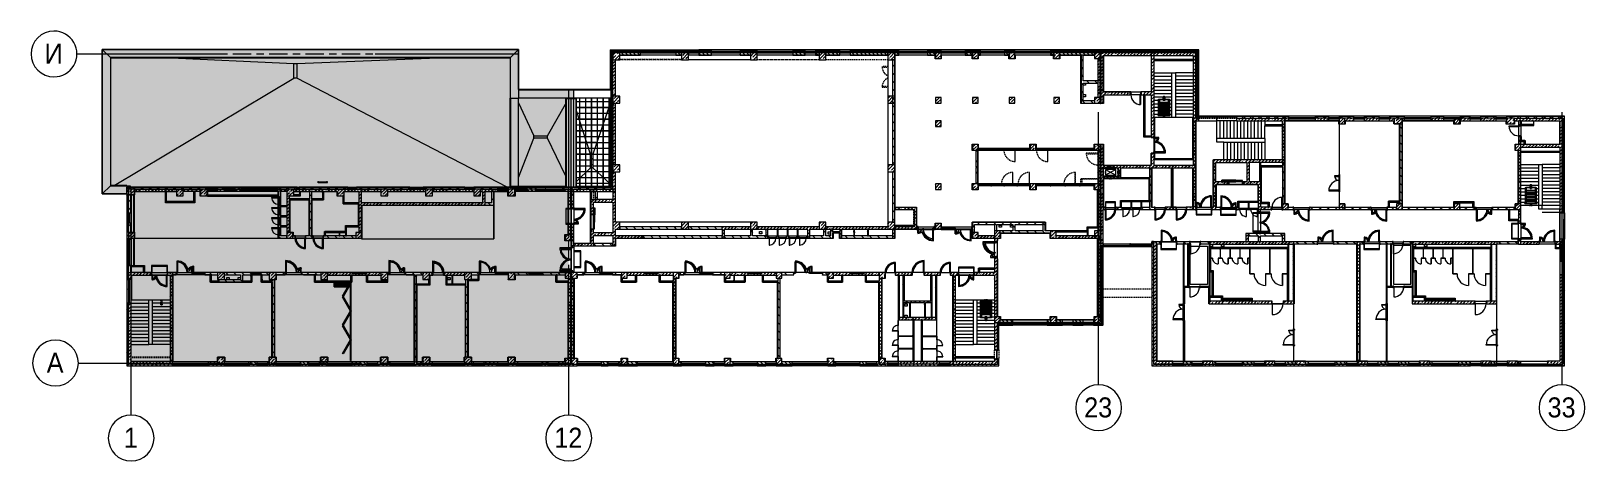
# Model space of a CAD drawing. Header units: millimetres. Extents: x -5368 to 196898, y -8553 to 29000.
# Drawn here: x 53401 to 189035, y -8553 to 29000 of the extents above; entities that cross this region are included whole.
import ezdxf

# ---------------------------------------------------------------- set-up
doc = ezdxf.new("R2010")
doc.units = ezdxf.units.MM
doc.linetypes.add('200_ШТРИХ__ш1_п0_6_', pattern=[160, 100, -60])
doc.linetypes.add('Осевая', pattern=[3175, 635, -476.25, 1587.5, -476.25])
for name, color, linetype, lineweight in [('A-DETL-2', 7, 'Continuous', 5), ('A-DETL-MBND-1', 7, '200_ШТРИХ__ш1_п0_6_', 9), ('A-DOOR-5', 7, 'Continuous', 5), ('A-GENM-4', 7, 'Continuous', 5), ('A-GLAZ-2', 7, 'Continuous', 5), ('A-GLAZ-CURT-2', 7, 'Continuous', 5), ('A-GLAZ-CWMG-2', 7, 'Continuous', 5), ('A-ROOF-1', 7, 'Continuous', 5), ('A-ROOF-PATT', 7, 'Continuous', 5), ('A-WALL', 7, 'Continuous', 9), ('A-WALL-2', 7, 'Continuous', 5), ('I-WALL-4', 7, 'Continuous', 5), ('M-EQPM-1', 7, 'Continuous', 5), ('S-COLS-3', 7, 'Continuous', 5), ('S-STRS-2', 7, 'Continuous', 5), ('Оси', 7, 'Continuous', 9), ('Оси-1', 7, 'Continuous', 20), ('Оси-2', 7, 'Осевая', 9)]:
    doc.layers.add(name, color=color, linetype=linetype, lineweight=lineweight)
doc.layers.add('A-DETL-GENF-5', color=7, linetype='Continuous', lineweight=9, true_color=0xc0c0c0, transparency=0.4)
for name, color, linetype, lineweight, true_color in [('A-DETL-GENF-6', 7, 'Continuous', 5, 0xb7b7b7), ('A-DETL-GENF-7', 7, 'Continuous', 5, 0xaaaaaa), ('A-DETL-GENF-8', 7, 'Continuous', 5, 0xe2e2e2), ('A-DOOR-2', 7, 'Continuous', 5, 0xaaaaaa), ('A-DOOR-3', 7, 'Continuous', 5, 0xe2e2e2), ('A-DOOR-4', 7, 'Continuous', 5, 0xb7b7b7), ('A-DOOR-FRAM-2', 7, 'Continuous', 5, 0xe2e2e2), ('A-DOOR-FRAM-3', 7, 'Continuous', 5, 0xaaaaaa), ('A-DOOR-FRAM-4', 7, 'Continuous', 5, 0xb7b7b7), ('A-FLOR-2', 7, 'Continuous', 5, 0xb7b7b7), ('A-FLOR-3', 7, 'Continuous', 5, 0xaaaaaa), ('A-GENM-5', 7, 'Continuous', 5, 0x737373), ('A-GENM-6', 7, 'Continuous', 5, 0xa1a1a1), ('A-GENM-7', 7, 'Continuous', 5, 0xe2ddcd), ('A-GLAZ-3', 7, 'Continuous', 5, 0x737373), ('A-GLAZ-CURT-3', 7, 'Continuous', 5, 0x737373), ('A-GLAZ-CWMG-3', 7, 'Continuous', 5, 0x383e42), ('A-GLAZ-CWMG-4', 7, 'Continuous', 5, 0x737373), ('A-WALL-3', 7, 'Continuous', 5, 0x737373), ('A-WALL-4', 7, 'Continuous', 9, 0x737373), ('A-WALL-5', 7, 'Continuous', 5, 0xa1a1a1), ('I-WALL-3', 7, 'Continuous', 9, 0xe7e7e7), ('I-WALL-5', 7, 'Continuous', 5, 0x737373), ('I-WALL-6', 7, 'Continuous', 5, 0x787878), ('S-COLS-2', 7, 'Continuous', 5, 0x737373), ('S-STRS-3', 7, 'Continuous', 5, 0x737373)]:
    doc.layers.add(name, color=color, linetype=linetype, lineweight=lineweight, true_color=true_color)
doc.styles.add('Arial_1', font='arial.ttf', dxfattribs={"width": 0.9, "height": 1750})
pattern_1 = [(45, (62025.03, 0), (-285.1231, 285.1231), []), (45, (62310.15, 0), (-285.1231, 285.1231), [504.031, -100.806, 16.764, -84.042])]
pattern_2 = [(135, (62025.03, 0), (-176.7767, -176.7767), [])]
pattern_3 = [(135, (62025.03, 0), (-353.5534, -353.5534), [])]
pattern_4 = [(45, (62025.03, 0), (-353.5534, 353.5534), []), (135, (62025.03, 0), (-353.5534, -353.5534), [])]
pattern_5 = [(45, (62025.03, 0), (-176.7767, 176.7767), [])]
pattern_6 = [(135, (1826.41, 164.685), (-14.14214, -14.14214), []), (225, (1826.41, 164.685), (14.14214, -14.14214), [])]
pattern_7 = [(45, (-296.384, 164.685), (-14.1421, 14.1421), []), (135, (-296.384, 164.685), (-14.1421, -14.1421), [])]
pattern_8 = [(135, (62025.03, 0), (-377.1708, -377.1708), [533.4, -88.9, 17.78, -88.9]), (135, (62025.03, 376.94), (-377.1708, -377.1708), []), (50, (62025.03, 0), (637.6445, -55.7866), [66.675, -733.425]), (355, (62025, 0), (-123.3494, 668.6992), [53.34, -586.74]), (100.451, (62078.17, -4.65), (514.299, 612.908), [56.665, -623.315]), (46.184, (62025, 177.8), (948.7764, -147.1497), [100.012, -1100.137]), (96.636, (62104.1, 165.5), (830.909, 865.997), [84.998, -934.973]), (351.184, (62025, 177.8), (830.918, 865.988), [80.01, -880.11]), (21, (62113.93, 133.35), (530.6506, -357.9283), [66.675, -733.425]), (326, (62113.9, 133.35), (216.308, 644.6585), [53.34, -586.74]), (71.451, (62158.15, 103.5), (746.9596, 286.7243), [56.665, -623.315]), (37.5, (62025.03, 0), (10.81053, 295.9426), [16.764, -562.864, 16.764, -578.866, -588.962]), (37.5, (62025.03, 0), (10.81053, 295.9426), [-1175.258, 16.764, -572.198]), (7.5, (62025.03, 0), (233.8692, 350.63175), [16.764, -322.834, 16.764, -549.529, -224.472]), (7.5, (62025.03, 0), (233.8692, 350.63175), [-905.891, 16.764, -207.708]), (327.5, (61826.78, 0), (474.5678, -20.0513), [16.764, -205.486, 16.764, -676.656, -920.115]), (327.5, (61826.78, 0), (474.5678, -20.0513), [-915.67, 16.764, -903.351]), (317.5, (61737.9, 0), (518.4522, 88.9934), [16.764, -272.161, 16.764, -443.738, -653.415]), (317.5, (61737.9, 0), (518.4522, 88.9934), [-749.427, 16.764, -636.651])]
pattern_9 = [(135, (1826.41, 174.685), (-14.14214, -14.14214), []), (225, (1826.41, 174.685), (14.14214, -14.14214), [])]
pattern_10 = [(45, (-296.384, 174.685), (-14.1421, 14.1421), []), (135, (-296.384, 174.685), (-14.1421, -14.1421), [])]
pattern_11 = [(135, (1751.41, 174.685), (-14.14214, -14.14214), []), (225, (1751.41, 174.685), (14.14214, -14.14214), [])]
pattern_12 = [(45, (-371.384, 174.685), (-14.1421, 14.1421), []), (135, (-371.384, 174.685), (-14.1421, -14.1421), [])]
pattern_13 = [(45, (62025, 0), (-427.6843, 427.6843), []), (45, (62310.15, 0), (-427.6843, 427.6843), [])]
pattern_14 = [(135, (1576.41, 164.685), (-14.14214, -14.14214), []), (225, (1576.41, 164.685), (14.14214, -14.14214), [])]
pattern_15 = [(45, (-546.384, 164.685), (-14.1421, 14.1421), []), (135, (-546.384, 164.685), (-14.1421, -14.1421), [])]
pattern_16 = [(45, (-38240, -150), (-285.123, 285.123), []), (45, (-37954.88, -150), (-285.123, 285.123), [504.031, -100.806, 16.764, -84.042])]
pattern_17 = [(45, (-38240, -7650), (-285.123, 285.123), []), (45, (-37954.88, -7650), (-285.123, 285.123), [504.031, -100.806, 16.764, -84.042])]
pattern_18 = [(135, (1951.41, 164.685), (-14.14214, -14.14214), []), (225, (1951.41, 164.685), (14.14214, -14.14214), [])]
pattern_19 = [(45, (-171.384, 164.685), (-14.1421, 14.1421), []), (135, (-171.384, 164.685), (-14.1421, -14.1421), [])]
pattern_20 = [(45, (-38240, -10950), (-285.123, 285.123), []), (45, (-37954.88, -10950), (-285.123, 285.123), [504.031, -100.806, 16.764, -84.042])]
pattern_21 = [(45, (62025, 0), (-530.33, 530.33), []), (135, (62025, 0), (-530.33, -530.33), [])]

msp = doc.modelspace()

# ---------------------------------------------------------------- texts
at = {"layer": 'Оси', "char_height": 1750, "attachment_point": 1, "style": 'Arial_1'}
for s, insert, width in [('\\fArial|b0|i0|c204|p34|;\\W.9;И', (54578.4, 27905.2), 1948.101), ('\\fArial|b0|i0|c204|p34|;\\W.9;А', (54765.6, 905.2), 1803.797), ('23', (145321.9, -3003), 3030.379), ('33', (185771.9, -3003), 3030.379), ('\\fArial|b0|i0|c204|p34|;\\W.9;1', (61497.4, -5649.6), 1515.189), ('12', (99071.9, -5649.6), 3030.379)]:
    msp.add_mtext(s, dxfattribs=dict(at, insert=insert, width=width))

# ---------------------------------------------------------------- blocks, each defined once
blk = doc.blocks.new('BSC_Колонна _Прямоугольная - 600х600-23286269-3_3_1_птичка')
at = {"layer": 'S-COLS-3'}
h = blk.add_hatch(dxfattribs=at)
h.set_pattern_fill('FP_49', color=256, style=0, pattern_type=2)
h.set_pattern_definition([(45, (-29509.74, -7600), (-285.123, 285.123), []), (45, (-29224.6, -7600), (-285.123, 285.123), [504.031, -100.806, 16.764, -84.042])])
h.paths.add_polyline_path([(-300, -300), (300, -300), (300, 300), (-300, 300)])
at = {"layer": 'S-COLS-2'}
for p, q in [((300, 300), (-300, 300)), ((-300, 300), (-300, -300)), ((300, -300), (300, 300)), ((-300, -300), (300, -300))]:
    blk.add_line(p, q, dxfattribs=at)
blk = doc.blocks.new('BSC_Колонна _Прямоугольная - 500х500-23286270-3_3_1_птичка')
at = {"layer": 'S-COLS-3'}
h = blk.add_hatch(dxfattribs=at)
h.set_pattern_fill('FP_50', color=256, style=0, pattern_type=2)
h.set_pattern_definition([(45, (-38790, -7650), (-285.123, 285.123), []), (45, (-38504.88, -7650), (-285.123, 285.123), [504.031, -100.806, 16.764, -84.042])])
h.paths.add_polyline_path([(-250, -250), (250, -250), (250, 250), (-250, 250), (-250, -227)])
for p, q in [((250, 250), (-250, 250)), ((-250, 250), (-250, -250)), ((250, -250), (250, 250)), ((-250, -250), (250, -250))]:
    blk.add_line(p, q, dxfattribs=at)
blk = doc.blocks.new('BSC_Колонна _Прямоугольная - 500х500-V69-3_3_1_птичка')
at = {"layer": 'S-COLS-3'}
h = blk.add_hatch(dxfattribs=at)
h.set_pattern_fill('FP_51', color=256, style=0, pattern_type=2)
h.set_pattern_definition([(45, (-43160, -7650), (-285.123, 285.123), []), (45, (-42874.88, -7650), (-285.123, 285.123), [504.031, -100.806, 16.764, -84.042])])
h.paths.add_polyline_path([(-250, -250), (250, -250), (250, 250), (-250, 250)])
for p, q in [((250, 250), (-250, 250)), ((-250, 250), (-250, -250)), ((250, -250), (250, 250)), ((-250, -250), (250, -250))]:
    blk.add_line(p, q, dxfattribs=at)
blk = doc.blocks.new('BSC_Колонна _Прямоугольная - 500х500-V70-3_3_1_птичка')
at = {"layer": 'S-COLS-3'}
h = blk.add_hatch(dxfattribs=at)
h.set_pattern_fill('FP_52', color=256, style=0, pattern_type=2)
h.set_pattern_definition([(45, (-47660, -7650), (-285.123, 285.123), []), (45, (-47374.88, -7650), (-285.123, 285.123), [504.031, -100.806, 16.764, -84.042])])
h.paths.add_polyline_path([(-250, -250), (250, -250), (250, 250), (-250, 250)])
for p, q in [((250, 250), (-250, 250)), ((-250, 250), (-250, -250)), ((250, -250), (250, 250)), ((-250, -250), (250, -250))]:
    blk.add_line(p, q, dxfattribs=at)
blk = doc.blocks.new('BSC_Колонна _Прямоугольная - 500х500-V71-3_3_1_птичка')
at = {"layer": 'S-COLS-3'}
h = blk.add_hatch(dxfattribs=at)
h.set_pattern_fill('FP_53', color=256, style=0, pattern_type=2)
h.set_pattern_definition([(45, (-52160, -7650), (-285.123, 285.123), []), (45, (-51874.88, -7650), (-285.123, 285.123), [504.031, -100.806, 16.764, -84.042])])
h.paths.add_polyline_path([(-250, -250), (250, -250), (250, 250), (-250, 250)])
for p, q in [((250, 250), (-250, 250)), ((-250, 250), (-250, -250)), ((250, -250), (250, 250)), ((-250, -250), (250, -250))]:
    blk.add_line(p, q, dxfattribs=at)
blk = doc.blocks.new('BSC_Колонна _Прямоугольная - 500х500-V72-3_3_1_птичка')
at = {"layer": 'S-COLS-3'}
h = blk.add_hatch(dxfattribs=at)
h.set_pattern_fill('FP_54', color=256, style=0, pattern_type=2)
h.set_pattern_definition([(45, (-61160, -7650), (-285.1231, 285.1231), []), (45, (-60874.88, -7650), (-285.123, 285.123), [504.031, -100.806, 16.764, -84.042])])
h.paths.add_polyline_path([(-250, -250), (250, -250), (250, 250), (-250, 250)])
for p, q in [((250, 250), (-250, 250)), ((-250, 250), (-250, -250)), ((250, -250), (250, 250)), ((-250, -250), (250, -250))]:
    blk.add_line(p, q, dxfattribs=at)
blk = doc.blocks.new('BSC_Колонна _Прямоугольная - 600х600-V73-3_3_1_птичка')
at = {"layer": 'S-COLS-3'}
h = blk.add_hatch(dxfattribs=at)
h.set_pattern_fill('FP_55', color=256, style=0, pattern_type=2)
h.set_pattern_definition([(45, (-25860, -200), (-285.123, 285.123), []), (45, (-25574.88, -200), (-285.123, 285.123), [504.031, -100.806, 16.764, -84.042])])
h.paths.add_polyline_path([(-300, -300), (300, -300), (300, 300), (-300, 300)])
at = {"layer": 'S-COLS-2'}
for p, q in [((300, 300), (-300, 300)), ((-300, 300), (-300, -300)), ((300, -300), (300, 300)), ((-300, -300), (300, -300))]:
    blk.add_line(p, q, dxfattribs=at)
blk = doc.blocks.new('BSC_Колонна _Прямоугольная - 600х600-V74-3_3_1_птичка')
at = {"layer": 'S-COLS-3'}
h = blk.add_hatch(dxfattribs=at)
h.set_pattern_fill('FP_56', color=256, style=0, pattern_type=2)
h.set_pattern_definition([(45, (-29509.74, -200), (-285.123, 285.123), []), (45, (-29224.6, -200), (-285.123, 285.123), [504.031, -100.806, 16.764, -84.042])])
h.paths.add_polyline_path([(-300, -300), (300, -300), (300, 300), (-300, 300)])
at = {"layer": 'S-COLS-2'}
for p, q in [((300, 300), (-300, 300)), ((-300, 300), (-300, -300)), ((300, -300), (300, 300)), ((-300, -300), (300, -300))]:
    blk.add_line(p, q, dxfattribs=at)
blk = doc.blocks.new('BSC_Колонна _Прямоугольная - 500х500-V75-3_3_1_птичка')
at = {"layer": 'S-COLS-3'}
h = blk.add_hatch(dxfattribs=at)
h.set_pattern_fill('FP_57', color=256, style=0, pattern_type=2)
h.set_pattern_definition([(45, (-38790, -150), (-285.123, 285.123), []), (45, (-38504.88, -150), (-285.123, 285.123), [504.031, -100.806, 16.764, -84.042])])
h.paths.add_polyline_path([(-250, -250), (250, -250), (250, 250), (-250, 250)])
for p, q in [((250, 250), (-250, 250)), ((-250, 250), (-250, -250)), ((250, -250), (250, 250)), ((-250, -250), (250, -250))]:
    blk.add_line(p, q, dxfattribs=at)
blk = doc.blocks.new('BSC_Колонна _Прямоугольная - 500х500-V76-3_3_1_птичка')
at = {"layer": 'S-COLS-3'}
h = blk.add_hatch(dxfattribs=at)
h.set_pattern_fill('FP_58', color=256, style=0, pattern_type=2)
h.set_pattern_definition([(45, (-43160, -150), (-285.123, 285.123), []), (45, (-42874.88, -150), (-285.123, 285.123), [504.031, -100.806, 16.764, -84.042])])
h.paths.add_polyline_path([(-250, -250), (250, -250), (250, 250), (-250, 250)])
for p, q in [((250, 250), (-250, 250)), ((-250, 250), (-250, -250)), ((250, -250), (250, 250)), ((-250, -250), (250, -250))]:
    blk.add_line(p, q, dxfattribs=at)
blk = doc.blocks.new('BSC_Колонна _Прямоугольная - 500х500-V77-3_3_1_птичка')
at = {"layer": 'S-COLS-3'}
h = blk.add_hatch(dxfattribs=at)
h.set_pattern_fill('FP_59', color=256, style=0, pattern_type=2)
h.set_pattern_definition([(45, (-47660, -150), (-285.123, 285.123), []), (45, (-47374.88, -150), (-285.123, 285.123), [504.031, -100.806, 16.764, -84.042])])
h.paths.add_polyline_path([(-250, -250), (250, -250), (250, 250), (-250, 250)])
for p, q in [((250, 250), (-250, 250)), ((-250, 250), (-250, -250)), ((250, -250), (250, 250)), ((-250, -250), (250, -250))]:
    blk.add_line(p, q, dxfattribs=at)
blk = doc.blocks.new('BSC_Колонна _Прямоугольная - 500х500-V78-3_3_1_птичка')
at = {"layer": 'S-COLS-3'}
h = blk.add_hatch(dxfattribs=at)
h.set_pattern_fill('FP_60', color=256, style=0, pattern_type=2)
h.set_pattern_definition([(45, (-52160, -150), (-285.123, 285.123), []), (45, (-51874.88, -150), (-285.123, 285.123), [504.031, -100.806, 16.764, -84.042])])
h.paths.add_polyline_path([(-250, -250), (250, -250), (250, 250), (-250, 250), (-250, 173)])
for p, q in [((250, 250), (-250, 250)), ((-250, 250), (-250, -250)), ((250, -250), (250, 250)), ((-250, -250), (250, -250))]:
    blk.add_line(p, q, dxfattribs=at)
blk = doc.blocks.new('BSC_Колонна _Прямоугольная - 500х500-V79-3_3_1_птичка')
at = {"layer": 'S-COLS-3'}
h = blk.add_hatch(dxfattribs=at)
h.set_pattern_fill('FP_61', color=256, style=0, pattern_type=2)
h.set_pattern_definition([(45, (-61160, -150), (-285.123, 285.123), []), (45, (-60874.88, -150), (-285.123, 285.123), [504.031, -100.806, 16.764, -84.042])])
h.paths.add_polyline_path([(-250, -250), (250, -250), (250, 250), (-250, 250)])
for p, q in [((250, 250), (-250, 250)), ((-250, 250), (-250, -250)), ((250, -250), (250, 250)), ((-250, -250), (250, -250))]:
    blk.add_line(p, q, dxfattribs=at)
blk = doc.blocks.new('BSC_Колонна _Прямоугольная - 500х500-V80-3_3_1_птичка')
at = {"layer": 'S-COLS-3'}
h = blk.add_hatch(dxfattribs=at)
h.set_pattern_fill('FP_62', color=256, style=0, pattern_type=2)
h.set_pattern_definition([(45, (-65660, -150), (-285.1231, 285.1231), []), (45, (-65374.88, -150), (-285.1231, 285.1231), [504.031, -100.806, 16.764, -84.042])])
h.paths.add_polyline_path([(-111, -250), (250, -250), (250, 250), (-250, 250), (-250, -250)])
for p, q in [((250, 250), (-250, 250)), ((-250, 250), (-250, -250)), ((250, -250), (250, 250)), ((-250, -250), (250, -250))]:
    blk.add_line(p, q, dxfattribs=at)
blk = doc.blocks.new('BSC_Колонна _Прямоугольная - 500х500-V81-3_3_1_птичка')
at = {"layer": 'S-COLS-3'}
h = blk.add_hatch(dxfattribs=at)
h.set_pattern_fill('FP_63', color=256, style=0, pattern_type=2)
h.set_pattern_definition([(45, (-75730, -3800), (-285.1231, 285.1231), []), (45, (-75444.88, -3800), (-285.1231, 285.1231), [504.031, -100.806, 16.764, -84.042])])
h.paths.add_polyline_path([(-250, -250), (250, -250), (250, 250), (-250, 250), (-250, 73)])
for p, q in [((250, 250), (-250, 250)), ((-250, 250), (-250, -250)), ((250, -250), (250, 250)), ((-250, -250), (250, -250))]:
    blk.add_line(p, q, dxfattribs=at)
blk = doc.blocks.new('BSC_Колонна _Прямоугольная - 500х500-V82-3_3_1_птичка')
at = {"layer": 'S-COLS-3'}
h = blk.add_hatch(dxfattribs=at)
h.set_pattern_fill('FP_64', color=256, style=0, pattern_type=2)
h.set_pattern_definition([(45, (-80600, -3800), (-285.1231, 285.1231), []), (45, (-80314.88, -3800), (-285.1231, 285.1231), [504.031, -100.806, 16.764, -84.042])])
h.paths.add_polyline_path([(-250, -250), (250, -250), (250, 250), (-250, 250)])
for p, q in [((250, 250), (-250, 250)), ((-250, 250), (-250, -250)), ((250, -250), (250, 250)), ((-250, -250), (250, -250))]:
    blk.add_line(p, q, dxfattribs=at)
blk = doc.blocks.new('BSC_Колонна _Прямоугольная - 500х500-V83-3_3_1_птичка')
at = {"layer": 'S-COLS-3'}
h = blk.add_hatch(dxfattribs=at)
h.set_pattern_fill('FP_65', color=256, style=0, pattern_type=2)
h.set_pattern_definition([(45, (-65660, -7650), (-285.1231, 285.1231), []), (45, (-65374.88, -7650), (-285.1231, 285.1231), [504.031, -100.806, 16.764, -84.042])])
h.paths.add_polyline_path([(-111, -250), (250, -250), (250, 22), (220, 22), (220, 30), (250, 30), (250, 250), (-250, 250), (-250, -250)])
for p, q in [((220, 250), (-250, 250)), ((-250, 250), (-250, -250)), ((250, -250), (250, 22)), ((-250, -250), (250, -250))]:
    blk.add_line(p, q, dxfattribs=at)
blk = doc.blocks.new('BSC_Колонна _Прямоугольная - 600х600-23205240-3_3_1_птичка')
at = {"layer": 'S-COLS-3'}
h = blk.add_hatch(dxfattribs=at)
h.set_pattern_fill('FP_66', color=256, style=0, pattern_type=2)
h.set_pattern_definition([(45, (-66460, -12000), (-285.1231, 285.1231), []), (45, (-66174.88, -12000), (-285.1231, 285.1231), [504.031, -100.806, 16.764, -84.042])])
h.paths.add_polyline_path([(-300, -300), (300, -300), (300, 300), (-300, 300)])
for p, q in [((300, 300), (-300, 300)), ((-300, 300), (-300, -300)), ((300, -300), (300, 300)), ((-300, -300), (300, -300))]:
    blk.add_line(p, q, dxfattribs=at)
blk = doc.blocks.new('BSC_Колонна _Прямоугольная - 600х600-V84-3_3_1_птичка')
at = {"layer": 'S-COLS-3'}
h = blk.add_hatch(dxfattribs=at)
h.set_pattern_fill('FP_67', color=256, style=0, pattern_type=2)
h.set_pattern_definition([(45, (-14010, -14900), (-285.123, 285.123), []), (45, (-13724.88, -14900), (-285.123, 285.123), [504.031, -100.806, 16.764, -84.042])])
h.paths.add_polyline_path([(-300, -300), (300, -300), (300, 300), (-300, 300), (-300, 216)])
at = {"layer": 'S-COLS-2'}
for p, q in [((300, 300), (-300, 300)), ((-300, 300), (-300, -300)), ((300, -300), (300, 300)), ((-300, -300), (300, -300))]:
    blk.add_line(p, q, dxfattribs=at)
blk = doc.blocks.new('BSC_Колонна _Прямоугольная - 600х600-V85-3_3_1_птичка')
at = {"layer": 'S-COLS-3'}
h = blk.add_hatch(dxfattribs=at)
h.set_pattern_fill('FP_68', color=256, style=0, pattern_type=2)
h.set_pattern_definition([(45, (-25860, -7600), (-285.123, 285.123), []), (45, (-25574.88, -7600), (-285.123, 285.123), [504.031, -100.806, 16.764, -84.042])])
h.paths.add_polyline_path([(-300, -300), (300, -300), (300, 300), (-300, 300)])
at = {"layer": 'S-COLS-2'}
for p, q in [((300, 300), (-300, 300)), ((-300, 300), (-300, -300)), ((300, -300), (300, 300)), ((-300, -300), (300, -300))]:
    blk.add_line(p, q, dxfattribs=at)
blk = doc.blocks.new('BSC_Колонна _Прямоугольная - 600х600-V86-3_3_1_птичка')
at = {"layer": 'S-COLS-3'}
h = blk.add_hatch(dxfattribs=at)
h.set_pattern_fill('FP_69', color=256, style=0, pattern_type=2)
h.set_pattern_definition([(45, (-26110, -14900), (-285.123, 285.123), []), (45, (-25824.88, -14900), (-285.123, 285.123), [504.031, -100.806, 16.764, -84.042])])
h.paths.add_polyline_path([(-300, -300), (300, -300), (300, 300), (-300, 300), (-300, 216)])
at = {"layer": 'S-COLS-2'}
for p, q in [((300, 300), (-300, 300)), ((-300, 300), (-300, -300)), ((300, -300), (300, 300)), ((-300, -300), (300, -300))]:
    blk.add_line(p, q, dxfattribs=at)
blk = doc.blocks.new('BSC_Колонна _Прямоугольная - 600х600-V87-3_3_1_птичка')
at = {"layer": 'S-COLS-3'}
h = blk.add_hatch(dxfattribs=at)
h.set_pattern_fill('FP_70', color=256, style=0, pattern_type=2)
h.set_pattern_definition([(45, (-66460, -17000), (-285.1231, 285.1231), []), (45, (-66174.88, -17000), (-285.1231, 285.1231), [504.031, -100.806, 16.764, -84.042])])
h.paths.add_polyline_path([(-300, -300), (300, -300), (300, 300), (-300, 300)])
for p, q in [((300, 300), (-300, 300)), ((-300, 300), (-300, -300)), ((300, -300), (300, 300)), ((-300, -300), (300, -300))]:
    blk.add_line(p, q, dxfattribs=at)
blk = doc.blocks.new('BSC_Колонна _Прямоугольная - 500х500-23287078-3_3_1_птичка')
at = {"layer": 'S-COLS-3'}
h = blk.add_hatch(dxfattribs=at)
h.set_pattern_fill('FP_72', color=256, style=0, pattern_type=2)
h.set_pattern_definition([(45, (-84450, -22950), (-285.1231, 285.1231), []), (45, (-84164.88, -22950), (-285.1231, 285.1231), [504.031, -100.806, 16.764, -84.042])])
h.paths.add_polyline_path([(-250, -250), (250, -250), (250, 250), (-250, 250)])
for p, q in [((250, 250), (-250, 250)), ((-250, 250), (-250, -250)), ((250, -250), (250, 250)), ((-250, -250), (250, -250))]:
    blk.add_line(p, q, dxfattribs=at)
blk = doc.blocks.new('110_Дверь_СКБ_2Ст - Д-1_л_Лестничная клетка EIS60 2-32142534-3_3_1_птичка')
at = {"layer": 'A-DOOR-3'}
h = blk.add_hatch(color=256, dxfattribs=at)
h.paths.add_polyline_path([(-627.5, 30), (-627.5, 60), (-637.5, 60), (-640.4, 110), (-687.5, 110), (-687.5, 30), (-640.4, 30)])
h.paths.add_polyline_path([(712.5, 30), (712.5, 110), (662.5, 110), (662.5, 60), (652.5, 60), (652.5, 30)])
for points in [[(-587.5, 110), (-587.5, 510), (-637.5, 510), (-637.5, 110)], [(612.5, 110), (662.5, 110), (662.5, 1010), (612.5, 1010), (612.5, 422.4)], [(712.5, -110), (712.5, 30), (697.5, 30), (697.5, -110)]]:
    blk.add_hatch(color=256, dxfattribs=at).paths.add_polyline_path(points)
at = {"layer": 'A-DOOR-FRAM-2'}
for points in [[(-672.5, 110), (-672.5, 118), (-742.5, 118), (-742.5, 110)], [(-672.5, -110), (-672.5, 30), (-687.5, 30), (-687.5, -110)], [(767.5, 110), (767.5, 118), (697.5, 118), (697.5, 110)], [(-672.5, -118), (-672.5, -110), (-742.5, -110), (-742.5, -118)], [(767.5, -118), (767.5, -110), (697.5, -110), (697.5, -118)]]:
    blk.add_hatch(color=256, dxfattribs=at).paths.add_polyline_path(points)
at = {"layer": 'A-DOOR-2'}
for p, q in [((-637.5, 510), (-637.5, 110)), ((-587.5, 510), (-637.5, 510)), ((-637.5, 110), (-587.5, 110)), ((-587.5, 110), (-587.5, 510)), ((662.5, 1010), (612.5, 1010)), ((612.5, 1010), (612.5, 110)), ((612.5, 110), (662.5, 110)), ((662.5, 110), (662.5, 1010))]:
    blk.add_line(p, q, dxfattribs=at)
for centre, radius, start, end in [((-637.5, 110), 400, 360, 90), ((662.5, 110), 900, 90, 180)]:
    blk.add_arc(centre, radius, start, end, dxfattribs=at)
at = {"layer": 'A-DOOR-FRAM-3'}
for p, q in [((-672.5, 118), (-742.5, 118)), ((-742.5, 118), (-742.5, 110)), ((-742.5, 110), (-672.5, 110)), ((-637.5, 110), (-687.5, 110)), ((-687.5, 110), (-687.5, 30)), ((-687.5, 30), (-627.5, 30)), ((-672.5, 30), (-687.5, 30)), ((-687.5, 30), (-687.5, -110)), ((-672.5, 110), (-672.5, 118)), ((-672.5, -110), (-672.5, 30)), ((-637.5, 60), (-637.5, 110)), ((-627.5, 60), (-637.5, 60)), ((-627.5, 30), (-627.5, 60)), ((662.5, 60), (652.5, 60)), ((652.5, 60), (652.5, 30)), ((652.5, 30), (712.5, 30)), ((662.5, 110), (662.5, 60)), ((712.5, 110), (662.5, 110)), ((767.5, 118), (697.5, 118)), ((697.5, 118), (697.5, 110)), ((697.5, 110), (767.5, 110)), ((712.5, 30), (697.5, 30)), ((697.5, 30), (697.5, -110)), ((712.5, 30), (712.5, 110)), ((712.5, -110), (712.5, 30)), ((767.5, 110), (767.5, 118)), ((-672.5, -110), (-742.5, -110)), ((-742.5, -110), (-742.5, -118)), ((-742.5, -118), (-672.5, -118)), ((-687.5, -110), (-672.5, -110)), ((-672.5, -118), (-672.5, -110)), ((697.5, -110), (712.5, -110)), ((767.5, -110), (697.5, -110)), ((697.5, -110), (697.5, -118)), ((697.5, -118), (767.5, -118)), ((767.5, -118), (767.5, -110))]:
    blk.add_line(p, q, dxfattribs=at)
blk = doc.blocks.new('110_Дверь_СКБ_1Ст_Внутренняя1 - Д-8 950x2100h_охрана-V88-3_3_1_птичка')
at = {"layer": 'A-DOOR-2'}
h = blk.add_hatch(dxfattribs=at)
h.set_pattern_fill('FP_17', color=256, style=0, pattern_type=2)
h.set_pattern_definition(pattern_6)
h.paths.add_polyline_path([(487.5, 100), (462.5, 100), (462.5, -100), (487.5, -100)])
at = {"layer": 'A-DOOR-3'}
h = blk.add_hatch(color=256, dxfattribs=at)
h.paths.add_polyline_path([(437.5, 100), (437.5, 60), (427.5, 60), (427.5, 20), (462.5, 20), (462.5, 100), (443.3, 100)])
h.paths.add_polyline_path([(-437.5, 100), (-437.5, 20), (-402.5, 20), (-402.5, 60), (-412.5, 60), (-412.5, 100)])
at = {"layer": 'A-DOOR-FRAM-2'}
for points in [[(-492.5, 108), (-492.5, 100), (-422.5, 100), (-422.5, 108)], [(-422.5, 20), (-437.5, 20), (-437.5, -100), (-422.5, -100)], [(397.5, 950), (397.5, 100), (437.5, 100), (437.5, 950)], [(517.5, 108), (447.5, 108), (447.5, 100), (517.5, 100)], [(462.5, 20), (447.5, 20), (447.5, -100), (462.5, -100)], [(-492.5, -100), (-492.5, -108), (-422.5, -108), (-422.5, -100)], [(447.5, -100), (447.5, -108), (517.5, -108), (517.5, -100)]]:
    blk.add_hatch(color=256, dxfattribs=at).paths.add_polyline_path(points)
at = {"layer": 'A-DOOR-FRAM-3'}
h = blk.add_hatch(dxfattribs=at)
h.set_pattern_fill('FP_18', color=256, style=0, pattern_type=2)
h.set_pattern_definition(pattern_7)
h.paths.add_polyline_path([(-437.5, 100), (-462.5, 100), (-462.5, -100), (-437.5, -100)])
at = {"layer": 'A-DOOR-2'}
for p, q in [((437.5, 950), (397.5, 950)), ((397.5, 950), (397.5, 100)), ((397.5, 100), (437.5, 100)), ((437.5, 100), (437.5, 950))]:
    blk.add_line(p, q, dxfattribs=at)
blk.add_arc((437.5, 100), 850, 90, 180, dxfattribs=at)
at = {"layer": 'A-DOOR-FRAM-3'}
for p, q in [((-422.5, 108), (-492.5, 108)), ((-492.5, 108), (-492.5, 100)), ((-492.5, 100), (-422.5, 100)), ((-437.5, 100), (-462.5, 100)), ((-462.5, 100), (-462.5, -100)), ((-412.5, 100), (-437.5, 100)), ((-437.5, 100), (-437.5, 20)), ((-437.5, -100), (-437.5, 100)), ((-422.5, 100), (-437.5, 100)), ((-437.5, 100), (-437.5, 99)), ((-437.5, 99), (-422.5, 99)), ((-437.5, 20), (-402.5, 20)), ((-422.5, 20), (-437.5, 20)), ((-437.5, 20), (-437.5, -100)), ((-422.5, 100), (-422.5, 108)), ((-422.5, 99), (-422.5, 100)), ((-422.5, -100), (-422.5, 20)), ((-412.5, 60), (-412.5, 100)), ((-402.5, 60), (-412.5, 60)), ((-402.5, 20), (-402.5, 60)), ((437.5, 60), (427.5, 60)), ((427.5, 60), (427.5, 20)), ((427.5, 20), (462.5, 20)), ((437.5, 100), (437.5, 60)), ((462.5, 100), (437.5, 100)), ((517.5, 108), (447.5, 108)), ((447.5, 108), (447.5, 100)), ((462.5, 100), (447.5, 100)), ((447.5, 100), (447.5, 99)), ((447.5, 100), (517.5, 100)), ((447.5, 99), (462.5, 99)), ((462.5, 20), (447.5, 20)), ((447.5, 20), (447.5, -100)), ((462.5, 20), (462.5, 100)), ((487.5, 100), (462.5, 100)), ((462.5, 100), (462.5, -100)), ((462.5, 99), (462.5, 100)), ((462.5, -100), (462.5, 20)), ((487.5, -100), (487.5, 100)), ((517.5, 100), (517.5, 108)), ((-422.5, -100), (-492.5, -100)), ((-492.5, -100), (-492.5, -108)), ((-492.5, -108), (-422.5, -108)), ((-462.5, -100), (-437.5, -100)), ((-437.5, -100), (-422.5, -100)), ((-422.5, -108), (-422.5, -100)), ((447.5, -100), (462.5, -100)), ((517.5, -100), (447.5, -100)), ((447.5, -100), (447.5, -108)), ((447.5, -108), (517.5, -108)), ((462.5, -100), (487.5, -100)), ((517.5, -108), (517.5, -100))]:
    blk.add_line(p, q, dxfattribs=at)
blk = doc.blocks.new('парапет1 - парапет-18629556-3_3_1_птичка')
at = {"layer": 'A-GENM-4'}
for p, q in [((-2411, 27400), (33928, 27400)), ((-2411, 14773), (-2411, 27400)), ((-268, 14773), (-2411, 14773))]:
    blk.add_line(p, q, dxfattribs=at)
at = {"layer": 'A-GENM-5'}
for p, q in [((-2409, 27398), (-1702, 26691)), ((33926, 27398), (33219, 26691)), ((33928, 27398), (33928, 23147)), ((33219, 26691), (-1702, 26691)), ((-1702, 26691), (-1666, 26655)), ((-1702, 26691), (-1702, 15482)), ((-1665, 26654), (33182, 26654)), ((-1665, 15519), (-1665, 26654)), ((33182, 26654), (33182, 23147)), ((33219, 26691), (33183, 26655)), ((33219, 23147), (33219, 26691)), ((33928, 23147), (33920, 23147)), ((-2409, 14775), (-1702, 15482)), ((-1702, 15482), (-1666, 15518)), ((-1702, 15482), (-268, 15482)), ((-268, 15519), (-1665, 15519)), ((-268, 15519), (-268, 15518)), ((-268, 15518), (-268, 15482)), ((-268, 15482), (-268, 15358))]:
    blk.add_line(p, q, dxfattribs=at)
for points in [[(-1666, 26655), (-1665, 26654), (-1665, 26654), (-1665, 26654), (-1665, 26654)], [(33183, 26655), (33182, 26654), (33182, 26654), (33182, 26654), (33182, 26654)], [(-1666, 15518), (-1665, 15519), (-1665, 15519), (-1665, 15519), (-1665, 15519)]]:
    blk.add_open_spline(points, degree=3, dxfattribs=at)
at = {"layer": 'A-GENM-6'}
blk.add_line((-268, 15358), (-268, 14775), dxfattribs=at)
blk = doc.blocks.new('120_Окно_СКБ_1Ст - 120_Окно_СКБ_1Ст 1200х2500_h_ с форточкой 3-24161067-3_3_1_птичка')
at = {"layer": 'A-GLAZ-2'}
for p, q in [((-600, -127), (-600, -57)), ((-600, -57), (-530, -57)), ((600, -57), (-600, -57)), ((-530, -127), (-600, -127)), ((-600, -127), (-550, -127)), ((-530, -127), (-550, -127)), ((-550, -127), (-550, -137)), ((-550, -137), (550, -137)), ((550, -137), (-550, -137)), ((-530, -57), (-530, -127)), ((530, -87), (-530, -87)), ((-530, -87), (-530, -127)), ((-480, -137), (-480, -87)), ((-480, -107), (480, -107)), ((480, -117), (-480, -117)), ((480, -137), (480, -87)), ((530, -127), (530, -57)), ((530, -57), (600, -57)), ((530, -127), (530, -87)), ((600, -127), (530, -127)), ((550, -127), (530, -127)), ((550, -127), (600, -127)), ((550, -137), (550, -127)), ((600, -57), (600, -127))]:
    blk.add_line(p, q, dxfattribs=at)
blk = doc.blocks.new('120_Окно_СКБ_1Ст - 120_Окно_СКБ_1Ст 900х2500_h_ с форточкой-22877787-3_3_1_птичка')
at = {"layer": 'A-GLAZ-2'}
for p, q in [((-450, -127), (-450, -57)), ((-450, -57), (-380, -57)), ((450, -57), (-450, -57)), ((-380, -127), (-450, -127)), ((-450, -127), (-400, -127)), ((-380, -127), (-400, -127)), ((-400, -127), (-400, -137)), ((-400, -137), (400, -137)), ((400, -137), (-400, -137)), ((-380, -57), (-380, -127)), ((380, -87), (-380, -87)), ((-380, -87), (-380, -127)), ((-330, -137), (-330, -87)), ((-330, -107), (330, -107)), ((330, -117), (-330, -117)), ((330, -137), (330, -87)), ((380, -127), (380, -57)), ((380, -57), (450, -57)), ((380, -127), (380, -87)), ((450, -127), (380, -127)), ((400, -127), (380, -127)), ((400, -137), (400, -127)), ((450, -57), (450, -127))]:
    blk.add_line(p, q, dxfattribs=at)
blk = doc.blocks.new('120_Окно_СКБ_1Ст - 120_Окно_СКБ_1Ст 900х2500_h_ с форточкой-22876038-3_3_1_птичка')
at = {"layer": 'A-GLAZ-2'}
for p, q in [((-450, -127), (-450, -57)), ((-450, -57), (-380, -57)), ((450, -57), (-450, -57)), ((-380, -127), (-450, -127)), ((-450, -127), (-400, -127)), ((-380, -127), (-400, -127)), ((-400, -127), (-400, -137)), ((-400, -137), (400, -137)), ((400, -137), (-400, -137)), ((-380, -57), (-380, -127)), ((380, -87), (-380, -87)), ((-380, -87), (-380, -127)), ((-330, -137), (-330, -87)), ((-330, -107), (330, -107)), ((330, -117), (-330, -117)), ((330, -137), (330, -87)), ((380, -127), (380, -57)), ((380, -57), (450, -57)), ((380, -127), (380, -87)), ((450, -127), (380, -127)), ((400, -127), (380, -127)), ((400, -127), (450, -127)), ((400, -137), (400, -127)), ((450, -57), (450, -127))]:
    blk.add_line(p, q, dxfattribs=at)
blk = doc.blocks.new('120_Окно_СКБ_2Ст - 120_Окно_СКБ_2Ст 3100х2500 _мал_ створка слева-2_-22446420-3_3_1_птичка')
at = {"layer": 'A-GLAZ-3'}
for p, q in [((-1550, -127), (-1550, -57)), ((-1550, -57), (-1480, -57)), ((1550, -57), (-1550, -57)), ((-1480, -127), (-1550, -127)), ((-1550, -127), (-1500, -127)), ((-1480, -127), (-1500, -127)), ((-1500, -127), (-1500, -137)), ((-1500, -137), (-700, -137)), ((-700, -137), (-1500, -137)), ((-1480, -57), (-1480, -127)), ((-720, -87), (-1480, -87)), ((-1480, -87), (-1480, -127)), ((-1430, -137), (-1430, -87)), ((-1430, -107), (-770, -107)), ((-770, -117), (-1430, -117)), ((-770, -137), (-770, -87)), ((-720, -127), (-720, -57)), ((-720, -57), (-650, -57)), ((-720, -127), (-720, -87)), ((-650, -127), (-720, -127)), ((-700, -127), (-720, -127)), ((-700, -127), (-670, -127)), ((-700, -137), (-700, -127)), ((-650, -127), (-670, -127)), ((-670, -127), (-670, -137)), ((-670, -137), (1500, -137)), ((1500, -137), (-670, -137)), ((-650, -57), (-650, -127)), ((1480, -87), (-650, -87)), ((-650, -87), (-650, -127)), ((-600, -137), (-600, -87)), ((-600, -107), (1430, -107)), ((1430, -117), (-600, -117)), ((1430, -137), (1430, -87)), ((1480, -127), (1480, -57)), ((1480, -57), (1550, -57)), ((1480, -127), (1480, -87)), ((1550, -127), (1480, -127)), ((1500, -127), (1480, -127)), ((1500, -127), (1550, -127)), ((1500, -137), (1500, -127)), ((1550, -57), (1550, -127))]:
    blk.add_line(p, q, dxfattribs=at)
blk = doc.blocks.new('120_Окно_СКБ_2Ст - 120_Окно_СКБ_2Ст 2100х2500 _мал створка СЛЕВА_-22446485-3_3_1_птичка')
at = {"layer": 'A-GLAZ-3'}
for p, q in [((-1050, -127), (-1050, -57)), ((-1050, -57), (-980, -57)), ((1050, -57), (-1050, -57)), ((-980, -127), (-1050, -127)), ((-1050, -127), (-1000, -127)), ((-980, -127), (-1000, -127)), ((-1000, -127), (-1000, -137)), ((-1000, -137), (-200, -137)), ((-200, -137), (-1000, -137)), ((-980, -57), (-980, -127)), ((-220, -87), (-980, -87)), ((-980, -87), (-980, -127)), ((-930, -137), (-930, -87)), ((-930, -107), (-270, -107)), ((-270, -117), (-930, -117)), ((-270, -137), (-270, -87)), ((-220, -127), (-220, -57)), ((-220, -57), (-150, -57)), ((-220, -127), (-220, -87)), ((-150, -127), (-220, -127)), ((-200, -127), (-220, -127)), ((-200, -127), (-170, -127)), ((-200, -137), (-200, -127)), ((-150, -127), (-170, -127)), ((-170, -127), (-170, -137)), ((-170, -137), (1000, -137)), ((1000, -137), (-170, -137)), ((-150, -57), (-150, -127)), ((980, -87), (-150, -87)), ((-150, -87), (-150, -127)), ((-100, -137), (-100, -87)), ((-100, -107), (930, -107)), ((930, -117), (-100, -117)), ((930, -137), (930, -87)), ((980, -127), (980, -57)), ((980, -57), (1050, -57)), ((980, -127), (980, -87)), ((1050, -127), (980, -127)), ((1000, -127), (980, -127)), ((1000, -127), (1050, -127)), ((1000, -137), (1000, -127)), ((1050, -57), (1050, -127))]:
    blk.add_line(p, q, dxfattribs=at)
blk = doc.blocks.new('120_Окно_СКБ_1Ст - 120_Окно_СКБ_1Ст 900х2500_h_-22445987-3_3_1_птичка')
at = {"layer": 'A-GLAZ-3'}
for p, q in [((-450, -127), (-450, -57)), ((-450, -57), (-380, -57)), ((450, -57), (-450, -57)), ((-380, -127), (-450, -127)), ((-450, -127), (-400, -127)), ((-380, -127), (-400, -127)), ((-400, -127), (-400, -137)), ((-400, -137), (400, -137)), ((400, -137), (-400, -137)), ((-380, -57), (-380, -127)), ((380, -87), (-380, -87)), ((-380, -87), (-380, -127)), ((-330, -137), (-330, -87)), ((-330, -107), (330, -107)), ((330, -117), (-330, -117)), ((330, -137), (330, -87)), ((380, -127), (380, -57)), ((380, -57), (450, -57)), ((380, -127), (380, -87)), ((450, -127), (380, -127)), ((400, -127), (380, -127)), ((400, -127), (450, -127)), ((400, -137), (400, -127)), ((450, -57), (450, -127))]:
    blk.add_line(p, q, dxfattribs=at)
blk = doc.blocks.new('120_Окно_СКБ_2Ст - 120_Окно_СКБ_2Ст 2100х2500 _мал створка СЛЕВА_-V89-3_3_1_птичка')
at = {"layer": 'A-GLAZ-3'}
for p, q in [((-1050, -127), (-1050, -57)), ((-1050, -57), (-980, -57)), ((1050, -57), (-1050, -57)), ((-980, -127), (-1050, -127)), ((-1050, -127), (-1000, -127)), ((-980, -127), (-1000, -127)), ((-1000, -127), (-1000, -137)), ((-1000, -137), (-200, -137)), ((-200, -137), (-1000, -137)), ((-980, -57), (-980, -127)), ((-220, -87), (-980, -87)), ((-980, -87), (-980, -127)), ((-930, -137), (-930, -87)), ((-930, -107), (-270, -107)), ((-270, -117), (-930, -117)), ((-270, -137), (-270, -87)), ((-220, -127), (-220, -57)), ((-220, -57), (-150, -57)), ((-220, -127), (-220, -87)), ((-150, -127), (-220, -127)), ((-200, -127), (-220, -127)), ((-200, -127), (-170, -127)), ((-200, -137), (-200, -127)), ((-150, -127), (-170, -127)), ((-170, -127), (-170, -137)), ((-170, -137), (1000, -137)), ((1000, -137), (-170, -137)), ((-150, -57), (-150, -127)), ((980, -87), (-150, -87)), ((-150, -87), (-150, -127)), ((-100, -137), (-100, -87)), ((-100, -107), (930, -107)), ((930, -117), (-100, -117)), ((930, -137), (930, -87)), ((980, -127), (980, -57)), ((980, -57), (1050, -57)), ((980, -127), (980, -87)), ((1050, -127), (980, -127)), ((1000, -127), (980, -127)), ((1000, -127), (1050, -127)), ((1000, -137), (1000, -127)), ((1050, -57), (1050, -127))]:
    blk.add_line(p, q, dxfattribs=at)
blk = doc.blocks.new('120_Окно_СКБ_1Ст - 120_Окно_СКБ_1Ст 900х2500_h_-20664874-3_3_1_птичка')
at = {"layer": 'A-GLAZ-3'}
for p, q in [((-450, -127), (-450, -57)), ((-450, -57), (-380, -57)), ((450, -57), (-450, -57)), ((-380, -127), (-450, -127)), ((-450, -127), (-400, -127)), ((-380, -127), (-400, -127)), ((-400, -127), (-400, -137)), ((-400, -137), (400, -137)), ((400, -137), (-400, -137)), ((-380, -57), (-380, -127)), ((380, -87), (-380, -87)), ((-380, -87), (-380, -127)), ((-330, -137), (-330, -87)), ((-330, -107), (330, -107)), ((330, -117), (-330, -117)), ((330, -137), (330, -87)), ((380, -127), (380, -57)), ((380, -57), (450, -57)), ((380, -127), (380, -87)), ((450, -127), (380, -127)), ((400, -127), (380, -127)), ((400, -127), (450, -127)), ((400, -137), (400, -127)), ((450, -57), (450, -127))]:
    blk.add_line(p, q, dxfattribs=at)
blk = doc.blocks.new('DOR_Проход в стене_Прямоугольный - 1050x1150 EI30-23344994-3_3_1_птичка')
at = {"layer": 'A-DOOR-2'}
for p, q in [((525, 100), (-525, 100)), ((525, -100), (-525, -100))]:
    blk.add_line(p, q, dxfattribs=at)
blk = doc.blocks.new('BSC_Колонна _Прямоугольная - 600х600-23205375-3_3_1_птичка')
at = {"layer": 'S-COLS-3'}
h = blk.add_hatch(dxfattribs=at)
h.set_pattern_fill('FP_77', color=256, style=0, pattern_type=2)
h.set_pattern_definition([(45, (-54460, -12000), (-285.123, 285.123), []), (45, (-54174.88, -12000), (-285.123, 285.123), [504.031, -100.806, 16.764, -84.042])])
h.paths.add_polyline_path([(-300, -300), (300, -300), (300, 300), (-300, 300)])
for p, q in [((300, 300), (-300, 300)), ((-300, 300), (-300, -300)), ((300, -300), (300, 300)), ((-300, -300), (300, -300))]:
    blk.add_line(p, q, dxfattribs=at)
blk = doc.blocks.new('BSC_Колонна _Прямоугольная - 600х600-V90-3_3_1_птичка')
at = {"layer": 'S-COLS-3'}
h = blk.add_hatch(dxfattribs=at)
h.set_pattern_fill('FP_78', color=256, style=0, pattern_type=2)
h.set_pattern_definition([(45, (-42460, -26800), (-285.123, 285.123), []), (45, (-42174.88, -26800), (-285.123, 285.123), [504.031, -100.806, 16.764, -84.042])])
h.paths.add_polyline_path([(-300, -300), (300, -300), (300, 300), (-300, 300)])
for p, q in [((300, 300), (-300, 300)), ((-300, 300), (-300, -300)), ((300, -300), (300, 300)), ((-300, -300), (300, -300))]:
    blk.add_line(p, q, dxfattribs=at)
blk = doc.blocks.new('BSC_Колонна _Прямоугольная - 500х500-V91-3_3_1_птичка')
at = {"layer": 'S-COLS-3'}
h = blk.add_hatch(dxfattribs=at)
h.set_pattern_fill('FP_80', color=256, style=0, pattern_type=2)
h.set_pattern_definition([(45, (-56660, -150), (-285.123, 285.123), []), (45, (-56374.88, -150), (-285.123, 285.123), [504.031, -100.806, 16.764, -84.042])])
h.paths.add_polyline_path([(-250, -250), (250, -250), (250, 250), (-250, 250), (-250, 173)])
for p, q in [((250, 250), (-250, 250)), ((-250, 250), (-250, -250)), ((250, -250), (250, 250)), ((-250, -250), (250, -250))]:
    blk.add_line(p, q, dxfattribs=at)
blk = doc.blocks.new('BSC_Колонна _Прямоугольная - 500х500-V92-3_3_1_птичка')
at = {"layer": 'S-COLS-3'}
h = blk.add_hatch(dxfattribs=at)
h.set_pattern_fill('FP_81', color=256, style=0, pattern_type=2)
h.set_pattern_definition([(45, (-56660, -7650), (-285.123, 285.123), []), (45, (-56374.88, -7650), (-285.123, 285.123), [504.031, -100.806, 16.764, -84.042])])
h.paths.add_polyline_path([(-250, -250), (250, -250), (250, 250), (-250, 250)])
for p, q in [((250, 250), (-250, 250)), ((-250, 250), (-250, -250)), ((250, -250), (250, 250)), ((-250, -250), (250, -250))]:
    blk.add_line(p, q, dxfattribs=at)
blk = doc.blocks.new('BSC_Колонна _Прямоугольная - 600х600-V93-3_3_1_птичка')
at = {"layer": 'S-COLS-3'}
h = blk.add_hatch(dxfattribs=at)
h.set_pattern_fill('FP_82', color=256, style=0, pattern_type=2)
h.set_pattern_definition([(45, (-33310, -7600), (-285.123, 285.123), []), (45, (-33024.88, -7600), (-285.123, 285.123), [504.031, -100.806, 16.764, -84.042])])
h.paths.add_polyline_path([(-300, -300), (300, -300), (300, 300), (-300, 300), (-300, -177)])
at = {"layer": 'S-COLS-2'}
for p, q in [((300, 300), (-300, 300)), ((-300, 300), (-300, -300)), ((300, -300), (300, 300)), ((-300, -300), (300, -300))]:
    blk.add_line(p, q, dxfattribs=at)
blk = doc.blocks.new('BSC_Колонна _Прямоугольная - 600х600-V94-3_3_1_птичка')
at = {"layer": 'S-COLS-3'}
h = blk.add_hatch(dxfattribs=at)
h.set_pattern_fill('FP_83', color=256, style=0, pattern_type=2)
h.set_pattern_definition([(45, (-33310, -200), (-285.123, 285.123), []), (45, (-33024.88, -200), (-285.123, 285.123), [504.031, -100.806, 16.764, -84.042])])
h.paths.add_polyline_path([(-300, -300), (300, -300), (300, 300), (-300, 300), (-300, 123)])
at = {"layer": 'S-COLS-2'}
for p, q in [((300, 300), (-300, 300)), ((-300, 300), (-300, -300)), ((300, -300), (300, 300)), ((-300, -300), (300, -300))]:
    blk.add_line(p, q, dxfattribs=at)
blk = doc.blocks.new('BSC_Колонна _Прямоугольная - 600х600-V95-3_3_1_птичка')
at = {"layer": 'S-COLS-3'}
h = blk.add_hatch(dxfattribs=at)
h.set_pattern_fill('FP_84', color=256, style=0, pattern_type=2)
h.set_pattern_definition([(45, (-42460, -17000), (-285.123, 285.123), []), (45, (-42174.88, -17000), (-285.123, 285.123), [504.031, -100.806, 16.764, -84.042])])
h.paths.add_polyline_path([(-300, -300), (300, -300), (300, 300), (-300, 300)])
for p, q in [((300, 300), (-300, 300)), ((-300, 300), (-300, -300)), ((300, -300), (300, 300)), ((-300, -300), (300, -300))]:
    blk.add_line(p, q, dxfattribs=at)
blk = doc.blocks.new('BSC_Колонна _Прямоугольная - 600х600-V96-3_3_1_птичка')
at = {"layer": 'S-COLS-3'}
h = blk.add_hatch(dxfattribs=at)
h.set_pattern_fill('FP_85', color=256, style=0, pattern_type=2)
h.set_pattern_definition([(45, (-42460, -23000), (-285.123, 285.123), []), (45, (-42174.88, -23000), (-285.123, 285.123), [504.031, -100.806, 16.764, -84.042])])
h.paths.add_polyline_path([(-300, -300), (300, -300), (300, 300), (-300, 300), (-300, -192)])
for p, q in [((300, 300), (-300, 300)), ((-300, 300), (-300, -300)), ((300, -300), (300, 300)), ((-300, -300), (300, -300))]:
    blk.add_line(p, q, dxfattribs=at)
blk = doc.blocks.new('BSC_Колонна _Прямоугольная - 600х600-V97-3_3_1_птичка')
at = {"layer": 'S-COLS-3'}
h = blk.add_hatch(dxfattribs=at)
h.set_pattern_fill('FP_86', color=256, style=0, pattern_type=2)
h.set_pattern_definition([(45, (-60460, -12000), (-285.1231, 285.1231), []), (45, (-60174.88, -12000), (-285.1231, 285.1231), [504.031, -100.806, 16.764, -84.042])])
h.paths.add_polyline_path([(-300, -300), (300, -300), (300, 300), (-300, 300)])
for p, q in [((300, 300), (-300, 300)), ((-300, 300), (-300, -300)), ((300, -300), (300, 300)), ((-300, -300), (300, -300))]:
    blk.add_line(p, q, dxfattribs=at)
blk = doc.blocks.new('120_Окно_СКБ_2Ст - 120_Окно_СКБ_2Ст 2100х2400 _мал створка справа_-22446225-3_3_1_птичка')
at = {"layer": 'A-GLAZ-3'}
for p, q in [((-1050, -127), (-1050, -57)), ((-1050, -57), (-980, -57)), ((1050, -57), (-1050, -57)), ((-980, -127), (-1050, -127)), ((-1050, -127), (-1000, -127)), ((-980, -127), (-1000, -127)), ((-1000, -127), (-1000, -137)), ((-1000, -137), (170, -137)), ((170, -137), (-1000, -137)), ((-980, -57), (-980, -127)), ((150, -87), (-980, -87)), ((-980, -87), (-980, -127)), ((-930, -137), (-930, -87)), ((-930, -107), (100, -107)), ((100, -117), (-930, -117)), ((100, -137), (100, -87)), ((150, -127), (150, -57)), ((150, -57), (220, -57)), ((150, -127), (150, -87)), ((220, -127), (150, -127)), ((170, -127), (150, -127)), ((170, -127), (200, -127)), ((170, -137), (170, -127)), ((220, -127), (200, -127)), ((200, -127), (200, -137)), ((200, -137), (1000, -137)), ((1000, -137), (200, -137)), ((220, -57), (220, -127)), ((980, -87), (220, -87)), ((220, -87), (220, -127)), ((270, -137), (270, -87)), ((270, -107), (930, -107)), ((930, -117), (270, -117)), ((930, -137), (930, -87)), ((980, -127), (980, -57)), ((980, -57), (1050, -57)), ((980, -127), (980, -87)), ((1050, -127), (980, -127)), ((1000, -127), (980, -127)), ((1000, -127), (1050, -127)), ((1000, -137), (1000, -127)), ((1050, -57), (1050, -127))]:
    blk.add_line(p, q, dxfattribs=at)
blk = doc.blocks.new('120_Окно_СКБ_2Ст - 120_Окно_СКБ_2Ст 3100х2500 _мал_створка слева_ 2-22446355-3_3_1_птичка')
at = {"layer": 'A-GLAZ-2'}
for p, q in [((-1550, -127), (-1550, -57)), ((-1550, -57), (-1480, -57)), ((1550, -57), (-1550, -57)), ((-1480, -127), (-1550, -127)), ((-1550, -127), (-1500, -127)), ((-1480, -127), (-1500, -127)), ((-1500, -127), (-1500, -137)), ((-1500, -137), (670, -137)), ((670, -137), (-1500, -137)), ((-1480, -57), (-1480, -127)), ((650, -87), (-1480, -87)), ((-1480, -87), (-1480, -127)), ((-1430, -137), (-1430, -87)), ((-1430, -107), (600, -107)), ((600, -117), (-1430, -117)), ((600, -137), (600, -87)), ((650, -127), (650, -57)), ((650, -57), (720, -57)), ((650, -127), (650, -87)), ((720, -127), (650, -127)), ((670, -127), (650, -127)), ((670, -127), (700, -127)), ((670, -137), (670, -127)), ((720, -127), (700, -127)), ((700, -127), (700, -137)), ((700, -137), (1500, -137)), ((1500, -137), (700, -137)), ((720, -57), (720, -127)), ((1480, -87), (720, -87)), ((720, -87), (720, -127)), ((770, -137), (770, -87)), ((770, -107), (1430, -107)), ((1430, -117), (770, -117)), ((1430, -137), (1430, -87)), ((1480, -127), (1480, -57)), ((1480, -57), (1550, -57)), ((1480, -127), (1480, -87)), ((1550, -127), (1480, -127)), ((1500, -127), (1480, -127)), ((1500, -127), (1550, -127)), ((1500, -137), (1500, -127)), ((1550, -57), (1550, -127))]:
    blk.add_line(p, q, dxfattribs=at)
blk = doc.blocks.new('120_Окно_СКБ_1Ст - 120_Окно_СКБ_1Ст 900х2500_h_-V98-3_3_1_птичка')
at = {"layer": 'A-GLAZ-2'}
for p, q in [((-450, -127), (-450, -57)), ((-450, -57), (-380, -57)), ((450, -57), (-450, -57)), ((-380, -127), (-450, -127)), ((-450, -127), (-400, -127)), ((-380, -127), (-400, -127)), ((-400, -127), (-400, -137)), ((-400, -137), (400, -137)), ((400, -137), (-400, -137)), ((-380, -57), (-380, -127)), ((380, -87), (-380, -87)), ((-380, -87), (-380, -127)), ((-330, -137), (-330, -87)), ((-330, -107), (330, -107)), ((330, -117), (-330, -117)), ((330, -137), (330, -87)), ((380, -127), (380, -57)), ((380, -57), (450, -57)), ((380, -127), (380, -87)), ((450, -127), (380, -127)), ((400, -127), (380, -127)), ((400, -127), (450, -127)), ((400, -137), (400, -127)), ((450, -57), (450, -127))]:
    blk.add_line(p, q, dxfattribs=at)
blk = doc.blocks.new('120_Окно_СКБ_2Ст - 120_Окно_СКБ_2Ст 2100х2400 _мал створка справа_-V99-3_3_1_птичка')
at = {"layer": 'A-GLAZ-2'}
for p, q in [((-1050, -127), (-1050, -57)), ((-1050, -57), (-980, -57)), ((1050, -57), (-1050, -57)), ((-980, -127), (-1050, -127)), ((-1050, -127), (-1000, -127)), ((-980, -127), (-1000, -127)), ((-1000, -127), (-1000, -137)), ((-1000, -137), (170, -137)), ((170, -137), (-1000, -137)), ((-980, -57), (-980, -127)), ((150, -87), (-980, -87)), ((-980, -87), (-980, -127)), ((-930, -137), (-930, -87)), ((-930, -107), (100, -107)), ((100, -117), (-930, -117)), ((100, -137), (100, -87)), ((150, -127), (150, -57)), ((150, -57), (220, -57)), ((150, -127), (150, -87)), ((220, -127), (150, -127)), ((170, -127), (150, -127)), ((170, -127), (200, -127)), ((170, -137), (170, -127)), ((220, -127), (200, -127)), ((200, -127), (200, -137)), ((200, -137), (1000, -137)), ((1000, -137), (200, -137)), ((220, -57), (220, -127)), ((980, -87), (220, -87)), ((220, -87), (220, -127)), ((270, -137), (270, -87)), ((270, -107), (930, -107)), ((930, -117), (270, -117)), ((930, -137), (930, -87)), ((980, -127), (980, -57)), ((980, -57), (1050, -57)), ((980, -127), (980, -87)), ((1050, -127), (980, -127)), ((1000, -127), (980, -127)), ((1000, -127), (1050, -127)), ((1000, -137), (1000, -127)), ((1050, -57), (1050, -127))]:
    blk.add_line(p, q, dxfattribs=at)
blk = doc.blocks.new('120_Окно_СКБ_2Ст - 120_Окно_СКБ_2Ст 3100х2500 _мал_створка слева_ 2-V100-3_3_1_птичка')
at = {"layer": 'A-GLAZ-2'}
for p, q in [((-1550, -127), (-1550, -57)), ((-1550, -57), (-1480, -57)), ((1550, -57), (-1550, -57)), ((-1480, -127), (-1550, -127)), ((-1550, -127), (-1500, -127)), ((-1480, -127), (-1500, -127)), ((-1500, -127), (-1500, -137)), ((-1500, -137), (670, -137)), ((670, -137), (-1500, -137)), ((-1480, -57), (-1480, -127)), ((650, -87), (-1480, -87)), ((-1480, -87), (-1480, -127)), ((-1430, -137), (-1430, -87)), ((-1430, -107), (600, -107)), ((600, -117), (-1430, -117)), ((600, -137), (600, -87)), ((650, -127), (650, -57)), ((650, -57), (720, -57)), ((650, -127), (650, -87)), ((720, -127), (650, -127)), ((670, -127), (650, -127)), ((670, -127), (700, -127)), ((670, -137), (670, -127)), ((720, -127), (700, -127)), ((700, -127), (700, -137)), ((700, -137), (1500, -137)), ((1500, -137), (700, -137)), ((720, -57), (720, -127)), ((1480, -87), (720, -87)), ((720, -87), (720, -127)), ((770, -137), (770, -87)), ((770, -107), (1430, -107)), ((1430, -117), (770, -117)), ((1430, -137), (1430, -87)), ((1480, -127), (1480, -57)), ((1480, -57), (1550, -57)), ((1480, -127), (1480, -87)), ((1550, -127), (1480, -127)), ((1500, -127), (1480, -127)), ((1500, -137), (1500, -127)), ((1505, -127), (1550, -127)), ((1550, -57), (1550, -127))]:
    blk.add_line(p, q, dxfattribs=at)
blk = doc.blocks.new('120_Окно_СКБ_2Ст - 120_Окно_СКБ_2Ст 2100х2400 _мал створка справа_-V101-3_3_1_птичка')
at = {"layer": 'A-GLAZ-2'}
for p, q in [((-1050, -127), (-1050, -57)), ((-1050, -57), (-980, -57)), ((1050, -57), (-1050, -57)), ((-980, -127), (-1050, -127)), ((-1050, -127), (-1000, -127)), ((-980, -127), (-1000, -127)), ((-1000, -127), (-1000, -137)), ((-1000, -137), (170, -137)), ((170, -137), (-1000, -137)), ((-980, -57), (-980, -127)), ((150, -87), (-980, -87)), ((-980, -87), (-980, -127)), ((-930, -137), (-930, -87)), ((-930, -107), (100, -107)), ((100, -117), (-930, -117)), ((100, -137), (100, -87)), ((150, -127), (150, -57)), ((150, -57), (220, -57)), ((150, -127), (150, -87)), ((220, -127), (150, -127)), ((170, -127), (150, -127)), ((170, -127), (200, -127)), ((170, -137), (170, -127)), ((220, -127), (200, -127)), ((200, -127), (200, -137)), ((200, -137), (1000, -137)), ((1000, -137), (200, -137)), ((220, -57), (220, -127)), ((980, -87), (220, -87)), ((220, -87), (220, -127)), ((270, -137), (270, -87)), ((270, -107), (930, -107)), ((930, -117), (270, -117)), ((930, -137), (930, -87)), ((980, -127), (980, -57)), ((980, -57), (1050, -57)), ((980, -127), (980, -87)), ((1050, -127), (980, -127)), ((1000, -127), (980, -127)), ((1000, -127), (1050, -127)), ((1000, -137), (1000, -127)), ((1050, -57), (1050, -127))]:
    blk.add_line(p, q, dxfattribs=at)
blk = doc.blocks.new('120_Окно_СКБ_1Ст - 120_Окно_СКБ_1Ст 900х2500_h_-V102-3_3_1_птичка')
at = {"layer": 'A-GLAZ-2'}
for p, q in [((-450, -127), (-450, -57)), ((-450, -57), (-380, -57)), ((450, -57), (-450, -57)), ((-380, -127), (-450, -127)), ((-450, -127), (-400, -127)), ((-380, -127), (-400, -127)), ((-400, -127), (-400, -137)), ((-400, -137), (400, -137)), ((400, -137), (-400, -137)), ((-380, -57), (-380, -127)), ((380, -87), (-380, -87)), ((-380, -87), (-380, -127)), ((-330, -137), (-330, -87)), ((-330, -107), (330, -107)), ((330, -117), (-330, -117)), ((330, -137), (330, -87)), ((380, -127), (380, -57)), ((380, -57), (450, -57)), ((380, -127), (380, -87)), ((450, -127), (380, -127)), ((400, -127), (380, -127)), ((400, -127), (450, -127)), ((400, -137), (400, -127)), ((450, -57), (450, -127))]:
    blk.add_line(p, q, dxfattribs=at)
blk = doc.blocks.new('BSC_Колонна _Прямоугольная - 500х500-V103-3_3_1_птичка')
at = {"layer": 'S-COLS-3'}
h = blk.add_hatch(dxfattribs=at)
h.set_pattern_fill('FP_87', color=256, style=0, pattern_type=2)
h.set_pattern_definition([(45, (-77000, -22950), (-285.1231, 285.1231), []), (45, (-76714.88, -22950), (-285.1231, 285.1231), [504.031, -100.806, 16.764, -84.042])])
h.paths.add_polyline_path([(-250, -250), (250, -250), (250, 250), (-250, 250)])
for p, q in [((250, 250), (-250, 250)), ((-250, 250), (-250, -250)), ((250, -250), (250, 250)), ((-250, -250), (250, -250))]:
    blk.add_line(p, q, dxfattribs=at)
blk = doc.blocks.new('BSC_Колонна _Прямоугольная - 500х500-V104-3_3_1_птичка')
at = {"layer": 'S-COLS-3'}
h = blk.add_hatch(dxfattribs=at)
h.set_pattern_fill('FP_88', color=256, style=0, pattern_type=2)
h.set_pattern_definition([(45, (-73790, -22950), (-285.1231, 285.1231), []), (45, (-73504.88, -22950), (-285.1231, 285.1231), [504.031, -100.806, 16.764, -84.042])])
h.paths.add_polyline_path([(-250, -250), (250, -250), (250, 250), (-250, 250)])
for p, q in [((250, 250), (-250, 250)), ((-250, 250), (-250, -250)), ((250, -250), (250, 250)), ((-250, -250), (250, -250))]:
    blk.add_line(p, q, dxfattribs=at)
blk = doc.blocks.new('BSC_Колонна _Прямоугольная - 500х500-V105-3_3_1_птичка')
at = {"layer": 'S-COLS-3'}
h = blk.add_hatch(dxfattribs=at)
h.set_pattern_fill('FP_89', color=256, style=0, pattern_type=2)
h.set_pattern_definition([(45, (-70560, -22950), (-285.1231, 285.1231), []), (45, (-70274.88, -22950), (-285.1231, 285.1231), [504.031, -100.806, 16.764, -84.042])])
h.paths.add_polyline_path([(-250, -250), (250, -250), (250, 250), (-250, 250)])
for p, q in [((250, 250), (-250, 250)), ((-250, 250), (-250, -250)), ((250, -250), (250, 250)), ((-250, -250), (250, -250))]:
    blk.add_line(p, q, dxfattribs=at)
blk = doc.blocks.new('BSC_Колонна _Прямоугольная - 500х500-V106-3_3_1_птичка')
at = {"layer": 'S-COLS-3'}
h = blk.add_hatch(dxfattribs=at)
h.set_pattern_fill('FP_90', color=256, style=0, pattern_type=2)
h.set_pattern_definition([(45, (-140, -14950), (-285.123, 285.123), []), (45, (145.12, -14950), (-285.123, 285.123), [504.031, -100.806, 16.764, -84.042])])
h.paths.add_polyline_path([(-250, -250), (250, -250), (250, 250), (-250, 250), (-250, 166)])
at = {"layer": 'S-COLS-2'}
for p, q in [((250, 250), (-250, 250)), ((-250, 250), (-250, -250)), ((250, -250), (250, 250)), ((-250, -250), (250, -250))]:
    blk.add_line(p, q, dxfattribs=at)
blk = doc.blocks.new('110_Дверь_СКБ_1Ст_Внутренняя1 - Д-7_л__950x2100h_Туалет-21784696-3_3_1_птичка')
at = {"layer": 'A-DOOR-2'}
h = blk.add_hatch(dxfattribs=at)
h.set_pattern_fill('FP_91', color=256, style=0, pattern_type=2)
h.set_pattern_definition(pattern_9)
h.paths.add_polyline_path([(487.5, -110), (487.5, 110), (462.5, 110), (462.5, -110)])
at = {"layer": 'A-DOOR-3'}
h = blk.add_hatch(color=256, dxfattribs=at)
h.paths.add_polyline_path([(462.5, 30), (462.5, 110), (437.5, 110), (437.5, 70), (427.5, 70), (427.5, 30)])
h.paths.add_polyline_path([(-402.5, 30), (-402.5, 70), (-412.5, 70), (-412.5, 110), (-437.5, 110), (-437.5, 30)])
at = {"layer": 'A-DOOR-FRAM-2'}
for points in [[(-422.5, 110), (-422.5, 118), (-492.5, 118), (-492.5, 110)], [(-422.5, -110), (-422.5, 30), (-437.5, 30), (-437.5, -110)], [(397.5, 110), (437.5, 110), (437.5, 960), (397.5, 960), (397.5, 225.2)], [(517.5, 110), (517.5, 118), (447.5, 118), (447.5, 110)], [(462.5, -110), (462.5, 30), (447.5, 30), (447.5, -110)], [(-422.5, -118), (-422.5, -110), (-492.5, -110), (-492.5, -118)], [(517.5, -118), (517.5, -110), (447.5, -110), (447.5, -118)]]:
    blk.add_hatch(color=256, dxfattribs=at).paths.add_polyline_path(points)
at = {"layer": 'A-DOOR-FRAM-3'}
h = blk.add_hatch(dxfattribs=at)
h.set_pattern_fill('FP_92', color=256, style=0, pattern_type=2)
h.set_pattern_definition(pattern_10)
h.paths.add_polyline_path([(-437.5, -110), (-437.5, 110), (-462.5, 110), (-462.5, -110)])
at = {"layer": 'A-DOOR-2'}
for p, q in [((437.5, 960), (397.5, 960)), ((397.5, 960), (397.5, 110)), ((397.5, 110), (437.5, 110)), ((437.5, 110), (437.5, 960))]:
    blk.add_line(p, q, dxfattribs=at)
blk.add_arc((437.5, 110), 850, 90, 180, dxfattribs=at)
at = {"layer": 'A-DOOR-FRAM-3'}
for p, q in [((-422.5, 118), (-492.5, 118)), ((-492.5, 118), (-492.5, 110)), ((-492.5, 110), (-422.5, 110)), ((-437.5, 110), (-462.5, 110)), ((-462.5, 110), (-462.5, -110)), ((-412.5, 110), (-437.5, 110)), ((-437.5, 110), (-437.5, 30)), ((-437.5, -110), (-437.5, 110)), ((-422.5, 110), (-437.5, 110)), ((-437.5, 110), (-437.5, 109)), ((-437.5, 109), (-422.5, 109)), ((-437.5, 30), (-402.5, 30)), ((-422.5, 30), (-437.5, 30)), ((-437.5, 30), (-437.5, -110)), ((-422.5, 110), (-422.5, 118)), ((-422.5, 109), (-422.5, 110)), ((-422.5, -110), (-422.5, 30)), ((-412.5, 70), (-412.5, 110)), ((-402.5, 70), (-412.5, 70)), ((-402.5, 30), (-402.5, 70)), ((437.5, 70), (427.5, 70)), ((427.5, 70), (427.5, 30)), ((427.5, 30), (462.5, 30)), ((437.5, 110), (437.5, 70)), ((462.5, 110), (437.5, 110)), ((517.5, 118), (447.5, 118)), ((447.5, 118), (447.5, 110)), ((462.5, 110), (447.5, 110)), ((447.5, 110), (447.5, 109)), ((447.5, 110), (517.5, 110)), ((447.5, 109), (462.5, 109)), ((462.5, 30), (447.5, 30)), ((447.5, 30), (447.5, -110)), ((462.5, 30), (462.5, 110)), ((487.5, 110), (462.5, 110)), ((462.5, 110), (462.5, -110)), ((462.5, 109), (462.5, 110)), ((462.5, -110), (462.5, 30)), ((487.5, -110), (487.5, 110)), ((517.5, 110), (517.5, 118)), ((-422.5, -110), (-492.5, -110)), ((-492.5, -110), (-492.5, -118)), ((-492.5, -118), (-422.5, -118)), ((-462.5, -110), (-437.5, -110)), ((-437.5, -110), (-422.5, -110)), ((-422.5, -118), (-422.5, -110)), ((447.5, -110), (462.5, -110)), ((517.5, -110), (447.5, -110)), ((447.5, -110), (447.5, -118)), ((447.5, -118), (517.5, -118)), ((462.5, -110), (487.5, -110)), ((517.5, -118), (517.5, -110))]:
    blk.add_line(p, q, dxfattribs=at)
blk = doc.blocks.new('110_Дверь_СКБ_1Ст_Внутренняя1 - Д-4 1100x2100h_су мгн-V107-3_3_1_птичка')
at = {"layer": 'A-DOOR-2'}
h = blk.add_hatch(dxfattribs=at)
h.set_pattern_fill('FP_42', color=256, style=0, pattern_type=2)
h.set_pattern_definition(pattern_11)
h.paths.add_polyline_path([(562.5, -110), (562.5, 110), (537.5, 110), (537.5, -110)])
at = {"layer": 'A-DOOR-3'}
h = blk.add_hatch(color=256, dxfattribs=at)
h.paths.add_polyline_path([(537.5, 30), (537.5, 110), (512.5, 110), (512.5, 70), (502.5, 70), (502.5, 30)])
h.paths.add_polyline_path([(-477.5, 30), (-477.5, 70), (-487.5, 70), (-487.5, 110), (-512.5, 110), (-512.5, 30)])
at = {"layer": 'A-DOOR-FRAM-2'}
for points in [[(-497.5, 110), (-497.5, 118), (-567.5, 118), (-567.5, 110)], [(-497.5, -110), (-497.5, 30), (-512.5, 30), (-512.5, -110)], [(472.5, 110), (512.5, 110), (512.5, 1110), (472.5, 1110), (472.5, 225.2)], [(592.5, 110), (592.5, 118), (522.5, 118), (522.5, 110)], [(537.5, -110), (537.5, 30), (522.5, 30), (522.5, -110)], [(-497.5, -118), (-497.5, -110), (-567.5, -110), (-567.5, -118)], [(592.5, -118), (592.5, -110), (522.5, -110), (522.5, -118)]]:
    blk.add_hatch(color=256, dxfattribs=at).paths.add_polyline_path(points)
at = {"layer": 'A-DOOR-FRAM-3'}
h = blk.add_hatch(dxfattribs=at)
h.set_pattern_fill('FP_43', color=256, style=0, pattern_type=2)
h.set_pattern_definition(pattern_12)
h.paths.add_polyline_path([(-512.5, -110), (-512.5, 110), (-537.5, 110), (-537.5, -110)])
at = {"layer": 'A-DOOR-2'}
for p, q in [((512.5, 1110), (472.5, 1110)), ((472.5, 1110), (472.5, 110)), ((472.5, 110), (512.5, 110)), ((512.5, 110), (512.5, 1110))]:
    blk.add_line(p, q, dxfattribs=at)
blk.add_arc((512.5, 110), 1000, 90, 180, dxfattribs=at)
at = {"layer": 'A-DOOR-FRAM-3'}
for p, q in [((-497.5, 118), (-567.5, 118)), ((-567.5, 118), (-567.5, 110)), ((-567.5, 110), (-497.5, 110)), ((-512.5, 110), (-537.5, 110)), ((-537.5, 110), (-537.5, -110)), ((-487.5, 110), (-512.5, 110)), ((-512.5, 110), (-512.5, 30)), ((-512.5, -110), (-512.5, 110)), ((-497.5, 110), (-512.5, 110)), ((-512.5, 110), (-512.5, 109)), ((-512.5, 109), (-497.5, 109)), ((-512.5, 30), (-477.5, 30)), ((-497.5, 30), (-512.5, 30)), ((-512.5, 30), (-512.5, -110)), ((-497.5, 110), (-497.5, 118)), ((-497.5, 109), (-497.5, 110)), ((-497.5, -110), (-497.5, 30)), ((-487.5, 70), (-487.5, 110)), ((-477.5, 70), (-487.5, 70)), ((-477.5, 30), (-477.5, 70)), ((512.5, 70), (502.5, 70)), ((502.5, 70), (502.5, 30)), ((502.5, 30), (537.5, 30)), ((512.5, 110), (512.5, 70)), ((537.5, 110), (512.5, 110)), ((592.5, 118), (522.5, 118)), ((522.5, 118), (522.5, 110)), ((537.5, 110), (522.5, 110)), ((522.5, 110), (522.5, 109)), ((522.5, 110), (592.5, 110)), ((522.5, 109), (537.5, 109)), ((537.5, 30), (522.5, 30)), ((522.5, 30), (522.5, -110)), ((537.5, 30), (537.5, 110)), ((562.5, 110), (537.5, 110)), ((537.5, 110), (537.5, -110)), ((537.5, 109), (537.5, 110)), ((537.5, -110), (537.5, 30)), ((562.5, -110), (562.5, 110)), ((592.5, 110), (592.5, 118)), ((-497.5, -110), (-567.5, -110)), ((-567.5, -110), (-567.5, -118)), ((-567.5, -118), (-497.5, -118)), ((-537.5, -110), (-512.5, -110)), ((-512.5, -110), (-497.5, -110)), ((-497.5, -118), (-497.5, -110)), ((522.5, -110), (537.5, -110)), ((592.5, -110), (522.5, -110)), ((522.5, -110), (522.5, -118)), ((522.5, -118), (592.5, -118)), ((537.5, -110), (562.5, -110)), ((592.5, -118), (592.5, -110))]:
    blk.add_line(p, q, dxfattribs=at)
blk = doc.blocks.new('110_Дверь_СКБ_1Ст_Внутренняя1 - Д-4 1100x2100h_су мгн-V108-3_3_1_птичка')
at = {"layer": 'A-DETL-MBND-1'}
for points in [[(-488, 1100), (-488, 110), (-448, 110), (-448, 1100)], [(562, 108), (562, 100), (592, 100), (592, 108)]]:
    blk.add_hatch(color=256, dxfattribs=at).paths.add_polyline_path(points)
for p, q in [((-488, 1100), (-488, 110)), ((-448, 1100), (-488, 1100)), ((-448, 110), (-448, 1100)), ((592, 108), (562, 108)), ((592, 100), (592, 108))]:
    blk.add_line(p, q, dxfattribs=at)
blk.add_arc((-488, 100), 1000, 0.57956, 90, dxfattribs=at)
blk = doc.blocks.new('110_Дверь_СКБ_1Ст_Внутренняя1 - Д-4 1100x2100h_су мгн-V109-3_3_1_птичка')
at = {"layer": 'A-DETL-MBND-1'}
blk.add_hatch(color=256, dxfattribs=at).paths.add_polyline_path([(-487.5, 1100), (-487.5, 110), (-447.5, 110), (-447.5, 1100)])
for p, q in [((-487.5, 1100), (-487.5, 110)), ((-447.5, 1100), (-487.5, 1100)), ((-447.5, 110), (-447.5, 1100))]:
    blk.add_line(p, q, dxfattribs=at)
blk.add_arc((-487.5, 100), 1000, 0.579555, 90, dxfattribs=at)
blk = doc.blocks.new('120_Окно_СКБ_1Ст - 120_Окно_СКБ_1Ст 800х2500 EI30-23532001-3_3_1_птичка')
at = {"layer": 'A-GLAZ-2'}
for p, q in [((-400, -127), (-400, -57)), ((-400, -57), (-330, -57)), ((400, -57), (-400, -57)), ((-330, -127), (-400, -127)), ((-400, -127), (400, -127)), ((-330, -57), (-330, -127)), ((330, -87), (-330, -87)), ((330, -97), (-330, -97)), ((330, -127), (330, -57)), ((330, -57), (400, -57)), ((400, -127), (330, -127)), ((400, -57), (400, -127))]:
    blk.add_line(p, q, dxfattribs=at)
blk = doc.blocks.new('120_Окно_СКБ_2Ст - 120_Окно_СКБ_2Ст 3100х2500 _мал_створка слева_ 2-19089248-3_3_1_птичка')
at = {"layer": 'A-GLAZ-2'}
for p, q in [((-1550, -75), (-1550, -5)), ((-1550, -5), (-1480, -5)), ((1550, -5), (-1550, -5)), ((-1480, -75), (-1550, -75)), ((-1550, -75), (-1500, -75)), ((-1480, -75), (-1500, -75)), ((-1500, -75), (-1500, -85)), ((-1500, -85), (670, -85)), ((670, -85), (-1500, -85)), ((-1480, -5), (-1480, -75)), ((650, -35), (-1480, -35)), ((-1480, -35), (-1480, -75)), ((-1430, -85), (-1430, -35)), ((-1430, -55), (600, -55)), ((600, -65), (-1430, -65)), ((600, -85), (600, -35)), ((650, -75), (650, -5)), ((650, -5), (720, -5)), ((650, -75), (650, -35)), ((720, -75), (650, -75)), ((670, -75), (650, -75)), ((670, -75), (700, -75)), ((670, -85), (670, -75)), ((720, -75), (700, -75)), ((700, -75), (700, -85)), ((700, -85), (1500, -85)), ((1500, -85), (700, -85)), ((720, -5), (720, -75)), ((1480, -35), (720, -35)), ((720, -35), (720, -75)), ((770, -85), (770, -35)), ((770, -55), (1430, -55)), ((1430, -65), (770, -65)), ((1430, -85), (1430, -35)), ((1480, -75), (1480, -5)), ((1480, -5), (1550, -5)), ((1480, -75), (1480, -35)), ((1550, -75), (1480, -75)), ((1500, -75), (1480, -75)), ((1500, -75), (1550, -75)), ((1500, -85), (1500, -75)), ((1550, -5), (1550, -75))]:
    blk.add_line(p, q, dxfattribs=at)
blk = doc.blocks.new('120_Окно_СКБ_2Ст - 120_Окно_СКБ_2Ст 2100х2400 _мал створка справа_-19092174-3_3_1_птичка')
at = {"layer": 'A-GLAZ-2'}
for p, q in [((-1050, -75), (-1050, -5)), ((-1050, -5), (-980, -5)), ((1050, -5), (-1050, -5)), ((-980, -75), (-1050, -75)), ((-1050, -75), (-1000, -75)), ((-980, -75), (-1000, -75)), ((-1000, -75), (-1000, -85)), ((-1000, -85), (170, -85)), ((170, -85), (-1000, -85)), ((-980, -5), (-980, -75)), ((150, -35), (-980, -35)), ((-980, -35), (-980, -75)), ((-930, -85), (-930, -35)), ((-930, -55), (100, -55)), ((100, -65), (-930, -65)), ((100, -85), (100, -35)), ((150, -75), (150, -5)), ((150, -5), (220, -5)), ((150, -75), (150, -35)), ((220, -75), (150, -75)), ((170, -75), (150, -75)), ((170, -75), (200, -75)), ((170, -85), (170, -75)), ((220, -75), (200, -75)), ((200, -75), (200, -85)), ((200, -85), (1000, -85)), ((1000, -85), (200, -85)), ((220, -5), (220, -75)), ((980, -35), (220, -35)), ((220, -35), (220, -75)), ((270, -85), (270, -35)), ((270, -55), (930, -55)), ((930, -65), (270, -65)), ((930, -85), (930, -35)), ((980, -75), (980, -5)), ((980, -5), (1050, -5)), ((980, -75), (980, -35)), ((1050, -75), (980, -75)), ((1000, -75), (980, -75)), ((1000, -75), (1050, -75)), ((1000, -85), (1000, -75)), ((1050, -5), (1050, -75))]:
    blk.add_line(p, q, dxfattribs=at)
blk = doc.blocks.new('120_Окно_СКБ_2Ст - 120_Окно_СКБ_2Ст 2500х2500 _мал створка справа_-23206729-3_3_1_птичка')
at = {"layer": 'A-GLAZ-2'}
for p, q in [((-1250, -75), (-1250, -5)), ((-1250, -5), (-1180, -5)), ((1250, -5), (-1250, -5)), ((-1180, -75), (-1250, -75)), ((-1250, -75), (-1200, -75)), ((-1180, -75), (-1200, -75)), ((-1200, -75), (-1200, -85)), ((-1200, -85), (370, -85)), ((370, -85), (-1200, -85)), ((-1180, -5), (-1180, -75)), ((350, -35), (-1180, -35)), ((-1180, -35), (-1180, -75)), ((-1130, -85), (-1130, -35)), ((-1130, -55), (300, -55)), ((300, -65), (-1130, -65)), ((300, -85), (300, -35)), ((350, -75), (350, -5)), ((350, -5), (420, -5)), ((350, -75), (350, -35)), ((420, -75), (350, -75)), ((370, -75), (350, -75)), ((370, -75), (400, -75)), ((370, -85), (370, -75)), ((420, -75), (400, -75)), ((400, -75), (400, -85)), ((400, -85), (1200, -85)), ((1200, -85), (400, -85)), ((420, -5), (420, -75)), ((1180, -35), (420, -35)), ((420, -35), (420, -75)), ((470, -85), (470, -35)), ((470, -55), (1130, -55)), ((1130, -65), (470, -65)), ((1130, -85), (1130, -35)), ((1180, -75), (1180, -5)), ((1180, -5), (1250, -5)), ((1180, -75), (1180, -35)), ((1250, -75), (1180, -75)), ((1200, -75), (1180, -75)), ((1200, -75), (1250, -75)), ((1200, -85), (1200, -75)), ((1250, -5), (1250, -75))]:
    blk.add_line(p, q, dxfattribs=at)
blk = doc.blocks.new('120_Окно_СКБ_2Ст - 120_Окно_СКБ_2Ст 2300х2500 _мал створка справа_-22272277-3_3_1_птичка')
at = {"layer": 'A-GLAZ-3'}
for p, q in [((-1150, -127), (-1150, -57)), ((-1150, -57), (-1080, -57)), ((1150, -57), (-1150, -57)), ((-1080, -127), (-1150, -127)), ((-1150, -127), (-1100, -127)), ((-1080, -127), (-1100, -127)), ((-1100, -127), (-1100, -137)), ((-1100, -137), (270, -137)), ((270, -137), (-1100, -137)), ((-1080, -57), (-1080, -127)), ((250, -87), (-1080, -87)), ((-1080, -87), (-1080, -127)), ((-1030, -137), (-1030, -87)), ((-1030, -107), (200, -107)), ((200, -117), (-1030, -117)), ((200, -137), (200, -87)), ((250, -127), (250, -57)), ((250, -57), (320, -57)), ((250, -127), (250, -87)), ((320, -127), (250, -127)), ((270, -127), (250, -127)), ((270, -127), (300, -127)), ((270, -137), (270, -127)), ((320, -127), (300, -127)), ((300, -127), (300, -137)), ((300, -137), (1100, -137)), ((1100, -137), (300, -137)), ((320, -57), (320, -127)), ((1080, -87), (320, -87)), ((320, -87), (320, -127)), ((370, -137), (370, -87)), ((370, -107), (1030, -107)), ((1030, -117), (370, -117)), ((1030, -137), (1030, -87)), ((1080, -127), (1080, -57)), ((1080, -57), (1150, -57)), ((1080, -127), (1080, -87)), ((1150, -127), (1080, -127)), ((1100, -127), (1080, -127)), ((1100, -127), (1150, -127)), ((1100, -137), (1100, -127)), ((1150, -57), (1150, -127))]:
    blk.add_line(p, q, dxfattribs=at)
blk = doc.blocks.new('110_Дверь_СКБ_2Ст - Д-1 Лестничная клетка EIS60-24280000-3_3_1_птичка')
at = {"layer": 'A-DOOR-3'}
h = blk.add_hatch(color=256, dxfattribs=at)
h.paths.add_polyline_path([(662.5, 110), (662.5, 60), (652.5, 60), (652.5, 30), (712.5, 30), (712.5, 110)])
h.paths.add_polyline_path([(-637.5, 110), (-687.5, 110), (-687.5, 30), (-627.5, 30), (-627.5, 60), (-637.5, 60)])
for points in [[(-637.5, 1010), (-637.5, 110), (-587.5, 110), (-587.5, 1010)], [(612.5, 510), (612.5, 110), (662.5, 110), (662.5, 510), (631.2, 510)], [(712.5, 30), (697.5, 30), (697.5, -110), (712.5, -110)]]:
    blk.add_hatch(color=256, dxfattribs=at).paths.add_polyline_path(points)
at = {"layer": 'A-DOOR-FRAM-2'}
for points in [[(-742.5, 118), (-742.5, 110), (-672.5, 110), (-672.5, 118)], [(-672.5, 30), (-687.5, 30), (-687.5, -110), (-672.5, -110)], [(697.5, 118), (697.5, 110), (767.5, 110), (767.5, 118)], [(-672.5, -110), (-742.5, -110), (-742.5, -118), (-672.5, -118)], [(697.5, -110), (697.5, -118), (767.5, -118), (767.5, -110)]]:
    blk.add_hatch(color=256, dxfattribs=at).paths.add_polyline_path(points)
at = {"layer": 'A-DOOR-4'}
for p, q in [((-637.5, 1010), (-637.5, 110)), ((-587.5, 1010), (-637.5, 1010)), ((-637.5, 110), (-587.5, 110)), ((-587.5, 110), (-587.5, 1010)), ((662.5, 510), (612.5, 510)), ((612.5, 510), (612.5, 110)), ((612.5, 110), (662.5, 110)), ((662.5, 110), (662.5, 510))]:
    blk.add_line(p, q, dxfattribs=at)
for centre, radius, start, end in [((-637.5, 110), 900, 0, 90), ((662.5, 110), 400, 90, 180)]:
    blk.add_arc(centre, radius, start, end, dxfattribs=at)
at = {"layer": 'A-DOOR-FRAM-4'}
for p, q in [((-672.5, 118), (-742.5, 118)), ((-742.5, 118), (-742.5, 110)), ((-742.5, 110), (-672.5, 110)), ((-637.5, 110), (-687.5, 110)), ((-687.5, 110), (-687.5, 30)), ((-687.5, 30), (-627.5, 30)), ((-672.5, 30), (-687.5, 30)), ((-687.5, 30), (-687.5, -110)), ((-672.5, 110), (-672.5, 118)), ((-672.5, -110), (-672.5, 30)), ((-637.5, 60), (-637.5, 110)), ((-627.5, 60), (-637.5, 60)), ((-627.5, 30), (-627.5, 60)), ((662.5, 60), (652.5, 60)), ((652.5, 60), (652.5, 30)), ((652.5, 30), (712.5, 30)), ((662.5, 110), (662.5, 60)), ((712.5, 110), (662.5, 110)), ((767.5, 118), (697.5, 118)), ((697.5, 118), (697.5, 110)), ((697.5, 110), (767.5, 110)), ((712.5, 30), (697.5, 30)), ((697.5, 30), (697.5, -110)), ((712.5, 30), (712.5, 110)), ((712.5, -110), (712.5, 30)), ((767.5, 110), (767.5, 118)), ((-672.5, -110), (-742.5, -110)), ((-742.5, -110), (-742.5, -118)), ((-742.5, -118), (-672.5, -118)), ((-687.5, -110), (-672.5, -110)), ((-672.5, -118), (-672.5, -110)), ((697.5, -110), (712.5, -110)), ((767.5, -110), (697.5, -110)), ((697.5, -110), (697.5, -118)), ((697.5, -118), (767.5, -118)), ((767.5, -118), (767.5, -110))]:
    blk.add_line(p, q, dxfattribs=at)
blk = doc.blocks.new('DOR__перегородка__Прямоугольная - ТП-3_ Вн_ДПГ_6820х3300h-19315679-3_3_1_птичка')
at = {"layer": 'A-DOOR-4'}
for p, q in [((6445, 1474), (6820, 1474)), ((6445, 1474), (6445, 288)), ((6520, 1474), (6520, 244)), ((6595, 1474), (6595, 201)), ((6670, 1474), (6670, 158)), ((6745, 1474), (6745, 114)), ((6820, 1474), (6820, 0)), ((0, 75), (0, 0)), ((0, 75), (1664, 75)), ((0, 0), (6820, 0)), ((1814, 75), (1827, 75)), ((1977, 75), (4164, 75)), ((4314, 75), (4325, 75)), ((4475, 75), (6663, 75)), ((6445, 201), (6445, 75)), ((6520, 158), (6520, 75)), ((6595, 114), (6595, 75)), ((6813, 75), (6820, 75))]:
    blk.add_line(p, q, dxfattribs=at)
at = {"layer": 'A-DOOR-FRAM-4'}
for p, q in [((570, 707), (608, 772)), ((1783, 7), (570, 707)), ((608, 772), (1820, 72)), ((1820, 72), (1783, 7)), ((1821, 72), (3033, 772)), ((1858, 7), (1821, 72)), ((3071, 707), (1858, 7)), ((3033, 772), (3071, 707)), ((3070, 707), (3107, 772)), ((4282, 7), (3070, 707)), ((3107, 772), (4320, 72)), ((4320, 72), (4282, 7)), ((4319, 72), (5532, 772)), ((4357, 7), (4319, 72)), ((5569, 707), (4357, 7)), ((5532, 772), (5569, 707)), ((5569, 707), (5607, 772)), ((6781, 7), (5569, 707)), ((5607, 772), (6819, 72)), ((6819, 72), (6781, 7))]:
    blk.add_line(p, q, dxfattribs=at)
blk = doc.blocks.new('BSC_Колонна _Прямоугольная - 650х500-23287315-3_3_1_птичка')
at = {"layer": 'S-COLS-3'}
h = blk.add_hatch(dxfattribs=at)
h.set_pattern_fill('FP_93', color=256, style=0, pattern_type=2)
h.set_pattern_definition([(135, (11225, -75730), (-285.1231, -285.1231), []), (135, (11225, -75444.88), (-285.1231, -285.1231), [504.031, -100.806, 16.764, -84.042])])
h.paths.add_polyline_path([(325, 250), (-325, 250), (-325, -250), (325, -250)])
for p, q in [((325, 250), (-325, 250)), ((-325, 250), (-325, -250)), ((325, -250), (325, 250)), ((-325, -250), (325, -250))]:
    blk.add_line(p, q, dxfattribs=at)
blk = doc.blocks.new('BSC_Колонна _Прямоугольная - 500х500-V110-3_3_1_птичка')
at = {"layer": 'S-COLS-3'}
h = blk.add_hatch(dxfattribs=at)
h.set_pattern_fill('FP_94', color=256, style=0, pattern_type=2)
h.set_pattern_definition([(45, (-73790, -11150), (-285.1231, 285.1231), []), (45, (-73504.88, -11150), (-285.1231, 285.1231), [504.031, -100.806, 16.764, -84.042])])
h.paths.add_polyline_path([(-250, -250), (250, -250), (250, 250), (-250, 250)])
for p, q in [((250, 250), (-250, 250)), ((-250, 250), (-250, -250)), ((250, -250), (250, 250)), ((-250, -250), (250, -250))]:
    blk.add_line(p, q, dxfattribs=at)
blk = doc.blocks.new('110_Дверь_СКБ_2Ст - Д-1 Лестничная клетка EIS60-24319353-3_3_1_птичка')
at = {"layer": 'A-DOOR-3'}
h = blk.add_hatch(color=256, dxfattribs=at)
h.paths.add_polyline_path([(662.5, 110), (662.5, 60), (652.5, 60), (652.5, 30), (712.5, 30), (712.5, 110)])
h.paths.add_polyline_path([(-637.5, 110), (-687.5, 110), (-687.5, 30), (-627.5, 30), (-627.5, 60), (-637.5, 60)])
for points in [[(-587.5, 510), (-637.5, 510), (-637.5, 110), (-587.5, 110), (-587.5, 366.6)], [(612.5, 1010), (612.5, 110), (662.5, 110), (662.5, 1010)], [(712.5, 30), (697.5, 30), (697.5, -110), (712.5, -110)]]:
    blk.add_hatch(color=256, dxfattribs=at).paths.add_polyline_path(points)
at = {"layer": 'A-DOOR-FRAM-2'}
for points in [[(-742.5, 118), (-742.5, 110), (-672.5, 110), (-672.5, 118)], [(-672.5, 30), (-687.5, 30), (-687.5, -110), (-672.5, -110)], [(697.5, 118), (697.5, 110), (767.5, 110), (767.5, 118)], [(-672.5, -110), (-742.5, -110), (-742.5, -118), (-672.5, -118)], [(697.5, -110), (697.5, -118), (767.5, -118), (767.5, -110)]]:
    blk.add_hatch(color=256, dxfattribs=at).paths.add_polyline_path(points)
at = {"layer": 'A-DOOR-2'}
for p, q in [((-637.5, 510), (-637.5, 110)), ((-587.5, 510), (-637.5, 510)), ((-637.5, 110), (-587.5, 110)), ((-587.5, 110), (-587.5, 510)), ((662.5, 1010), (612.5, 1010)), ((612.5, 1010), (612.5, 110)), ((612.5, 110), (662.5, 110)), ((662.5, 110), (662.5, 1010))]:
    blk.add_line(p, q, dxfattribs=at)
for centre, radius, start, end in [((-637.5, 110), 400, 360, 90), ((662.5, 110), 900, 90, 180)]:
    blk.add_arc(centre, radius, start, end, dxfattribs=at)
at = {"layer": 'A-DOOR-FRAM-3'}
for p, q in [((-672.5, 118), (-742.5, 118)), ((-742.5, 118), (-742.5, 110)), ((-742.5, 110), (-672.5, 110)), ((-637.5, 110), (-687.5, 110)), ((-687.5, 110), (-687.5, 30)), ((-687.5, 30), (-627.5, 30)), ((-672.5, 30), (-687.5, 30)), ((-687.5, 30), (-687.5, -110)), ((-672.5, 110), (-672.5, 118)), ((-672.5, -110), (-672.5, 30)), ((-637.5, 60), (-637.5, 110)), ((-627.5, 60), (-637.5, 60)), ((-627.5, 30), (-627.5, 60)), ((662.5, 60), (652.5, 60)), ((652.5, 60), (652.5, 30)), ((652.5, 30), (712.5, 30)), ((662.5, 110), (662.5, 60)), ((712.5, 110), (662.5, 110)), ((767.5, 118), (697.5, 118)), ((697.5, 118), (697.5, 110)), ((697.5, 110), (767.5, 110)), ((712.5, 30), (697.5, 30)), ((697.5, 30), (697.5, -110)), ((712.5, 30), (712.5, 110)), ((712.5, -110), (712.5, 30)), ((767.5, 110), (767.5, 118)), ((-672.5, -110), (-742.5, -110)), ((-742.5, -110), (-742.5, -118)), ((-742.5, -118), (-672.5, -118)), ((-687.5, -110), (-672.5, -110)), ((-672.5, -118), (-672.5, -110)), ((697.5, -110), (712.5, -110)), ((767.5, -110), (697.5, -110)), ((697.5, -110), (697.5, -118)), ((697.5, -118), (767.5, -118)), ((767.5, -118), (767.5, -110))]:
    blk.add_line(p, q, dxfattribs=at)
blk = doc.blocks.new('BSC_Колонна _Прямоугольная - 600х600-V111-3_3_1_птичка')
at = {"layer": 'S-COLS-3'}
h = blk.add_hatch(dxfattribs=at)
h.set_pattern_fill('FP_95', color=256, style=0, pattern_type=2)
h.set_pattern_definition([(45, (-33310, -14900), (-285.123, 285.123), []), (45, (-33024.88, -14900), (-285.123, 285.123), [504.031, -100.806, 16.764, -84.042])])
h.paths.add_polyline_path([(-300, -300), (300, -300), (300, 300), (-300, 300), (-300, 216)])
at = {"layer": 'S-COLS-2'}
for p, q in [((300, 300), (-300, 300)), ((-300, 300), (-300, -300)), ((300, -300), (300, 300)), ((-300, -300), (300, -300))]:
    blk.add_line(p, q, dxfattribs=at)
blk = doc.blocks.new('110_Дверь_СКБ_1Ст_Внутренняя1 - Д-7_п__950x2100h_Туалет EW30-32897972-3_3_1_птичка')
at = {"layer": 'A-DOOR-2'}
h = blk.add_hatch(dxfattribs=at)
h.set_pattern_fill('FP_17', color=256, style=0, pattern_type=2)
h.set_pattern_definition(pattern_6)
h.paths.add_polyline_path([(487, 100), (462, 100), (462, -100), (487, -100), (487, 26)])
at = {"layer": 'A-DOOR-3'}
h = blk.add_hatch(color=256, dxfattribs=at)
h.paths.add_polyline_path([(462, 100), (437, 100), (437, 60), (427, 60), (427, 20), (462, 20), (462, 26)])
h.paths.add_polyline_path([(-438, 100), (-438, 20), (-403, 20), (-403, 60), (-413, 60), (-413, 100)])
at = {"layer": 'A-DOOR-FRAM-2'}
for points in [[(-493, 108), (-493, 100), (-423, 100), (-423, 108)], [(-423, 20), (-438, 20), (-438, -100), (-423, -100)], [(-413, 950), (-413, 100), (-373, 100), (-373, 950)], [(517, 108), (447, 108), (447, 100), (517, 100)], [(462, 20), (447, 20), (447, -100), (462, -100)], [(-493, -100), (-493, -108), (-423, -108), (-423, -100)], [(447, -100), (447, -108), (517, -108), (517, -100)]]:
    blk.add_hatch(color=256, dxfattribs=at).paths.add_polyline_path(points)
at = {"layer": 'A-DOOR-FRAM-3'}
h = blk.add_hatch(dxfattribs=at)
h.set_pattern_fill('FP_18', color=256, style=0, pattern_type=2)
h.set_pattern_definition(pattern_7)
h.paths.add_polyline_path([(-438, 100), (-463, 100), (-463, -100), (-438, -100), (-438, 26)])
at = {"layer": 'A-DOOR-4'}
for p, q in [((-413, 950), (-413, 100)), ((-373, 950), (-413, 950)), ((-413, 100), (-373, 100)), ((-373, 100), (-373, 950))]:
    blk.add_line(p, q, dxfattribs=at)
blk.add_arc((-413, 100), 850, 360, 90, dxfattribs=at)
at = {"layer": 'A-DOOR-FRAM-4'}
for p, q in [((-423, 108), (-493, 108)), ((-493, 108), (-493, 100)), ((-493, 100), (-423, 100)), ((-438, 100), (-463, 100)), ((-463, 100), (-463, -100)), ((-413, 100), (-438, 100)), ((-438, 100), (-438, 20)), ((-438, -100), (-438, 100)), ((-423, 100), (-438, 100)), ((-438, 100), (-438, 99)), ((-438, 99), (-423, 99)), ((-438, 20), (-403, 20)), ((-423, 20), (-438, 20)), ((-438, 20), (-438, -100)), ((-423, 100), (-423, 108)), ((-423, 99), (-423, 100)), ((-423, -100), (-423, 20)), ((-413, 60), (-413, 100)), ((-403, 60), (-413, 60)), ((-403, 20), (-403, 60)), ((437, 60), (427, 60)), ((427, 60), (427, 20)), ((427, 20), (462, 20)), ((437, 100), (437, 60)), ((462, 100), (437, 100)), ((517, 108), (447, 108)), ((447, 108), (447, 100)), ((462, 100), (447, 100)), ((447, 100), (447, 99)), ((447, 100), (517, 100)), ((447, 99), (462, 99)), ((462, 20), (447, 20)), ((447, 20), (447, -100)), ((462, 20), (462, 100)), ((487, 100), (462, 100)), ((462, 100), (462, -100)), ((462, 99), (462, 100)), ((462, -100), (462, 20)), ((487, -100), (487, 100)), ((517, 100), (517, 108)), ((-423, -100), (-493, -100)), ((-493, -100), (-493, -108)), ((-493, -108), (-423, -108)), ((-463, -100), (-438, -100)), ((-438, -100), (-423, -100)), ((-423, -108), (-423, -100)), ((447, -100), (462, -100)), ((517, -100), (447, -100)), ((447, -100), (447, -108)), ((447, -108), (517, -108)), ((462, -100), (487, -100)), ((517, -108), (517, -100))]:
    blk.add_line(p, q, dxfattribs=at)
blk = doc.blocks.new('110_Дверь_СКБ_1Ст_Внутренняя1 - Д-7_п__950x2100h_Туалет-32491181-3_3_1_птичка')
at = {"layer": 'A-DOOR-2'}
h = blk.add_hatch(dxfattribs=at)
h.set_pattern_fill('FP_17', color=256, style=0, pattern_type=2)
h.set_pattern_definition(pattern_6)
h.paths.add_polyline_path([(487, 100), (462, 100), (462, -100), (487, -100), (487, 26)])
at = {"layer": 'A-DOOR-3'}
h = blk.add_hatch(color=256, dxfattribs=at)
h.paths.add_polyline_path([(437, 100), (437, 60), (427, 60), (427, 20), (462, 20), (462, 100)])
h.paths.add_polyline_path([(-413, 100), (-438, 100), (-438, 20), (-403, 20), (-403, 60), (-413, 60)])
at = {"layer": 'A-DOOR-FRAM-2'}
for points in [[(-493, 108), (-493, 100), (-423, 100), (-423, 108)], [(-423, 20), (-438, 20), (-438, -100), (-423, -100)], [(-413, 950), (-413, 100), (-373, 100), (-373, 950)], [(517, 108), (447, 108), (447, 100), (517, 100)], [(462, 20), (447, 20), (447, -100), (462, -100)], [(-493, -100), (-493, -108), (-423, -108), (-423, -100)], [(447, -100), (447, -108), (517, -108), (517, -100)]]:
    blk.add_hatch(color=256, dxfattribs=at).paths.add_polyline_path(points)
at = {"layer": 'A-DOOR-FRAM-3'}
h = blk.add_hatch(dxfattribs=at)
h.set_pattern_fill('FP_18', color=256, style=0, pattern_type=2)
h.set_pattern_definition(pattern_7)
h.paths.add_polyline_path([(-438, 100), (-463, 100), (-463, -100), (-438, -100)])
at = {"layer": 'A-DOOR-4'}
for p, q in [((-413, 950), (-413, 100)), ((-373, 950), (-413, 950)), ((-413, 100), (-373, 100)), ((-373, 100), (-373, 950))]:
    blk.add_line(p, q, dxfattribs=at)
blk.add_arc((-413, 100), 850, 360, 90, dxfattribs=at)
at = {"layer": 'A-DOOR-FRAM-4'}
for p, q in [((-423, 108), (-493, 108)), ((-493, 108), (-493, 100)), ((-493, 100), (-423, 100)), ((-438, 100), (-463, 100)), ((-463, 100), (-463, -100)), ((-413, 100), (-438, 100)), ((-438, 100), (-438, 20)), ((-438, -100), (-438, 100)), ((-423, 100), (-438, 100)), ((-438, 100), (-438, 99)), ((-438, 99), (-423, 99)), ((-438, 20), (-403, 20)), ((-423, 20), (-438, 20)), ((-438, 20), (-438, -100)), ((-423, 100), (-423, 108)), ((-423, 99), (-423, 100)), ((-423, -100), (-423, 20)), ((-413, 60), (-413, 100)), ((-403, 60), (-413, 60)), ((-403, 20), (-403, 60)), ((437, 60), (427, 60)), ((427, 60), (427, 20)), ((427, 20), (462, 20)), ((437, 100), (437, 60)), ((462, 100), (437, 100)), ((517, 108), (447, 108)), ((447, 108), (447, 100)), ((462, 100), (447, 100)), ((447, 100), (447, 99)), ((447, 100), (517, 100)), ((447, 99), (462, 99)), ((462, 20), (447, 20)), ((447, 20), (447, -100)), ((462, 20), (462, 100)), ((487, 100), (462, 100)), ((462, 100), (462, -100)), ((462, 99), (462, 100)), ((462, -100), (462, 20)), ((487, -100), (487, 100)), ((517, 100), (517, 108)), ((-423, -100), (-493, -100)), ((-493, -100), (-493, -108)), ((-493, -108), (-423, -108)), ((-463, -100), (-438, -100)), ((-438, -100), (-423, -100)), ((-423, -108), (-423, -100)), ((447, -100), (462, -100)), ((517, -100), (447, -100)), ((447, -100), (447, -108)), ((447, -108), (517, -108)), ((462, -100), (487, -100)), ((517, -108), (517, -100))]:
    blk.add_line(p, q, dxfattribs=at)
blk = doc.blocks.new('BSC_Колонна _Прямоугольная - 250х900-23282983-3_3_1_птичка')
at = {"layer": 'S-COLS-3'}
h = blk.add_hatch(dxfattribs=at)
h.set_pattern_fill('FP_96', color=256, style=0, pattern_type=2)
h.set_pattern_definition([(45, (-99480, -25), (-285.1231, 285.1231), []), (45, (-99194.88, -25), (-285.1231, 285.1231), [504.031, -100.806, 16.764, -84.042])])
h.paths.add_polyline_path([(450, -125), (450, 125), (-450, 125), (-450, -125), (-20, -125)])
for p, q in [((450, 125), (-450, 125)), ((-450, 125), (-450, -125)), ((450, -125), (450, 125)), ((-450, -125), (450, -125))]:
    blk.add_line(p, q, dxfattribs=at)
blk = doc.blocks.new('110_Дверь_СКБ_2Ст - Д-5_п_ Из игровой в коридор-32679362-3_3_1_птичка')
at = {"layer": 'A-DOOR-3'}
h = blk.add_hatch(color=256, dxfattribs=at)
h.paths.add_polyline_path([(652.5, 30), (712.5, 30), (712.5, 110), (662.5, 110), (662.5, 60), (652.5, 60)])
h.paths.add_polyline_path([(-687.5, 30), (-627.5, 30), (-627.5, 60), (-637.5, 60), (-637.5, 110), (-687.5, 110)])
for points in [[(-587.5, 110), (-587.5, 510), (-637.5, 510), (-637.5, 110)], [(612.5, 110), (662.5, 110), (662.5, 1010), (612.5, 1010)], [(712.5, -110), (712.5, 30), (697.5, 30), (697.5, -110)]]:
    blk.add_hatch(color=256, dxfattribs=at).paths.add_polyline_path(points)
at = {"layer": 'A-DOOR-FRAM-2'}
for points in [[(-672.5, 110), (-672.5, 118), (-742.5, 118), (-742.5, 110)], [(-672.5, -110), (-672.5, 30), (-687.5, 30), (-687.5, -110)], [(767.5, 110), (767.5, 118), (697.5, 118), (697.5, 110)], [(-672.5, -118), (-672.5, -110), (-742.5, -110), (-742.5, -118)], [(767.5, -118), (767.5, -110), (697.5, -110), (697.5, -118)]]:
    blk.add_hatch(color=256, dxfattribs=at).paths.add_polyline_path(points)
at = {"layer": 'A-DOOR-2'}
for p, q in [((-637.5, 510), (-637.5, 110)), ((-587.5, 510), (-637.5, 510)), ((-637.5, 110), (-587.5, 110)), ((-587.5, 110), (-587.5, 510)), ((662.5, 1010), (612.5, 1010)), ((612.5, 1010), (612.5, 110)), ((612.5, 110), (662.5, 110)), ((662.5, 110), (662.5, 1010))]:
    blk.add_line(p, q, dxfattribs=at)
for centre, radius, start, end in [((-637.5, 110), 400, 360, 90), ((662.5, 110), 900, 90, 180)]:
    blk.add_arc(centre, radius, start, end, dxfattribs=at)
at = {"layer": 'A-DOOR-FRAM-3'}
for p, q in [((-672.5, 118), (-742.5, 118)), ((-742.5, 118), (-742.5, 110)), ((-742.5, 110), (-672.5, 110)), ((-637.5, 110), (-687.5, 110)), ((-687.5, 110), (-687.5, 30)), ((-687.5, 30), (-627.5, 30)), ((-672.5, 30), (-687.5, 30)), ((-687.5, 30), (-687.5, -110)), ((-672.5, 110), (-672.5, 118)), ((-672.5, -110), (-672.5, 30)), ((-637.5, 60), (-637.5, 110)), ((-627.5, 60), (-637.5, 60)), ((-627.5, 30), (-627.5, 60)), ((662.5, 60), (652.5, 60)), ((652.5, 60), (652.5, 30)), ((652.5, 30), (712.5, 30)), ((662.5, 110), (662.5, 60)), ((712.5, 110), (662.5, 110)), ((767.5, 118), (697.5, 118)), ((697.5, 118), (697.5, 110)), ((697.5, 110), (767.5, 110)), ((712.5, 30), (697.5, 30)), ((697.5, 30), (697.5, -110)), ((712.5, 30), (712.5, 110)), ((712.5, -110), (712.5, 30)), ((767.5, 110), (767.5, 118)), ((-672.5, -110), (-742.5, -110)), ((-742.5, -110), (-742.5, -118)), ((-742.5, -118), (-672.5, -118)), ((-687.5, -110), (-672.5, -110)), ((-672.5, -118), (-672.5, -110)), ((697.5, -110), (712.5, -110)), ((767.5, -110), (697.5, -110)), ((697.5, -110), (697.5, -118)), ((697.5, -118), (767.5, -118)), ((767.5, -118), (767.5, -110))]:
    blk.add_line(p, q, dxfattribs=at)
blk = doc.blocks.new('110_Дверь_СКБ_2Ст - Д-1_л_Лестничная клетка EIS60 2-V112-3_3_1_птичка')
at = {"layer": 'A-DOOR-3'}
h = blk.add_hatch(color=256, dxfattribs=at)
h.paths.add_polyline_path([(712, 110), (662, 110), (662, 60), (652, 60), (652, 30), (712, 30)])
h.paths.add_polyline_path([(-628, 30), (-628, 60), (-638, 60), (-638, 110), (-688, 110), (-688, 30)])
for points in [[(-588, 510), (-638, 510), (-638, 110), (-588, 110), (-588, 394)], [(662, 110), (662, 1010), (612, 1010), (612, 110)], [(712, 30), (698, 30), (698, -110), (712, -110)]]:
    blk.add_hatch(color=256, dxfattribs=at).paths.add_polyline_path(points)
at = {"layer": 'A-DOOR-FRAM-2'}
for points in [[(-672, 110), (-672, 118), (-742, 118), (-742, 110)], [(-672, 30), (-688, 30), (-688, -110), (-672, -110)], [(768, 110), (768, 118), (698, 118), (698, 110)], [(-672, -110), (-742, -110), (-742, -118), (-672, -118)], [(768, -118), (768, -110), (698, -110), (698, -118)]]:
    blk.add_hatch(color=256, dxfattribs=at).paths.add_polyline_path(points)
at = {"layer": 'A-DOOR-2'}
for p, q in [((-638, 510), (-638, 110)), ((-588, 510), (-638, 510)), ((-638, 110), (-588, 110)), ((-588, 110), (-588, 510)), ((662, 1010), (612, 1010)), ((612, 1010), (612, 110)), ((612, 110), (662, 110)), ((662, 110), (662, 1010))]:
    blk.add_line(p, q, dxfattribs=at)
for centre, radius, start, end in [((-638, 110), 400, 360, 90), ((662, 110), 900, 90, 180)]:
    blk.add_arc(centre, radius, start, end, dxfattribs=at)
at = {"layer": 'A-DOOR-FRAM-3'}
for p, q in [((-672, 118), (-742, 118)), ((-742, 118), (-742, 110)), ((-742, 110), (-672, 110)), ((-638, 110), (-688, 110)), ((-688, 110), (-688, 30)), ((-688, 30), (-628, 30)), ((-672, 30), (-688, 30)), ((-688, 30), (-688, -110)), ((-672, 110), (-672, 118)), ((-672, -110), (-672, 30)), ((-638, 60), (-638, 110)), ((-628, 60), (-638, 60)), ((-628, 30), (-628, 60)), ((662, 60), (652, 60)), ((652, 60), (652, 30)), ((652, 30), (712, 30)), ((662, 110), (662, 60)), ((712, 110), (662, 110)), ((768, 118), (698, 118)), ((698, 118), (698, 110)), ((698, 110), (768, 110)), ((712, 30), (698, 30)), ((698, 30), (698, -110)), ((712, 30), (712, 110)), ((712, -110), (712, 30)), ((768, 110), (768, 118)), ((-672, -110), (-742, -110)), ((-742, -110), (-742, -118)), ((-742, -118), (-672, -118)), ((-688, -110), (-672, -110)), ((-672, -118), (-672, -110)), ((698, -110), (712, -110)), ((768, -110), (698, -110)), ((698, -110), (698, -118)), ((698, -118), (768, -118)), ((768, -118), (768, -110))]:
    blk.add_line(p, q, dxfattribs=at)
blk = doc.blocks.new('110_Дверь_СКБ_1Ст_Внутренняя1 - Д-8 950x2100h_охрана-32352528-3_3_1_птичка')
at = {"layer": 'A-DOOR-2'}
h = blk.add_hatch(dxfattribs=at)
h.set_pattern_fill('FP_91', color=256, style=0, pattern_type=2)
h.set_pattern_definition(pattern_9)
h.paths.add_polyline_path([(487.5, 110), (462.5, 110), (462.5, -110), (487.5, -110)])
at = {"layer": 'A-DOOR-3'}
h = blk.add_hatch(color=256, dxfattribs=at)
h.paths.add_polyline_path([(437.5, 110), (437.5, 70), (427.5, 70), (427.5, 30), (462.5, 30), (462.5, 110)])
h.paths.add_polyline_path([(-412.5, 110), (-437.5, 110), (-437.5, 30), (-402.5, 30), (-402.5, 70), (-412.5, 70)])
at = {"layer": 'A-DOOR-FRAM-2'}
for points in [[(-492.5, 118), (-492.5, 110), (-422.5, 110), (-422.5, 118)], [(-422.5, 30), (-437.5, 30), (-437.5, -110), (-422.5, -110)], [(397.5, 960), (397.5, 110), (437.5, 110), (437.5, 960)], [(517.5, 118), (447.5, 118), (447.5, 110), (517.5, 110)], [(462.5, 30), (447.5, 30), (447.5, -110), (462.5, -110)], [(-492.5, -110), (-492.5, -118), (-422.5, -118), (-422.5, -110)], [(517.5, -110), (447.5, -110), (447.5, -118), (517.5, -118)]]:
    blk.add_hatch(color=256, dxfattribs=at).paths.add_polyline_path(points)
at = {"layer": 'A-DOOR-FRAM-3'}
h = blk.add_hatch(dxfattribs=at)
h.set_pattern_fill('FP_92', color=256, style=0, pattern_type=2)
h.set_pattern_definition(pattern_10)
h.paths.add_polyline_path([(-437.5, 110), (-462.5, 110), (-462.5, -110), (-437.5, -110)])
at = {"layer": 'A-DOOR-2'}
for p, q in [((437.5, 960), (397.5, 960)), ((397.5, 960), (397.5, 110)), ((397.5, 110), (437.5, 110)), ((437.5, 110), (437.5, 960))]:
    blk.add_line(p, q, dxfattribs=at)
blk.add_arc((437.5, 110), 850, 90, 180, dxfattribs=at)
at = {"layer": 'A-DOOR-FRAM-3'}
for p, q in [((-422.5, 118), (-492.5, 118)), ((-492.5, 118), (-492.5, 110)), ((-492.5, 110), (-422.5, 110)), ((-437.5, 110), (-462.5, 110)), ((-462.5, 110), (-462.5, -110)), ((-412.5, 110), (-437.5, 110)), ((-437.5, 110), (-437.5, 30)), ((-437.5, -110), (-437.5, 110)), ((-422.5, 110), (-437.5, 110)), ((-437.5, 110), (-437.5, 109)), ((-437.5, 109), (-422.5, 109)), ((-437.5, 30), (-402.5, 30)), ((-422.5, 30), (-437.5, 30)), ((-437.5, 30), (-437.5, -110)), ((-422.5, 110), (-422.5, 118)), ((-422.5, 109), (-422.5, 110)), ((-422.5, -110), (-422.5, 30)), ((-412.5, 70), (-412.5, 110)), ((-402.5, 70), (-412.5, 70)), ((-402.5, 30), (-402.5, 70)), ((437.5, 70), (427.5, 70)), ((427.5, 70), (427.5, 30)), ((427.5, 30), (462.5, 30)), ((437.5, 110), (437.5, 70)), ((462.5, 110), (437.5, 110)), ((517.5, 118), (447.5, 118)), ((447.5, 118), (447.5, 110)), ((462.5, 110), (447.5, 110)), ((447.5, 110), (447.5, 109)), ((447.5, 110), (517.5, 110)), ((447.5, 109), (462.5, 109)), ((462.5, 30), (447.5, 30)), ((447.5, 30), (447.5, -110)), ((462.5, 30), (462.5, 110)), ((487.5, 110), (462.5, 110)), ((462.5, 110), (462.5, -110)), ((462.5, 109), (462.5, 110)), ((462.5, -110), (462.5, 30)), ((487.5, -110), (487.5, 110)), ((517.5, 110), (517.5, 118)), ((-422.5, -110), (-492.5, -110)), ((-492.5, -110), (-492.5, -118)), ((-492.5, -118), (-422.5, -118)), ((-462.5, -110), (-437.5, -110)), ((-437.5, -110), (-422.5, -110)), ((-422.5, -118), (-422.5, -110)), ((447.5, -110), (462.5, -110)), ((517.5, -110), (447.5, -110)), ((447.5, -110), (447.5, -118)), ((447.5, -118), (517.5, -118)), ((462.5, -110), (487.5, -110)), ((517.5, -118), (517.5, -110))]:
    blk.add_line(p, q, dxfattribs=at)
blk = doc.blocks.new('110_Дверь_СКБ_1Ст_Внутренняя1 - Д-7а_л__950x2100h_Туалет-V113-3_3_1_птичка')
at = {"layer": 'A-DOOR-2'}
h = blk.add_hatch(dxfattribs=at)
h.set_pattern_fill('FP_98', color=256, style=0, pattern_type=2)
h.set_pattern_definition([(135, (1776.41, 174.685), (-14.14214, -14.14214), []), (225, (1776.41, 174.685), (14.14214, -14.14214), [])])
h.paths.add_polyline_path([(537.5, 110), (512.5, 110), (512.5, -110), (537.5, -110)])
at = {"layer": 'A-DOOR-3'}
h = blk.add_hatch(color=256, dxfattribs=at)
h.paths.add_polyline_path([(487.5, 110), (487.5, 70), (477.5, 70), (477.5, 30), (512.5, 30), (512.5, 110)])
h.paths.add_polyline_path([(-462.5, 110), (-487.5, 110), (-487.5, 30), (-452.5, 30), (-452.5, 70), (-462.5, 70)])
at = {"layer": 'A-DOOR-FRAM-2'}
for points in [[(-542.5, 118), (-542.5, 110), (-472.5, 110), (-472.5, 118)], [(-472.5, 30), (-487.5, 30), (-487.5, -110), (-472.5, -110)], [(447.5, 1060), (447.5, 110), (487.5, 110), (487.5, 1060)], [(567.5, 118), (497.5, 118), (497.5, 110), (567.5, 110)], [(512.5, 30), (497.5, 30), (497.5, -110), (512.5, -110)], [(-542.5, -110), (-542.5, -118), (-472.5, -118), (-472.5, -110)], [(567.5, -110), (497.5, -110), (497.5, -118), (567.5, -118)]]:
    blk.add_hatch(color=256, dxfattribs=at).paths.add_polyline_path(points)
at = {"layer": 'A-DOOR-FRAM-3'}
h = blk.add_hatch(dxfattribs=at)
h.set_pattern_fill('FP_99', color=256, style=0, pattern_type=2)
h.set_pattern_definition([(45, (-346.384, 174.685), (-14.1421, 14.1421), []), (135, (-346.384, 174.685), (-14.1421, -14.1421), [])])
h.paths.add_polyline_path([(-487.5, 110), (-512.5, 110), (-512.5, -110), (-487.5, -110)])
at = {"layer": 'A-DOOR-2'}
for p, q in [((487.5, 1060), (447.5, 1060)), ((447.5, 1060), (447.5, 110)), ((447.5, 110), (487.5, 110)), ((487.5, 110), (487.5, 1060))]:
    blk.add_line(p, q, dxfattribs=at)
blk.add_arc((487.5, 110), 950, 90, 180, dxfattribs=at)
at = {"layer": 'A-DOOR-FRAM-3'}
for p, q in [((-472.5, 118), (-542.5, 118)), ((-542.5, 118), (-542.5, 110)), ((-542.5, 110), (-472.5, 110)), ((-487.5, 110), (-512.5, 110)), ((-512.5, 110), (-512.5, -110)), ((-462.5, 110), (-487.5, 110)), ((-487.5, 110), (-487.5, 30)), ((-487.5, -110), (-487.5, 110)), ((-472.5, 110), (-487.5, 110)), ((-487.5, 110), (-487.5, 109)), ((-487.5, 109), (-472.5, 109)), ((-487.5, 30), (-452.5, 30)), ((-472.5, 30), (-487.5, 30)), ((-487.5, 30), (-487.5, -110)), ((-472.5, 110), (-472.5, 118)), ((-472.5, 109), (-472.5, 110)), ((-472.5, -110), (-472.5, 30)), ((-462.5, 70), (-462.5, 110)), ((-452.5, 70), (-462.5, 70)), ((-452.5, 30), (-452.5, 70)), ((487.5, 70), (477.5, 70)), ((477.5, 70), (477.5, 30)), ((477.5, 30), (512.5, 30)), ((487.5, 110), (487.5, 70)), ((512.5, 110), (487.5, 110)), ((567.5, 118), (497.5, 118)), ((497.5, 118), (497.5, 110)), ((512.5, 110), (497.5, 110)), ((497.5, 110), (497.5, 109)), ((497.5, 110), (567.5, 110)), ((497.5, 109), (512.5, 109)), ((512.5, 30), (497.5, 30)), ((497.5, 30), (497.5, -110)), ((512.5, 30), (512.5, 110)), ((537.5, 110), (512.5, 110)), ((512.5, 110), (512.5, -110)), ((512.5, 109), (512.5, 110)), ((512.5, -110), (512.5, 30)), ((537.5, -110), (537.5, 110)), ((567.5, 110), (567.5, 118)), ((-472.5, -110), (-542.5, -110)), ((-542.5, -110), (-542.5, -118)), ((-542.5, -118), (-472.5, -118)), ((-512.5, -110), (-487.5, -110)), ((-487.5, -110), (-472.5, -110)), ((-472.5, -118), (-472.5, -110)), ((497.5, -110), (512.5, -110)), ((567.5, -110), (497.5, -110)), ((497.5, -110), (497.5, -118)), ((497.5, -118), (567.5, -118)), ((512.5, -110), (537.5, -110)), ((567.5, -118), (567.5, -110))]:
    blk.add_line(p, q, dxfattribs=at)
blk = doc.blocks.new('110_Дверь_СКБ_2Ст - Д-2а_л_ Из коридора на лестницу-32216062-3_3_1_птичка')
at = {"layer": 'A-DOOR-3'}
h = blk.add_hatch(color=256, dxfattribs=at)
h.paths.add_polyline_path([(652.5, 20), (712.5, 20), (712.5, 100), (662.5, 100), (662.5, 50), (652.5, 50)])
h.paths.add_polyline_path([(-687.5, 20), (-627.5, 20), (-627.5, 50), (-637.5, 50), (-637.5, 100), (-687.5, 100)])
for points in [[(-587.5, 100), (-587.5, 500), (-637.5, 500), (-637.5, 100)], [(612.5, 100), (662.5, 100), (662.5, 1000), (612.5, 1000)], [(712.5, -100), (712.5, 20), (697.5, 20), (697.5, -100)]]:
    blk.add_hatch(color=256, dxfattribs=at).paths.add_polyline_path(points)
at = {"layer": 'A-DOOR-FRAM-2'}
for points in [[(-672.5, 100), (-672.5, 108), (-742.5, 108), (-742.5, 100)], [(-672.5, -100), (-672.5, 20), (-687.5, 20), (-687.5, -100)], [(767.5, 100), (767.5, 108), (697.5, 108), (697.5, 100)], [(-672.5, -108), (-672.5, -100), (-742.5, -100), (-742.5, -108)], [(767.5, -108), (767.5, -100), (697.5, -100), (697.5, -108)]]:
    blk.add_hatch(color=256, dxfattribs=at).paths.add_polyline_path(points)
at = {"layer": 'A-DOOR-2'}
for p, q in [((-637.5, 500), (-637.5, 100)), ((-587.5, 500), (-637.5, 500)), ((-637.5, 100), (-587.5, 100)), ((-587.5, 100), (-587.5, 500)), ((662.5, 1000), (612.5, 1000)), ((612.5, 1000), (612.5, 100)), ((612.5, 100), (662.5, 100)), ((662.5, 100), (662.5, 1000))]:
    blk.add_line(p, q, dxfattribs=at)
for centre, radius, start, end in [((-637.5, 100), 400, 360, 90), ((662.5, 100), 900, 90, 180)]:
    blk.add_arc(centre, radius, start, end, dxfattribs=at)
at = {"layer": 'A-DOOR-FRAM-3'}
for p, q in [((-672.5, 108), (-742.5, 108)), ((-742.5, 108), (-742.5, 100)), ((-742.5, 100), (-672.5, 100)), ((-637.5, 100), (-687.5, 100)), ((-687.5, 100), (-687.5, 20)), ((-687.5, 20), (-627.5, 20)), ((-672.5, 20), (-687.5, 20)), ((-687.5, 20), (-687.5, -100)), ((-672.5, 100), (-672.5, 108)), ((-672.5, -100), (-672.5, 20)), ((-637.5, 50), (-637.5, 100)), ((-627.5, 50), (-637.5, 50)), ((-627.5, 20), (-627.5, 50)), ((662.5, 50), (652.5, 50)), ((652.5, 50), (652.5, 20)), ((652.5, 20), (712.5, 20)), ((662.5, 100), (662.5, 50)), ((712.5, 100), (662.5, 100)), ((767.5, 108), (697.5, 108)), ((697.5, 108), (697.5, 100)), ((697.5, 100), (767.5, 100)), ((712.5, 20), (697.5, 20)), ((697.5, 20), (697.5, -100)), ((712.5, 20), (712.5, 100)), ((712.5, -100), (712.5, 20)), ((767.5, 100), (767.5, 108)), ((-672.5, -100), (-742.5, -100)), ((-742.5, -100), (-742.5, -108)), ((-742.5, -108), (-672.5, -108)), ((-687.5, -100), (-672.5, -100)), ((-672.5, -108), (-672.5, -100)), ((697.5, -100), (712.5, -100)), ((767.5, -100), (697.5, -100)), ((697.5, -100), (697.5, -108)), ((697.5, -108), (767.5, -108)), ((767.5, -108), (767.5, -100))]:
    blk.add_line(p, q, dxfattribs=at)
blk = doc.blocks.new('110_Дверь_СКБ_2Ст - Д-5_п_ Из игровой в коридор-32215844-3_3_1_птичка')
at = {"layer": 'A-DOOR-3'}
h = blk.add_hatch(color=256, dxfattribs=at)
h.paths.add_polyline_path([(-688, 40), (-688, -40), (-628, -40), (-628, -10), (-638, -10), (-638, 40)])
h.paths.add_polyline_path([(652, -40), (712, -40), (712, 40), (662, 40), (662, -10), (652, -10)])
for points in [[(-638, 40), (-588, 40), (-588, 940), (-638, 940)], [(612, 440), (612, 40), (662, 40), (662, 440)]]:
    blk.add_hatch(color=256, dxfattribs=at).paths.add_polyline_path(points)
at = {"layer": 'A-DOOR-FRAM-2'}
for points in [[(-743, 40), (-672, 40), (-672, 48), (-743, 48)], [(698, 40), (768, 40), (768, 48), (698, 48)], [(-743, -48), (-672, -48), (-672, -40), (-743, -40)], [(698, -48), (768, -48), (768, -40), (698, -40)]]:
    blk.add_hatch(color=256, dxfattribs=at).paths.add_polyline_path(points)
at = {"layer": 'A-DOOR-2'}
for p, q in [((-638, 940), (-638, 40)), ((-588, 940), (-638, 940)), ((-638, 40), (-588, 40)), ((-588, 40), (-588, 940)), ((662, 440), (612, 440)), ((612, 440), (612, 40)), ((612, 40), (662, 40)), ((662, 40), (662, 440))]:
    blk.add_line(p, q, dxfattribs=at)
for centre, radius, start, end in [((-638, 40), 900, 0, 90), ((662, 40), 400, 90, 180)]:
    blk.add_arc(centre, radius, start, end, dxfattribs=at)
at = {"layer": 'A-DOOR-FRAM-3'}
for p, q in [((-672, 48), (-743, 48)), ((-743, 48), (-743, 40)), ((-743, 40), (-672, 40)), ((-638, 40), (-688, 40)), ((-688, 40), (-688, -40)), ((-672, 40), (-672, 48)), ((-638, -10), (-638, 40)), ((662, 40), (662, -10)), ((712, 40), (662, 40)), ((768, 48), (698, 48)), ((698, 48), (698, 40)), ((698, 40), (768, 40)), ((712, -40), (712, 40)), ((768, 40), (768, 48)), ((-672, -40), (-743, -40)), ((-743, -40), (-743, -48)), ((-743, -48), (-672, -48)), ((-688, -40), (-628, -40)), ((-672, -39), (-688, -39)), ((-688, -39), (-688, -40)), ((-688, -40), (-672, -40)), ((-672, -40), (-672, -39)), ((-672, -48), (-672, -40)), ((-628, -10), (-638, -10)), ((-628, -40), (-628, -10)), ((662, -10), (652, -10)), ((652, -10), (652, -40)), ((652, -40), (712, -40)), ((712, -39), (698, -39)), ((698, -39), (698, -40)), ((698, -40), (712, -40)), ((768, -40), (698, -40)), ((698, -40), (698, -48)), ((698, -48), (768, -48)), ((712, -40), (712, -39)), ((768, -48), (768, -40))]:
    blk.add_line(p, q, dxfattribs=at)
blk = doc.blocks.new('110_Дверь_СКБ_2Ст - Д-2а_п_ Из коридора на лестницу-32215207-3_3_1_птичка')
at = {"layer": 'A-DOOR-3'}
h = blk.add_hatch(color=256, dxfattribs=at)
h.paths.add_polyline_path([(652.5, 20), (712.5, 20), (712.5, 100), (662.5, 100), (662.5, 50), (652.5, 50)])
h.paths.add_polyline_path([(-687.5, 20), (-627.5, 20), (-627.5, 50), (-637.5, 50), (-637.5, 100), (-687.5, 100)])
for points in [[(-587.5, 100), (-587.5, 1000), (-637.5, 1000), (-637.5, 100)], [(662.5, 100), (662.5, 500), (612.5, 500), (612.5, 100)], [(712.5, -100), (712.5, 20), (697.5, 20), (697.5, -100)]]:
    blk.add_hatch(color=256, dxfattribs=at).paths.add_polyline_path(points)
at = {"layer": 'A-DOOR-FRAM-2'}
for points in [[(-672.5, 100), (-672.5, 108), (-742.5, 108), (-742.5, 100)], [(-672.5, -100), (-672.5, 20), (-687.5, 20), (-687.5, -100)], [(767.5, 100), (767.5, 108), (697.5, 108), (697.5, 100)], [(-672.5, -108), (-672.5, -100), (-742.5, -100), (-742.5, -108)], [(767.5, -108), (767.5, -100), (697.5, -100), (697.5, -108)]]:
    blk.add_hatch(color=256, dxfattribs=at).paths.add_polyline_path(points)
at = {"layer": 'A-DOOR-2'}
for p, q in [((-637.5, 1000), (-637.5, 100)), ((-587.5, 1000), (-637.5, 1000)), ((-637.5, 100), (-587.5, 100)), ((-587.5, 100), (-587.5, 1000)), ((662.5, 500), (612.5, 500)), ((612.5, 500), (612.5, 100)), ((612.5, 100), (662.5, 100)), ((662.5, 100), (662.5, 500))]:
    blk.add_line(p, q, dxfattribs=at)
for centre, radius, start, end in [((-637.5, 100), 900, 0, 90), ((662.5, 100), 400, 90, 180)]:
    blk.add_arc(centre, radius, start, end, dxfattribs=at)
at = {"layer": 'A-DOOR-FRAM-3'}
for p, q in [((-672.5, 108), (-742.5, 108)), ((-742.5, 108), (-742.5, 100)), ((-742.5, 100), (-672.5, 100)), ((-637.5, 100), (-687.5, 100)), ((-687.5, 100), (-687.5, 20)), ((-687.5, 20), (-627.5, 20)), ((-672.5, 20), (-687.5, 20)), ((-687.5, 20), (-687.5, -100)), ((-672.5, 100), (-672.5, 108)), ((-672.5, -100), (-672.5, 20)), ((-637.5, 50), (-637.5, 100)), ((-627.5, 50), (-637.5, 50)), ((-627.5, 20), (-627.5, 50)), ((662.5, 50), (652.5, 50)), ((652.5, 50), (652.5, 20)), ((652.5, 20), (712.5, 20)), ((662.5, 100), (662.5, 50)), ((712.5, 100), (662.5, 100)), ((767.5, 108), (697.5, 108)), ((697.5, 108), (697.5, 100)), ((697.5, 100), (767.5, 100)), ((712.5, 20), (697.5, 20)), ((697.5, 20), (697.5, -100)), ((712.5, 20), (712.5, 100)), ((712.5, -100), (712.5, 20)), ((767.5, 100), (767.5, 108)), ((-672.5, -100), (-742.5, -100)), ((-742.5, -100), (-742.5, -108)), ((-742.5, -108), (-672.5, -108)), ((-687.5, -100), (-672.5, -100)), ((-672.5, -108), (-672.5, -100)), ((697.5, -100), (712.5, -100)), ((767.5, -100), (697.5, -100)), ((697.5, -100), (697.5, -108)), ((697.5, -108), (767.5, -108)), ((767.5, -108), (767.5, -100))]:
    blk.add_line(p, q, dxfattribs=at)
blk = doc.blocks.new('BSC_Колонна _Прямоугольная - 250х900-V114-3_3_1_птичка')
at = {"layer": 'S-COLS-3'}
h = blk.add_hatch(dxfattribs=at)
h.set_pattern_fill('FP_100', color=256, style=0, pattern_type=2)
h.set_pattern_definition([(45, (-94080, -25), (-285.1231, 285.1231), []), (45, (-93794.88, -25), (-285.1231, 285.1231), [504.031, -100.806, 16.764, -84.042])])
h.paths.add_polyline_path([(450, -125), (450, 125), (-450, 125), (-450, -125), (82, -125)])
for p, q in [((450, 125), (-450, 125)), ((-450, 125), (-450, -125)), ((450, -125), (450, 125)), ((-450, -125), (450, -125))]:
    blk.add_line(p, q, dxfattribs=at)
blk = doc.blocks.new('BSC_Колонна _Прямоугольная - 250х900-V115-3_3_1_птичка')
at = {"layer": 'S-COLS-3'}
h = blk.add_hatch(dxfattribs=at)
h.set_pattern_fill('FP_101', color=256, style=0, pattern_type=2)
h.set_pattern_definition([(45, (-102180, -25), (-285.1231, 285.1231), []), (45, (-101894.88, -25), (-285.1231, 285.1231), [504.031, -100.806, 16.764, -84.042])])
h.paths.add_polyline_path([(450, -125), (450, 125), (-450, 125), (-450, -125)])
for p, q in [((450, 125), (-450, 125)), ((-450, 125), (-450, -125)), ((450, -125), (450, 125)), ((-450, -125), (450, -125))]:
    blk.add_line(p, q, dxfattribs=at)
blk = doc.blocks.new('120_Окно_СКБ_1Ст - 120_Окно_СКБ_1Ст 900х2500_h_ с форточкой-V116-3_3_1_птичка')
at = {"layer": 'A-GLAZ-2'}
for p, q in [((-450, -127), (-450, -57)), ((-450, -57), (-380, -57)), ((450, -57), (-450, -57)), ((-380, -127), (-450, -127)), ((-450, -127), (-400, -127)), ((-380, -127), (-400, -127)), ((-400, -127), (-400, -137)), ((-400, -137), (400, -137)), ((400, -137), (-400, -137)), ((-380, -57), (-380, -127)), ((380, -87), (-380, -87)), ((-380, -87), (-380, -127)), ((-330, -137), (-330, -87)), ((-330, -107), (330, -107)), ((330, -117), (-330, -117)), ((330, -137), (330, -87)), ((380, -127), (380, -57)), ((380, -57), (450, -57)), ((380, -127), (380, -87)), ((450, -127), (380, -127)), ((400, -127), (380, -127)), ((400, -127), (450, -127)), ((400, -137), (400, -127)), ((450, -57), (450, -127))]:
    blk.add_line(p, q, dxfattribs=at)
blk = doc.blocks.new('120_Окно_СКБ_2Ст_Фрамуга сверху - 120_Окно_СКБ_2Ст_2300х2500_h_ ДОО-19727959-3_3_1_птичка')
at = {"layer": 'A-GLAZ-2'}
for p, q in [((-1150, -127), (-1150, -57)), ((-1150, -57), (-1080, -57)), ((1150, -57), (-1150, -57)), ((-1080, -127), (-1150, -127)), ((-1150, -127), (-1100, -127)), ((-1080, -127), (-1100, -127)), ((-1100, -127), (-1100, -137)), ((-1100, -137), (540, -137)), ((540, -137), (-1100, -137)), ((-1080, -57), (-1080, -127)), ((-1080, -57), (1080, -57)), ((520, -87), (-1080, -87)), ((-1080, -87), (-1080, -127)), ((-1030, -137), (-1030, -87)), ((-1030, -107), (470, -107)), ((470, -117), (-1030, -117)), ((470, -137), (470, -87)), ((520, -127), (520, -57)), ((520, -57), (590, -57)), ((520, -127), (520, -87)), ((590, -127), (520, -127)), ((540, -127), (520, -127)), ((540, -127), (570, -127)), ((540, -127), (570, -127)), ((540, -137), (540, -127)), ((590, -127), (570, -127)), ((570, -127), (570, -137)), ((570, -137), (1100, -137)), ((1100, -137), (570, -137)), ((590, -57), (590, -127)), ((1080, -87), (590, -87)), ((590, -87), (590, -127)), ((640, -137), (640, -87)), ((640, -107), (1030, -107)), ((1030, -117), (640, -117)), ((1030, -137), (1030, -87)), ((1080, -127), (1080, -57)), ((1080, -57), (1150, -57)), ((1080, -127), (1080, -87)), ((1150, -127), (1080, -127)), ((1100, -127), (1080, -127)), ((1100, -127), (1150, -127)), ((1100, -137), (1100, -127)), ((1150, -57), (1150, -127))]:
    blk.add_line(p, q, dxfattribs=at)
blk = doc.blocks.new('120_Окно_СКБ_1Ст - 120_Окно_СКБ_1Ст 900х2500_h_ с форточкой-V117-3_3_1_птичка')
at = {"layer": 'A-GLAZ-2'}
for p, q in [((-450, -127), (-450, -57)), ((-450, -57), (-380, -57)), ((450, -57), (-450, -57)), ((-380, -127), (-450, -127)), ((-450, -127), (-400, -127)), ((-380, -127), (-400, -127)), ((-400, -127), (-400, -137)), ((-400, -137), (400, -137)), ((400, -137), (-400, -137)), ((-380, -57), (-380, -127)), ((380, -87), (-380, -87)), ((-380, -87), (-380, -127)), ((-330, -137), (-330, -87)), ((-330, -107), (330, -107)), ((330, -117), (-330, -117)), ((330, -137), (330, -87)), ((380, -127), (380, -57)), ((380, -57), (450, -57)), ((380, -127), (380, -87)), ((450, -127), (380, -127)), ((400, -127), (380, -127)), ((400, -127), (450, -127)), ((400, -137), (400, -127)), ((450, -57), (450, -127))]:
    blk.add_line(p, q, dxfattribs=at)
blk = doc.blocks.new('120_Окно_СКБ_2Ст_Фрамуга сверху - 120_Окно_СКБ_2Ст_2300х2500_h_ ДОО-22877115-3_3_1_птичка')
at = {"layer": 'A-GLAZ-2'}
for p, q in [((-1150, 13), (-1150, 83)), ((-1150, 83), (-1080, 83)), ((1150, 83), (-1150, 83)), ((-1080, 13), (-1150, 13)), ((-1150, 13), (-1100, 13)), ((-1080, 13), (-1100, 13)), ((-1100, 13), (-1100, 3)), ((-1100, 3), (540, 3)), ((540, 3), (-1100, 3)), ((-1080, 83), (-1080, 13)), ((-1080, 83), (1080, 83)), ((520, 53), (-1080, 53)), ((-1080, 53), (-1080, 13)), ((-1030, 3), (-1030, 53)), ((-1030, 33), (470, 33)), ((470, 23), (-1030, 23)), ((470, 3), (470, 53)), ((520, 13), (520, 83)), ((520, 83), (590, 83)), ((520, 13), (520, 53)), ((590, 13), (520, 13)), ((540, 13), (520, 13)), ((540, 13), (570, 13)), ((540, 13), (570, 13)), ((540, 3), (540, 13)), ((590, 13), (570, 13)), ((570, 13), (570, 3)), ((570, 3), (1100, 3)), ((1100, 3), (570, 3)), ((590, 83), (590, 13)), ((1080, 53), (590, 53)), ((590, 53), (590, 13)), ((640, 3), (640, 53)), ((640, 33), (1030, 33)), ((1030, 23), (640, 23)), ((1030, 3), (1030, 53)), ((1080, 13), (1080, 83)), ((1080, 83), (1150, 83)), ((1080, 13), (1080, 53)), ((1150, 13), (1080, 13)), ((1100, 13), (1080, 13)), ((1100, 13), (1150, 13)), ((1100, 3), (1100, 13)), ((1150, 83), (1150, 13))]:
    blk.add_line(p, q, dxfattribs=at)
blk = doc.blocks.new('110_Дверь_СКБ_1Ст_Внутренняя1 - Д-8 950x2100h_охрана-V118-3_3_1_птичка')
at = {"layer": 'A-DOOR-2'}
h = blk.add_hatch(dxfattribs=at)
h.set_pattern_fill('FP_102', color=256, style=0, pattern_type=2)
h.set_pattern_definition([(135, (1826.41, 104.685), (-14.14214, -14.14214), []), (225, (1826.41, 104.685), (14.14214, -14.14214), [])])
h.paths.add_polyline_path([(487, 40), (462, 40), (462, -40), (487, -40)])
at = {"layer": 'A-DOOR-3'}
h = blk.add_hatch(color=256, dxfattribs=at)
h.paths.add_polyline_path([(437, 40), (437, 0), (427, 0), (427, -40), (462, -40), (462, 40)])
h.paths.add_polyline_path([(-413, 40), (-438, 40), (-438, -40), (-403, -40), (-403, 0), (-413, 0)])
at = {"layer": 'A-DOOR-FRAM-2'}
for points in [[(-493, 48), (-493, 40), (-423, 40), (-423, 48)], [(397, 890), (397, 40), (437, 40), (437, 890)], [(517, 48), (447, 48), (447, 40), (517, 40)], [(-423, -40), (-493, -40), (-493, -48), (-423, -48)], [(447, -40), (447, -48), (517, -48), (517, -40)]]:
    blk.add_hatch(color=256, dxfattribs=at).paths.add_polyline_path(points)
at = {"layer": 'A-DOOR-FRAM-3'}
h = blk.add_hatch(dxfattribs=at)
h.set_pattern_fill('FP_103', color=256, style=0, pattern_type=2)
h.set_pattern_definition([(45, (-296.384, 104.685), (-14.1421, 14.1421), []), (135, (-296.384, 104.685), (-14.1421, -14.1421), [])])
h.paths.add_polyline_path([(-438, 40), (-463, 40), (-463, -40), (-438, -40)])
at = {"layer": 'A-DOOR-2'}
for p, q in [((437, 890), (397, 890)), ((397, 890), (397, 40)), ((397, 40), (437, 40)), ((437, 40), (437, 890))]:
    blk.add_line(p, q, dxfattribs=at)
blk.add_arc((437, 40), 850, 90, 180, dxfattribs=at)
at = {"layer": 'A-DOOR-FRAM-3'}
for p, q in [((-423, 48), (-493, 48)), ((-493, 48), (-493, 40)), ((-493, 40), (-423, 40)), ((-438, 40), (-463, 40)), ((-463, 40), (-463, -40)), ((-413, 40), (-438, 40)), ((-438, 40), (-438, -40)), ((-438, -40), (-438, 40)), ((-423, 40), (-438, 40)), ((-438, 40), (-438, 39)), ((-438, 39), (-423, 39)), ((-423, 40), (-423, 48)), ((-423, 39), (-423, 40)), ((-413, 0), (-413, 40)), ((-403, 0), (-413, 0)), ((-403, -40), (-403, 0)), ((437, 0), (427, 0)), ((427, 0), (427, -40)), ((437, 40), (437, 0)), ((462, 40), (437, 40)), ((517, 48), (447, 48)), ((447, 48), (447, 40)), ((462, 40), (447, 40)), ((447, 40), (447, 39)), ((447, 40), (517, 40)), ((447, 39), (462, 39)), ((462, -40), (462, 40)), ((487, 40), (462, 40)), ((462, 40), (462, -40)), ((462, 39), (462, 40)), ((487, -40), (487, 40)), ((517, 40), (517, 48)), ((-423, -40), (-493, -40)), ((-493, -40), (-493, -48)), ((-493, -48), (-423, -48)), ((-463, -40), (-438, -40)), ((-423, -39), (-438, -39)), ((-438, -39), (-438, -40)), ((-438, -40), (-403, -40)), ((-438, -40), (-423, -40)), ((-423, -40), (-423, -39)), ((-423, -48), (-423, -40)), ((427, -40), (462, -40)), ((462, -39), (447, -39)), ((447, -39), (447, -40)), ((447, -40), (462, -40)), ((517, -40), (447, -40)), ((447, -40), (447, -48)), ((447, -48), (517, -48)), ((462, -40), (462, -39)), ((462, -40), (487, -40)), ((517, -48), (517, -40))]:
    blk.add_line(p, q, dxfattribs=at)
blk = doc.blocks.new('110_Дверь_СКБ_2Ст - Д-6_л__ ДОО_Дв_1450x2100h_Дверь из раздевальной в коридор-V119-3_3_1_птичка')
at = {"layer": 'A-DOOR-2'}
h = blk.add_hatch(dxfattribs=at)
h.set_pattern_fill('FP_104', color=256, style=0, pattern_type=2)
h.set_pattern_definition(pattern_14)
h.paths.add_polyline_path([(737.5, -100), (737.5, 100), (712.5, 100), (712.5, -100)])
at = {"layer": 'A-DOOR-3'}
h = blk.add_hatch(color=256, dxfattribs=at)
h.paths.add_polyline_path([(-627.5, 20), (-627.5, 50), (-637.5, 50), (-637.5, 100), (-687.5, 100), (-687.5, 20), (-658.3, 20)])
h.paths.add_polyline_path([(712.5, 20), (712.5, 100), (662.5, 100), (662.5, 50), (652.5, 50), (652.5, 20)])
for points in [[(-587.5, 100), (-587.5, 450), (-637.5, 450), (-637.5, 100)], [(662.5, 100), (662.5, 1050), (612.5, 1050), (612.5, 100)]]:
    blk.add_hatch(color=256, dxfattribs=at).paths.add_polyline_path(points)
at = {"layer": 'A-DOOR-FRAM-2'}
for points in [[(-672.5, 100), (-672.5, 108), (-742.5, 108), (-742.5, 100)], [(-672.5, -100), (-672.5, 20), (-687.5, 20), (-687.5, -100)], [(767.5, 100), (767.5, 108), (697.5, 108), (697.5, 100)], [(712.5, -100), (712.5, 20), (697.5, 20), (697.5, -100)], [(-672.5, -108), (-672.5, -100), (-742.5, -100), (-742.5, -108)], [(767.5, -108), (767.5, -100), (697.5, -100), (697.5, -108)]]:
    blk.add_hatch(color=256, dxfattribs=at).paths.add_polyline_path(points)
at = {"layer": 'A-DOOR-FRAM-3'}
h = blk.add_hatch(dxfattribs=at)
h.set_pattern_fill('FP_105', color=256, style=0, pattern_type=2)
h.set_pattern_definition(pattern_15)
h.paths.add_polyline_path([(-687.5, -100), (-687.5, 100), (-712.5, 100), (-712.5, -100)])
at = {"layer": 'A-DOOR-2'}
for p, q in [((-637.5, 450), (-637.5, 100)), ((-587.5, 450), (-637.5, 450)), ((-637.5, 100), (-587.5, 100)), ((-587.5, 100), (-587.5, 450)), ((662.5, 1050), (612.5, 1050)), ((612.5, 1050), (612.5, 100)), ((612.5, 100), (662.5, 100)), ((662.5, 100), (662.5, 1050))]:
    blk.add_line(p, q, dxfattribs=at)
for centre, radius, start, end in [((-637.5, 100), 350, 360, 90), ((662.5, 100), 950, 90, 180)]:
    blk.add_arc(centre, radius, start, end, dxfattribs=at)
at = {"layer": 'A-DOOR-FRAM-3'}
for p, q in [((-672.5, 108), (-742.5, 108)), ((-742.5, 108), (-742.5, 100)), ((-742.5, 100), (-672.5, 100)), ((-687.5, 100), (-712.5, 100)), ((-712.5, 100), (-712.5, -100)), ((-637.5, 100), (-687.5, 100)), ((-687.5, 100), (-687.5, 20)), ((-687.5, -100), (-687.5, 100)), ((-687.5, 20), (-627.5, 20)), ((-672.5, 20), (-687.5, 20)), ((-687.5, 20), (-687.5, -100)), ((-672.5, 100), (-672.5, 108)), ((-672.5, -100), (-672.5, 20)), ((-637.5, 50), (-637.5, 100)), ((-627.5, 50), (-637.5, 50)), ((-627.5, 20), (-627.5, 50)), ((662.5, 50), (652.5, 50)), ((652.5, 50), (652.5, 20)), ((652.5, 20), (712.5, 20)), ((662.5, 100), (662.5, 50)), ((712.5, 100), (662.5, 100)), ((767.5, 108), (697.5, 108)), ((697.5, 108), (697.5, 100)), ((697.5, 100), (767.5, 100)), ((712.5, 20), (697.5, 20)), ((697.5, 20), (697.5, -100)), ((712.5, 20), (712.5, 100)), ((737.5, 100), (712.5, 100)), ((712.5, 100), (712.5, -100)), ((712.5, -100), (712.5, 20)), ((737.5, -100), (737.5, 100)), ((767.5, 100), (767.5, 108)), ((-672.5, -100), (-742.5, -100)), ((-742.5, -100), (-742.5, -108)), ((-742.5, -108), (-672.5, -108)), ((-712.5, -100), (-687.5, -100)), ((-687.5, -100), (-672.5, -100)), ((-672.5, -108), (-672.5, -100)), ((697.5, -100), (712.5, -100)), ((767.5, -100), (697.5, -100)), ((697.5, -100), (697.5, -108)), ((697.5, -108), (767.5, -108)), ((712.5, -100), (737.5, -100)), ((767.5, -108), (767.5, -100))]:
    blk.add_line(p, q, dxfattribs=at)
blk = doc.blocks.new('120_Окно_СКБ_1Ст - 120_Окно_СКБ_1Ст 900х2500_h_ с форточкой-V120-3_3_1_птичка')
at = {"layer": 'A-GLAZ-2'}
for p, q in [((-450, -127), (-450, -57)), ((-450, -57), (-380, -57)), ((450, -57), (-450, -57)), ((-380, -127), (-450, -127)), ((-450, -127), (-400, -127)), ((-380, -127), (-400, -127)), ((-400, -127), (-400, -137)), ((-400, -137), (400, -137)), ((400, -137), (-400, -137)), ((-380, -57), (-380, -127)), ((380, -87), (-380, -87)), ((-380, -87), (-380, -127)), ((-330, -137), (-330, -87)), ((-330, -107), (330, -107)), ((330, -117), (-330, -117)), ((330, -137), (330, -87)), ((380, -127), (380, -57)), ((380, -57), (450, -57)), ((380, -127), (380, -87)), ((450, -127), (380, -127)), ((400, -127), (380, -127)), ((400, -127), (450, -127)), ((400, -137), (400, -127)), ((450, -57), (450, -127))]:
    blk.add_line(p, q, dxfattribs=at)
blk = doc.blocks.new('120_Окно_СКБ_2Ст_Фрамуга сверху - 120_Окно_СКБ_2Ст_2300х2500_h_ ДОО-23103760-3_3_1_птичка')
at = {"layer": 'A-GLAZ-2'}
for p, q in [((-1150, -127), (-1150, -57)), ((-1150, -57), (-1080, -57)), ((1150, -57), (-1150, -57)), ((-1080, -127), (-1150, -127)), ((-1150, -127), (-1100, -127)), ((-1080, -127), (-1100, -127)), ((-1100, -127), (-1100, -137)), ((-1100, -137), (540, -137)), ((540, -137), (-1100, -137)), ((-1080, -57), (-1080, -127)), ((-1080, -57), (1080, -57)), ((520, -87), (-1080, -87)), ((-1080, -87), (-1080, -127)), ((-1030, -137), (-1030, -87)), ((-1030, -107), (470, -107)), ((470, -117), (-1030, -117)), ((470, -137), (470, -87)), ((520, -127), (520, -57)), ((520, -57), (590, -57)), ((520, -127), (520, -87)), ((590, -127), (520, -127)), ((540, -127), (520, -127)), ((540, -127), (570, -127)), ((540, -127), (570, -127)), ((540, -137), (540, -127)), ((590, -127), (570, -127)), ((570, -127), (570, -137)), ((570, -137), (1100, -137)), ((1100, -137), (570, -137)), ((590, -57), (590, -127)), ((1080, -87), (590, -87)), ((590, -87), (590, -127)), ((640, -137), (640, -87)), ((640, -107), (1030, -107)), ((1030, -117), (640, -117)), ((1030, -137), (1030, -87)), ((1080, -127), (1080, -57)), ((1080, -57), (1150, -57)), ((1080, -127), (1080, -87)), ((1150, -127), (1080, -127)), ((1100, -127), (1080, -127)), ((1100, -127), (1150, -127)), ((1100, -137), (1100, -127)), ((1150, -57), (1150, -127))]:
    blk.add_line(p, q, dxfattribs=at)
blk = doc.blocks.new('120_Окно_СКБ_2Ст_Фрамуга сверху - 120_Окно_СКБ_2Ст_2300х2500_h_ ДОО 2-24160916-3_3_1_птичка')
at = {"layer": 'A-GLAZ-2'}
for p, q in [((-1150, 13), (-1150, 83)), ((-1150, 83), (-1080, 83)), ((1150, 83), (-1150, 83)), ((-1080, 13), (-1150, 13)), ((-1150, 13), (-540, 13)), ((-1080, 83), (-1080, 13)), ((-1080, 83), (1080, 83)), ((-590, 53), (-1080, 53)), ((-590, 43), (-1080, 43)), ((-1080, 13), (-540, 13)), ((-590, 13), (-590, 83)), ((-590, 83), (-520, 83)), ((-520, 13), (-590, 13)), ((-520, 13), (-540, 13)), ((-540, 13), (-540, 3)), ((-540, 3), (1100, 3)), ((1100, 3), (-540, 3)), ((-520, 83), (-520, 13)), ((1080, 53), (-520, 53)), ((-520, 53), (-520, 13)), ((-470, 3), (-470, 53)), ((-470, 33), (1030, 33)), ((1030, 23), (-470, 23)), ((1030, 3), (1030, 53)), ((1080, 13), (1080, 83)), ((1080, 83), (1150, 83)), ((1080, 13), (1080, 53)), ((1150, 13), (1080, 13)), ((1100, 13), (1080, 13)), ((1100, 13), (1150, 13)), ((1100, 3), (1100, 13)), ((1150, 83), (1150, 13))]:
    blk.add_line(p, q, dxfattribs=at)
blk = doc.blocks.new('BSC_Колонна _Прямоугольная - 500х500-V121-3_3_1_птичка')
at = {"layer": 'S-COLS-3'}
h = blk.add_hatch(dxfattribs=at)
h.set_pattern_fill('FP_106', color=256, style=0, pattern_type=2)
h.set_pattern_definition([(45, (-19960, -11150), (-285.123, 285.123), []), (45, (-19674.88, -11150), (-285.123, 285.123), [504.031, -100.806, 16.764, -84.042])])
h.paths.add_polyline_path([(-250, -250), (250, -250), (250, 250), (-250, 250)])
at = {"layer": 'S-COLS-2'}
for p, q in [((250, 250), (-250, 250)), ((-250, 250), (-250, -250)), ((250, -250), (250, 250)), ((-250, -250), (250, -250))]:
    blk.add_line(p, q, dxfattribs=at)
blk = doc.blocks.new('BSC_Колонна _Прямоугольная - 600х600-V122-3_3_1_птичка')
at = {"layer": 'S-COLS-3'}
h = blk.add_hatch(dxfattribs=at)
h.set_pattern_fill('FP_107', color=256, style=0, pattern_type=2)
h.set_pattern_definition([(45, (-30310, -14900), (-285.123, 285.123), []), (45, (-30024.88, -14900), (-285.123, 285.123), [504.031, -100.806, 16.764, -84.042])])
h.paths.add_polyline_path([(-300, -300), (300, -300), (300, 300), (-300, 300), (-300, 216)])
at = {"layer": 'S-COLS-2'}
for p, q in [((300, 300), (-300, 300)), ((-300, 300), (-300, -300)), ((300, -300), (300, 300)), ((-300, -300), (300, -300))]:
    blk.add_line(p, q, dxfattribs=at)
blk = doc.blocks.new('BSC_Колонна _Прямоугольная - 500х500-V123-3_3_1_птичка')
at = {"layer": 'S-COLS-3'}
h = blk.add_hatch(dxfattribs=at)
h.set_pattern_fill('FP_108', color=256, style=0, pattern_type=2)
h.set_pattern_definition([(45, (-70560, -15400), (-285.1231, 285.1231), []), (45, (-70274.88, -15400), (-285.1231, 285.1231), [504.031, -100.806, 16.764, -84.042])])
h.paths.add_polyline_path([(-250, -250), (250, -250), (250, 250), (-250, 250)])
for p, q in [((250, 250), (-250, 250)), ((-250, 250), (-250, -250)), ((250, -250), (250, 250)), ((-250, -250), (250, -250))]:
    blk.add_line(p, q, dxfattribs=at)
blk = doc.blocks.new('BSC_Колонна _Прямоугольная - 500х500-V124-3_3_1_птичка')
at = {"layer": 'S-COLS-3'}
h = blk.add_hatch(dxfattribs=at)
h.set_pattern_fill('FP_109', color=256, style=0, pattern_type=2)
h.set_pattern_definition([(45, (-73790, -15400), (-285.1231, 285.1231), []), (45, (-73504.88, -15400), (-285.1231, 285.1231), [504.031, -100.806, 16.764, -84.042])])
h.paths.add_polyline_path([(-250, -250), (250, -250), (250, 250), (-250, 250)])
for p, q in [((250, 250), (-250, 250)), ((-250, 250), (-250, -250)), ((250, -250), (250, 250)), ((-250, -250), (250, -250))]:
    blk.add_line(p, q, dxfattribs=at)
blk = doc.blocks.new('BSC_Колонна _Прямоугольная - 500х500-V125-3_3_1_птичка')
at = {"layer": 'S-COLS-3'}
h = blk.add_hatch(dxfattribs=at)
h.set_pattern_fill('FP_110', color=256, style=0, pattern_type=2)
h.set_pattern_definition([(45, (-78830, -15400), (-285.1231, 285.1231), []), (45, (-78544.88, -15400), (-285.1231, 285.1231), [504.031, -100.806, 16.764, -84.042])])
h.paths.add_polyline_path([(-250, -250), (250, -250), (250, 250), (-250, 250)])
for p, q in [((250, 250), (-250, 250)), ((-250, 250), (-250, -250)), ((250, -250), (250, 250)), ((-250, -250), (250, -250))]:
    blk.add_line(p, q, dxfattribs=at)
blk = doc.blocks.new('110_Дверь_СКБ_2Ст - Д-10 1800x2100h_Актовый зал EI30-32403870-3_3_1_птичка')
at = {"layer": 'A-DETL-MBND-1'}
for points in [[(-887.5, 500), (-837.5, 500), (-837.5, 1000), (-887.5, 1000)], [(862.5, 1000), (862.5, 500), (912.5, 500), (912.5, 1000)]]:
    blk.add_hatch(color=256, dxfattribs=at).paths.add_polyline_path(points)
for p, q in [((-887.5, 1000), (-887.5, 500)), ((-837.5, 1000), (-887.5, 1000)), ((-837.5, 500), (-837.5, 1000)), ((912.5, 1000), (862.5, 1000)), ((862.5, 1000), (862.5, 500)), ((912.5, 500), (912.5, 1000))]:
    blk.add_line(p, q, dxfattribs=at)
for centre, start, end in [((-887.5, 100), 26.744518, 90), ((912.5, 100), 90, 153.255482)]:
    blk.add_arc(centre, 900, start, end, dxfattribs=at)
blk = doc.blocks.new('110_Дверь_СКБ_1Ст_Внутренняя1 - Д-4 _л_ 1100x2100h_су мгн-32399982-3_3_1_птичка')
at = {"layer": 'A-DETL-MBND-1'}
for points in [[(-568, 110), (-498, 110), (-498, 118), (-568, 118)], [(472, 110), (512, 110), (512, 1110), (472, 1110), (472, 1025)], [(522, 110), (592, 110), (592, 118), (522, 118)], [(-568, -118), (-498, -118), (-498, -110), (-568, -110)], [(522, -118), (592, -118), (592, -110), (522, -110)]]:
    blk.add_hatch(color=256, dxfattribs=at).paths.add_polyline_path(points)
for p, q in [((-498, 118), (-568, 118)), ((-568, 118), (-568, 110)), ((-498, 110), (-498, 118)), ((472, 1110), (472, 110)), ((512, 1110), (472, 1110)), ((512, 110), (512, 1110)), ((592, 118), (522, 118)), ((522, 118), (522, 110)), ((592, 110), (592, 118)), ((-568, -110), (-568, -118)), ((-568, -118), (-498, -118)), ((-498, -118), (-498, -110)), ((522, -110), (522, -118)), ((522, -118), (592, -118)), ((592, -118), (592, -110))]:
    blk.add_line(p, q, dxfattribs=at)
blk.add_arc((512, 110), 1000, 90, 180, dxfattribs=at)
blk = doc.blocks.new('110_Дверь_СКБ_1Ст_Внутренняя1 - Д-4 _л_ 1100x2100h_су мгн-32399984-3_3_1_птичка')
at = {"layer": 'A-DETL-MBND-1'}
for points in [[(-547, 40), (-498, 40), (-498, 48), (-568, 48), (-568, 40), (-557, 40)], [(472, 40), (512, 40), (512, 1040), (472, 1040), (472, 108)], [(563, 40), (592, 40), (592, 48), (522, 48), (522, 40), (553, 40)]]:
    blk.add_hatch(color=256, dxfattribs=at).paths.add_polyline_path(points)
for p, q in [((-498, 48), (-568, 48)), ((-568, 48), (-568, 40)), ((-498, 40), (-498, 48)), ((472, 1040), (472, 40)), ((512, 1040), (472, 1040)), ((512, 40), (512, 1040)), ((592, 48), (522, 48)), ((522, 48), (522, 40)), ((592, 40), (592, 48))]:
    blk.add_line(p, q, dxfattribs=at)
blk.add_arc((512, 40), 1000, 90, 180, dxfattribs=at)
blk = doc.blocks.new('BSC_Колонна _Прямоугольная - 500х500-V126-3_3_1_птичка')
at = {"layer": 'S-COLS-3'}
h = blk.add_hatch(dxfattribs=at)
h.set_pattern_fill('FP_111', color=256, style=0, pattern_type=2)
h.set_pattern_definition(pattern_16)
h.paths.add_polyline_path([(-243, -250), (70, -250), (70, 250), (-250, 250), (-250, -250)])
h = blk.add_hatch(dxfattribs=at)
h.set_pattern_fill('FP_111', color=256, style=0, pattern_type=2)
h.set_pattern_definition(pattern_16)
h.paths.add_polyline_path([(250, -250), (250, 250), (70, 250), (70, -250)])
at = {"layer": 'S-COLS-2'}
for p, q in [((70, 250), (-250, 250)), ((-250, 250), (-250, -250)), ((-250, -250), (70, -250))]:
    blk.add_line(p, q, dxfattribs=at)
at = {"layer": 'S-COLS-3'}
for p, q in [((250, 250), (70, 250)), ((250, -250), (250, 250)), ((70, -250), (250, -250))]:
    blk.add_line(p, q, dxfattribs=at)
blk = doc.blocks.new('BSC_Колонна _Прямоугольная - 500х500-V127-3_3_1_птичка')
at = {"layer": 'S-COLS-3'}
h = blk.add_hatch(dxfattribs=at)
h.set_pattern_fill('FP_112', color=256, style=0, pattern_type=2)
h.set_pattern_definition(pattern_17)
h.paths.add_polyline_path([(-243, -250), (70, -250), (70, 250), (-250, 250), (-250, -250)])
h = blk.add_hatch(dxfattribs=at)
h.set_pattern_fill('FP_112', color=256, style=0, pattern_type=2)
h.set_pattern_definition(pattern_17)
h.paths.add_polyline_path([(250, -250), (250, 250), (70, 250), (70, -250)])
at = {"layer": 'S-COLS-2'}
for p, q in [((70, 250), (-250, 250)), ((-250, 250), (-250, -250)), ((-250, -250), (70, -250))]:
    blk.add_line(p, q, dxfattribs=at)
at = {"layer": 'S-COLS-3'}
for p, q in [((250, 250), (70, 250)), ((250, -250), (250, 250)), ((70, -250), (250, -250))]:
    blk.add_line(p, q, dxfattribs=at)
blk = doc.blocks.new('Системная панель - Стекло - 40мм-23562586-3_3_1_птичка')
at = {"layer": 'A-GLAZ-CURT-2'}
for p, q in [((464, 0), (-464, 0)), ((-464, 0), (-464, -40)), ((-464, -40), (464, -40)), ((464, -40), (464, 0))]:
    blk.add_line(p, q, dxfattribs=at)
blk = doc.blocks.new('Системная панель - Стекло - 40мм-24234994-3_3_1_птичка')
at = {"layer": 'A-GLAZ-CURT-2'}
for p, q in [((243, 0), (-243, 0)), ((-243, 0), (-243, -40)), ((243, -40), (243, 0)), ((-243, -40), (243, -40))]:
    blk.add_line(p, q, dxfattribs=at)
blk = doc.blocks.new('Прямоугольный импост - Импост структурный с накладкой - 160мм Темный-31239176-3_3_1_птичка')
at = {"layer": 'A-GLAZ-CWMG-2'}
for p, q in [((73883, 17642), (73883, 18550)), ((74040, 17642), (74040, 18550))]:
    blk.add_line(p, q, dxfattribs=at)
blk = doc.blocks.new('Прямоугольный импост - Импост структурный с накладкой - 160мм Темный-31239177-3_3_1_птичка')
at = {"layer": 'A-GLAZ-CWMG-2'}
for p, q in [((73883, 17125), (73883, 17592)), ((74040, 17125), (74040, 17592))]:
    blk.add_line(p, q, dxfattribs=at)
blk = doc.blocks.new('Прямоугольный импост - Импост структурный с накладкой - 160мм Темный-31239202-3_3_1_птичка')
at = {"layer": 'A-GLAZ-CWMG-2'}
for p, q in [((-50, 40), (-50, 140)), ((-50, 140), (0, 140)), ((-40, 40), (-50, 40)), ((-50, -17), (-50, 0)), ((-50, 0), (-40, 0)), ((-40, 0), (-40, 40)), ((-10, 40), (-10, 0)), ((0, 40), (-10, 40)), ((-10, 0), (0, 0)), ((0, -17), (-50, -17))]:
    blk.add_line(p, q, dxfattribs=at)
blk = doc.blocks.new('Прямоугольный импост - Импост структурный с накладкой - 160мм Темный-31239205-3_3_1_птичка')
at = {"layer": 'A-GLAZ-CWMG-2'}
for p, q in [((0, 140), (-50, 140)), ((-50, 140), (-50, 40)), ((-50, 40), (-40, 40)), ((-40, 0), (-50, 0)), ((-50, 0), (-50, -17)), ((-40, 40), (-40, 0)), ((-10, 0), (-10, 40)), ((-10, 40), (0, 40)), ((0, 0), (-10, 0)), ((-50, -17), (0, -17))]:
    blk.add_line(p, q, dxfattribs=at)
blk = doc.blocks.new('Прямоугольный импост - Импост структурный с накладкой - 160мм Темный-31239180-3_3_1_птичка')
at = {"layer": 'A-GLAZ-CWMG-2'}
for p, q in [((-25, 40), (-25, 140)), ((-25, 140), (25, 140)), ((-15, 40), (-25, 40)), ((-25, -17), (-25, 0)), ((-25, 0), (-15, 0)), ((-15, 0), (-15, 40)), ((15, 40), (15, 0)), ((25, 40), (15, 40)), ((15, 0), (25, 0)), ((25, 140), (25, 40)), ((25, 0), (25, -17)), ((25, -17), (-25, -17))]:
    blk.add_line(p, q, dxfattribs=at)
blk = doc.blocks.new('110_Дверь_СКБ_2Ст - Д-1_л_Лестничная клетка EIS60 2-32359692-3_3_1_птичка')
at = {"layer": 'A-DOOR-3'}
h = blk.add_hatch(color=256, dxfattribs=at)
h.paths.add_polyline_path([(712, 125), (662, 125), (662, 75), (652, 75), (652, 45), (712, 45)])
h.paths.add_polyline_path([(-628, 45), (-628, 75), (-638, 75), (-638, 125), (-688, 125), (-688, 45)])
for points in [[(-588, 525), (-638, 525), (-638, 125), (-588, 125)], [(662, 1025), (612, 1025), (612, 125), (662, 125)], [(712, -125), (712, 45), (697, 45), (697, -125)]]:
    blk.add_hatch(color=256, dxfattribs=at).paths.add_polyline_path(points)
at = {"layer": 'A-DOOR-FRAM-2'}
for points in [[(-673, 125), (-673, 133), (-743, 133), (-743, 125)], [(-673, -125), (-673, 45), (-688, 45), (-688, -125)], [(767, 125), (767, 133), (697, 133), (697, 125)], [(-673, -133), (-673, -125), (-743, -125), (-743, -133)], [(767, -133), (767, -125), (697, -125), (697, -133)]]:
    blk.add_hatch(color=256, dxfattribs=at).paths.add_polyline_path(points)
at = {"layer": 'A-DOOR-2'}
for p, q in [((-638, 525), (-638, 125)), ((-588, 525), (-638, 525)), ((-638, 125), (-588, 125)), ((-588, 125), (-588, 525)), ((662, 1025), (612, 1025)), ((612, 1025), (612, 125)), ((612, 125), (662, 125)), ((662, 125), (662, 1025))]:
    blk.add_line(p, q, dxfattribs=at)
for centre, radius, start, end in [((-638, 125), 400, 360, 90), ((662, 125), 900, 90, 180)]:
    blk.add_arc(centre, radius, start, end, dxfattribs=at)
at = {"layer": 'A-DOOR-FRAM-3'}
for p, q in [((-673, 133), (-743, 133)), ((-743, 133), (-743, 125)), ((-743, 125), (-673, 125)), ((-638, 125), (-688, 125)), ((-688, 125), (-688, 45)), ((-688, 45), (-628, 45)), ((-673, 45), (-688, 45)), ((-688, 45), (-688, -125)), ((-673, 125), (-673, 133)), ((-673, -125), (-673, 45)), ((-638, 75), (-638, 125)), ((-628, 75), (-638, 75)), ((-628, 45), (-628, 75)), ((662, 75), (652, 75)), ((652, 75), (652, 45)), ((652, 45), (712, 45)), ((662, 125), (662, 75)), ((712, 125), (662, 125)), ((767, 133), (697, 133)), ((697, 133), (697, 125)), ((697, 125), (767, 125)), ((712, 45), (697, 45)), ((697, 45), (697, -125)), ((712, 45), (712, 125)), ((712, -125), (712, 45)), ((767, 125), (767, 133)), ((-673, -125), (-743, -125)), ((-743, -125), (-743, -133)), ((-743, -133), (-673, -133)), ((-688, -125), (-673, -125)), ((-673, -133), (-673, -125)), ((697, -125), (712, -125)), ((767, -125), (697, -125)), ((697, -125), (697, -133)), ((697, -133), (767, -133)), ((767, -133), (767, -125))]:
    blk.add_line(p, q, dxfattribs=at)
blk = doc.blocks.new('160_Подъемник - 160_Подъемник-23521422-3_3_1_птичка')
at = {"layer": 'A-GENM-4'}
for p, q in [((-20, -95), (-20, 0)), ((-20, 0), (0, 0)), ((0, 0), (0, -95)), ((220, 20), (125, 20)), ((125, 20), (125, 0)), ((220, 0), (592, 215)), ((220, 0), (220, 20)), ((1080, 20), (220, 20)), ((220, 20), (1080, 20)), ((1080, 0), (708, 215)), ((1080, 0), (1080, 20)), ((1080, 20), (1175, 20)), ((1175, 20), (1175, 0)), ((0, -655), (-192, -129)), ((0, -95), (-20, -95)), ((-20, -95), (-20, -655)), ((-20, -655), (-20, -95)), ((0, -655), (-20, -655)), ((-20, -655), (-20, -750)), ((-20, -750), (0, -750)), ((0, -750), (0, -655)), ((125, 0), (220, 0)), ((125, -770), (125, -750)), ((125, -750), (220, -750)), ((220, -770), (125, -770)), ((220, -750), (220, -770)), ((220, -750), (592, -965)), ((220, -770), (792, -770)), ((1080, -770), (508, -770)), ((1080, -750), (708, -965)), ((1175, 0), (1080, 0)), ((1080, -750), (1080, -770)), ((1175, -750), (1080, -750)), ((1080, -770), (1175, -770)), ((1175, -770), (1175, -750))]:
    blk.add_line(p, q, dxfattribs=at)
for centre, radius, start, end in [((220, 0), 430, 0, 30), ((1080, 0), 430, 150, 180), ((0, -655), 560, 90, 110), ((220, -750), 430, 330, 0), ((1080, -750), 430, 180, 210)]:
    blk.add_arc(centre, radius, start, end, dxfattribs=at)
at = {"layer": 'M-EQPM-1'}
for p, q in [((1300, 0), (0, 0)), ((0, 0), (0, -750)), ((1300, -750), (1300, 0)), ((0, -750), (1300, -750)), ((1100, -625), (200, -125)), ((200, -625), (1100, -125)), ((1100, -125), (200, -125)), ((200, -125), (200, -625)), ((200, -625), (1100, -625)), ((1100, -625), (1100, -125))]:
    blk.add_line(p, q, dxfattribs=at)
blk = doc.blocks.new('110_Дверь_СКБ_2Ст - Д-2 1450x2100h_Лестничная клетка EIS60-31576737-3_3_1_птичка')
at = {"layer": 'A-DOOR-3'}
h = blk.add_hatch(color=256, dxfattribs=at)
h.paths.add_polyline_path([(712, 30), (712, 110), (662, 110), (662, 60), (652, 60), (652, 30), (680, 30)])
h.paths.add_polyline_path([(-628, 30), (-628, 60), (-638, 60), (-638, 110), (-688, 110), (-688, 30)])
for points in [[(-588, 406), (-588, 1010), (-638, 1010), (-638, 110), (-588, 110)], [(662, 110), (662, 510), (612, 510), (612, 110)], [(712, 30), (698, 30), (698, -110), (712, -110)]]:
    blk.add_hatch(color=256, dxfattribs=at).paths.add_polyline_path(points)
at = {"layer": 'A-DOOR-FRAM-2'}
for points in [[(-672, 110), (-672, 118), (-743, 118), (-743, 110)], [(-672, 30), (-688, 30), (-688, -110), (-672, -110)], [(768, 110), (768, 118), (698, 118), (698, 110)], [(-672, -110), (-743, -110), (-743, -118), (-672, -118)], [(768, -118), (768, -110), (698, -110), (698, -118)]]:
    blk.add_hatch(color=256, dxfattribs=at).paths.add_polyline_path(points)
at = {"layer": 'A-DOOR-2'}
for p, q in [((-638, 1010), (-638, 110)), ((-588, 1010), (-638, 1010)), ((-638, 110), (-588, 110)), ((-588, 110), (-588, 1010)), ((662, 510), (612, 510)), ((612, 510), (612, 110)), ((612, 110), (662, 110)), ((662, 110), (662, 510))]:
    blk.add_line(p, q, dxfattribs=at)
for centre, radius, start, end in [((-638, 110), 900, 0, 90), ((662, 110), 400, 90, 180)]:
    blk.add_arc(centre, radius, start, end, dxfattribs=at)
at = {"layer": 'A-DOOR-FRAM-3'}
for p, q in [((-672, 118), (-743, 118)), ((-743, 118), (-743, 110)), ((-743, 110), (-672, 110)), ((-638, 110), (-688, 110)), ((-688, 110), (-688, 30)), ((-688, 30), (-628, 30)), ((-672, 30), (-688, 30)), ((-688, 30), (-688, -110)), ((-672, 110), (-672, 118)), ((-672, -110), (-672, 30)), ((-638, 60), (-638, 110)), ((-628, 60), (-638, 60)), ((-628, 30), (-628, 60)), ((662, 60), (652, 60)), ((652, 60), (652, 30)), ((652, 30), (712, 30)), ((662, 110), (662, 60)), ((712, 110), (662, 110)), ((768, 118), (698, 118)), ((698, 118), (698, 110)), ((698, 110), (768, 110)), ((712, 30), (698, 30)), ((698, 30), (698, -110)), ((712, 30), (712, 110)), ((712, -110), (712, 30)), ((768, 110), (768, 118)), ((-672, -110), (-743, -110)), ((-743, -110), (-743, -118)), ((-743, -118), (-672, -118)), ((-688, -110), (-672, -110)), ((-672, -118), (-672, -110)), ((698, -110), (712, -110)), ((768, -110), (698, -110)), ((698, -110), (698, -118)), ((698, -118), (768, -118)), ((768, -118), (768, -110))]:
    blk.add_line(p, q, dxfattribs=at)
blk = doc.blocks.new('110_Дверь_СКБ_2Ст - Д-3а 1450x2100h_Лестничная клетка из коридора-32352288-3_3_1_птичка')
at = {"layer": 'A-DOOR-3'}
h = blk.add_hatch(color=256, dxfattribs=at)
h.paths.add_polyline_path([(-627.5, 20), (-627.5, 50), (-637.5, 50), (-637.5, 100), (-687.5, 100), (-687.5, 20), (-661, 20)])
h.paths.add_polyline_path([(712.5, 20), (712.5, 100), (662.5, 100), (662.5, 50), (652.5, 50), (652.5, 20)])
for points in [[(-587.5, 100), (-587.5, 1000), (-637.5, 1000), (-637.5, 100)], [(662.5, 100), (662.5, 500), (612.5, 500), (612.5, 100)], [(712.5, -100), (712.5, 20), (697.5, 20), (697.5, -100)]]:
    blk.add_hatch(color=256, dxfattribs=at).paths.add_polyline_path(points)
at = {"layer": 'A-DOOR-FRAM-2'}
for points in [[(-672.5, 100), (-672.5, 108), (-742.5, 108), (-742.5, 100)], [(-672.5, -100), (-672.5, 20), (-687.5, 20), (-687.5, -100)], [(767.5, 100), (767.5, 108), (697.5, 108), (697.5, 100)], [(-672.5, -108), (-672.5, -100), (-742.5, -100), (-742.5, -108)], [(767.5, -108), (767.5, -100), (697.5, -100), (697.5, -108)]]:
    blk.add_hatch(color=256, dxfattribs=at).paths.add_polyline_path(points)
at = {"layer": 'A-DOOR-2'}
for p, q in [((-637.5, 1000), (-637.5, 100)), ((-587.5, 1000), (-637.5, 1000)), ((-637.5, 100), (-587.5, 100)), ((-587.5, 100), (-587.5, 1000)), ((662.5, 500), (612.5, 500)), ((612.5, 500), (612.5, 100)), ((612.5, 100), (662.5, 100)), ((662.5, 100), (662.5, 500))]:
    blk.add_line(p, q, dxfattribs=at)
for centre, radius, start, end in [((-637.5, 100), 900, 0, 90), ((662.5, 100), 400, 90, 180)]:
    blk.add_arc(centre, radius, start, end, dxfattribs=at)
at = {"layer": 'A-DOOR-FRAM-3'}
for p, q in [((-672.5, 108), (-742.5, 108)), ((-742.5, 108), (-742.5, 100)), ((-742.5, 100), (-672.5, 100)), ((-637.5, 100), (-687.5, 100)), ((-687.5, 100), (-687.5, 20)), ((-687.5, 20), (-627.5, 20)), ((-672.5, 20), (-687.5, 20)), ((-687.5, 20), (-687.5, -100)), ((-672.5, 100), (-672.5, 108)), ((-672.5, -100), (-672.5, 20)), ((-637.5, 50), (-637.5, 100)), ((-627.5, 50), (-637.5, 50)), ((-627.5, 20), (-627.5, 50)), ((662.5, 50), (652.5, 50)), ((652.5, 50), (652.5, 20)), ((652.5, 20), (712.5, 20)), ((662.5, 100), (662.5, 50)), ((712.5, 100), (662.5, 100)), ((767.5, 108), (697.5, 108)), ((697.5, 108), (697.5, 100)), ((697.5, 100), (767.5, 100)), ((712.5, 20), (697.5, 20)), ((697.5, 20), (697.5, -100)), ((712.5, 20), (712.5, 100)), ((712.5, -100), (712.5, 20)), ((767.5, 100), (767.5, 108)), ((-672.5, -100), (-742.5, -100)), ((-742.5, -100), (-742.5, -108)), ((-742.5, -108), (-672.5, -108)), ((-687.5, -100), (-672.5, -100)), ((-672.5, -108), (-672.5, -100)), ((697.5, -100), (712.5, -100)), ((767.5, -100), (697.5, -100)), ((697.5, -100), (697.5, -108)), ((697.5, -108), (767.5, -108)), ((767.5, -108), (767.5, -100))]:
    blk.add_line(p, q, dxfattribs=at)
blk = doc.blocks.new('110_Дверь_СКБ_1Ст - д-18 700x2100h_Технический шкаф ЭОМ и СС-23257539-3_3_1_птичка')
at = {"layer": 'A-DOOR-2'}
h = blk.add_hatch(dxfattribs=at)
h.set_pattern_fill('FP_30', color=256, style=0, pattern_type=2)
h.set_pattern_definition(pattern_18)
h.paths.add_polyline_path([(362.5, 100), (337.5, 100), (337.5, 20), (362.5, 20)])
at = {"layer": 'A-DOOR-3'}
h = blk.add_hatch(color=256, dxfattribs=at)
h.paths.add_polyline_path([(312.5, 100), (312.5, 60), (302.5, 60), (302.5, 20), (337.5, 20), (337.5, 100)])
h.paths.add_polyline_path([(-287.5, 100), (-312.5, 100), (-312.5, 20), (-277.5, 20), (-277.5, 60), (-287.5, 60)])
at = {"layer": 'A-DOOR-FRAM-2'}
blk.add_hatch(color=256, dxfattribs=at).paths.add_polyline_path([(272.5, 700), (272.5, 100), (312.5, 100), (312.5, 700)])
at = {"layer": 'A-DOOR-FRAM-3'}
h = blk.add_hatch(dxfattribs=at)
h.set_pattern_fill('FP_31', color=256, style=0, pattern_type=2)
h.set_pattern_definition(pattern_19)
h.paths.add_polyline_path([(-312.5, 100), (-337.5, 100), (-337.5, 20), (-312.5, 20)])
at = {"layer": 'A-DOOR-2'}
for p, q in [((312.5, 700), (272.5, 700)), ((272.5, 700), (272.5, 100)), ((272.5, 100), (312.5, 100)), ((312.5, 100), (312.5, 700))]:
    blk.add_line(p, q, dxfattribs=at)
blk.add_arc((312.5, 100), 600, 90, 180, dxfattribs=at)
at = {"layer": 'A-DOOR-FRAM-3'}
for p, q in [((-312.5, 100), (-337.5, 100)), ((-337.5, 100), (-337.5, 20)), ((-337.5, 20), (-312.5, 20)), ((-287.5, 100), (-312.5, 100)), ((-312.5, 100), (-312.5, 20)), ((-312.5, 20), (-312.5, 100)), ((-312.5, 20), (-277.5, 20)), ((-287.5, 60), (-287.5, 100)), ((-287.5, 100), (272.5, 100)), ((-277.5, 60), (-287.5, 60)), ((-277.5, 20), (-277.5, 60)), ((302.5, 20), (-277.5, 20)), ((312.5, 60), (302.5, 60)), ((302.5, 60), (302.5, 20)), ((302.5, 20), (337.5, 20)), ((312.5, 100), (312.5, 60)), ((337.5, 100), (312.5, 100)), ((337.5, 20), (337.5, 100)), ((362.5, 100), (337.5, 100)), ((337.5, 100), (337.5, 20)), ((337.5, 20), (362.5, 20)), ((362.5, 20), (362.5, 100))]:
    blk.add_line(p, q, dxfattribs=at)
blk = doc.blocks.new('110_Дверь_СКБ_1Ст_Внутренняя1 - Д-8_п_ 950x2100h_охрана 2-32352576-3_3_1_птичка')
at = {"layer": 'A-DOOR-2'}
h = blk.add_hatch(dxfattribs=at)
h.set_pattern_fill('FP_91', color=256, style=0, pattern_type=2)
h.set_pattern_definition(pattern_9)
h.paths.add_polyline_path([(487.5, -110), (487.5, 110), (462.5, 110), (462.5, -110)])
at = {"layer": 'A-DOOR-3'}
h = blk.add_hatch(color=256, dxfattribs=at)
h.paths.add_polyline_path([(462.5, 30), (462.5, 110), (437.5, 110), (437.5, 70), (427.5, 70), (427.5, 30)])
h.paths.add_polyline_path([(-402.5, 30), (-402.5, 70), (-412.5, 70), (-412.5, 110), (-437.5, 110), (-437.5, 30)])
at = {"layer": 'A-DOOR-FRAM-2'}
for points in [[(-422.5, 110), (-422.5, 118), (-492.5, 118), (-492.5, 110)], [(-422.5, -110), (-422.5, 30), (-437.5, 30), (-437.5, -110)], [(407.6, 110), (437.5, 110), (437.5, 960), (397.5, 960), (397.5, 110)], [(517.5, 110), (517.5, 118), (447.5, 118), (447.5, 110)], [(462.5, -110), (462.5, 30), (447.5, 30), (447.5, -110)], [(-422.5, -118), (-422.5, -110), (-492.5, -110), (-492.5, -118)], [(517.5, -118), (517.5, -110), (447.5, -110), (447.5, -118)]]:
    blk.add_hatch(color=256, dxfattribs=at).paths.add_polyline_path(points)
at = {"layer": 'A-DOOR-FRAM-3'}
h = blk.add_hatch(dxfattribs=at)
h.set_pattern_fill('FP_92', color=256, style=0, pattern_type=2)
h.set_pattern_definition(pattern_10)
h.paths.add_polyline_path([(-437.5, -110), (-437.5, 110), (-462.5, 110), (-462.5, -110)])
at = {"layer": 'A-DOOR-2'}
for p, q in [((437.5, 960), (397.5, 960)), ((397.5, 960), (397.5, 110)), ((397.5, 110), (437.5, 110)), ((437.5, 110), (437.5, 960))]:
    blk.add_line(p, q, dxfattribs=at)
blk.add_arc((437.5, 110), 850, 90, 180, dxfattribs=at)
at = {"layer": 'A-DOOR-FRAM-3'}
for p, q in [((-422.5, 118), (-492.5, 118)), ((-492.5, 118), (-492.5, 110)), ((-492.5, 110), (-422.5, 110)), ((-437.5, 110), (-462.5, 110)), ((-462.5, 110), (-462.5, -110)), ((-412.5, 110), (-437.5, 110)), ((-437.5, 110), (-437.5, 30)), ((-437.5, -110), (-437.5, 110)), ((-422.5, 110), (-437.5, 110)), ((-437.5, 110), (-437.5, 109)), ((-437.5, 109), (-422.5, 109)), ((-437.5, 30), (-402.5, 30)), ((-422.5, 30), (-437.5, 30)), ((-437.5, 30), (-437.5, -110)), ((-422.5, 110), (-422.5, 118)), ((-422.5, 109), (-422.5, 110)), ((-422.5, -110), (-422.5, 30)), ((-412.5, 70), (-412.5, 110)), ((-402.5, 70), (-412.5, 70)), ((-402.5, 30), (-402.5, 70)), ((437.5, 70), (427.5, 70)), ((427.5, 70), (427.5, 30)), ((427.5, 30), (462.5, 30)), ((437.5, 110), (437.5, 70)), ((462.5, 110), (437.5, 110)), ((517.5, 118), (447.5, 118)), ((447.5, 118), (447.5, 110)), ((462.5, 110), (447.5, 110)), ((447.5, 110), (447.5, 109)), ((447.5, 110), (517.5, 110)), ((447.5, 109), (462.5, 109)), ((462.5, 30), (447.5, 30)), ((447.5, 30), (447.5, -110)), ((462.5, 30), (462.5, 110)), ((487.5, 110), (462.5, 110)), ((462.5, 110), (462.5, -110)), ((462.5, 109), (462.5, 110)), ((462.5, -110), (462.5, 30)), ((487.5, -110), (487.5, 110)), ((517.5, 110), (517.5, 118)), ((-422.5, -110), (-492.5, -110)), ((-492.5, -110), (-492.5, -118)), ((-492.5, -118), (-422.5, -118)), ((-462.5, -110), (-437.5, -110)), ((-437.5, -110), (-422.5, -110)), ((-422.5, -118), (-422.5, -110)), ((447.5, -110), (462.5, -110)), ((517.5, -110), (447.5, -110)), ((447.5, -110), (447.5, -118)), ((447.5, -118), (517.5, -118)), ((462.5, -110), (487.5, -110)), ((517.5, -118), (517.5, -110))]:
    blk.add_line(p, q, dxfattribs=at)
blk = doc.blocks.new('110_Дверь_СКБ_2Ст - Д-6_л__ ДОО_Дв_1450x2100h_Дверь из раздевальной в коридор-32357677-3_3_1_птичка')
at = {"layer": 'A-DOOR-2'}
h = blk.add_hatch(dxfattribs=at)
h.set_pattern_fill('FP_104', color=256, style=0, pattern_type=2)
h.set_pattern_definition(pattern_14)
h.paths.add_polyline_path([(737.5, 100), (712.5, 100), (712.5, -100), (737.5, -100)])
at = {"layer": 'A-DOOR-3'}
h = blk.add_hatch(color=256, dxfattribs=at)
h.paths.add_polyline_path([(662.5, 100), (662.5, 50), (652.5, 50), (652.5, 20), (712.5, 20), (707.7, 100)])
h.paths.add_polyline_path([(-637.5, 100), (-687.5, 100), (-687.5, 20), (-627.5, 20), (-627.5, 50), (-637.5, 50)])
for points in [[(-587.5, 1050), (-637.5, 1050), (-637.5, 100), (-587.5, 100), (-587.5, 751)], [(612.5, 450), (612.5, 100), (662.5, 100), (662.5, 450)]]:
    blk.add_hatch(color=256, dxfattribs=at).paths.add_polyline_path(points)
at = {"layer": 'A-DOOR-FRAM-2'}
for points in [[(-742.5, 108), (-742.5, 100), (-672.5, 100), (-672.5, 108)], [(-672.5, 20), (-687.5, 20), (-687.5, -100), (-672.5, -100)], [(767.5, 108), (697.5, 108), (697.5, 100), (767.5, 100)], [(707.7, 20), (697.5, 20), (697.5, -100), (712.5, -100), (712.5, 20)], [(-672.5, -100), (-742.5, -100), (-742.5, -108), (-672.5, -108)], [(767.5, -100), (697.5, -100), (697.5, -108), (767.5, -108)]]:
    blk.add_hatch(color=256, dxfattribs=at).paths.add_polyline_path(points)
at = {"layer": 'A-DOOR-FRAM-3'}
h = blk.add_hatch(dxfattribs=at)
h.set_pattern_fill('FP_105', color=256, style=0, pattern_type=2)
h.set_pattern_definition(pattern_15)
h.paths.add_polyline_path([(-712.5, 100), (-712.5, -100), (-687.5, -100), (-687.5, 100)])
at = {"layer": 'A-DOOR-2'}
for p, q in [((-637.5, 1050), (-637.5, 100)), ((-587.5, 1050), (-637.5, 1050)), ((-637.5, 100), (-587.5, 100)), ((-587.5, 100), (-587.5, 1050)), ((662.5, 450), (612.5, 450)), ((612.5, 450), (612.5, 100)), ((612.5, 100), (662.5, 100)), ((662.5, 100), (662.5, 450))]:
    blk.add_line(p, q, dxfattribs=at)
for centre, radius, start, end in [((-637.5, 100), 950, 0, 90), ((662.5, 100), 350, 90, 180)]:
    blk.add_arc(centre, radius, start, end, dxfattribs=at)
at = {"layer": 'A-DOOR-FRAM-3'}
for p, q in [((-672.5, 108), (-742.5, 108)), ((-742.5, 108), (-742.5, 100)), ((-742.5, 100), (-672.5, 100)), ((-687.5, 100), (-712.5, 100)), ((-712.5, 100), (-712.5, -100)), ((-637.5, 100), (-687.5, 100)), ((-687.5, 100), (-687.5, 20)), ((-687.5, -100), (-687.5, 100)), ((-687.5, 20), (-627.5, 20)), ((-672.5, 20), (-687.5, 20)), ((-687.5, 20), (-687.5, -100)), ((-672.5, 100), (-672.5, 108)), ((-672.5, -100), (-672.5, 20)), ((-637.5, 50), (-637.5, 100)), ((-627.5, 50), (-637.5, 50)), ((-627.5, 20), (-627.5, 50)), ((662.5, 50), (652.5, 50)), ((652.5, 50), (652.5, 20)), ((652.5, 20), (712.5, 20)), ((662.5, 100), (662.5, 50)), ((712.5, 100), (662.5, 100)), ((767.5, 108), (697.5, 108)), ((697.5, 108), (697.5, 100)), ((697.5, 100), (767.5, 100)), ((712.5, 20), (697.5, 20)), ((697.5, 20), (697.5, -100)), ((712.5, 20), (712.5, 100)), ((737.5, 100), (712.5, 100)), ((712.5, 100), (712.5, -100)), ((712.5, -100), (712.5, 20)), ((737.5, -100), (737.5, 100)), ((767.5, 100), (767.5, 108)), ((-672.5, -100), (-742.5, -100)), ((-742.5, -100), (-742.5, -108)), ((-742.5, -108), (-672.5, -108)), ((-712.5, -100), (-687.5, -100)), ((-687.5, -100), (-672.5, -100)), ((-672.5, -108), (-672.5, -100)), ((697.5, -100), (712.5, -100)), ((767.5, -100), (697.5, -100)), ((697.5, -100), (697.5, -108)), ((697.5, -108), (767.5, -108)), ((712.5, -100), (737.5, -100)), ((767.5, -108), (767.5, -100))]:
    blk.add_line(p, q, dxfattribs=at)
blk = doc.blocks.new('Закладная деталь приямка - 200_100-20924312-3_3_1_птичка')
at = {"layer": 'M-EQPM-1'}
for p, q in [((85000, 16755), (84970, 16755)), ((85000, 16755), (84970, 16755)), ((84970, 16555), (85000, 16555)), ((85000, 16555), (84970, 16555)), ((85000, 16555), (85000, 16755)), ((85000, 16755), (85000, 16555))]:
    blk.add_line(p, q, dxfattribs=at)
blk = doc.blocks.new('Закладная деталь приямка - 150_100-20924311-3_3_1_птичка')
at = {"layer": 'M-EQPM-1'}
for p, q in [((84970, 17000), (85070, 17000)), ((85070, 17000), (84970, 17000)), ((85070, 17050), (85070, 17000)), ((85070, 17050), (85070, 17000))]:
    blk.add_line(p, q, dxfattribs=at)
blk = doc.blocks.new('Закладная деталь приямка - 150_100-V128-3_3_1_птичка')
at = {"layer": 'M-EQPM-1'}
for p, q in [((86170, 17000), (86170, 17050)), ((86170, 17000), (86170, 17050)), ((86270, 17000), (86170, 17000)), ((86170, 17000), (86270, 17000))]:
    blk.add_line(p, q, dxfattribs=at)
blk = doc.blocks.new('Закладная деталь приямка - 150_100-V129-3_3_1_птичка')
at = {"layer": 'M-EQPM-1'}
for p, q in [((86270, 16310), (86170, 16310)), ((86170, 16310), (86270, 16310)), ((86170, 16310), (86170, 16300)), ((86170, 16310), (86170, 16300))]:
    blk.add_line(p, q, dxfattribs=at)
blk = doc.blocks.new('Закладная деталь приямка - 150_100-V130-3_3_1_птичка')
at = {"layer": 'M-EQPM-1'}
for p, q in [((85070, 16310), (84970, 16310)), ((84970, 16310), (85070, 16310)), ((85070, 16300), (85070, 16310)), ((85070, 16310), (85070, 16300))]:
    blk.add_line(p, q, dxfattribs=at)
blk = doc.blocks.new('Gfhfgtnyfz rhsirf 1 - Gfhfgtnyfz rhsirf 3-21026214-3_3_1_птичка')
at = {"layer": 'A-GENM-4'}
for p, q in [((38780, 23120), (38966, 23120)), ((38966, 23120), (38998, 23120)), ((38966, 15358), (38966, 23120)), ((38998, 23120), (38999, 23120)), ((38999, 15358), (38999, 23120))]:
    blk.add_line(p, q, dxfattribs=at)
at = {"layer": 'A-GENM-5'}
for p, q in [((38057, 23120), (38057, 15358)), ((38057, 23120), (38058, 23120)), ((38058, 23120), (38090, 23120)), ((38090, 23120), (38528, 23120)), ((38090, 23120), (38090, 15358)), ((38528, 23120), (38780, 23120)), ((38528, 15358), (38528, 23120))]:
    blk.add_line(p, q, dxfattribs=at)
blk = doc.blocks.new('110_Дверь_СКБ_1Ст_Внутренняя1 - Д-8 950x2100h_охрана-V131-3_3_1_птичка')
at = {"layer": 'A-DOOR-2'}
h = blk.add_hatch(dxfattribs=at)
h.set_pattern_fill('FP_17', color=256, style=0, pattern_type=2)
h.set_pattern_definition(pattern_6)
h.paths.add_polyline_path([(462.5, -100), (487.5, -100), (487.5, 100), (462.5, 100)])
at = {"layer": 'A-DOOR-3'}
h = blk.add_hatch(color=256, dxfattribs=at)
h.paths.add_polyline_path([(-437.5, 100), (-437.5, 20), (-402.5, 20), (-402.5, 60), (-412.5, 60), (-412.8, 100)])
h.paths.add_polyline_path([(427.5, 60), (427.5, 20), (462.5, 20), (462.5, 100), (437.5, 100), (437.5, 60)])
at = {"layer": 'A-DOOR-FRAM-2'}
for points in [[(-492.5, 100), (-422.5, 100), (-422.5, 108), (-492.5, 108)], [(-437.5, -100), (-422.5, -100), (-422.5, 20), (-437.5, 20)], [(397.5, 100), (437.5, 100), (437.5, 950), (397.5, 950), (397.5, 675.3)], [(447.5, 100), (517.5, 100), (517.5, 108), (447.5, 108)], [(447.5, -100), (462.5, -100), (462.5, 20), (447.5, 20)], [(-492.5, -108), (-422.5, -108), (-422.5, -100), (-492.5, -100)], [(447.5, -108), (517.5, -108), (517.5, -100), (447.5, -100)]]:
    blk.add_hatch(color=256, dxfattribs=at).paths.add_polyline_path(points)
at = {"layer": 'A-DOOR-FRAM-3'}
h = blk.add_hatch(dxfattribs=at)
h.set_pattern_fill('FP_18', color=256, style=0, pattern_type=2)
h.set_pattern_definition(pattern_7)
h.paths.add_polyline_path([(-462.5, -100), (-437.5, -100), (-437.5, 100), (-462.5, 100)])
at = {"layer": 'A-DOOR-2'}
for p, q in [((437.5, 950), (397.5, 950)), ((397.5, 950), (397.5, 100)), ((397.5, 100), (437.5, 100)), ((437.5, 100), (437.5, 950))]:
    blk.add_line(p, q, dxfattribs=at)
blk.add_arc((437.5, 100), 850, 90, 180, dxfattribs=at)
at = {"layer": 'A-DOOR-FRAM-3'}
for p, q in [((-422.5, 108), (-492.5, 108)), ((-492.5, 108), (-492.5, 100)), ((-492.5, 100), (-422.5, 100)), ((-437.5, 100), (-462.5, 100)), ((-462.5, 100), (-462.5, -100)), ((-412.5, 100), (-437.5, 100)), ((-437.5, 100), (-437.5, 20)), ((-437.5, -100), (-437.5, 100)), ((-422.5, 100), (-437.5, 100)), ((-437.5, 100), (-437.5, 99)), ((-437.5, 99), (-422.5, 99)), ((-437.5, 20), (-402.5, 20)), ((-422.5, 20), (-437.5, 20)), ((-437.5, 20), (-437.5, -100)), ((-422.5, 100), (-422.5, 108)), ((-422.5, 99), (-422.5, 100)), ((-422.5, -100), (-422.5, 20)), ((-412.5, 60), (-412.5, 100)), ((-402.5, 60), (-412.5, 60)), ((-402.5, 20), (-402.5, 60)), ((437.5, 60), (427.5, 60)), ((427.5, 60), (427.5, 20)), ((427.5, 20), (462.5, 20)), ((437.5, 100), (437.5, 60)), ((462.5, 100), (437.5, 100)), ((517.5, 108), (447.5, 108)), ((447.5, 108), (447.5, 100)), ((462.5, 100), (447.5, 100)), ((447.5, 100), (447.5, 99)), ((447.5, 100), (517.5, 100)), ((447.5, 99), (462.5, 99)), ((462.5, 20), (447.5, 20)), ((447.5, 20), (447.5, -100)), ((462.5, 20), (462.5, 100)), ((487.5, 100), (462.5, 100)), ((462.5, 100), (462.5, -100)), ((462.5, 99), (462.5, 100)), ((462.5, -100), (462.5, 20)), ((487.5, -100), (487.5, 100)), ((517.5, 100), (517.5, 108)), ((-422.5, -100), (-492.5, -100)), ((-492.5, -100), (-492.5, -108)), ((-492.5, -108), (-422.5, -108)), ((-462.5, -100), (-437.5, -100)), ((-437.5, -100), (-422.5, -100)), ((-422.5, -108), (-422.5, -100)), ((447.5, -100), (462.5, -100)), ((517.5, -100), (447.5, -100)), ((447.5, -100), (447.5, -108)), ((447.5, -108), (517.5, -108)), ((462.5, -100), (487.5, -100)), ((517.5, -108), (517.5, -100))]:
    blk.add_line(p, q, dxfattribs=at)
blk = doc.blocks.new('парапет6 - парапет-21094616-3_3_1_птичка')
at = {"layer": 'A-GENM-5'}
for p, q in [((33173, 23147), (33173, 15407)), ((33173, 23147), (33174, 23147)), ((33174, 23147), (33211, 23147)), ((33211, 23147), (33920, 23147)), ((33211, 23147), (33211, 15407)), ((33920, 15407), (33920, 23147)), ((33174, 15407), (33173, 15407)), ((33211, 15407), (33174, 15407)), ((33920, 15407), (33211, 15407))]:
    blk.add_line(p, q, dxfattribs=at)
blk = doc.blocks.new('120_Окно_СКБ_2Ст - 120_Окно_СКБ_2Ст 3100х2500 _мал_створка слева_ 2-V132-3_3_1_птичка')
at = {"layer": 'A-GLAZ-3'}
for p, q in [((-1550, -127), (-1550, -57)), ((-1550, -57), (-1480, -57)), ((1550, -57), (-1550, -57)), ((-1480, -127), (-1550, -127)), ((-1550, -127), (-1500, -127)), ((-1480, -127), (-1500, -127)), ((-1500, -127), (-1500, -137)), ((-1500, -137), (670, -137)), ((670, -137), (-1500, -137)), ((-1480, -57), (-1480, -127)), ((650, -87), (-1480, -87)), ((-1480, -87), (-1480, -127)), ((-1430, -137), (-1430, -87)), ((-1430, -107), (600, -107)), ((600, -117), (-1430, -117)), ((600, -137), (600, -87)), ((650, -127), (650, -57)), ((650, -57), (720, -57)), ((650, -127), (650, -87)), ((720, -127), (650, -127)), ((670, -127), (650, -127)), ((670, -127), (700, -127)), ((670, -137), (670, -127)), ((720, -127), (700, -127)), ((700, -127), (700, -137)), ((700, -137), (1500, -137)), ((1500, -137), (700, -137)), ((720, -57), (720, -127)), ((1480, -87), (720, -87)), ((720, -87), (720, -127)), ((770, -137), (770, -87)), ((770, -107), (1430, -107)), ((1430, -117), (770, -117)), ((1430, -137), (1430, -87)), ((1480, -127), (1480, -57)), ((1480, -57), (1550, -57)), ((1480, -127), (1480, -87)), ((1550, -127), (1480, -127)), ((1500, -127), (1480, -127)), ((1500, -127), (1550, -127)), ((1500, -137), (1500, -127)), ((1550, -57), (1550, -127))]:
    blk.add_line(p, q, dxfattribs=at)
blk = doc.blocks.new('Анкер клиновой - Анкер клиновой МКТ В 10-10-16_85-22193208-3_3_1_птичка')
at = {"layer": 'A-DETL-MBND-1'}
for p, q in [((122191, 13788), (122191, 13784)), ((122207, 13788), (122191, 13788)), ((122191, 13788), (122207, 13788)), ((122194, 13798), (122194, 13784)), ((122204, 13798), (122194, 13798)), ((122194, 13798), (122204, 13798)), ((122204, 13784), (122204, 13798)), ((122207, 13784), (122207, 13788))]:
    blk.add_line(p, q, dxfattribs=at)
blk = doc.blocks.new('ОМ_Полоса_Трапеция прямоугольная_Прокат_ГОСТ 103-2006 - ОМ_Полоса_Трапеция прямоугольная_Прокат_ГОСТ 103-2006-21111644-3_3_1_птичка')
at = {"layer": 'A-GENM-4'}
for p, q in [((122699, 15046), (122699, 15056)), ((122699, 15056), (122739, 15056)), ((122739, 15046), (122699, 15046)), ((122739, 15056), (122739, 15046))]:
    blk.add_line(p, q, dxfattribs=at)
blk = doc.blocks.new('ОМ_Полоса_Трапеция прямоугольная_Прокат_ГОСТ 103-2006 - ОМ_Полоса_Трапеция прямоугольная_Прокат_ГОСТ 103-2006-V133-3_3_1_птичка')
at = {"layer": 'A-GENM-4'}
for p, q in [((122699, 14416), (122699, 14406)), ((122739, 14416), (122699, 14416)), ((122699, 14406), (122739, 14406)), ((122739, 14406), (122739, 14416))]:
    blk.add_line(p, q, dxfattribs=at)
blk = doc.blocks.new('ОМ_Полоса_Трапеция прямоугольная_Прокат_ГОСТ 103-2006 - ОМ_Полоса_Трапеция прямоугольная_Прокат_ГОСТ 103-2006-V134-3_3_1_птичка')
at = {"layer": 'A-GENM-4'}
for p, q in [((122699, 14256), (122699, 14246)), ((122739, 14256), (122699, 14256)), ((122699, 14246), (122739, 14246)), ((122739, 14246), (122739, 14256))]:
    blk.add_line(p, q, dxfattribs=at)
blk = doc.blocks.new('ОМ_Полоса_Трапеция прямоугольная_Прокат_ГОСТ 103-2006 - ОМ_Полоса_Трапеция прямоугольная_Прокат_ГОСТ 103-2006-V135-3_3_1_птичка')
at = {"layer": 'A-GENM-4'}
for p, q in [((122699, 14096), (122699, 14086)), ((122739, 14096), (122699, 14096)), ((122699, 14086), (122739, 14086)), ((122739, 14086), (122739, 14096))]:
    blk.add_line(p, q, dxfattribs=at)
blk = doc.blocks.new('ОМ_Полоса_Прокат_ГОСТ 103-2006 - ОМ_Полоса_Прокат_ГОСТ 103-2006-22193251-3_3_1_птичка')
at = {"layer": 'A-GENM-4'}
for p, q in [((122809, 13929), (122669, 13929)), ((122669, 13929), (122669, 13926)), ((122669, 13926), (122809, 13926)), ((122809, 13926), (122809, 13929))]:
    blk.add_line(p, q, dxfattribs=at)
blk = doc.blocks.new('ОМ_Полоса_Прокат_ГОСТ 103-2006 - ОМ_Полоса_Прокат_ГОСТ 103-2006-22193252-3_3_1_птичка')
at = {"layer": 'A-GENM-4'}
for p, q in [((122669, 13954), (122669, 13951)), ((122809, 13954), (122669, 13954)), ((122669, 13951), (122809, 13951)), ((122669, 13934), (122669, 13951)), ((122809, 13934), (122669, 13934)), ((122809, 13951), (122809, 13954)), ((122809, 13951), (122809, 13934))]:
    blk.add_line(p, q, dxfattribs=at)
blk = doc.blocks.new('ОМ_Полоса_Трапеция прямоугольная_Прокат_ГОСТ 103-2006 - ОМ_Полоса_Трапеция прямоугольная_Прокат_ГОСТ 103-2006-21111686-3_3_1_птичка')
at = {"layer": 'A-GENM-4'}
for p, q in [((121839, 15056), (121879, 15056)), ((121839, 15046), (121839, 15056)), ((121879, 15046), (121839, 15046)), ((121879, 15056), (121879, 15046))]:
    blk.add_line(p, q, dxfattribs=at)
blk = doc.blocks.new('ОМ_Полоса_Трапеция прямоугольная_Прокат_ГОСТ 103-2006 - ОМ_Полоса_Трапеция прямоугольная_Прокат_ГОСТ 103-2006-V136-3_3_1_птичка')
at = {"layer": 'A-GENM-4'}
for p, q in [((121879, 14416), (121839, 14416)), ((121839, 14416), (121839, 14406)), ((121839, 14406), (121879, 14406)), ((121879, 14406), (121879, 14416))]:
    blk.add_line(p, q, dxfattribs=at)
blk = doc.blocks.new('ОМ_Полоса_Трапеция прямоугольная_Прокат_ГОСТ 103-2006 - ОМ_Полоса_Трапеция прямоугольная_Прокат_ГОСТ 103-2006-V137-3_3_1_птичка')
at = {"layer": 'A-GENM-4'}
for p, q in [((121879, 14256), (121839, 14256)), ((121839, 14256), (121839, 14246)), ((121839, 14246), (121879, 14246)), ((121879, 14246), (121879, 14256))]:
    blk.add_line(p, q, dxfattribs=at)
blk = doc.blocks.new('ОМ_Полоса_Трапеция прямоугольная_Прокат_ГОСТ 103-2006 - ОМ_Полоса_Трапеция прямоугольная_Прокат_ГОСТ 103-2006-V138-3_3_1_птичка')
at = {"layer": 'A-GENM-4'}
for p, q in [((121879, 14096), (121839, 14096)), ((121839, 14096), (121839, 14086)), ((121839, 14086), (121879, 14086)), ((121879, 14086), (121879, 14096))]:
    blk.add_line(p, q, dxfattribs=at)
blk = doc.blocks.new('ОМ_Полоса_Прокат_ГОСТ 103-2006 - ОМ_Полоса_Прокат_ГОСТ 103-2006-22193295-3_3_1_птичка')
at = {"layer": 'A-GENM-4'}
for p, q in [((121909, 13929), (121769, 13929)), ((121769, 13929), (121769, 13926)), ((121769, 13926), (121909, 13926)), ((121909, 13926), (121909, 13929))]:
    blk.add_line(p, q, dxfattribs=at)
blk = doc.blocks.new('ОМ_Полоса_Прокат_ГОСТ 103-2006 - ОМ_Полоса_Прокат_ГОСТ 103-2006-22193296-3_3_1_птичка')
at = {"layer": 'A-GENM-4'}
for p, q in [((121909, 13954), (121769, 13954)), ((121769, 13954), (121769, 13951)), ((121769, 13951), (121909, 13951)), ((121769, 13934), (121769, 13951)), ((121909, 13934), (121769, 13934)), ((121909, 13951), (121909, 13954)), ((121909, 13951), (121909, 13934))]:
    blk.add_line(p, q, dxfattribs=at)
blk = doc.blocks.new('ОМ_Нижняя опорная пятка1 - ОМ_Нижняя опорная пятка-21111576-3_3_1_птичка')
at = {"layer": 'A-DETL-MBND-1'}
for p, q in [((-96, -10), (-96, 0)), ((-84, -10), (-84, 0)), ((84, -10), (84, 0)), ((96, -10), (96, 0))]:
    blk.add_line(p, q, dxfattribs=at)
blk = doc.blocks.new('ОМ_Труба_ГОСТ 8639-82 - ОМ_Труба_ГОСТ 8639-82-21111694-3_3_1_птичка')
at = {"layer": 'A-GENM-4'}
for p, q in [((122229, 15591), (122229, 15457)), ((122229, 15256), (122229, 15457)), ((122235, 15457), (122235, 15256)), ((122238, 15595), (122340, 15595)), ((122238, 15474), (122340, 15474)), ((122340, 15462), (122238, 15462)), ((122238, 15251), (122340, 15251)), ((122340, 15239), (122238, 15239)), ((122343, 15256), (122343, 15457)), ((122349, 15457), (122349, 15591)), ((122349, 15457), (122349, 15256))]:
    blk.add_line(p, q, dxfattribs=at)
at = {"layer": 'A-GENM-4', "flags": 128}
for points in [[(122229, 15457), (122230, 15460), (122230, 15463), (122231, 15466), (122232, 15469), (122233, 15471), (122235, 15473), (122237, 15474), (122238, 15474)], [(122238, 15239), (122237, 15239), (122235, 15240), (122233, 15242), (122232, 15244), (122231, 15247), (122230, 15250), (122230, 15253), (122229, 15256)], [(122238, 15462), (122238, 15462), (122237, 15462), (122237, 15461), (122236, 15461), (122236, 15460), (122236, 15459), (122235, 15458), (122235, 15457)], [(122235, 15256), (122235, 15255), (122236, 15254), (122236, 15253), (122236, 15252), (122237, 15252), (122237, 15251), (122238, 15251), (122238, 15251)], [(122340, 15474), (122342, 15474), (122344, 15473), (122345, 15471), (122347, 15469), (122348, 15466), (122349, 15463), (122349, 15460), (122349, 15457)], [(122343, 15457), (122343, 15458), (122343, 15459), (122343, 15460), (122343, 15461), (122342, 15461), (122342, 15462), (122341, 15462), (122340, 15462)], [(122349, 15256), (122349, 15253), (122349, 15250), (122348, 15247), (122347, 15244), (122345, 15242), (122344, 15240), (122342, 15239), (122340, 15239)], [(122340, 15251), (122341, 15251), (122342, 15251), (122342, 15252), (122343, 15252), (122343, 15253), (122343, 15254), (122343, 15255), (122343, 15256)]]:
    blk.add_lwpolyline(points, dxfattribs=at)
at = {"layer": 'A-GENM-4'}
for centre, major_axis, start_param, end_param in [((122238, 15591), (9, 0), 1.5707963, 3.1415927), ((122238, 15539), (9, 0), 3.1415927, 3.6651914), ((122340, 15591), (9, 0), 0, 1.5707963), ((122340, 15539), (-9, 0), 2.6179939, 3.1415927)]:
    blk.add_ellipse(centre, major_axis=major_axis, ratio=0.5098024, start_param=start_param, end_param=end_param, dxfattribs=at)
blk = doc.blocks.new('ОМ_Уголок_ГОСТ 8509-93 - ОМ_Уголок_ГОСТ 8509-93-22194532-3_3_1_птичка')
at = {"layer": 'A-GENM-4'}
for p, q in [((0, 45.2), (0, -17.8)), ((390, 45.2), (0, 45.2)), ((900, 45.2), (510, 45.2)), ((900, -17.8), (900, 45.2)), ((0, -17.8), (390, -17.8)), ((510, -17.8), (900, -17.8))]:
    blk.add_line(p, q, dxfattribs=at)
blk = doc.blocks.new('ОМ_Уголок_ГОСТ 8509-93 - ОМ_Уголок_ГОСТ 8509-93-V139-3_3_1_птичка')
at = {"layer": 'A-GENM-4'}
for p, q in [((0, 45.2), (0, -17.8)), ((900, 45.2), (0, 45.2)), ((900, -17.8), (900, 45.2)), ((0, -17.8), (900, -17.8))]:
    blk.add_line(p, q, dxfattribs=at)
blk = doc.blocks.new('ОМ_Уголок_ГОСТ 8509-93 - ОМ_Уголок_ГОСТ 8509-93-22194533-3_3_1_птичка')
at = {"layer": 'A-GENM-4'}
for p, q in [((0, 45.2), (0, -17.8)), ((300, 45.2), (0, 45.2)), ((300, -17.8), (300, 45.2)), ((0, -17.8), (300, -17.8))]:
    blk.add_line(p, q, dxfattribs=at)
blk = doc.blocks.new('ОМ_Уголок_ГОСТ 8509-93 - ОМ_Уголок_ГОСТ 8509-93-V140-3_3_1_птичка')
at = {"layer": 'A-GENM-4'}
for p, q in [((0, 45.2), (0, -17.8)), ((142.2, 45.2), (0, 45.2)), ((0, -17.8), (160, -17.8))]:
    blk.add_line(p, q, dxfattribs=at)
blk = doc.blocks.new('ОМ_Уголок_ГОСТ 8509-93 - ОМ_Уголок_ГОСТ 8509-93-V141-3_3_1_птичка')
at = {"layer": 'A-GENM-4'}
for p, q in [((300, 45.2), (157.8, 45.2)), ((300, -17.8), (300, 45.2)), ((140, -17.8), (300, -17.8))]:
    blk.add_line(p, q, dxfattribs=at)
blk = doc.blocks.new('ОМ_Уголок_ГОСТ 8509-93 - ОМ_Уголок_ГОСТ 8509-93-V142-3_3_1_птичка')
at = {"layer": 'A-GENM-4'}
for p, q in [((0, 45), (0, 28)), ((900, 45), (0, 45)), ((0, 6), (0, -18)), ((900, 28), (900, 45)), ((900, -18), (900, 6)), ((0, -18), (900, -18))]:
    blk.add_line(p, q, dxfattribs=at)
blk = doc.blocks.new('ОМ_Уголок_ГОСТ 8509-93 - ОМ_Уголок_ГОСТ 8509-93-V143-3_3_1_птичка')
at = {"layer": 'A-GENM-4'}
for p, q in [((0, 45), (0, -18)), ((6, 45), (0, 45)), ((142, 45), (28, 45)), ((0, -18), (6, -18)), ((28, -18), (160, -18))]:
    blk.add_line(p, q, dxfattribs=at)
blk = doc.blocks.new('ОМ_Уголок_ГОСТ 8509-93 - ОМ_Уголок_ГОСТ 8509-93-V144-3_3_1_птичка')
at = {"layer": 'A-GENM-4'}
for p, q in [((272, 45), (158, 45)), ((300, 45), (294, 45)), ((300, -18), (300, 45)), ((140, -18), (272, -18)), ((294, -18), (300, -18))]:
    blk.add_line(p, q, dxfattribs=at)
blk = doc.blocks.new('ОМ_Труба_ГОСТ 8639-82 - ОМ_Труба_ГОСТ 8639-82-21111710-3_3_1_птичка')
at = {"layer": 'A-DETL-MBND-1'}
for p, q in [((122229, 13909), (122229, 13784)), ((122235, 13909), (122235, 13784)), ((122343, 13909), (122343, 13784)), ((122349, 13784), (122349, 13909))]:
    blk.add_line(p, q, dxfattribs=at)
blk = doc.blocks.new('ОМ_Уголок_ГОСТ 8510-86 - ОМ_Уголок_ГОСТ 8510-86-21111720-3_3_1_птичка')
at = {"layer": 'A-DETL-MBND-1'}
for p, q in [((0, 34), (0, 0)), ((0, 10), (240, 10)), ((0, 0), (240, 0)), ((240, 0), (240, 34))]:
    blk.add_line(p, q, dxfattribs=at)
blk = doc.blocks.new('ОМ_Уголок_ГОСТ 8509-93 - ОМ_Уголок_ГОСТ 8509-93-V145-3_3_1_птичка')
at = {"layer": 'A-GENM-4'}
for p, q in [((300, 45), (158, 45)), ((300, -18), (300, 45)), ((143, -18), (300, -18))]:
    blk.add_line(p, q, dxfattribs=at)
blk = doc.blocks.new('ОМ_Уголок_ГОСТ 8509-93 - ОМ_Уголок_ГОСТ 8509-93-V146-3_3_1_птичка')
at = {"layer": 'A-GENM-4'}
for p, q in [((0, 45), (0, 28)), ((900, 45), (0, 45)), ((0, 7), (0, -18)), ((900, 28), (900, 45)), ((900, -18), (900, 7)), ((0, -18), (900, -18))]:
    blk.add_line(p, q, dxfattribs=at)
blk = doc.blocks.new('ОМ_Уголок_ГОСТ 8509-93 - ОМ_Уголок_ГОСТ 8509-93-V147-3_3_1_птичка')
at = {"layer": 'A-GENM-4'}
for p, q in [((0, 45), (0, -18)), ((7, 45), (0, 45)), ((142, 45), (28, 45)), ((0, -18), (7, -18)), ((28, -18), (160, -18))]:
    blk.add_line(p, q, dxfattribs=at)
blk = doc.blocks.new('ОМ_Уголок_ГОСТ 8509-93 - ОМ_Уголок_ГОСТ 8509-93-V148-3_3_1_птичка')
at = {"layer": 'A-GENM-4'}
for p, q in [((272, 45), (158, 45)), ((300, 45), (293, 45)), ((300, -18), (300, 45)), ((140, -18), (272, -18)), ((293, -18), (300, -18))]:
    blk.add_line(p, q, dxfattribs=at)
blk = doc.blocks.new('ОМ_Уголок_ГОСТ 8510-86 - ОМ_Уголок_ГОСТ 8510-86-V149-3_3_1_птичка')
at = {"layer": 'A-DETL-MBND-1'}
blk.add_line((0, 0), (240, 0), dxfattribs=at)
blk = doc.blocks.new('Анкер клиновой - Анкер клиновой МКТ В 10-10-16_85-V150-3_3_1_птичка')
at = {"layer": 'A-DETL-MBND-1'}
for p, q in [((2843, 5520), (2843, 5516)), ((2843, 5516), (2859, 5516)), ((2859, 5516), (2843, 5516)), ((2846, 5520), (2846, 5506)), ((2846, 5506), (2856, 5506)), ((2856, 5506), (2846, 5506)), ((2856, 5506), (2856, 5520)), ((2859, 5516), (2859, 5520))]:
    blk.add_line(p, q, dxfattribs=at)
blk = doc.blocks.new('ОМ_Труба_ГОСТ 8639-82 - ОМ_Труба_ГОСТ 8639-82-V151-3_3_1_птичка')
at = {"layer": 'A-DETL-MBND-1'}
for p, q in [((2701, 5520), (2701, 5133)), ((2707, 5070), (2707, 5520)), ((2815, 5070), (2815, 5520)), ((2821, 5133), (2821, 5520)), ((2701, 5075), (2701, 5133)), ((2707, 5133), (2707, 5075)), ((2710, 5138), (2812, 5138)), ((2812, 5135), (2710, 5135)), ((2710, 5073), (2812, 5073)), ((2812, 5070), (2710, 5070)), ((2815, 5075), (2815, 5133)), ((2821, 5133), (2821, 5075))]:
    blk.add_line(p, q, dxfattribs=at)
at = {"layer": 'A-DETL-MBND-1', "flags": 128}
for points in [[(2701, 5133), (2701, 5134), (2702, 5135), (2703, 5136), (2704, 5137), (2706, 5137), (2708, 5138), (2710, 5138)], [(2710, 5070), (2708, 5070), (2706, 5070), (2704, 5071), (2703, 5072), (2702, 5073), (2701, 5074), (2701, 5075)], [(2710, 5135), (2709, 5135), (2708, 5134), (2708, 5134), (2707, 5134), (2707, 5134), (2707, 5133), (2707, 5133)], [(2707, 5075), (2707, 5074), (2707, 5074), (2707, 5074), (2708, 5073), (2708, 5073), (2709, 5073), (2710, 5073)], [(2812, 5138), (2814, 5138), (2816, 5137), (2817, 5137), (2819, 5136), (2820, 5135), (2820, 5134), (2821, 5133)], [(2815, 5133), (2815, 5133), (2814, 5134), (2814, 5134), (2814, 5134), (2813, 5134), (2812, 5135), (2812, 5135)], [(2821, 5075), (2820, 5074), (2820, 5073), (2819, 5072), (2817, 5071), (2816, 5070), (2814, 5070), (2812, 5070)], [(2812, 5073), (2812, 5073), (2813, 5073), (2814, 5073), (2814, 5074), (2814, 5074), (2815, 5074), (2815, 5075)]]:
    blk.add_lwpolyline(points, dxfattribs=at)
blk = doc.blocks.new('120_Окно_СКБ_2Ст - 120_Окно_СКБ_2Ст 3000х2500 _мал_створка слева_-22809161-3_3_1_птичка')
at = {"layer": 'A-GLAZ-2'}
for p, q in [((-1500, -75), (-1500, -5)), ((-1500, -5), (-1430, -5)), ((1500, -5), (-1500, -5)), ((-1430, -75), (-1500, -75)), ((-1500, -75), (-1450, -75)), ((-1430, -75), (-1450, -75)), ((-1450, -75), (-1450, -85)), ((-1450, -85), (620, -85)), ((620, -85), (-1450, -85)), ((-1430, -5), (-1430, -75)), ((600, -35), (-1430, -35)), ((-1430, -35), (-1430, -75)), ((-1380, -85), (-1380, -35)), ((-1380, -55), (550, -55)), ((550, -65), (-1380, -65)), ((550, -85), (550, -35)), ((600, -75), (600, -5)), ((600, -5), (670, -5)), ((600, -75), (600, -35)), ((670, -75), (600, -75)), ((620, -75), (600, -75)), ((620, -75), (650, -75)), ((620, -85), (620, -75)), ((670, -75), (650, -75)), ((650, -75), (650, -85)), ((650, -85), (1450, -85)), ((1450, -85), (650, -85)), ((670, -5), (670, -75)), ((1430, -35), (670, -35)), ((670, -35), (670, -75)), ((720, -85), (720, -35)), ((720, -55), (1380, -55)), ((1380, -65), (720, -65)), ((1380, -85), (1380, -35)), ((1430, -75), (1430, -5)), ((1430, -5), (1500, -5)), ((1430, -75), (1430, -35)), ((1500, -75), (1430, -75)), ((1450, -75), (1430, -75)), ((1450, -75), (1500, -75)), ((1450, -85), (1450, -75)), ((1500, -5), (1500, -75))]:
    blk.add_line(p, q, dxfattribs=at)
blk = doc.blocks.new('120_Окно_СКБ_1Ст - 120_Окно_СКБ_1Ст 900х2500_h_-19906774-3_3_1_птичка')
at = {"layer": 'A-GLAZ-2'}
for p, q in [((-450, -75), (-450, -5)), ((-450, -5), (-380, -5)), ((450, -5), (-450, -5)), ((-380, -75), (-450, -75)), ((-450, -75), (-400, -75)), ((-380, -75), (-400, -75)), ((-400, -75), (-400, -85)), ((-400, -85), (400, -85)), ((400, -85), (-400, -85)), ((-380, -5), (-380, -75)), ((380, -35), (-380, -35)), ((-380, -35), (-380, -75)), ((-330, -85), (-330, -35)), ((-330, -55), (330, -55)), ((330, -65), (-330, -65)), ((330, -85), (330, -35)), ((380, -75), (380, -5)), ((380, -5), (450, -5)), ((380, -75), (380, -35)), ((450, -75), (380, -75)), ((400, -75), (380, -75)), ((400, -75), (450, -75)), ((400, -85), (400, -75)), ((450, -5), (450, -75))]:
    blk.add_line(p, q, dxfattribs=at)
blk = doc.blocks.new('110_Дверь_СКБ_1Ст_Внутренняя1 - Д-5 _л_ 1100x2100h_су мгн EIW30-32897889-3_3_1_птичка')
at = {"layer": 'A-DETL-MBND-1'}
for points in [[(-568, 40), (-498, 40), (-498, 48), (-568, 48)], [(472, 40), (512, 40), (512, 1040), (472, 1040), (472, 689)], [(522, 40), (592, 40), (592, 48), (522, 48)]]:
    blk.add_hatch(color=256, dxfattribs=at).paths.add_polyline_path(points)
for p, q in [((-498, 48), (-568, 48)), ((-568, 48), (-568, 40)), ((-498, 40), (-498, 48)), ((472, 1040), (472, 40)), ((512, 1040), (472, 1040)), ((512, 40), (512, 1040)), ((592, 48), (522, 48)), ((522, 48), (522, 40)), ((592, 40), (592, 48))]:
    blk.add_line(p, q, dxfattribs=at)
blk.add_arc((512, 40), 1000, 90, 180, dxfattribs=at)
blk = doc.blocks.new('BSC_Колонна _Прямоугольная - 500х500-V152-3_3_1_птичка')
at = {"layer": 'S-COLS-3'}
h = blk.add_hatch(dxfattribs=at)
h.set_pattern_fill('FP_113', color=256, style=0, pattern_type=2)
h.set_pattern_definition([(45, (-70560, -20900), (-285.1231, 285.1231), []), (45, (-70274.88, -20900), (-285.1231, 285.1231), [504.031, -100.806, 16.764, -84.042])])
h.paths.add_polyline_path([(-250, -250), (250, -250), (250, 250), (-250, 250)])
for p, q in [((250, 250), (-250, 250)), ((-250, 250), (-250, -250)), ((250, -250), (250, 250)), ((-250, -250), (250, -250))]:
    blk.add_line(p, q, dxfattribs=at)
blk = doc.blocks.new('120_Окно_СКБ_1Ст - 120_Окно_СКБ_1Ст_900х2500_h_-21649151-3_3_1_птичка')
at = {"layer": 'A-GLAZ-2'}
for p, q in [((-450, -75), (-450, -5)), ((-450, -5), (-380, -5)), ((450, -5), (-450, -5)), ((-380, -75), (-450, -75)), ((-450, -75), (-400, -75)), ((-380, -75), (-400, -75)), ((-400, -75), (-400, -85)), ((-400, -85), (400, -85)), ((400, -85), (-400, -85)), ((-380, -5), (-380, -75)), ((380, -35), (-380, -35)), ((-380, -35), (-380, -75)), ((-330, -85), (-330, -35)), ((-330, -55), (330, -55)), ((330, -65), (-330, -65)), ((330, -85), (330, -35)), ((380, -75), (380, -5)), ((380, -5), (450, -5)), ((380, -75), (380, -35)), ((450, -75), (380, -75)), ((400, -75), (380, -75)), ((400, -75), (450, -75)), ((400, -85), (400, -75)), ((450, -5), (450, -75))]:
    blk.add_line(p, q, dxfattribs=at)
blk = doc.blocks.new('120_Окно_СКБ_1Ст - 120_Окно_СКБ_1Ст 900х2500_h_-V153-3_3_1_птичка')
at = {"layer": 'A-GLAZ-2'}
for p, q in [((-450, -75), (-450, -5)), ((-450, -5), (-380, -5)), ((450, -5), (-450, -5)), ((-380, -75), (-450, -75)), ((-450, -75), (-400, -75)), ((-380, -75), (-400, -75)), ((-400, -75), (-400, -85)), ((-400, -85), (400, -85)), ((400, -85), (-400, -85)), ((-380, -5), (-380, -75)), ((380, -35), (-380, -35)), ((-380, -35), (-380, -75)), ((-330, -85), (-330, -35)), ((-330, -55), (330, -55)), ((330, -65), (-330, -65)), ((330, -85), (330, -35)), ((380, -75), (380, -5)), ((380, -5), (450, -5)), ((380, -75), (380, -35)), ((450, -75), (380, -75)), ((400, -75), (380, -75)), ((400, -85), (400, -75)), ((405, -75), (450, -75)), ((450, -5), (450, -75))]:
    blk.add_line(p, q, dxfattribs=at)
blk = doc.blocks.new('120_Окно_СКБ_1Ст - 120_Окно_СКБ_1Ст 900х2500_h_-V154-3_3_1_птичка')
at = {"layer": 'A-GLAZ-2'}
for p, q in [((-450, -127), (-450, -57)), ((-450, -57), (-380, -57)), ((450, -57), (-450, -57)), ((-380, -127), (-450, -127)), ((-450, -127), (-400, -127)), ((-380, -127), (-400, -127)), ((-400, -127), (-400, -137)), ((-400, -137), (400, -137)), ((400, -137), (-400, -137)), ((-380, -57), (-380, -127)), ((380, -87), (-380, -87)), ((-380, -87), (-380, -127)), ((-330, -137), (-330, -87)), ((-330, -107), (330, -107)), ((330, -117), (-330, -117)), ((330, -137), (330, -87)), ((380, -127), (380, -57)), ((380, -57), (450, -57)), ((380, -127), (380, -87)), ((450, -127), (380, -127)), ((400, -127), (380, -127)), ((400, -127), (450, -127)), ((400, -137), (400, -127)), ((450, -57), (450, -127))]:
    blk.add_line(p, q, dxfattribs=at)
blk = doc.blocks.new('110_Дверь_СКБ_1Ст - д-18 700x2100h_Технический шкаф ЭОМ и СС-V156-3_3_1_птичка')
at = {"layer": 'A-DOOR-2'}
h = blk.add_hatch(dxfattribs=at)
h.set_pattern_fill('FP_114', color=256, style=0, pattern_type=2)
h.set_pattern_definition([(135, (1951.41, 124.685), (-14.14214, -14.14214), []), (225, (1951.41, 124.685), (14.14214, -14.14214), [])])
h.paths.add_polyline_path([(362.5, 60), (337.5, 60), (337.5, -20), (362.5, -20)])
at = {"layer": 'A-DOOR-3'}
h = blk.add_hatch(color=256, dxfattribs=at)
h.paths.add_polyline_path([(312.5, 60), (312.5, 20), (302.5, 20), (302.5, -20), (337.5, -20), (337.5, 60)])
h.paths.add_polyline_path([(-287.5, 60), (-312.5, 60), (-312.5, -20), (-277.5, -20), (-277.5, 20), (-287.5, 20)])
at = {"layer": 'A-DOOR-FRAM-2'}
blk.add_hatch(color=256, dxfattribs=at).paths.add_polyline_path([(-247.5, 660), (-287.5, 660), (-287.5, 60), (-247.5, 60), (-247.5, 119.3)])
at = {"layer": 'A-DOOR-FRAM-3'}
h = blk.add_hatch(dxfattribs=at)
h.set_pattern_fill('FP_115', color=256, style=0, pattern_type=2)
h.set_pattern_definition([(45, (-171.384, 124.685), (-14.1421, 14.1421), []), (135, (-171.384, 124.685), (-14.1421, -14.1421), [])])
h.paths.add_polyline_path([(-312.5, 60), (-337.5, 60), (-337.5, -20), (-312.5, -20)])
at = {"layer": 'A-DOOR-2'}
for p, q in [((-287.5, 660), (-287.5, 60)), ((-247.5, 660), (-287.5, 660)), ((-287.5, 60), (-247.5, 60)), ((-247.5, 60), (-247.5, 660))]:
    blk.add_line(p, q, dxfattribs=at)
blk.add_arc((-287.5, 60), 600, 360, 90, dxfattribs=at)
at = {"layer": 'A-DOOR-FRAM-3'}
for p, q in [((-312.5, 60), (-337.5, 60)), ((-337.5, 60), (-337.5, -20)), ((-287.5, 60), (-312.5, 60)), ((-312.5, 60), (-312.5, -20)), ((-312.5, -20), (-312.5, 60)), ((-287.5, 20), (-287.5, 60)), ((-277.5, 20), (-287.5, 20)), ((-277.5, -20), (-277.5, 20)), ((-247.5, 60), (312.5, 60)), ((312.5, 20), (302.5, 20)), ((302.5, 20), (302.5, -20)), ((312.5, 60), (312.5, 20)), ((337.5, 60), (312.5, 60)), ((337.5, -20), (337.5, 60)), ((362.5, 60), (337.5, 60)), ((337.5, 60), (337.5, -20)), ((362.5, -20), (362.5, 60)), ((-337.5, -20), (-312.5, -20)), ((-312.5, -20), (-277.5, -20)), ((302.5, -20), (-277.5, -20)), ((302.5, -20), (337.5, -20)), ((337.5, -20), (362.5, -20))]:
    blk.add_line(p, q, dxfattribs=at)
blk = doc.blocks.new('BSC_Колонна _Прямоугольная - 700х500-23282984-3_3_1_птичка')
at = {"layer": 'S-COLS-3'}
h = blk.add_hatch(dxfattribs=at)
h.set_pattern_fill('FP_116', color=256, style=0, pattern_type=2)
h.set_pattern_definition([(45, (-120500, -21150), (-285.1231, 285.1231), []), (45, (-120214.88, -21150), (-285.1231, 285.1231), [504.031, -100.806, 16.764, -84.042])])
h.paths.add_polyline_path([(-350, -250), (350, -250), (350, 250), (-350, 250), (-350, -117)])
for p, q in [((350, 250), (-350, 250)), ((-350, 250), (-350, -250)), ((350, -250), (350, 250)), ((-350, -250), (350, -250))]:
    blk.add_line(p, q, dxfattribs=at)
blk = doc.blocks.new('BSC_Колонна _Прямоугольная - 500х500-23282985-3_3_1_птичка')
at = {"layer": 'S-COLS-3'}
h = blk.add_hatch(dxfattribs=at)
h.set_pattern_fill('FP_117', color=256, style=0, pattern_type=2)
h.set_pattern_definition([(45, (-115850.45, -21150), (-285.1231, 285.1231), []), (45, (-115565.32, -21150), (-285.1231, 285.1231), [504.031, -100.806, 16.764, -84.042])])
h.paths.add_polyline_path([(-250, -250), (250, -250), (250, 250), (-250, 250), (-250, 238), (210, 238), (210, 198), (230, 198), (230, 188), (-250, 188), (-250, -117)])
for p, q in [((250, 250), (-250, 250)), ((-250, 250), (-250, 238)), ((-250, 188), (-250, -250)), ((250, -250), (250, 250)), ((-250, -250), (250, -250))]:
    blk.add_line(p, q, dxfattribs=at)
blk = doc.blocks.new('BSC_Колонна _Прямоугольная - 500х500-V157-3_3_1_птичка')
at = {"layer": 'S-COLS-3'}
h = blk.add_hatch(dxfattribs=at)
h.set_pattern_fill('FP_118', color=256, style=0, pattern_type=2)
h.set_pattern_definition([(45, (-73790, -18850), (-285.1231, 285.1231), []), (45, (-73504.88, -18850), (-285.1231, 285.1231), [504.031, -100.806, 16.764, -84.042])])
h.paths.add_polyline_path([(-250, -250), (250, -250), (250, 250), (-250, 250), (-250, -184)])
for p, q in [((250, 250), (-250, 250)), ((-250, 250), (-250, -250)), ((250, -250), (250, 250)), ((-250, -250), (250, -250))]:
    blk.add_line(p, q, dxfattribs=at)
blk = doc.blocks.new('BSC_Колонна _Прямоугольная - 500х500-V158-3_3_1_птичка')
at = {"layer": 'S-COLS-3'}
h = blk.add_hatch(dxfattribs=at)
h.set_pattern_fill('FP_119', color=256, style=0, pattern_type=2)
h.set_pattern_definition([(45, (-78830, -18850), (-285.1231, 285.1231), []), (45, (-78544.88, -18850), (-285.1231, 285.1231), [504.031, -100.806, 16.764, -84.042])])
h.paths.add_polyline_path([(-250, -250), (250, -250), (250, 250), (-250, 250), (-250, -184)])
for p, q in [((250, 250), (-250, 250)), ((-250, 250), (-250, -250)), ((250, -250), (250, 250)), ((-250, -250), (250, -250))]:
    blk.add_line(p, q, dxfattribs=at)
blk = doc.blocks.new('BSC_Колонна _Прямоугольная - 500х500-V159-3_3_1_птичка')
at = {"layer": 'S-COLS-3'}
h = blk.add_hatch(dxfattribs=at)
h.set_pattern_fill('FP_120', color=256, style=0, pattern_type=2)
h.set_pattern_definition([(45, (-84450, -18850), (-285.1231, 285.1231), []), (45, (-84164.88, -18850), (-285.1231, 285.1231), [504.031, -100.806, 16.764, -84.042])])
h.paths.add_polyline_path([(-250, -250), (250, -250), (250, 250), (-250, 250), (-250, -184)])
for p, q in [((250, 250), (-250, 250)), ((-250, 250), (-250, -250)), ((250, -250), (250, 250)), ((-250, -250), (250, -250))]:
    blk.add_line(p, q, dxfattribs=at)
blk = doc.blocks.new('BSC_Колонна _Прямоугольная - 500х500-V160-3_3_1_птичка')
at = {"layer": 'S-COLS-3'}
h = blk.add_hatch(dxfattribs=at)
h.set_pattern_fill('FP_121', color=256, style=0, pattern_type=2)
h.set_pattern_definition([(45, (-80900, -22950), (-285.1231, 285.1231), []), (45, (-80614.88, -22950), (-285.1231, 285.1231), [504.031, -100.806, 16.764, -84.042])])
h.paths.add_polyline_path([(-250, -250), (250, -250), (250, 250), (-250, 250)])
for p, q in [((250, 250), (-250, 250)), ((-250, 250), (-250, -250)), ((250, -250), (250, 250)), ((-250, -250), (250, -250))]:
    blk.add_line(p, q, dxfattribs=at)
blk = doc.blocks.new('Системная панель - Стекло - 40мм-24234969-3_3_1_птичка')
at = {"layer": 'A-GLAZ-CURT-2'}
for p, q in [((540, 40), (-540, 40)), ((-540, 40), (-540, 0)), ((-540, 0), (540, 0)), ((540, 0), (540, 40))]:
    blk.add_line(p, q, dxfattribs=at)
blk = doc.blocks.new('Прямоугольный импост - Импост структурный с накладкой - 160мм-23562401-3_3_1_птичка')
at = {"layer": 'A-GLAZ-CWMG-2'}
for p, q in [((75150, 18747), (74090, 18747)), ((75150, 18590), (74090, 18590))]:
    blk.add_line(p, q, dxfattribs=at)
blk = doc.blocks.new('Прямоугольный импост - Импост структурный с накладкой - 160мм-23618922-3_3_1_птичка')
at = {"layer": 'A-GLAZ-CWMG-2'}
for p, q in [((-50, 0), (-50, 17)), ((-50, 17), (0, 17)), ((-40, 0), (-50, 0)), ((-40, -40), (-40, 0)), ((0, 0), (-10, 0)), ((-10, 0), (-10, -40)), ((0, 17), (0, 7)), ((-50, -140), (-50, -40)), ((-50, -40), (-40, -40)), ((0, -140), (-50, -140)), ((-10, -40), (0, -40))]:
    blk.add_line(p, q, dxfattribs=at)
blk = doc.blocks.new('Прямоугольный импост - Импост структурный с накладкой - 160мм-23618923-3_3_1_птичка')
at = {"layer": 'A-GLAZ-CWMG-2'}
for p, q in [((0, 17), (-50, 17)), ((-50, 17), (-50, 0)), ((-50, 0), (-40, 0)), ((-40, 0), (-40, -40)), ((-10, -40), (-10, 0)), ((-10, 0), (0, 0)), ((0, 7), (0, 17)), ((-40, -40), (-50, -40)), ((-50, -40), (-50, -140)), ((-50, -140), (0, -140)), ((0, -40), (-10, -40))]:
    blk.add_line(p, q, dxfattribs=at)
blk = doc.blocks.new('Системная панель - Стекло - 40мм-24234970-3_3_1_птичка')
at = {"layer": 'A-GLAZ-CURT-2'}
h = blk.add_hatch(dxfattribs=at)
h.set_pattern_fill('FP_122', color=256, style=0, pattern_type=2)
h.set_pattern_definition([(45, (-77377.5, -18107), (-1414.214, 1414.214), [1000, -3000]), (45, (-78377.5, -18607), (-1414.214, 1414.214), [3000, -1000]), (45, (-76377.5, -19107), (-1414.214, 1414.214), [1000, -3000])])
h.paths.add_polyline_path([(552, 0), (552, 40), (-552, 40), (-552, 0)])
for p, q in [((552, 40), (-552, 40)), ((-552, 40), (-552, 0)), ((-552, 0), (552, 0)), ((552, 0), (552, 40))]:
    blk.add_line(p, q, dxfattribs=at)
blk = doc.blocks.new('Прямоугольный импост - Импост структурный с накладкой - 160мм-23562410-3_3_1_птичка')
at = {"layer": 'A-GLAZ-CWMG-2'}
for p, q in [((77420, 18747), (76335, 18747)), ((77420, 18590), (76335, 18590))]:
    blk.add_line(p, q, dxfattribs=at)
blk = doc.blocks.new('Прямоугольный импост - Импост структурный с накладкой - 160мм-23618920-3_3_1_птичка')
at = {"layer": 'A-GLAZ-CWMG-2'}
for p, q in [((-25, 0), (-25, 17)), ((-25, 17), (25, 17)), ((-15, 0), (-25, 0)), ((-15, -40), (-15, 0)), ((25, 0), (15, 0)), ((15, 0), (15, -40)), ((25, 17), (25, 0)), ((-25, -140), (-25, -40)), ((-25, -40), (-15, -40)), ((25, -140), (-25, -140)), ((15, -40), (25, -40)), ((25, -40), (25, -140))]:
    blk.add_line(p, q, dxfattribs=at)
blk = doc.blocks.new('Системная панель - Стекло - 40мм-30335137-3_3_1_птичка')
at = {"layer": 'A-GLAZ-CURT-2'}
for p, q in [((540, 0), (-540, 0)), ((-540, 0), (-540, -40)), ((540, -40), (540, 0)), ((-540, -40), (540, -40))]:
    blk.add_line(p, q, dxfattribs=at)
blk = doc.blocks.new('Прямоугольный импост - Импост структурный с накладкой - 160мм-23562329-3_3_1_птичка')
at = {"layer": 'A-GLAZ-CWMG-2'}
for p, q in [((75150, 15650), (74090, 15650)), ((75150, 15493), (74090, 15493))]:
    blk.add_line(p, q, dxfattribs=at)
blk = doc.blocks.new('Прямоугольный импост - Импост структурный с накладкой - 160мм-30335138-3_3_1_птичка')
at = {"layer": 'A-GLAZ-CWMG-2'}
for p, q in [((-50, 40), (-50, 140)), ((-50, 140), (0, 140)), ((-40, 40), (-50, 40)), ((-50, -17), (-50, 0)), ((-50, 0), (-40, 0)), ((-40, 0), (-40, 40)), ((-10, 40), (-10, 0)), ((0, 40), (-10, 40)), ((-10, 0), (0, 0)), ((0, -17), (-50, -17))]:
    blk.add_line(p, q, dxfattribs=at)
blk = doc.blocks.new('Прямоугольный импост - Импост структурный с накладкой - 160мм-30335139-3_3_1_птичка')
at = {"layer": 'A-GLAZ-CWMG-2'}
for p, q in [((0, 140), (-50, 140)), ((-50, 140), (-50, 40)), ((-50, 40), (-40, 40)), ((-40, 0), (-50, 0)), ((-50, 0), (-50, -17)), ((-40, 40), (-40, 0)), ((-10, 0), (-10, 40)), ((-10, 40), (0, 40)), ((0, 0), (-10, 0)), ((-50, -17), (0, -17))]:
    blk.add_line(p, q, dxfattribs=at)
blk = doc.blocks.new('Системная панель - Стекло - 40мм-30335140-3_3_1_птичка')
at = {"layer": 'A-GLAZ-CURT-2'}
h = blk.add_hatch(dxfattribs=at)
h.set_pattern_fill('FP_123', color=256, style=0, pattern_type=2)
h.set_pattern_definition([(45, (-77377.5, -15133), (-1414.214, 1414.214), [1000, -3000]), (45, (-78377.5, -15633), (-1414.214, 1414.214), [3000, -1000]), (45, (-76377.5, -16133), (-1414.214, 1414.214), [1000, -3000])])
h.paths.add_polyline_path([(552, -40), (552, 0), (-552, 0), (-552, -40), (329, -40)])
for p, q in [((552, 0), (-552, 0)), ((-552, 0), (-552, -40)), ((552, -40), (552, 0)), ((-552, -40), (552, -40))]:
    blk.add_line(p, q, dxfattribs=at)
blk = doc.blocks.new('Прямоугольный импост - Импост структурный с накладкой - 160мм-23562331-3_3_1_птичка')
at = {"layer": 'A-GLAZ-CWMG-2'}
for p, q in [((77420, 15650), (76335, 15650)), ((77420, 15493), (76335, 15493))]:
    blk.add_line(p, q, dxfattribs=at)
blk = doc.blocks.new('Прямоугольный импост - Импост структурный с накладкой - 160мм-30335135-3_3_1_птичка')
at = {"layer": 'A-GLAZ-CWMG-2'}
for p, q in [((-25, 40), (-25, 140)), ((-25, 140), (25, 140)), ((-15, 40), (-25, 40)), ((-25, -17), (-25, 0)), ((-25, 0), (-15, 0)), ((-15, 0), (-15, 40)), ((15, 40), (15, 0)), ((25, 40), (15, 40)), ((15, 0), (25, 0)), ((25, 140), (25, 40)), ((25, 0), (25, -17)), ((25, -17), (-25, -17))]:
    blk.add_line(p, q, dxfattribs=at)
blk = doc.blocks.new('Системная панель - Стекло - 40мм-30335156-3_3_1_птичка')
at = {"layer": 'A-GLAZ-CURT-2'}
h = blk.add_hatch(dxfattribs=at)
h.set_pattern_fill('FP_124', color=256, style=0, pattern_type=2)
h.set_pattern_definition([(45, (-80232.5, -15133), (-1414.214, 1414.214), [1000, -3000]), (45, (-81232.5, -15633), (-1414.214, 1414.214), [3000, -1000]), (45, (-79232.5, -16133), (-1414.214, 1414.214), [1000, -3000])])
h.paths.add_polyline_path([(613, -40), (613, 0), (-613, 0), (-613, -40), (-407, -40)])
for p, q in [((613, 0), (-613, 0)), ((-613, 0), (-613, -40)), ((-613, -40), (613, -40)), ((613, -40), (613, 0))]:
    blk.add_line(p, q, dxfattribs=at)
blk = doc.blocks.new('Прямоугольный импост - Импост структурный с накладкой - 160мм-23562106-3_3_1_птичка')
at = {"layer": 'A-GLAZ-CWMG-2'}
for p, q in [((80335, 15650), (79130, 15650)), ((80335, 15493), (79130, 15493))]:
    blk.add_line(p, q, dxfattribs=at)
blk = doc.blocks.new('Прямоугольный импост - Импост структурный с накладкой - 160мм-V161-3_3_1_птичка')
at = {"layer": 'A-GLAZ-CWMG-2'}
for p, q in [((-50, 40), (-50, 140)), ((-50, 140), (0, 140)), ((-40, 40), (-50, 40)), ((-50, -17), (-50, 0)), ((-50, 0), (-40, 0)), ((-40, 0), (-40, 40)), ((-10, 40), (-10, 0)), ((0, 40), (-10, 40)), ((-10, 0), (0, 0)), ((0, 140), (0, 40)), ((0, 0), (0, -17)), ((0, -17), (-50, -17))]:
    blk.add_line(p, q, dxfattribs=at)
blk = doc.blocks.new('Системная панель - Стекло - 40мм-30335157-3_3_1_птичка')
at = {"layer": 'A-GLAZ-CURT-2'}
h = blk.add_hatch(dxfattribs=at)
h.set_pattern_fill('FP_125', color=256, style=0, pattern_type=2)
h.set_pattern_definition([(45, (-82780, -15133), (-1414.214, 1414.214), [1000, -3000]), (45, (-83780, -15633), (-1414.214, 1414.214), [3000, -1000]), (45, (-81780, -16133), (-1414.214, 1414.214), [1000, -3000])])
h.paths.add_polyline_path([(625, -40), (625, 0), (-625, 0), (-625, -40), (225, -40)])
for p, q in [((625, 0), (-625, 0)), ((-625, 0), (-625, -40)), ((-625, -40), (625, -40)), ((625, -40), (625, 0))]:
    blk.add_line(p, q, dxfattribs=at)
blk = doc.blocks.new('Прямоугольный импост - Импост структурный с накладкой - 160мм-23562108-3_3_1_птичка')
at = {"layer": 'A-GLAZ-CWMG-2'}
for p, q in [((82895, 15650), (81665, 15650)), ((82895, 15493), (81665, 15493))]:
    blk.add_line(p, q, dxfattribs=at)
blk = doc.blocks.new('Системная панель - Стекло - 40мм-23618921-3_3_1_птичка')
at = {"layer": 'A-GLAZ-CURT-2'}
h = blk.add_hatch(dxfattribs=at)
h.set_pattern_fill('FP_126', color=256, style=0, pattern_type=2)
h.set_pattern_definition([(45, (-80232.5, -18107), (-1414.214, 1414.214), [1000, -3000]), (45, (-81232.5, -18607), (-1414.214, 1414.214), [3000, -1000]), (45, (-79232.5, -19107), (-1414.214, 1414.214), [1000, -3000])])
h.paths.add_polyline_path([(613, 0), (613, 40), (-613, 40), (-613, 0), (-407, 0)])
for p, q in [((613, 40), (-613, 40)), ((-613, 40), (-613, 0)), ((613, 0), (613, 40)), ((-613, 0), (613, 0))]:
    blk.add_line(p, q, dxfattribs=at)
blk = doc.blocks.new('Прямоугольный импост - Импост структурный с накладкой - 160мм-23562040-3_3_1_птичка')
at = {"layer": 'A-GLAZ-CWMG-2'}
for p, q in [((80335, 18747), (79130, 18747)), ((80335, 18590), (79130, 18590))]:
    blk.add_line(p, q, dxfattribs=at)
blk = doc.blocks.new('Системная панель - Стекло - 40мм-V162-3_3_1_птичка')
at = {"layer": 'A-GLAZ-CURT-2'}
for p, q in [((613, 40), (-613, 40)), ((-613, 40), (-613, 0)), ((613, 0), (613, 40)), ((-613, 0), (613, 0))]:
    blk.add_line(p, q, dxfattribs=at)
blk = doc.blocks.new('BSC_Колонна _Прямоугольная - 500х500-V163-3_3_1_птичка')
at = {"layer": 'S-COLS-3'}
h = blk.add_hatch(dxfattribs=at)
h.set_pattern_fill('FP_127', color=256, style=0, pattern_type=2)
h.set_pattern_definition([(45, (-13960, -11150), (-285.123, 285.123), []), (45, (-13674.88, -11150), (-285.123, 285.123), [504.031, -100.806, 16.764, -84.042])])
h.paths.add_polyline_path([(-250, -250), (250, -250), (250, 250), (-250, 250), (-250, -176)])
at = {"layer": 'S-COLS-2'}
for p, q in [((250, 250), (-250, 250)), ((-250, 250), (-250, -250)), ((250, -250), (250, 250)), ((-250, -250), (250, -250))]:
    blk.add_line(p, q, dxfattribs=at)
blk = doc.blocks.new('BSC_Колонна _Прямоугольная - 600х600-V164-3_3_1_птичка')
at = {"layer": 'S-COLS-3'}
h = blk.add_hatch(dxfattribs=at)
h.set_pattern_fill('FP_128', color=256, style=0, pattern_type=2)
h.set_pattern_definition([(45, (-22210, -14900), (-285.123, 285.123), []), (45, (-21924.88, -14900), (-285.123, 285.123), [504.031, -100.806, 16.764, -84.042])])
h.paths.add_polyline_path([(-300, -300), (300, -300), (300, 300), (-300, 300), (-300, 216)])
at = {"layer": 'S-COLS-2'}
for p, q in [((300, 300), (-300, 300)), ((-300, 300), (-300, -300)), ((300, -300), (300, 300)), ((-300, -300), (300, -300))]:
    blk.add_line(p, q, dxfattribs=at)
blk = doc.blocks.new('BSC_Колонна _Прямоугольная - 500х500-23282986-3_3_1_птичка')
at = {"layer": 'S-COLS-3'}
h = blk.add_hatch(dxfattribs=at)
h.set_pattern_fill('FP_129', color=256, style=0, pattern_type=2)
h.set_pattern_definition([(45, (-105800, -21150), (-285.1231, 285.1231), []), (45, (-105514.88, -21150), (-285.1231, 285.1231), [504.031, -100.806, 16.764, -84.042])])
h.paths.add_polyline_path([(-250, -250), (250, -250), (250, 250), (-250, 250), (-250, -117)])
for p, q in [((250, 250), (-250, 250)), ((-250, 250), (-250, -250)), ((250, -250), (250, 250)), ((-250, -250), (250, -250))]:
    blk.add_line(p, q, dxfattribs=at)
blk = doc.blocks.new('120_Окно_СКБ_2Ст - 120_Окно_СКБ_2Ст 2800х2500_створка_-22445922-3_3_1_птичка')
at = {"layer": 'A-GLAZ-3'}
for p, q in [((-1400, -127), (-1400, -57)), ((-1400, -57), (-1330, -57)), ((1400, -57), (-1400, -57)), ((-1330, -127), (-1400, -127)), ((-1400, -127), (-1350, -127)), ((-1330, -127), (-1350, -127)), ((-1350, -127), (-1350, -137)), ((-1350, -137), (520, -137)), ((520, -137), (-1350, -137)), ((-1330, -57), (-1330, -127)), ((500, -87), (-1330, -87)), ((-1330, -87), (-1330, -127)), ((-1280, -137), (-1280, -87)), ((-1280, -107), (450, -107)), ((450, -117), (-1280, -117)), ((450, -137), (450, -87)), ((500, -127), (500, -57)), ((500, -57), (570, -57)), ((500, -127), (500, -87)), ((570, -127), (500, -127)), ((520, -127), (500, -127)), ((520, -127), (550, -127)), ((520, -137), (520, -127)), ((570, -127), (550, -127)), ((550, -127), (550, -137)), ((550, -137), (1350, -137)), ((1350, -137), (550, -137)), ((570, -57), (570, -127)), ((1330, -87), (570, -87)), ((570, -87), (570, -127)), ((620, -137), (620, -87)), ((620, -107), (1280, -107)), ((1280, -117), (620, -117)), ((1280, -137), (1280, -87)), ((1330, -127), (1330, -57)), ((1330, -57), (1400, -57)), ((1330, -127), (1330, -87)), ((1400, -127), (1330, -127)), ((1350, -127), (1330, -127)), ((1350, -127), (1400, -127)), ((1350, -137), (1350, -127)), ((1400, -57), (1400, -127))]:
    blk.add_line(p, q, dxfattribs=at)
blk = doc.blocks.new('BSC_Колонна _Прямоугольная - 600х600-V165-3_3_1_птичка')
at = {"layer": 'S-COLS-3'}
h = blk.add_hatch(dxfattribs=at)
h.set_pattern_fill('FP_130', color=256, style=0, pattern_type=2)
h.set_pattern_definition([(45, (-22210, -7600), (-285.123, 285.123), []), (45, (-21924.88, -7600), (-285.123, 285.123), [504.031, -100.806, 16.764, -84.042])])
h.paths.add_polyline_path([(-300, -300), (300, -300), (300, 300), (-300, 300)])
at = {"layer": 'S-COLS-2'}
for p, q in [((300, 300), (-300, 300)), ((-300, 300), (-300, -300)), ((300, -300), (300, 300)), ((-300, -300), (300, -300))]:
    blk.add_line(p, q, dxfattribs=at)
blk = doc.blocks.new('BSC_Колонна _Прямоугольная - 600х600-V166-3_3_1_птичка')
at = {"layer": 'S-COLS-3'}
h = blk.add_hatch(dxfattribs=at)
h.set_pattern_fill('FP_131', color=256, style=0, pattern_type=2)
h.set_pattern_definition([(45, (-22210, -200), (-285.123, 285.123), []), (45, (-21924.88, -200), (-285.123, 285.123), [504.031, -100.806, 16.764, -84.042])])
h.paths.add_polyline_path([(-300, -300), (300, -300), (300, 300), (-300, 300)])
at = {"layer": 'S-COLS-2'}
for p, q in [((300, 300), (-300, 300)), ((-300, 300), (-300, -300)), ((300, -300), (300, 300)), ((-300, -300), (300, -300))]:
    blk.add_line(p, q, dxfattribs=at)
blk = doc.blocks.new('ОМ_Арматурный стержень_Форма 1 - ОМ_Арматурный стержень_Форма 1-22194821-3_3_1_птичка')
at = {"layer": 'A-GENM-5'}
for p, q in [((17206, 15793), (16438, 15793)), ((16438, 15784), (16438, 15793)), ((16438, 15775), (16438, 15784)), ((16438, 15775), (17206, 15775)), ((17206, 15793), (17206, 15784)), ((17206, 15784), (17206, 15775))]:
    blk.add_line(p, q, dxfattribs=at)
blk = doc.blocks.new('ОМ_Уголок_ГОСТ 8509-93 - ОМ_Уголок_ГОСТ 8509-93-22194824-3_3_1_птичка')
at = {"layer": 'A-GENM-5'}
for p, q in [((16404, 15821), (16404, 15758)), ((16467, 15821), (16404, 15821)), ((16404, 15758), (16410, 15758)), ((16410, 15758), (16410, 15815)), ((16410, 15815), (16467, 15815)), ((16467, 15815), (16467, 15821))]:
    blk.add_line(p, q, dxfattribs=at)
blk = doc.blocks.new('ОМ_Уголок_ГОСТ 8509-93 - ОМ_Уголок_ГОСТ 8509-93-V167-3_3_1_птичка')
at = {"layer": 'A-GENM-5'}
for p, q in [((17240, 15821), (17177, 15821)), ((17177, 15821), (17177, 15815)), ((17177, 15815), (17234, 15815)), ((17234, 15815), (17234, 15758)), ((17234, 15758), (17240, 15758)), ((17240, 15758), (17240, 15821))]:
    blk.add_line(p, q, dxfattribs=at)
blk = doc.blocks.new('BSC_Колонна _Прямоугольная - 600х600-V168-3_3_1_птичка')
at = {"layer": 'S-COLS-3'}
h = blk.add_hatch(dxfattribs=at)
h.set_pattern_fill('FP_132', color=256, style=0, pattern_type=2)
h.set_pattern_definition([(45, (-7960, -7600), (-285.123, 285.123), []), (45, (-7674.88, -7600), (-285.123, 285.123), [504.031, -100.806, 16.764, -84.042])])
h.paths.add_polyline_path([(-300, -300), (300, -300), (300, 300), (-300, 300)])
at = {"layer": 'S-COLS-2'}
for p, q in [((300, 300), (-300, 300)), ((-300, 300), (-300, -300)), ((300, -300), (300, 300)), ((-300, -300), (300, -300))]:
    blk.add_line(p, q, dxfattribs=at)
blk = doc.blocks.new('110_Дверь_СКБ_1Ст - д-18 700x2100h_Технический шкаф ЭОМ и СС-V169-3_3_1_птичка')
at = {"layer": 'A-DOOR-2'}
h = blk.add_hatch(dxfattribs=at)
h.set_pattern_fill('FP_30', color=256, style=0, pattern_type=2)
h.set_pattern_definition(pattern_18)
h.paths.add_polyline_path([(337.5, 20), (362.5, 20), (362.5, 100), (337.5, 100)])
at = {"layer": 'A-DOOR-3'}
h = blk.add_hatch(color=256, dxfattribs=at)
h.paths.add_polyline_path([(-312.5, 100), (-312.5, 20), (-277.5, 20), (-277.5, 60), (-287.5, 60), (-287.5, 100)])
h.paths.add_polyline_path([(302.5, 60), (302.5, 20), (337.5, 20), (337.5, 100), (312.5, 100), (312.5, 60)])
at = {"layer": 'A-DOOR-FRAM-2'}
blk.add_hatch(color=256, dxfattribs=at).paths.add_polyline_path([(272.5, 497.7), (272.5, 100), (312.5, 100), (312.5, 700), (272.5, 700)])
at = {"layer": 'A-DOOR-FRAM-3'}
h = blk.add_hatch(dxfattribs=at)
h.set_pattern_fill('FP_31', color=256, style=0, pattern_type=2)
h.set_pattern_definition(pattern_19)
h.paths.add_polyline_path([(-337.5, 20), (-312.5, 20), (-312.5, 100), (-337.5, 100)])
at = {"layer": 'A-DOOR-4'}
for p, q in [((312.5, 700), (272.5, 700)), ((272.5, 700), (272.5, 100)), ((272.5, 100), (312.5, 100)), ((312.5, 100), (312.5, 700))]:
    blk.add_line(p, q, dxfattribs=at)
blk.add_arc((312.5, 100), 600, 90, 180, dxfattribs=at)
at = {"layer": 'A-DOOR-FRAM-4'}
for p, q in [((-312.5, 100), (-337.5, 100)), ((-337.5, 100), (-337.5, 20)), ((-337.5, 20), (-312.5, 20)), ((-287.5, 100), (-312.5, 100)), ((-312.5, 100), (-312.5, 20)), ((-312.5, 20), (-312.5, 100)), ((-312.5, 20), (-277.5, 20)), ((-287.5, 60), (-287.5, 100)), ((-287.5, 100), (272.5, 100)), ((-277.5, 60), (-287.5, 60)), ((-277.5, 20), (-277.5, 60)), ((302.5, 20), (-277.5, 20)), ((312.5, 60), (302.5, 60)), ((302.5, 60), (302.5, 20)), ((302.5, 20), (337.5, 20)), ((312.5, 100), (312.5, 60)), ((337.5, 100), (312.5, 100)), ((337.5, 20), (337.5, 100)), ((362.5, 100), (337.5, 100)), ((337.5, 100), (337.5, 20)), ((337.5, 20), (362.5, 20)), ((362.5, 20), (362.5, 100))]:
    blk.add_line(p, q, dxfattribs=at)
blk = doc.blocks.new('120_Окно_СКБ_1Ст - 120_Окно_СКБ_1Ст_900х2500_h_-20705657-3_3_1_птичка')
at = {"layer": 'A-GLAZ-3'}
for p, q in [((-450, -127), (-450, -57)), ((-450, -57), (-380, -57)), ((450, -57), (-450, -57)), ((-380, -127), (-450, -127)), ((-450, -127), (-400, -127)), ((-380, -127), (-400, -127)), ((-400, -127), (-400, -137)), ((-400, -137), (400, -137)), ((400, -137), (-400, -137)), ((-380, -57), (-380, -127)), ((380, -87), (-380, -87)), ((-380, -87), (-380, -127)), ((-330, -137), (-330, -87)), ((-330, -107), (330, -107)), ((330, -117), (-330, -117)), ((330, -137), (330, -87)), ((380, -127), (380, -57)), ((380, -57), (450, -57)), ((380, -127), (380, -87)), ((450, -127), (380, -127)), ((400, -127), (380, -127)), ((400, -127), (450, -127)), ((400, -137), (400, -127)), ((450, -57), (450, -127))]:
    blk.add_line(p, q, dxfattribs=at)
blk = doc.blocks.new('PNS_Панель прямоугольная - Нр_Стекло - 40мм-22855911-3_3_1_птичка')
at = {"layer": 'A-GLAZ-2'}
h = blk.add_hatch(dxfattribs=at)
h.set_pattern_fill('FP_133', color=256, style=0, pattern_type=2)
h.set_pattern_definition([(45, (-94620, -21060), (-1414.214, 1414.214), [1000, -3000]), (45, (-95620, -21560), (-1414.214, 1414.214), [3000, -1000]), (45, (-93620, -22060), (-1414.214, 1414.214), [1000, -3000])])
h.paths.add_polyline_path([(770, -40), (770, 0), (-770, 0), (-770, -40), (760, -40)])
for p, q in [((-770, 0), (770, 0)), ((760, 0), (-770, 0)), ((-760, -40), (760, -40))]:
    blk.add_line(p, q, dxfattribs=at)
blk = doc.blocks.new('Прямоугольный импост - Импост структурный с накладкой - 170мм-22855901-3_3_1_птичка')
at = {"layer": 'A-DETL-MBND-1'}
for p, q in [((93360, 21560), (93360, 21570)), ((93360, 21570), (94880, 21570)), ((93360, 21400), (94880, 21400))]:
    blk.add_line(p, q, dxfattribs=at)
blk = doc.blocks.new('Прямоугольный импост - Импост структурный с накладкой - 170мм-22854936-3_3_1_птичка')
at = {"layer": 'A-GLAZ-CWMG-2'}
for p, q in [((-50, 40), (-50, 160)), ((-50, 160), (0, 160)), ((-40, 40), (-50, 40)), ((-50, -10), (-50, 0)), ((-50, 0), (-40, 0)), ((-40, 0), (-40, 40)), ((-10, 40), (-10, 0)), ((0, 40), (-10, 40)), ((-10, 0), (0, 0)), ((0, 160), (0, 40)), ((0, 0), (0, -10)), ((0, -10), (-50, -10))]:
    blk.add_line(p, q, dxfattribs=at)
blk = doc.blocks.new('PNS_Панель прямоугольная1 - Нр_Стекло - 40мм-23689159-3_3_1_птичка')
at = {"layer": 'A-GLAZ-2'}
for p, q in [((-825, 0), (825, 0)), ((825, 0), (-815, 0)), ((-815, -40), (815, -40))]:
    blk.add_line(p, q, dxfattribs=at)
blk = doc.blocks.new('Прямоугольный импост - Импост структурный с накладкой - 170мм-23689141-3_3_1_птичка')
at = {"layer": 'A-DETL-MBND-1'}
for p, q in [((94930, 21570), (96560, 21570)), ((94930, 21400), (96560, 21400)), ((96560, 21570), (96560, 21560))]:
    blk.add_line(p, q, dxfattribs=at)
blk = doc.blocks.new('Прямоугольный импост - Импост структурный с накладкой - 190мм-22854925-3_3_1_птичка')
at = {"layer": 'A-GLAZ-CWMG-2'}
for p, q in [((-25, 40), (-25, 190)), ((-25, 190), (25, 190)), ((-15, 40), (-25, 40)), ((-25, -17), (-25, 0)), ((-25, 0), (-15, 0)), ((-15, 0), (-15, 40)), ((15, 40), (15, 0)), ((25, 40), (15, 40)), ((15, 0), (25, 0)), ((25, 190), (25, 40)), ((25, 0), (25, -17)), ((25, -17), (-25, -17))]:
    blk.add_line(p, q, dxfattribs=at)
blk = doc.blocks.new('120_Окно_СКБ_2Ст - 120_Окно_СКБ_2Ст 2400х2500 _мал створка слева_-22817474-3_3_1_птичка')
at = {"layer": 'A-GLAZ-3'}
for p, q in [((-1130, 127), (-1200, 127)), ((-1200, 127), (-1200, 57)), ((-1200, 127), (-1150, 127)), ((-1200, 57), (-1130, 57)), ((1200, 57), (-1200, 57)), ((-1150, 127), (-1150, 137)), ((-1150, 137), (320, 137)), ((320, 137), (-1150, 137)), ((-1130, 127), (-1150, 127)), ((-1130, 57), (-1130, 127)), ((-1130, 87), (-1130, 127)), ((300, 87), (-1130, 87)), ((-1080, 137), (-1080, 87)), ((250, 117), (-1080, 117)), ((-1080, 107), (250, 107)), ((250, 137), (250, 87)), ((370, 127), (300, 127)), ((300, 127), (300, 57)), ((300, 127), (300, 87)), ((320, 127), (300, 127)), ((300, 57), (370, 57)), ((320, 137), (320, 127)), ((320, 127), (350, 127)), ((350, 127), (350, 137)), ((350, 137), (1150, 137)), ((1150, 137), (350, 137)), ((370, 127), (350, 127)), ((370, 57), (370, 127)), ((370, 87), (370, 127)), ((1130, 87), (370, 87)), ((420, 137), (420, 87)), ((1080, 117), (420, 117)), ((420, 107), (1080, 107)), ((1080, 137), (1080, 87)), ((1200, 127), (1130, 127)), ((1130, 127), (1130, 57)), ((1130, 127), (1130, 87)), ((1150, 127), (1130, 127)), ((1130, 57), (1200, 57)), ((1150, 137), (1150, 127)), ((1150, 127), (1200, 127)), ((1200, 57), (1200, 127))]:
    blk.add_line(p, q, dxfattribs=at)
blk = doc.blocks.new('Прямоугольный импост - Импост структурный с накладкой - 170мм-22854979-3_3_1_птичка')
at = {"layer": 'A-GLAZ-CWMG-2'}
for p, q in [((0, 160), (-50, 160)), ((-50, 160), (-50, 40)), ((-50, 40), (-40, 40)), ((-40, 0), (-50, 0)), ((-50, 0), (-50, -10)), ((-40, 40), (-40, 0)), ((-10, 0), (-10, 40)), ((-10, 40), (0, 40)), ((0, 0), (-10, 0)), ((0, 40), (0, 160)), ((0, -10), (0, 0)), ((-50, -10), (0, -10))]:
    blk.add_line(p, q, dxfattribs=at)
blk = doc.blocks.new('Системная панель - Стекло - 40мм-33184352-3_3_1_птичка')
at = {"layer": 'A-GLAZ-CURT-2'}
h = blk.add_hatch(dxfattribs=at)
h.set_pattern_fill('FP_134', color=256, style=0, pattern_type=2)
h.set_pattern_definition([(45, (-86642.5, -9710), (-1414.214, 1414.214), [1000, -3000]), (45, (-87642.5, -10210), (-1414.214, 1414.214), [3000, -1000]), (45, (-85642.5, -10710), (-1414.214, 1414.214), [1000, -3000])])
h.paths.add_polyline_path([(1153, 0), (1153, 40), (-1153, 40), (-1153, 0), (601, 0)])
for p, q in [((1153, 40), (-1153, 40)), ((-1153, 40), (-1153, 0)), ((-1153, 0), (1153, 0)), ((1153, 0), (1153, 40))]:
    blk.add_line(p, q, dxfattribs=at)
blk = doc.blocks.new('Системная панель - Стекло - 40мм-33184353-3_3_1_птичка')
at = {"layer": 'A-GLAZ-CURT-2'}
h = blk.add_hatch(dxfattribs=at)
h.set_pattern_fill('FP_135', color=256, style=0, pattern_type=2)
h.set_pattern_definition([(45, (-88744.2, -9710), (-1414.214, 1414.214), [1000, -3000]), (45, (-89744.2, -10210), (-1414.214, 1414.214), [3000, -1000]), (45, (-87744.2, -10710), (-1414.214, 1414.214), [1000, -3000])])
h.paths.add_polyline_path([(919, 0), (919, 40), (-919, 40), (-919, 0), (619, 0)])
for p, q in [((919, 40), (-919, 40)), ((-919, 40), (-919, 0)), ((-919, 0), (919, 0)), ((919, 0), (919, 40))]:
    blk.add_line(p, q, dxfattribs=at)
blk = doc.blocks.new('Прямоугольный импост - Импост структурный с накладкой - 190мм-33184356-3_3_1_птичка')
at = {"layer": 'A-GLAZ-CWMG-2'}
for p, q in [((-50, 0), (-50, 17)), ((-50, 17), (0, 17)), ((-40, 0), (-50, 0)), ((-40, -40), (-40, 0)), ((0, 0), (-10, 0)), ((-10, 0), (-10, -40)), ((0, 17), (0, 0)), ((-50, -190), (-50, -40)), ((-50, -40), (-40, -40)), ((0, -190), (-50, -190)), ((-10, -40), (0, -40)), ((0, -40), (0, -190))]:
    blk.add_line(p, q, dxfattribs=at)
blk = doc.blocks.new('Прямоугольный импост - Импост структурный с накладкой - 190мм-33184358-3_3_1_птичка')
at = {"layer": 'A-GLAZ-CWMG-2'}
for p, q in [((0, 17), (-50, 17)), ((-50, 17), (-50, 0)), ((-50, 0), (-40, 0)), ((-40, 0), (-40, -40)), ((-10, -40), (-10, 0)), ((-10, 0), (0, 0)), ((0, 0), (0, 17)), ((-40, -40), (-50, -40)), ((-50, -40), (-50, -190)), ((-50, -190), (0, -190)), ((0, -40), (-10, -40)), ((0, -190), (0, -40))]:
    blk.add_line(p, q, dxfattribs=at)
blk = doc.blocks.new('Прямоугольный импост - Импост структурный с накладкой - 190мм-33184349-3_3_1_птичка')
at = {"layer": 'A-GLAZ-CWMG-2'}
for p, q in [((-25, 0), (-25, 17)), ((-25, 17), (25, 17)), ((-15, 0), (-25, 0)), ((-15, -40), (-15, 0)), ((25, 0), (15, 0)), ((15, 0), (15, -40)), ((25, 17), (25, 0)), ((-25, -190), (-25, -40)), ((-25, -40), (-15, -40)), ((25, -190), (-25, -190)), ((15, -40), (25, -40)), ((25, -40), (25, -190))]:
    blk.add_line(p, q, dxfattribs=at)
blk = doc.blocks.new('Прямоугольный импост - Импост структурный с накладкой - 190мм-23186050-3_3_1_птичка')
at = {"layer": 'A-GLAZ-CWMG-3'}
for points in [[(85000, 10250), (87285, 10250), (87285, 10400), (85000, 10400), (85000, 10382)], [(85000, 10193), (87285, 10193), (87285, 10210), (85000, 10210)]]:
    blk.add_hatch(color=256, dxfattribs=at).paths.add_polyline_path(points)
at = {"layer": 'A-GLAZ-CWMG-2'}
for p, q in [((85000, 10400), (87285, 10400)), ((85000, 10193), (87285, 10193))]:
    blk.add_line(p, q, dxfattribs=at)
blk = doc.blocks.new('Прямоугольный импост - Импост структурный с накладкой - 190мм-23186051-3_3_1_птичка')
at = {"layer": 'A-GLAZ-CWMG-3'}
for points in [[(88000, 10250), (88000, 10400), (87335, 10400), (87335, 10250)], [(87335, 10193), (88000, 10193), (88000, 10210), (87335, 10210)]]:
    blk.add_hatch(color=256, dxfattribs=at).paths.add_polyline_path(points)
at = {"layer": 'A-GLAZ-CWMG-2'}
for p, q in [((87335, 10400), (88000, 10400)), ((87335, 10193), (88000, 10193))]:
    blk.add_line(p, q, dxfattribs=at)
blk = doc.blocks.new('Прямоугольный импост - Импост структурный с накладкой - 190мм-23186052-3_3_1_птичка')
at = {"layer": 'A-GLAZ-CWMG-3'}
for points in [[(88000, 10250), (89154, 10250), (89154, 10400), (88000, 10400), (88000, 10382)], [(88863, 10193), (89154, 10193), (89154, 10210), (88000, 10210), (88000, 10193)]]:
    blk.add_hatch(color=256, dxfattribs=at).paths.add_polyline_path(points)
at = {"layer": 'A-GLAZ-CWMG-2'}
for p, q in [((88000, 10400), (89154, 10400)), ((88000, 10193), (89154, 10193))]:
    blk.add_line(p, q, dxfattribs=at)
blk = doc.blocks.new('парапет9 - парапет-22867712-3_3_1_птичка')
at = {"layer": 'A-DETL-MBND-1'}
for p, q in [((89202, 7964), (84952, 7964)), ((84952, 7255), (89202, 7255))]:
    blk.add_line(p, q, dxfattribs=at)
blk = doc.blocks.new('BSC_Колонна _Прямоугольная - 500х500-22291386-3_3_1_птичка')
at = {"layer": 'S-COLS-3'}
h = blk.add_hatch(dxfattribs=at)
h.set_pattern_fill('FP_136', color=256, style=0, pattern_type=2)
h.set_pattern_definition([(45, (-121180, -13650), (-285.1231, 285.1231), []), (45, (-120894.88, -13650), (-285.1231, 285.1231), [504.031, -100.806, 16.764, -84.042])])
h.paths.add_polyline_path([(-250, -250), (250, -250), (250, 250), (-250, 250)])
for p, q in [((250, 250), (-250, 250)), ((-250, 250), (-250, -250)), ((250, -250), (250, 250)), ((-250, -250), (250, -250))]:
    blk.add_line(p, q, dxfattribs=at)
blk = doc.blocks.new('BSC_Колонна _Прямоугольная - 700х500-V170-3_3_1_птичка')
at = {"layer": 'S-COLS-3'}
h = blk.add_hatch(dxfattribs=at)
h.set_pattern_fill('FP_137', color=256, style=0, pattern_type=2)
h.set_pattern_definition([(45, (-110700, -21150), (-285.1231, 285.1231), []), (45, (-110414.88, -21150), (-285.1231, 285.1231), [504.031, -100.806, 16.764, -84.042])])
h.paths.add_polyline_path([(-350, -250), (350, -250), (350, 250), (-350, 250), (-350, -117)])
for p, q in [((350, 250), (-350, 250)), ((-350, 250), (-350, -250)), ((350, -250), (350, 250)), ((-350, -250), (350, -250))]:
    blk.add_line(p, q, dxfattribs=at)
blk = doc.blocks.new('BSC_Колонна _Прямоугольная - 650х500-V171-3_3_1_птичка')
at = {"layer": 'S-COLS-3'}
h = blk.add_hatch(dxfattribs=at)
h.set_pattern_fill('FP_138', color=256, style=0, pattern_type=2)
h.set_pattern_definition([(135, (11225, -80600), (-285.1231, -285.1231), []), (135, (11225, -80314.88), (-285.1231, -285.1231), [504.031, -100.806, 16.764, -84.042])])
h.paths.add_polyline_path([(325, 250), (-325, 250), (-325, -250), (325, -250), (325, -215)])
for p, q in [((325, 250), (-325, 250)), ((-325, 250), (-325, -250)), ((325, -250), (325, 250)), ((-325, -250), (325, -250))]:
    blk.add_line(p, q, dxfattribs=at)
blk = doc.blocks.new('BSC_Колонна _Прямоугольная - 500х500-V172-3_3_1_птичка')
at = {"layer": 'S-COLS-3'}
h = blk.add_hatch(dxfattribs=at)
h.set_pattern_fill('FP_139', color=256, style=0, pattern_type=2)
h.set_pattern_definition([(45, (-84450, -3800), (-285.1231, 285.1231), []), (45, (-84164.88, -3800), (-285.1231, 285.1231), [504.031, -100.806, 16.764, -84.042])])
h.paths.add_polyline_path([(-250, -250), (250, -250), (250, 250), (-250, 250)])
for p, q in [((250, 250), (-250, 250)), ((-250, 250), (-250, -250)), ((250, -250), (250, 250)), ((-250, -250), (250, -250))]:
    blk.add_line(p, q, dxfattribs=at)
blk = doc.blocks.new('BSC_Колонна _Прямоугольная - 600х600-20441433-3_3_1_птичка')
at = {"layer": 'S-COLS-3'}
h = blk.add_hatch(dxfattribs=at)
h.set_pattern_fill('FP_140', color=256, style=0, pattern_type=2)
h.set_pattern_definition([(45, (-12460, -7600), (-285.123, 285.123), []), (45, (-12174.88, -7600), (-285.123, 285.123), [504.031, -100.806, 16.764, -84.042])])
h.paths.add_polyline_path([(-300, -300), (300, -300), (300, 300), (-300, 300)])
at = {"layer": 'S-COLS-2'}
for p, q in [((300, 300), (-300, 300)), ((-300, 300), (-300, -300)), ((300, -300), (300, 300)), ((-300, -300), (300, -300))]:
    blk.add_line(p, q, dxfattribs=at)
blk = doc.blocks.new('BSC_Колонна _Прямоугольная - 600х600-V173-3_3_1_птичка')
at = {"layer": 'S-COLS-3'}
h = blk.add_hatch(dxfattribs=at)
h.set_pattern_fill('FP_141', color=256, style=0, pattern_type=2)
h.set_pattern_definition([(45, (-16960, -7600), (-285.123, 285.123), []), (45, (-16674.88, -7600), (-285.123, 285.123), [504.031, -100.806, 16.764, -84.042])])
h.paths.add_polyline_path([(-300, -300), (300, -300), (300, 300), (-300, 300)])
at = {"layer": 'S-COLS-2'}
for p, q in [((300, 300), (-300, 300)), ((-300, 300), (-300, -300)), ((300, -300), (300, 300)), ((-300, -300), (300, -300))]:
    blk.add_line(p, q, dxfattribs=at)
blk = doc.blocks.new('BSC_Колонна _Прямоугольная - 500х500-V174-3_3_1_птичка')
at = {"layer": 'S-COLS-3'}
h = blk.add_hatch(dxfattribs=at)
h.set_pattern_fill('FP_142', color=256, style=0, pattern_type=2)
h.set_pattern_definition([(45, (-140, -11150), (-285.123, 285.123), []), (45, (145.12, -11150), (-285.123, 285.123), [504.031, -100.806, 16.764, -84.042])])
h.paths.add_polyline_path([(-250, -250), (250, -250), (250, 250), (-250, 250), (-250, -176)])
at = {"layer": 'S-COLS-2'}
for p, q in [((250, 250), (-250, 250)), ((-250, 250), (-250, -250)), ((250, -250), (250, 250)), ((-250, -250), (250, -250))]:
    blk.add_line(p, q, dxfattribs=at)
blk = doc.blocks.new('BSC_Колонна _Прямоугольная - 500х500-V175-3_3_1_птичка')
at = {"layer": 'S-COLS-3'}
h = blk.add_hatch(dxfattribs=at)
h.set_pattern_fill('FP_143', color=256, style=0, pattern_type=2)
h.set_pattern_definition(pattern_20)
h.paths.add_polyline_path([(-243, -250), (70, -250), (70, 250), (-250, 250), (-250, -250)])
h = blk.add_hatch(dxfattribs=at)
h.set_pattern_fill('FP_143', color=256, style=0, pattern_type=2)
h.set_pattern_definition(pattern_20)
h.paths.add_polyline_path([(250, -250), (250, 250), (70, 250), (70, -250)])
at = {"layer": 'S-COLS-2'}
for p, q in [((70, 250), (-250, 250)), ((-250, 250), (-250, -250)), ((-250, -250), (70, -250))]:
    blk.add_line(p, q, dxfattribs=at)
at = {"layer": 'S-COLS-3'}
for p, q in [((250, 250), (70, 250)), ((250, -250), (250, 250)), ((70, -250), (250, -250))]:
    blk.add_line(p, q, dxfattribs=at)
blk = doc.blocks.new('парапет10 - парапет-22960140-3_3_1_птичка')
at = {"layer": 'A-GENM-4'}
for p, q in [((41980, 23888), (33928, 23888)), ((38760, 23851), (41980, 23851)), ((41980, 23142), (38760, 23142)), ((41980, 23888), (41980, 23887)), ((41980, 23887), (41980, 23851)), ((41980, 23851), (41980, 23142))]:
    blk.add_line(p, q, dxfattribs=at)
at = {"layer": 'A-GENM-5'}
for p, q in [((38760, 23142), (33920, 23142)), ((33928, 23851), (38760, 23851))]:
    blk.add_line(p, q, dxfattribs=at)
blk = doc.blocks.new('BSC_Колонна _Прямоугольная - 500х500-17857564-3_3_1_птичка')
at = {"layer": 'S-COLS-3'}
h = blk.add_hatch(dxfattribs=at)
h.set_pattern_fill('FP_144', color=256, style=0, pattern_type=2)
h.set_pattern_definition([(45, (-100850, -13650), (-285.1231, 285.1231), []), (45, (-100564.88, -13650), (-285.1231, 285.1231), [504.031, -100.806, 16.764, -84.042])])
h.paths.add_polyline_path([(-220, -250), (250, -250), (250, 250), (-250, 250), (-250, -22), (-220, -22), (-220, -30), (-250, -30), (-250, -250)])
for p, q in [((250, 250), (-250, 250)), ((-250, 250), (-250, -22)), ((250, -250), (250, 250)), ((-220, -250), (250, -250))]:
    blk.add_line(p, q, dxfattribs=at)
blk = doc.blocks.new('BSC_Колонна _Прямоугольная - 500х500-V176-3_3_1_птичка')
at = {"layer": 'S-COLS-3'}
h = blk.add_hatch(dxfattribs=at)
h.set_pattern_fill('FP_145', color=256, style=0, pattern_type=2)
h.set_pattern_definition([(45, (-121180, -18850), (-285.1231, 285.1231), []), (45, (-120894.88, -18850), (-285.1231, 285.1231), [504.031, -100.806, 16.764, -84.042])])
h.paths.add_polyline_path([(-250, -250), (250, -250), (250, 250), (-250, 250), (-250, -184)])
for p, q in [((250, 250), (-250, 250)), ((-250, 250), (-250, -250)), ((250, -250), (250, 250)), ((-250, -250), (250, -250))]:
    blk.add_line(p, q, dxfattribs=at)
blk = doc.blocks.new('Уголок вложенный - Уголок вложенный-23831105-3_3_1_птичка')
at = {"layer": 'A-GENM-5'}
for p, q in [((29164, 15365), (29244, 15365)), ((29164, 15361), (29164, 15365)), ((29237, 15288), (29237, 15349)), ((29244, 15285), (29240, 15285)), ((29244, 15365), (29244, 15285))]:
    blk.add_line(p, q, dxfattribs=at)
at = {"layer": 'A-GENM-5', "flags": 128}
for points in [[(29167, 15358), (29166, 15358), (29166, 15358), (29165, 15359), (29165, 15359), (29164, 15360), (29164, 15360), (29164, 15361)], [(29237, 15349), (29237, 15351), (29236, 15353), (29235, 15355), (29234, 15356), (29232, 15357), (29230, 15358), (29228, 15358)], [(29240, 15285), (29239, 15285), (29239, 15285), (29238, 15286), (29238, 15286), (29237, 15287), (29237, 15287), (29237, 15288)]]:
    blk.add_lwpolyline(points, dxfattribs=at)
at = {"layer": 'A-GENM-6'}
blk.add_line((29228, 15358), (29167, 15358), dxfattribs=at)
blk = doc.blocks.new('Уголок вложенный - Уголок вложенный-V177-3_3_1_птичка')
at = {"layer": 'A-GENM-5'}
for p, q in [((30010, 15365), (30090, 15365)), ((30010, 15285), (30010, 15365)), ((30014, 15285), (30010, 15285)), ((30017, 15349), (30017, 15288)), ((30090, 15365), (30090, 15361))]:
    blk.add_line(p, q, dxfattribs=at)
at = {"layer": 'A-GENM-5', "flags": 128}
for points in [[(30017, 15288), (30017, 15287), (30017, 15287), (30016, 15286), (30016, 15286), (30015, 15285), (30015, 15285), (30014, 15285)], [(30026, 15358), (30024, 15358), (30022, 15357), (30020, 15356), (30019, 15355), (30018, 15353), (30017, 15351), (30017, 15349)], [(30090, 15361), (30090, 15360), (30090, 15360), (30089, 15359), (30089, 15359), (30088, 15358), (30088, 15358), (30087, 15358)]]:
    blk.add_lwpolyline(points, dxfattribs=at)
at = {"layer": 'A-GENM-6'}
blk.add_line((30087, 15358), (30026, 15358), dxfattribs=at)
blk = doc.blocks.new('Уголок вложенный - Уголок вложенный-V178-3_3_1_птичка')
at = {"layer": 'A-GENM-5'}
for p, q in [((29244, 15365), (30010, 15365)), ((30010, 15285), (29244, 15285))]:
    blk.add_line(p, q, dxfattribs=at)
at = {"layer": 'A-GENM-5', "flags": 128}
for points in [[(29237, 15349), (29237, 15351), (29236, 15353), (29235, 15355), (29234, 15356), (29232, 15357), (29230, 15358), (29228, 15358)], [(30026, 15358), (30024, 15358), (30022, 15357), (30020, 15356), (30019, 15355), (30018, 15353), (30017, 15351), (30017, 15349)]]:
    blk.add_lwpolyline(points, dxfattribs=at)
blk = doc.blocks.new('Полоса с поворотом - Полоса с поворотом-23831239-3_3_1_птичка')
at = {"layer": 'A-GENM-5'}
for p, q in [((24437, 15363), (25603, 15363)), ((25603, 15306), (24437, 15306)), ((24437, 15298), (25603, 15298))]:
    blk.add_line(p, q, dxfattribs=at)
blk = doc.blocks.new('Уголок вложенный - Уголок вложенный-23831240-3_3_1_птичка')
at = {"layer": 'A-GENM-5'}
for p, q in [((24437, 15365), (25603, 15365)), ((25603, 15285), (24437, 15285))]:
    blk.add_line(p, q, dxfattribs=at)
at = {"layer": 'A-GENM-5', "flags": 128}
for points in [[(24430, 15349), (24430, 15351), (24429, 15353), (24428, 15355), (24427, 15356), (24425, 15357), (24423, 15358), (24421, 15358)], [(25619, 15358), (25617, 15358), (25615, 15357), (25614, 15356), (25612, 15355), (25611, 15353), (25610, 15351), (25610, 15349)]]:
    blk.add_lwpolyline(points, dxfattribs=at)
blk = doc.blocks.new('Полоса с поворотом - Полоса с поворотом-23831104-3_3_1_птичка')
at = {"layer": 'A-GENM-5'}
for p, q in [((19017, 15363), (19783, 15363)), ((19783, 15306), (19017, 15306)), ((19017, 15298), (19783, 15298))]:
    blk.add_line(p, q, dxfattribs=at)
blk = doc.blocks.new('Системная панель - Стекло - 40мм-V179-3_3_1_птичка')
at = {"layer": 'A-GLAZ-CURT-2'}
for p, q in [((625, 0), (-625, 0)), ((-625, 0), (-625, -40)), ((-625, -40), (625, -40)), ((625, -40), (625, 0))]:
    blk.add_line(p, q, dxfattribs=at)
blk = doc.blocks.new('Системная панель - Стекло - 40мм-23618924-3_3_1_птичка')
at = {"layer": 'A-GLAZ-CURT-2'}
h = blk.add_hatch(dxfattribs=at)
h.set_pattern_fill('FP_146', color=256, style=0, pattern_type=2)
h.set_pattern_definition([(45, (-82780, -18107), (-1414.214, 1414.214), [1000, -3000]), (45, (-83780, -18607), (-1414.214, 1414.214), [3000, -1000]), (45, (-81780, -19107), (-1414.214, 1414.214), [1000, -3000])])
h.paths.add_polyline_path([(625, 0), (625, 40), (-625, 40), (-625, 0), (225, 0)])
for p, q in [((625, 40), (-625, 40)), ((-625, 40), (-625, 0)), ((-625, 0), (625, 0)), ((625, 0), (625, 40))]:
    blk.add_line(p, q, dxfattribs=at)
blk = doc.blocks.new('Прямоугольный импост - Импост структурный с накладкой - 160мм-23562109-3_3_1_птичка')
at = {"layer": 'A-GLAZ-CWMG-2'}
for p, q in [((81615, 15650), (80385, 15650)), ((81615, 15493), (80385, 15493))]:
    blk.add_line(p, q, dxfattribs=at)
blk = doc.blocks.new('Прямоугольный импост - Импост структурный с накладкой - 160мм-30335136-3_3_1_птичка')
at = {"layer": 'A-GLAZ-CWMG-2'}
for p, q in [((-25, 40), (-25, 140)), ((-25, 140), (25, 140)), ((-15, 40), (-25, 40)), ((-25, -17), (-25, 0)), ((-25, 0), (-15, 0)), ((-15, 0), (-15, 40)), ((15, 40), (15, 0)), ((25, 40), (15, 40)), ((15, 0), (25, 0)), ((25, 140), (25, 40)), ((25, 0), (25, -17)), ((25, -17), (-25, -17))]:
    blk.add_line(p, q, dxfattribs=at)
blk = doc.blocks.new('Прямоугольный импост - Импост структурный с накладкой - 160мм-22751478-3_3_1_птичка')
at = {"layer": 'A-GLAZ-CWMG-2'}
for p, q in [((82895, 18747), (81665, 18747)), ((82895, 18590), (81665, 18590))]:
    blk.add_line(p, q, dxfattribs=at)
blk = doc.blocks.new('Системная панель - Стекло - 40мм-V180-3_3_1_птичка')
at = {"layer": 'A-GLAZ-CURT-2'}
for p, q in [((625, 40), (-625, 40)), ((-625, 40), (-625, 0)), ((-625, 0), (625, 0)), ((625, 0), (625, 40))]:
    blk.add_line(p, q, dxfattribs=at)
blk = doc.blocks.new('Системная панель - Стекло - 40мм-V181-3_3_1_птичка')
at = {"layer": 'A-GLAZ-CURT-2'}
for p, q in [((613, 0), (-613, 0)), ((-613, 0), (-613, -40)), ((-613, -40), (613, -40)), ((613, -40), (613, 0))]:
    blk.add_line(p, q, dxfattribs=at)
blk = doc.blocks.new('Прямоугольный импост - Импост структурный с накладкой - 160мм-23562112-3_3_1_птичка')
at = {"layer": 'A-GLAZ-CWMG-2'}
for p, q in [((84150, 15650), (82945, 15650)), ((84150, 15493), (82945, 15493))]:
    blk.add_line(p, q, dxfattribs=at)
blk = doc.blocks.new('Системная панель - Стекло - 40мм-V182-3_3_1_птичка')
at = {"layer": 'A-GLAZ-CURT-2'}
for p, q in [((552, 40), (-552, 40)), ((-552, 40), (-552, 0)), ((-552, 0), (552, 0)), ((552, 0), (552, 40))]:
    blk.add_line(p, q, dxfattribs=at)
blk = doc.blocks.new('Системная панель - Стекло - 40мм-V183-3_3_1_птичка')
at = {"layer": 'A-GLAZ-CURT-2'}
h = blk.add_hatch(dxfattribs=at)
h.set_pattern_fill('FP_147', color=256, style=0, pattern_type=2)
h.set_pattern_definition([(45, (-76242.5, -15133), (-1414.214, 1414.214), [1000, -3000]), (45, (-77242.5, -15633), (-1414.214, 1414.214), [3000, -1000]), (45, (-75242.5, -16133), (-1414.214, 1414.214), [1000, -3000])])
h.paths.add_polyline_path([(552, -40), (552, 0), (-552, 0), (-552, -40), (404, -40)])
for p, q in [((552, 0), (-552, 0)), ((-552, 0), (-552, -40)), ((552, -40), (552, 0)), ((-552, -40), (552, -40))]:
    blk.add_line(p, q, dxfattribs=at)
blk = doc.blocks.new('Прямоугольный импост - Импост структурный с накладкой - 160мм-23562332-3_3_1_птичка')
at = {"layer": 'A-GLAZ-CWMG-2'}
for p, q in [((76285, 15650), (75200, 15650)), ((76285, 15493), (75200, 15493))]:
    blk.add_line(p, q, dxfattribs=at)
blk = doc.blocks.new('Системная панель - Стекло - 40мм-V184-3_3_1_птичка')
at = {"layer": 'A-GLAZ-CURT-2'}
for p, q in [((540, 0), (-540, 0)), ((-540, 0), (-540, -40)), ((540, -40), (540, 0)), ((-540, -40), (540, -40))]:
    blk.add_line(p, q, dxfattribs=at)
blk = doc.blocks.new('Прямоугольный импост - Импост структурный с накладкой - 160мм-23562335-3_3_1_птичка')
at = {"layer": 'A-GLAZ-CWMG-2'}
for p, q in [((78530, 15650), (77470, 15650)), ((78530, 15493), (77470, 15493))]:
    blk.add_line(p, q, dxfattribs=at)
blk = doc.blocks.new('Системная панель - Стекло - 40мм-V185-3_3_1_птичка')
at = {"layer": 'A-GLAZ-CURT-2'}
for p, q in [((540, 40), (-540, 40)), ((-540, 40), (-540, 0)), ((-540, 0), (540, 0)), ((540, 0), (540, 40))]:
    blk.add_line(p, q, dxfattribs=at)
blk = doc.blocks.new('Системная панель - Стекло - 40мм-23562590-3_3_1_птичка')
at = {"layer": 'A-GLAZ-CURT-2'}
h = blk.add_hatch(dxfattribs=at)
h.set_pattern_fill('FP_148', color=256, style=0, pattern_type=2)
h.set_pattern_definition([(135, (15654.2, -74523), (-1414.214, -1414.214), [1000, -3000]), (135, (16154.2, -75523), (-1414.214, -1414.214), [3000, -1000]), (135, (16654.2, -73523), (-1414.214, -1414.214), [1000, -3000])])
h.paths.add_polyline_path([(464, 0), (-464, 0), (-464, -40), (464, -40)])
for p, q in [((464, 0), (-464, 0)), ((-464, 0), (-464, -40)), ((464, -40), (464, 0)), ((-464, -40), (464, -40))]:
    blk.add_line(p, q, dxfattribs=at)
blk = doc.blocks.new('DOR_Дверь лифта - 1350х2050h-19118285-3_3_1_птичка')
at = {"layer": 'A-DOOR-2'}
for p, q in [((-600, 125), (-720, 125)), ((-720, 125), (-720, 110)), ((-720, 110), (-600, 110)), ((-675, 110), (-675, -110)), ((-600, 110), (-675, 110)), ((-600, 110), (-600, 125)), ((600, 110), (-600, 110)), ((-600, 110), (-600, -110)), ((720, 125), (600, 125)), ((600, 125), (600, 110)), ((600, -110), (600, 110)), ((675, 110), (600, 110)), ((600, 110), (720, 110)), ((675, -110), (675, 110)), ((720, 110), (720, 125)), ((-675, -110), (-600, -110)), ((-600, -110), (600, -110)), ((-600, -150), (-600, -180)), ((20, -150), (-600, -150)), ((-600, -180), (20, -180)), ((-600, -190), (-600, -220)), ((20, -190), (-600, -190)), ((-600, -220), (20, -220)), ((-20, -120), (-20, -150)), ((600, -120), (-20, -120)), ((-20, -150), (600, -150)), ((-20, -220), (-20, -250)), ((600, -220), (-20, -220)), ((-20, -250), (600, -250)), ((20, -180), (20, -150)), ((20, -220), (20, -190)), ((600, -110), (675, -110)), ((600, -150), (600, -120)), ((600, -250), (600, -220))]:
    blk.add_line(p, q, dxfattribs=at)
at = {"layer": 'A-DOOR-FRAM-3'}
for p, q in [((1200, -180), (20, -180)), ((20, -180), (20, -183)), ((20, -183), (1203, -183)), ((1203, -187), (20, -187)), ((20, -187), (20, -190)), ((20, -190), (1200, -190)), ((600, -117), (600, -120)), ((1203, -117), (600, -117)), ((600, -120), (1200, -120)), ((600, -250), (600, -253)), ((1200, -250), (600, -250)), ((600, -253), (1203, -253)), ((1200, -120), (1200, -180)), ((1200, -190), (1200, -250)), ((1203, -183), (1203, -117)), ((1203, -253), (1203, -187))]:
    blk.add_line(p, q, dxfattribs=at)
blk = doc.blocks.new('110_Дверь_СКБ_2Ст - Д-5_п_ Из игровой в коридор-32357676-3_3_1_птичка')
at = {"layer": 'A-DOOR-3'}
h = blk.add_hatch(color=256, dxfattribs=at)
h.paths.add_polyline_path([(-688, 20), (-688, -60), (-628, -60), (-628, -30), (-638, -30), (-638, 20)])
h.paths.add_polyline_path([(652, -60), (712, -60), (712, 20), (662, 20), (662, -30), (652, -30)])
for points in [[(-638, 20), (-588, 20), (-588, 920), (-638, 920)], [(612, 420), (612, 20), (662, 20), (662, 420)]]:
    blk.add_hatch(color=256, dxfattribs=at).paths.add_polyline_path(points)
at = {"layer": 'A-DOOR-FRAM-2'}
for points in [[(-743, 20), (-672, 20), (-672, 28), (-743, 28)], [(698, 20), (768, 20), (768, 28), (698, 28)], [(-743, -28), (-672, -28), (-672, -20), (-743, -20)], [(698, -28), (768, -28), (768, -20), (698, -20)]]:
    blk.add_hatch(color=256, dxfattribs=at).paths.add_polyline_path(points)
at = {"layer": 'A-DOOR-2'}
for p, q in [((-638, 920), (-638, 20)), ((-588, 920), (-638, 920)), ((-638, 20), (-588, 20)), ((-588, 20), (-588, 920)), ((662, 420), (612, 420)), ((612, 420), (612, 20)), ((612, 20), (662, 20)), ((662, 20), (662, 420))]:
    blk.add_line(p, q, dxfattribs=at)
for centre, radius, start, end in [((-638, 20), 900, 0, 90), ((662, 20), 400, 90, 180)]:
    blk.add_arc(centre, radius, start, end, dxfattribs=at)
at = {"layer": 'A-DOOR-FRAM-3'}
for p, q in [((-672, 28), (-743, 28)), ((-743, 28), (-743, 20)), ((-743, 20), (-672, 20)), ((-638, 20), (-688, 20)), ((-688, 20), (-688, -60)), ((-672, 20), (-672, 28)), ((-638, -30), (-638, 20)), ((662, 20), (662, -30)), ((712, 20), (662, 20)), ((768, 28), (698, 28)), ((698, 28), (698, 20)), ((698, 20), (768, 20)), ((712, -60), (712, 20)), ((768, 20), (768, 28)), ((-672, -20), (-743, -20)), ((-743, -20), (-743, -28)), ((-743, -28), (-672, -28)), ((-688, -60), (-628, -60)), ((-672, -19), (-688, -19)), ((-688, -19), (-688, -20)), ((-688, -20), (-672, -20)), ((-672, -20), (-672, -19)), ((-672, -28), (-672, -20)), ((-628, -30), (-638, -30)), ((-628, -60), (-628, -30)), ((662, -30), (652, -30)), ((652, -30), (652, -60)), ((652, -60), (712, -60)), ((712, -19), (698, -19)), ((698, -19), (698, -20)), ((698, -20), (712, -20)), ((768, -20), (698, -20)), ((698, -20), (698, -28)), ((698, -28), (768, -28)), ((712, -20), (712, -19)), ((768, -28), (768, -20))]:
    blk.add_line(p, q, dxfattribs=at)
blk = doc.blocks.new('Уголок вложенный - Уголок вложенный-23964580-3_3_1_птичка')
at = {"layer": 'A-GENM-5'}
for p, q in [((14530, 15361), (14530, 15365)), ((14603, 15288), (14603, 15349)), ((14610, 15285), (14606, 15285))]:
    blk.add_line(p, q, dxfattribs=at)
at = {"layer": 'A-GENM-5', "flags": 128}
for points in [[(14533, 15358), (14532, 15358), (14532, 15358), (14531, 15359), (14531, 15359), (14530, 15360), (14530, 15360), (14530, 15361)], [(14603, 15349), (14603, 15351), (14602, 15353), (14601, 15355), (14600, 15356), (14598, 15357), (14596, 15358), (14594, 15358)], [(14606, 15285), (14605, 15285), (14605, 15285), (14604, 15286), (14604, 15286), (14603, 15287), (14603, 15287), (14603, 15288)]]:
    blk.add_lwpolyline(points, dxfattribs=at)
at = {"layer": 'A-GENM-6'}
blk.add_line((14594, 15358), (14533, 15358), dxfattribs=at)
blk = doc.blocks.new('Уголок вложенный - Уголок вложенный-V186-3_3_1_птичка')
at = {"layer": 'A-GENM-5'}
for p, q in [((14780, 15285), (14776, 15285)), ((14783, 15349), (14783, 15288)), ((14856, 15365), (14856, 15361))]:
    blk.add_line(p, q, dxfattribs=at)
at = {"layer": 'A-GENM-5', "flags": 128}
for points in [[(14783, 15288), (14783, 15287), (14783, 15287), (14782, 15286), (14782, 15286), (14781, 15285), (14781, 15285), (14780, 15285)], [(14792, 15358), (14790, 15358), (14788, 15357), (14786, 15356), (14785, 15355), (14784, 15353), (14783, 15351), (14783, 15349)], [(14856, 15361), (14856, 15360), (14856, 15360), (14855, 15359), (14855, 15359), (14854, 15358), (14854, 15358), (14853, 15358)]]:
    blk.add_lwpolyline(points, dxfattribs=at)
at = {"layer": 'A-GENM-6'}
blk.add_line((14853, 15358), (14792, 15358), dxfattribs=at)
blk = doc.blocks.new('Уголок вложенный - Уголок вложенный-V187-3_3_1_птичка')
at = {"layer": 'A-GENM-5'}
blk.add_line((14776, 15285), (14610, 15285), dxfattribs=at)
at = {"layer": 'A-GENM-5', "flags": 128}
for points in [[(14598, 15357), (14596, 15358), (14594, 15358)], [(14792, 15358), (14790, 15358), (14788, 15357)]]:
    blk.add_lwpolyline(points, dxfattribs=at)
blk = doc.blocks.new('Уголок вложенный - Уголок вложенный-V188-3_3_1_птичка')
at = {"layer": 'A-GENM-5'}
for p, q in [((14530, 15365), (14856, 15365)), ((14530, 15365), (14530, 15361)), ((14603, 15349), (14603, 15288)), ((14606, 15285), (14780, 15285)), ((14783, 15288), (14783, 15349)), ((14856, 15361), (14856, 15365))]:
    blk.add_line(p, q, dxfattribs=at)
at = {"layer": 'A-GENM-5', "flags": 128}
for points in [[(14530, 15361), (14530, 15360), (14530, 15360), (14531, 15359), (14531, 15359), (14532, 15358), (14532, 15358), (14533, 15358)], [(14594, 15358), (14596, 15358), (14598, 15357), (14600, 15356), (14601, 15355), (14602, 15353), (14603, 15351), (14603, 15349)], [(14603, 15288), (14603, 15287), (14603, 15287), (14604, 15286), (14604, 15286), (14605, 15285), (14605, 15285), (14606, 15285)], [(14780, 15285), (14781, 15285), (14781, 15285), (14782, 15286), (14782, 15286), (14783, 15287), (14783, 15287), (14783, 15288)], [(14783, 15349), (14783, 15351), (14784, 15353), (14785, 15355), (14786, 15356), (14788, 15357), (14790, 15358), (14792, 15358)], [(14853, 15358), (14854, 15358), (14854, 15358), (14855, 15359), (14855, 15359), (14856, 15360), (14856, 15360), (14856, 15361)]]:
    blk.add_lwpolyline(points, dxfattribs=at)
at = {"layer": 'A-GENM-6'}
blk.add_line((14533, 15358), (14853, 15358), dxfattribs=at)
blk = doc.blocks.new('120_Окно_СКБ_1Ст - 120_Окно_СКБ_1Ст 400х1200 EI30-24228909-3_3_1_птичка')
at = {"layer": 'A-GLAZ-3'}
for p, q in [((-600, 30), (-600, 100)), ((-600, 100), (-530, 100)), ((600, 100), (-600, 100)), ((-530, 30), (-600, 30)), ((-600, 30), (600, 30)), ((-530, 100), (-530, 30)), ((530, 70), (-530, 70)), ((530, 60), (-530, 60)), ((530, 30), (530, 100)), ((530, 100), (600, 100)), ((600, 30), (530, 30)), ((600, 100), (600, 30))]:
    blk.add_line(p, q, dxfattribs=at)
blk = doc.blocks.new('120_Окно_СКБ_1Ст - 120_Окно_СКБ_1Ст 400х1200 EI30-24228621-3_3_1_птичка')
at = {"layer": 'A-GLAZ-3'}
for p, q in [((-600, 40), (-600, 110)), ((-600, 110), (-530, 110)), ((600, 110), (-600, 110)), ((-530, 40), (-600, 40)), ((-600, 40), (600, 40)), ((-530, 110), (-530, 40)), ((530, 80), (-530, 80)), ((530, 70), (-530, 70)), ((530, 40), (530, 110)), ((530, 110), (600, 110)), ((600, 40), (530, 40)), ((600, 110), (600, 40))]:
    blk.add_line(p, q, dxfattribs=at)
blk = doc.blocks.new('Системная панель - Стекло - 40мм-24234995-3_3_1_птичка')
at = {"layer": 'A-GLAZ-CURT-2'}
for p, q in [((218, 0), (-218, 0)), ((-218, 0), (-218, -40)), ((218, -40), (218, 0)), ((-218, -40), (218, -40))]:
    blk.add_line(p, q, dxfattribs=at)
blk = doc.blocks.new('Прямоугольный импост - Импост структурный с накладкой - 160мм Темный-31239183-3_3_1_птичка')
at = {"layer": 'A-GLAZ-CWMG-2'}
for p, q in [((73883, 16658), (73883, 17075)), ((74040, 16658), (74040, 17075))]:
    blk.add_line(p, q, dxfattribs=at)
blk = doc.blocks.new('120_Окно_СКБ_1Ст - 120_Окно_СКБ_1Ст 900х2500_h_ с форточкой-V189-3_3_1_птичка')
at = {"layer": 'A-GLAZ-2'}
for p, q in [((-450, -127), (-450, -57)), ((-450, -57), (-380, -57)), ((450, -57), (-450, -57)), ((-380, -127), (-450, -127)), ((-380, -127), (-400, -127)), ((-400, -127), (-400, -137)), ((-400, -137), (400, -137)), ((400, -137), (-400, -137)), ((-380, -57), (-380, -127)), ((380, -87), (-380, -87)), ((-380, -87), (-380, -127)), ((-330, -137), (-330, -87)), ((-330, -107), (330, -107)), ((330, -117), (-330, -117)), ((330, -137), (330, -87)), ((380, -127), (380, -57)), ((380, -57), (450, -57)), ((380, -127), (380, -87)), ((450, -127), (380, -127)), ((400, -127), (380, -127)), ((400, -137), (400, -127)), ((420, -127), (450, -127)), ((450, -57), (450, -127))]:
    blk.add_line(p, q, dxfattribs=at)
blk = doc.blocks.new('131_Сантехническая перегородка_Дверь_ поз_4 - СД-1-V190-3_3_1_птичка')
at = {"layer": 'A-GENM-7'}
for points in [[(-190, -8), (250, -8), (250, 8), (-190, 8)], [(750, -8), (1190, -8), (1190, 8), (750, 8)]]:
    blk.add_hatch(color=256, dxfattribs=at).paths.add_polyline_path(points)
at = {"layer": 'A-DOOR-5'}
for p, q in [((266, 508), (250, 508)), ((250, 8), (250, 508)), ((266, 8), (250, 8)), ((266, 8), (266, 508))]:
    blk.add_line(p, q, dxfattribs=at)
blk.add_arc((250, 8), 500, 360, 90, dxfattribs=at)
at = {"layer": 'A-GENM-4'}
for p, q in [((250, 8), (-190, 8)), ((-190, 8), (-190, -8)), ((250, -8), (250, 8)), ((1190, 8), (750, 8)), ((750, 8), (750, -8)), ((1190, -8), (1190, 8)), ((-190, -8), (250, -8)), ((750, -8), (1190, -8))]:
    blk.add_line(p, q, dxfattribs=at)
blk = doc.blocks.new('131_Сантехническая перегородка_Дверь - СД-1-V191-3_3_1_птичка')
at = {"layer": 'A-GENM-7'}
for points in [[(0, -8), (317, -8), (317, 8), (0, 8)], [(817, 8), (817, -8), (1135, -8), (1135, 8)]]:
    blk.add_hatch(color=256, dxfattribs=at).paths.add_polyline_path(points)
at = {"layer": 'A-DOOR-5'}
for p, q in [((333, -8), (317, -8)), ((317, -8), (317, -508)), ((333, -508), (317, -508)), ((333, -8), (333, -508))]:
    blk.add_line(p, q, dxfattribs=at)
blk.add_arc((317, -8), 500, 270, 0, dxfattribs=at)
at = {"layer": 'A-GENM-4'}
for p, q in [((317, 8), (0, 8)), ((0, 8), (0, -8)), ((317, -8), (317, 8)), ((1135, 8), (817, 8)), ((817, 8), (817, -8)), ((1135, -8), (1135, 8)), ((0, -8), (317, -8)), ((817, -8), (1135, -8))]:
    blk.add_line(p, q, dxfattribs=at)
blk = doc.blocks.new('131_Сантехническая перегородка_Дверь - СД-1-V192-3_3_1_птичка')
at = {"layer": 'A-GENM-7'}
for points in [[(0, -8), (305, -8), (305, 8), (0, 8)], [(805, -8), (1110, -8), (1110, 8), (805, 8)]]:
    blk.add_hatch(color=256, dxfattribs=at).paths.add_polyline_path(points)
at = {"layer": 'A-DOOR-5'}
for p, q in [((321, 508), (305, 508)), ((305, 8), (305, 508)), ((321, 8), (305, 8)), ((321, 8), (321, 508))]:
    blk.add_line(p, q, dxfattribs=at)
blk.add_arc((305, 8), 500, 360, 90, dxfattribs=at)
at = {"layer": 'A-GENM-4'}
for p, q in [((305, 8), (0, 8)), ((0, 8), (0, -8)), ((305, -8), (305, 8)), ((1110, 8), (805, 8)), ((805, 8), (805, -8)), ((1110, -8), (1110, 8)), ((0, -8), (305, -8)), ((805, -8), (1110, -8))]:
    blk.add_line(p, q, dxfattribs=at)
blk = doc.blocks.new('131_Сантехническая перегородка_Дверь_сдвиг_ - СД-1-V193-3_3_1_птичка')
at = {"layer": 'A-GENM-7'}
for points in [[(0, -8), (400, -8), (400, 8), (0, 8)], [(900, -8), (1100, -8), (1100, 8), (900, 8)]]:
    blk.add_hatch(color=256, dxfattribs=at).paths.add_polyline_path(points)
at = {"layer": 'A-DOOR-5'}
for p, q in [((416, 508), (400, 508)), ((400, 8), (400, 508)), ((416, 8), (400, 8)), ((416, 8), (416, 508))]:
    blk.add_line(p, q, dxfattribs=at)
blk.add_arc((400, 8), 500, 360, 90, dxfattribs=at)
at = {"layer": 'A-GENM-4'}
for p, q in [((400, 8), (0, 8)), ((0, 8), (0, -8)), ((400, -8), (400, 8)), ((1100, 8), (900, 8)), ((900, 8), (900, -8)), ((1100, -8), (1100, 8)), ((0, -8), (400, -8)), ((900, -8), (1100, -8))]:
    blk.add_line(p, q, dxfattribs=at)
blk = doc.blocks.new('131_Сантехническая перегородка_Дверь_сдвиг_ - СД-1-V194-3_3_1_птичка')
at = {"layer": 'A-GENM-7'}
for points in [[(0, -8), (400, -8), (400, 8), (0, 8)], [(900, 8), (900, -8), (1100, -8), (1100, 8)]]:
    blk.add_hatch(color=256, dxfattribs=at).paths.add_polyline_path(points)
at = {"layer": 'A-DOOR-5'}
for p, q in [((416, -8), (400, -8)), ((400, -8), (400, -508)), ((416, -508), (400, -508)), ((416, -8), (416, -508))]:
    blk.add_line(p, q, dxfattribs=at)
blk.add_arc((400, -8), 500, 270, 0, dxfattribs=at)
at = {"layer": 'A-GENM-4'}
for p, q in [((400, 8), (0, 8)), ((0, 8), (0, -8)), ((400, -8), (400, 8)), ((1100, 8), (900, 8)), ((900, 8), (900, -8)), ((1100, -8), (1100, 8)), ((0, -8), (400, -8)), ((900, -8), (1100, -8))]:
    blk.add_line(p, q, dxfattribs=at)
blk = doc.blocks.new('131_Сантехническая перегородка - СП-4-V195-3_3_1_птичка')
at = {"layer": 'A-GENM-7'}
blk.add_hatch(color=256, dxfattribs=at).paths.add_polyline_path([(1330, -8), (1330, 8), (55, 8), (55, -8)])
at = {"layer": 'A-GENM-4'}
for p, q in [((1330, 8), (55, 8)), ((55, 8), (55, -8)), ((1330, -8), (1330, 8)), ((55, -8), (1330, -8))]:
    blk.add_line(p, q, dxfattribs=at)
at = {"layer": 'A-GENM-4', "flags": 128}
for points in [[(127, 8), (126, 9), (126, 9), (126, 9), (125, 10), (125, 10), (124, 11), (124, 11), (123, 12), (123, 12), (123, 12), (122, 13), (122, 13), (121, 13), (120, 14), (120, 14), (119, 14), (119, 14), (118, 14), (118, 15), (117, 15), (116, 15), (116, 15), (115, 15), (115, 15), (114, 15), (113, 15), (113, 15), (112, 15), (112, 15), (111, 15), (110, 15), (110, 15), (109, 14), (109, 14), (108, 14), (108, 14), (107, 13), (107, 13), (106, 13), (106, 13), (105, 12), (105, 12), (104, 11), (104, 11), (103, 11), (103, 10), (102, 10), (102, 9), (102, 9), (101, 8), (101, 8)], [(101, -8), (101, -9), (102, -9), (102, -9), (103, -10), (103, -10), (103, -11), (104, -11), (104, -12), (105, -12), (105, -12), (106, -13), (106, -13), (107, -13), (107, -14), (108, -14), (108, -14), (109, -14), (110, -14), (110, -15), (111, -15), (111, -15), (112, -15), (113, -15), (113, -15), (114, -15), (114, -15), (115, -15), (116, -15), (116, -15), (117, -15), (117, -15), (118, -15), (118, -14), (119, -14), (120, -14), (120, -14), (121, -13), (121, -13), (122, -13), (122, -13), (123, -12), (123, -12), (124, -11), (124, -11), (125, -11), (125, -10), (125, -10), (126, -9), (126, -9), (126, -8), (127, -8)]]:
    blk.add_lwpolyline(points, dxfattribs=at)
at = {"layer": 'A-GENM-4'}
for radius, start, end in [(24.6, 19.91127, 160.08873), (17.6, 45, 135), (17.6, 45, 135), (15.1, 45, 135), (24.6, 199.91127, 340.08873), (17.6, 225, 315), (17.6, 225, 315), (15.1, 225, 315)]:
    blk.add_arc((114, 0), radius, start, end, dxfattribs=at)
blk = doc.blocks.new('131_Сантехническая перегородка - СП-4-V196-3_3_1_птичка')
at = {"layer": 'A-GENM-7'}
blk.add_hatch(color=256, dxfattribs=at).paths.add_polyline_path([(1330, -8), (1330, 8), (71, 8), (71, -8)])
at = {"layer": 'A-GENM-4'}
for p, q in [((1330, 8), (71, 8)), ((71, 8), (71, -8)), ((1330, -8), (1330, 8)), ((71, -8), (1330, -8))]:
    blk.add_line(p, q, dxfattribs=at)
at = {"layer": 'A-GENM-4', "flags": 128}
for points in [[(143, 8), (142, 9), (142, 9), (142, 9), (141, 10), (141, 10), (141, 11), (140, 11), (140, 12), (139, 12), (139, 12), (138, 13), (138, 13), (137, 13), (137, 14), (136, 14), (135, 14), (135, 14), (134, 14), (134, 15), (133, 15), (133, 15), (132, 15), (131, 15), (131, 15), (130, 15), (130, 15), (129, 15), (128, 15), (128, 15), (127, 15), (127, 15), (126, 15), (125, 14), (125, 14), (124, 14), (124, 14), (123, 13), (123, 13), (122, 13), (122, 13), (121, 12), (121, 12), (120, 11), (120, 11), (119, 11), (119, 10), (119, 10), (118, 9), (118, 9), (117, 8), (117, 8)], [(117, -8), (118, -9), (118, -9), (118, -9), (119, -10), (119, -10), (120, -11), (120, -11), (120, -12), (121, -12), (121, -12), (122, -13), (122, -13), (123, -13), (123, -14), (124, -14), (125, -14), (125, -14), (126, -14), (126, -15), (127, -15), (127, -15), (128, -15), (129, -15), (129, -15), (130, -15), (130, -15), (131, -15), (132, -15), (132, -15), (133, -15), (133, -15), (134, -15), (135, -14), (135, -14), (136, -14), (136, -14), (137, -13), (137, -13), (138, -13), (138, -13), (139, -12), (139, -12), (140, -11), (140, -11), (141, -11), (141, -10), (142, -10), (142, -9), (142, -9), (143, -8), (143, -8)]]:
    blk.add_lwpolyline(points, dxfattribs=at)
at = {"layer": 'A-GENM-4'}
for radius, start, end in [(24.6, 19.91127, 160.08873), (17.6, 45, 135), (17.6, 45, 135), (15.1, 45, 135), (24.6, 199.91127, 340.08873), (17.6, 225, 315), (17.6, 225, 315), (15.1, 225, 315)]:
    blk.add_arc((130, 0), radius, start, end, dxfattribs=at)
blk = doc.blocks.new('131_Сантехническая перегородка - СП-4-V197-3_3_1_птичка')
at = {"layer": 'A-GENM-7'}
blk.add_hatch(color=256, dxfattribs=at).paths.add_polyline_path([(1330, 8), (40, 8), (40, -8), (1330, -8)])
at = {"layer": 'A-GENM-4'}
for p, q in [((1330, 8), (40, 8)), ((40, 8), (40, -8)), ((1330, -8), (1330, 8)), ((40, -8), (1330, -8))]:
    blk.add_line(p, q, dxfattribs=at)
at = {"layer": 'A-GENM-4', "flags": 128}
for points in [[(111, 8), (111, 9), (111, 9), (110, 9), (110, 10), (110, 10), (109, 11), (109, 11), (108, 12), (108, 12), (107, 12), (107, 13), (106, 13), (106, 13), (105, 14), (105, 14), (104, 14), (103, 14), (103, 14), (102, 15), (102, 15), (101, 15), (101, 15), (100, 15), (99, 15), (99, 15), (98, 15), (98, 15), (97, 15), (96, 15), (96, 15), (95, 15), (95, 15), (94, 14), (93, 14), (93, 14), (92, 14), (92, 13), (91, 13), (91, 13), (90, 13), (90, 12), (89, 12), (89, 11), (88, 11), (88, 11), (87, 10), (87, 10), (87, 9), (86, 9), (86, 8), (86, 8)], [(86, -8), (86, -9), (86, -9), (87, -9), (87, -10), (88, -10), (88, -11), (89, -11), (89, -12), (89, -12), (90, -12), (90, -13), (91, -13), (91, -13), (92, -14), (93, -14), (93, -14), (94, -14), (94, -14), (95, -15), (95, -15), (96, -15), (97, -15), (97, -15), (98, -15), (98, -15), (99, -15), (100, -15), (100, -15), (101, -15), (101, -15), (102, -15), (103, -15), (103, -14), (104, -14), (104, -14), (105, -14), (105, -13), (106, -13), (106, -13), (107, -13), (107, -12), (108, -12), (108, -11), (109, -11), (109, -11), (110, -10), (110, -10), (110, -9), (111, -9), (111, -8), (111, -8)]]:
    blk.add_lwpolyline(points, dxfattribs=at)
at = {"layer": 'A-GENM-4'}
for radius, start, end in [(24.6, 19.91127, 160.08873), (17.6, 45, 135), (17.6, 45, 135), (15.1, 45, 135), (24.6, 199.91127, 340.08873), (17.6, 225, 315), (17.6, 225, 315), (15.1, 225, 315)]:
    blk.add_arc((99, 0), radius, start, end, dxfattribs=at)
blk = doc.blocks.new('131_Сантехническая перегородка - СП-4-V198-3_3_1_птичка')
at = {"layer": 'A-GENM-7'}
blk.add_hatch(color=256, dxfattribs=at).paths.add_polyline_path([(1330, 8), (26, 8), (26, -8), (1330, -8)])
at = {"layer": 'A-GENM-4'}
for p, q in [((1330, 8), (26, 8)), ((26, 8), (26, -8)), ((1330, -8), (1330, 8)), ((26, -8), (1330, -8))]:
    blk.add_line(p, q, dxfattribs=at)
at = {"layer": 'A-GENM-4', "flags": 128}
for points in [[(97, 8), (97, 9), (96, 9), (96, 9), (96, 10), (95, 10), (95, 11), (94, 11), (94, 12), (93, 12), (93, 12), (92, 13), (92, 13), (91, 13), (91, 14), (90, 14), (90, 14), (89, 14), (89, 14), (88, 15), (87, 15), (87, 15), (86, 15), (86, 15), (85, 15), (84, 15), (84, 15), (83, 15), (83, 15), (82, 15), (81, 15), (81, 15), (80, 15), (80, 14), (79, 14), (78, 14), (78, 14), (77, 13), (77, 13), (76, 13), (76, 13), (75, 12), (75, 12), (74, 11), (74, 11), (74, 11), (73, 10), (73, 10), (72, 9), (72, 9), (72, 8), (71, 8)], [(71, -8), (72, -9), (72, -9), (72, -9), (73, -10), (73, -10), (74, -11), (74, -11), (75, -12), (75, -12), (76, -12), (76, -13), (77, -13), (77, -13), (78, -14), (78, -14), (79, -14), (79, -14), (80, -14), (80, -15), (81, -15), (82, -15), (82, -15), (83, -15), (83, -15), (84, -15), (85, -15), (85, -15), (86, -15), (86, -15), (87, -15), (88, -15), (88, -15), (89, -14), (89, -14), (90, -14), (90, -14), (91, -13), (92, -13), (92, -13), (93, -13), (93, -12), (94, -12), (94, -11), (94, -11), (95, -11), (95, -10), (96, -10), (96, -9), (96, -9), (97, -8), (97, -8)]]:
    blk.add_lwpolyline(points, dxfattribs=at)
at = {"layer": 'A-GENM-4'}
for radius, start, end in [(24.6, 19.91127, 160.08873), (17.6, 45, 135), (17.6, 45, 135), (15.1, 45, 135), (24.6, 199.91127, 340.08873), (17.6, 225, 315), (17.6, 225, 315), (15.1, 225, 315)]:
    blk.add_arc((84, 0), radius, start, end, dxfattribs=at)
blk = doc.blocks.new('131_Сантехническая перегородка 7 - СП-1-V199-3_3_1_птичка')
at = {"layer": 'A-GENM-7'}
blk.add_hatch(color=256, dxfattribs=at).paths.add_polyline_path([(2166, 8), (-4, 8), (-4, -8), (2166, -8)])
at = {"layer": 'A-GENM-4'}
for p, q in [((2166, 8), (-4, 8)), ((-4, 8), (-4, -8)), ((2166, -8), (2166, 8)), ((-4, -8), (2166, -8))]:
    blk.add_line(p, q, dxfattribs=at)
at = {"layer": 'A-GENM-4', "flags": 128}
for points in [[(71, 8), (71, 9), (71, 9), (70, 9), (70, 10), (70, 10), (69, 11), (69, 11), (68, 12), (68, 12), (67, 12), (67, 13), (66, 13), (66, 13), (65, 14), (65, 14), (64, 14), (64, 14), (63, 14), (62, 15), (62, 15), (61, 15), (61, 15), (60, 15), (59, 15), (59, 15), (58, 15), (58, 15), (57, 15), (56, 15), (56, 15), (55, 15), (55, 15), (54, 14), (54, 14), (53, 14), (52, 14), (52, 13), (51, 13), (51, 13), (50, 13), (50, 12), (49, 12), (49, 11), (48, 11), (48, 11), (48, 10), (47, 10), (47, 9), (46, 9), (46, 8), (46, 8)], [(46, -8), (46, -9), (47, -9), (47, -9), (47, -10), (48, -10), (48, -11), (49, -11), (49, -12), (50, -12), (50, -12), (51, -13), (51, -13), (52, -13), (52, -14), (53, -14), (53, -14), (54, -14), (54, -14), (55, -15), (56, -15), (56, -15), (57, -15), (57, -15), (58, -15), (59, -15), (59, -15), (60, -15), (60, -15), (61, -15), (62, -15), (62, -15), (63, -15), (63, -14), (64, -14), (64, -14), (65, -14), (66, -13), (66, -13), (67, -13), (67, -13), (68, -12), (68, -12), (69, -11), (69, -11), (69, -11), (70, -10), (70, -10), (71, -9), (71, -9), (71, -8), (71, -8)]]:
    blk.add_lwpolyline(points, dxfattribs=at)
at = {"layer": 'A-GENM-4'}
for radius, start, end in [(24.6, 19.91127, 160.08873), (17.6, 45, 135), (17.6, 45, 135), (15.1, 45, 135), (24.6, 199.91127, 340.08873), (17.6, 225, 315), (17.6, 225, 315), (15.1, 225, 315)]:
    blk.add_arc((59, 0), radius, start, end, dxfattribs=at)
blk = doc.blocks.new('131_Сантехническая перегородка 6 - СП-1-V200-3_3_1_птичка')
at = {"layer": 'A-GENM-7'}
blk.add_hatch(color=256, dxfattribs=at).paths.add_polyline_path([(800, 8), (0, 8), (0, -8), (800, -8)])
at = {"layer": 'A-GENM-4'}
for p, q in [((800, 8), (0, 8)), ((0, 8), (0, -8)), ((800, -8), (800, 8)), ((0, -8), (800, -8))]:
    blk.add_line(p, q, dxfattribs=at)
at = {"layer": 'A-GENM-4', "flags": 128}
for points in [[(71, 8), (71, 9), (71, 9), (70, 9), (70, 10), (70, 10), (69, 11), (69, 11), (68, 12), (68, 12), (67, 12), (67, 13), (66, 13), (66, 13), (65, 14), (65, 14), (64, 14), (64, 14), (63, 14), (62, 15), (62, 15), (61, 15), (61, 15), (60, 15), (59, 15), (59, 15), (58, 15), (58, 15), (57, 15), (56, 15), (56, 15), (55, 15), (55, 15), (54, 14), (54, 14), (53, 14), (52, 14), (52, 13), (51, 13), (51, 13), (50, 13), (50, 12), (49, 12), (49, 11), (48, 11), (48, 11), (48, 10), (47, 10), (47, 9), (46, 9), (46, 8), (46, 8)], [(46, -8), (46, -9), (47, -9), (47, -9), (47, -10), (48, -10), (48, -11), (49, -11), (49, -12), (50, -12), (50, -12), (51, -13), (51, -13), (52, -13), (52, -14), (53, -14), (53, -14), (54, -14), (54, -14), (55, -15), (56, -15), (56, -15), (57, -15), (57, -15), (58, -15), (59, -15), (59, -15), (60, -15), (60, -15), (61, -15), (62, -15), (62, -15), (63, -15), (63, -14), (64, -14), (64, -14), (65, -14), (66, -13), (66, -13), (67, -13), (67, -13), (68, -12), (68, -12), (69, -11), (69, -11), (69, -11), (70, -10), (70, -10), (71, -9), (71, -9), (71, -8), (71, -8)]]:
    blk.add_lwpolyline(points, dxfattribs=at)
at = {"layer": 'A-GENM-4'}
for radius, start, end in [(24.6, 19.91127, 160.08873), (17.6, 45, 135), (17.6, 45, 135), (15.1, 45, 135), (24.6, 199.91127, 340.08873), (17.6, 225, 315), (17.6, 225, 315), (15.1, 225, 315)]:
    blk.add_arc((59, 0), radius, start, end, dxfattribs=at)
blk = doc.blocks.new('131_Сантехническая перегородка_Дверь МГН - СД-1-V201-3_3_1_птичка')
at = {"layer": 'A-GENM-7'}
for points in [[(-370, 8), (-370, -8), (10, -8), (10, 8)], [(1010, 8), (1010, -8), (1390, -8), (1390, 8)]]:
    blk.add_hatch(color=256, dxfattribs=at).paths.add_polyline_path(points)
at = {"layer": 'A-DOOR-5'}
for p, q in [((10, 1008), (26, 1008)), ((10, 8), (10, 1008)), ((10, 8), (26, 8)), ((26, 8), (26, 1008))]:
    blk.add_line(p, q, dxfattribs=at)
blk.add_arc((10, 8), 1000, 360, 90, dxfattribs=at)
at = {"layer": 'A-GENM-4'}
for p, q in [((10, 8), (-370, 8)), ((-370, 8), (-370, -8)), ((10, -8), (10, 8)), ((1390, 8), (1010, 8)), ((1010, 8), (1010, -8)), ((1390, -8), (1390, 8)), ((-370, -8), (10, -8)), ((1010, -8), (1390, -8))]:
    blk.add_line(p, q, dxfattribs=at)
blk = doc.blocks.new('131_Сантехническая перегородка_Дверь 5 - СД-1-V202-3_3_1_птичка')
at = {"layer": 'A-GENM-7'}
for points in [[(70, 8), (70, -8), (250, -8), (250, 8)], [(750, 8), (750, -8), (930, -8), (930, 8)]]:
    blk.add_hatch(color=256, dxfattribs=at).paths.add_polyline_path(points)
at = {"layer": 'A-DOOR-5'}
for p, q in [((266, 508), (250, 508)), ((250, 8), (250, 508)), ((266, 8), (250, 8)), ((266, 8), (266, 508))]:
    blk.add_line(p, q, dxfattribs=at)
blk.add_arc((250, 8), 500, 360, 90, dxfattribs=at)
at = {"layer": 'A-GENM-4'}
for p, q in [((250, 8), (70, 8)), ((70, 8), (70, -8)), ((250, -8), (250, 8)), ((930, 8), (750, 8)), ((750, 8), (750, -8)), ((930, -8), (930, 8)), ((70, -8), (250, -8)), ((750, -8), (930, -8))]:
    blk.add_line(p, q, dxfattribs=at)
blk = doc.blocks.new('131_Сантехническая перегородка_Дверь МГН 2 - СД-1-V203-3_3_1_птичка')
at = {"layer": 'A-GENM-7'}
for points in [[(-430, 8), (-430, -8), (10, -8), (10, 8)], [(1010, 8), (1010, -8), (1110, -8), (1110, 8)]]:
    blk.add_hatch(color=256, dxfattribs=at).paths.add_polyline_path(points)
at = {"layer": 'A-DOOR-5'}
for p, q in [((10, 1008), (26, 1008)), ((10, 8), (10, 1008)), ((10, 8), (26, 8)), ((26, 8), (26, 1008))]:
    blk.add_line(p, q, dxfattribs=at)
blk.add_arc((10, 8), 1000, 360, 90, dxfattribs=at)
at = {"layer": 'A-GENM-4'}
for p, q in [((10, 8), (-430, 8)), ((-430, 8), (-430, -8)), ((10, -8), (10, 8)), ((1110, 8), (1010, 8)), ((1010, 8), (1010, -8)), ((1110, -8), (1110, 8)), ((-430, -8), (10, -8)), ((1010, -8), (1110, -8))]:
    blk.add_line(p, q, dxfattribs=at)
blk = doc.blocks.new('110_Дверь_СКБ_1Ст_Внутренняя1 - Д-4_п__1100x2100h_административные помещения-32218723-3_3_1_птичка')
at = {"layer": 'A-DOOR-2'}
h = blk.add_hatch(dxfattribs=at)
h.set_pattern_fill('FP_42', color=256, style=0, pattern_type=2)
h.set_pattern_definition(pattern_11)
h.paths.add_polyline_path([(562.5, -110), (562.5, 110), (537.5, 110), (537.5, -110)])
at = {"layer": 'A-DOOR-3'}
h = blk.add_hatch(color=256, dxfattribs=at)
h.paths.add_polyline_path([(537.5, 30), (537.5, 110), (512.5, 110), (512.5, 70), (502.5, 70), (502.5, 30)])
h.paths.add_polyline_path([(-477.5, 30), (-477.5, 70), (-487.5, 70), (-487.5, 110), (-512.5, 110), (-512.5, 30)])
at = {"layer": 'A-DOOR-FRAM-2'}
for points in [[(-497.5, 110), (-497.5, 118), (-567.5, 118), (-562.6, 110)], [(-497.5, -110), (-497.5, 30), (-512.5, 30), (-512.5, -110)], [(-447.5, 110), (-447.5, 1110), (-487.5, 1110), (-487.5, 110)], [(592.5, 110), (592.5, 118), (522.5, 118), (522.5, 110)], [(537.5, -110), (537.5, 30), (522.5, 30), (522.5, -110)], [(-497.5, -118), (-497.5, -110), (-567.5, -110), (-562.6, -118)], [(592.5, -118), (592.5, -110), (522.5, -110), (522.5, -118)]]:
    blk.add_hatch(color=256, dxfattribs=at).paths.add_polyline_path(points)
at = {"layer": 'A-DOOR-FRAM-3'}
h = blk.add_hatch(dxfattribs=at)
h.set_pattern_fill('FP_43', color=256, style=0, pattern_type=2)
h.set_pattern_definition(pattern_12)
h.paths.add_polyline_path([(-512.5, -110), (-512.5, 110), (-537.5, 110), (-537.5, -110)])
at = {"layer": 'A-DOOR-4'}
for p, q in [((-487.5, 1110), (-487.5, 110)), ((-447.5, 1110), (-487.5, 1110)), ((-487.5, 110), (-447.5, 110)), ((-447.5, 110), (-447.5, 1110))]:
    blk.add_line(p, q, dxfattribs=at)
blk.add_arc((-487.5, 110), 1000, 360, 90, dxfattribs=at)
at = {"layer": 'A-DOOR-FRAM-4'}
for p, q in [((-497.5, 118), (-567.5, 118)), ((-567.5, 118), (-567.5, 110)), ((-567.5, 110), (-497.5, 110)), ((-512.5, 110), (-537.5, 110)), ((-537.5, 110), (-537.5, -110)), ((-487.5, 110), (-512.5, 110)), ((-512.5, 110), (-512.5, 30)), ((-512.5, -110), (-512.5, 110)), ((-497.5, 110), (-512.5, 110)), ((-512.5, 110), (-512.5, 109)), ((-512.5, 109), (-497.5, 109)), ((-512.5, 30), (-477.5, 30)), ((-497.5, 30), (-512.5, 30)), ((-512.5, 30), (-512.5, -110)), ((-497.5, 110), (-497.5, 118)), ((-497.5, 109), (-497.5, 110)), ((-497.5, -110), (-497.5, 30)), ((-487.5, 70), (-487.5, 110)), ((-477.5, 70), (-487.5, 70)), ((-477.5, 30), (-477.5, 70)), ((512.5, 70), (502.5, 70)), ((502.5, 70), (502.5, 30)), ((502.5, 30), (537.5, 30)), ((512.5, 110), (512.5, 70)), ((537.5, 110), (512.5, 110)), ((592.5, 118), (522.5, 118)), ((522.5, 118), (522.5, 110)), ((537.5, 110), (522.5, 110)), ((522.5, 110), (522.5, 109)), ((522.5, 110), (592.5, 110)), ((522.5, 109), (537.5, 109)), ((537.5, 30), (522.5, 30)), ((522.5, 30), (522.5, -110)), ((537.5, 30), (537.5, 110)), ((562.5, 110), (537.5, 110)), ((537.5, 110), (537.5, -110)), ((537.5, 109), (537.5, 110)), ((537.5, -110), (537.5, 30)), ((562.5, -110), (562.5, 110)), ((592.5, 110), (592.5, 118)), ((-497.5, -110), (-567.5, -110)), ((-567.5, -110), (-567.5, -118)), ((-567.5, -118), (-497.5, -118)), ((-537.5, -110), (-512.5, -110)), ((-512.5, -110), (-497.5, -110)), ((-497.5, -118), (-497.5, -110)), ((522.5, -110), (537.5, -110)), ((592.5, -110), (522.5, -110)), ((522.5, -110), (522.5, -118)), ((522.5, -118), (592.5, -118)), ((537.5, -110), (562.5, -110)), ((592.5, -118), (592.5, -110))]:
    blk.add_line(p, q, dxfattribs=at)
blk = doc.blocks.new('Прямоугольный импост - 50 x 70 мм-31700031-3_3_1_птичка')
at = {"layer": 'A-GLAZ-CWMG-4'}
for p, q in [((-70, 35), (0, 35)), ((-70, -35), (-70, 35)), ((0, -35), (-70, -35)), ((0, -15), (0, -35))]:
    blk.add_line(p, q, dxfattribs=at)
blk = doc.blocks.new('Дверь_Витражная_остекление_ - ДВН_ДАО_Главный вход_1200 в свету-31742133-3_3_1_птичка')
at = {"layer": 'A-DOOR-3'}
for points in [[(-607, 30), (-607, 920), (-643, 925), (-643, 30)], [(607, 30), (647, 35), (647, 430), (607, 430), (607, 35)]]:
    blk.add_hatch(color=256, dxfattribs=at).paths.add_polyline_path(points)
at = {"layer": 'A-DETL-GENF-6'}
for p, q in [((-643, 30), (-607, 30)), ((-592, 30), (-643, 30)), ((-607, 30), (-607, 920)), ((-592, -40), (-592, 30)), ((592, -40), (592, 30)), ((592, 30), (647, 30)), ((647, 430), (607, 430)), ((607, 430), (607, 30)), ((607, 30), (647, 30)), ((647, 35), (647, 430)), ((-647, -40), (-592, -40)), ((647, -40), (592, -40))]:
    blk.add_line(p, q, dxfattribs=at)
at = {"layer": 'A-DOOR-4'}
blk.add_line((647, 430), (647, 35), dxfattribs=at)
for centre, radius, start, end in [((-647, 30), 895, 79.50873, 89.71968), ((647, 30), 400, 90, 110.03842)]:
    blk.add_arc(centre, radius, start, end, dxfattribs=at)
blk = doc.blocks.new('Системная панель - Стемалит - 40мм-32257327-3_3_1_птичка')
at = {"layer": 'A-GLAZ-CURT-3'}
for p, q in [((65, 35), (-65, 35)), ((-65, 35), (-65, -35)), ((65, -35), (65, 35)), ((-65, -35), (65, -35))]:
    blk.add_line(p, q, dxfattribs=at)
blk = doc.blocks.new('Прямоугольный импост - 50 x 70 мм-31687886-3_3_1_птичка')
at = {"layer": 'A-GLAZ-CWMG-4'}
for p, q in [((-35, 35), (35, 35)), ((-35, -35), (-35, 35)), ((35, 35), (35, -35)), ((35, -35), (-35, -35))]:
    blk.add_line(p, q, dxfattribs=at)
blk = doc.blocks.new('Прямоугольный импост - 50 x 70 мм-31701779-3_3_1_птичка')
at = {"layer": 'A-GLAZ-CWMG-4'}
for p, q in [((0, 35), (-70, 35)), ((-70, 35), (-70, -35)), ((0, -35), (0, 35)), ((-70, -35), (0, -35))]:
    blk.add_line(p, q, dxfattribs=at)
blk = doc.blocks.new('Системная панель - Стекло - 40мм-32257331-3_3_1_птичка')
at = {"layer": 'A-GLAZ-CURT-2'}
h = blk.add_hatch(dxfattribs=at)
h.set_pattern_fill('FP_155', color=256, style=0, pattern_type=2)
h.set_pattern_definition([(45, (-33042.5, -7385), (-1414.21, 1414.21), [1000, -3000]), (45, (-34042.5, -7885), (-1414.21, 1414.21), [3000, -1000]), (45, (-32042.5, -8385), (-1414.21, 1414.21), [1000, -3000])])
h.paths.add_polyline_path([(398, -40), (398, 0), (-398, 0), (-398, -40), (156, -40)])
at = {"layer": 'A-GLAZ-CURT-3'}
for p, q in [((398, 0), (-398, 0)), ((-398, 0), (-398, -40)), ((398, -40), (398, 0)), ((-398, -40), (398, -40))]:
    blk.add_line(p, q, dxfattribs=at)
blk = doc.blocks.new('Прямоугольный импост - 50 x 70 мм-31702100-3_3_1_птичка')
at = {"layer": 'A-GLAZ-CWMG-4'}
for p, q in [((-35, 35), (35, 35)), ((-35, -35), (-35, 35)), ((35, 35), (35, -35)), ((35, -35), (-35, -35))]:
    blk.add_line(p, q, dxfattribs=at)
blk = doc.blocks.new('Прямоугольный импост - 50 x 70 мм-31720914-3_3_1_птичка')
at = {"layer": 'A-GLAZ-CWMG-4'}
blk.add_line((32940, 7920), (32145, 7920), dxfattribs=at)
blk = doc.blocks.new('Прямоугольный импост - 50 x 70 мм-V204-3_3_1_птичка')
at = {"layer": 'A-GLAZ-CWMG-4'}
for p, q in [((-70, 35), (0, 35)), ((-70, -35), (-70, 35)), ((0, 35), (0, -35)), ((0, -35), (-70, -35))]:
    blk.add_line(p, q, dxfattribs=at)
blk = doc.blocks.new('Дверь_Витражная_остекление_ - ДВН_ДАО_Главный вход_1200 в свету-V205-3_3_1_птичка')
at = {"layer": 'A-DOOR-3'}
blk.add_hatch(color=256, dxfattribs=at).paths.add_polyline_path([(647, 30), (647, 430), (635, 430), (607, 416), (607, 30)])
at = {"layer": 'A-DETL-GENF-6'}
for p, q in [((-592, -40), (-592, 23)), ((592, -40), (592, 30)), ((592, 30), (647, 30)), ((607, 416), (607, 30)), ((607, 30), (647, 30)), ((647, 430), (635, 430)), ((647, 35), (647, 430)), ((-647, -40), (-592, -40)), ((647, -40), (592, -40))]:
    blk.add_line(p, q, dxfattribs=at)
at = {"layer": 'A-DOOR-4'}
blk.add_line((647, 430), (647, 35), dxfattribs=at)
for centre, radius, start, end in [((-647, 30), 895, 360, 84.26447), ((647, 30), 400, 159.41816, 180), ((647, 30), 400, 132.2351, 140.38714), ((647, 30), 400, 90, 93.42902)]:
    blk.add_arc(centre, radius, start, end, dxfattribs=at)
blk = doc.blocks.new('Системная панель - Стекло - 40мм-V206-3_3_1_птичка')
at = {"layer": 'A-GLAZ-CURT-3'}
for p, q in [((397.5, 0), (-397.5, 0)), ((-397.5, 0), (-397.5, -40)), ((397.5, -40), (397.5, 0)), ((-397.5, -40), (397.5, -40))]:
    blk.add_line(p, q, dxfattribs=at)
blk = doc.blocks.new('Прямоугольный импост - 50 x 70 мм-V207-3_3_1_птичка')
at = {"layer": 'A-GLAZ-CWMG-2'}
for p, q in [((-70, 35), (0, 35)), ((-70, -35), (-70, 35)), ((0, 35), (0, -35)), ((0, -35), (-70, -35))]:
    blk.add_line(p, q, dxfattribs=at)
blk = doc.blocks.new('Дверь_Витражная_остекление_ - ДВН_ДАО_Главный вход_1200 в свету-V208-3_3_1_птичка')
at = {"layer": 'A-DOOR-3'}
for points in [[(-647, 30), (-613, 35), (-613, 925), (-647, 922), (-647, 35)], [(647, 30), (647, 410), (607, 378), (607, 30)]]:
    blk.add_hatch(color=256, dxfattribs=at).paths.add_polyline_path(points)
at = {"layer": 'A-DETL-GENF-7'}
for p, q in [((-613, 925), (-647, 925)), ((-647, 925), (-647, 35)), ((-647, 30), (-613, 30)), ((-613, 30), (-647, 30)), ((-592, -40), (-592, 15)), ((592, -40), (592, 30)), ((592, 30), (647, 30)), ((607, 385), (607, 30)), ((607, 30), (647, 30)), ((647, 35), (647, 410)), ((-647, -40), (-592, -40)), ((647, -40), (592, -40))]:
    blk.add_line(p, q, dxfattribs=at)
at = {"layer": 'A-DOOR-2'}
for p, q in [((-647, 925), (-647, 35)), ((647, 410), (647, 35))]:
    blk.add_line(p, q, dxfattribs=at)
for centre, radius, start, end in [((-647, 30), 895, 87.78643, 90), ((-647, 30), 895, 360, 81.92896), ((647, 30), 400, 151.21297, 180), ((647, 30), 400, 117.12057, 134.53885)]:
    blk.add_arc(centre, radius, start, end, dxfattribs=at)
blk = doc.blocks.new('Системная панель - Стемалит - 40мм-V209-3_3_1_птичка')
at = {"layer": 'A-GLAZ-CURT-2'}
for p, q in [((65, 35), (-65, 35)), ((-65, 35), (-65, -35)), ((65, -35), (65, 35)), ((-65, -35), (65, -35))]:
    blk.add_line(p, q, dxfattribs=at)
blk = doc.blocks.new('Прямоугольный импост - 50 x 70 мм-V210-3_3_1_птичка')
at = {"layer": 'A-GLAZ-CWMG-2'}
for p, q in [((-35, 35), (35, 35)), ((-35, -35), (-35, 35)), ((35, 35), (35, -35)), ((35, -35), (-35, -35))]:
    blk.add_line(p, q, dxfattribs=at)
blk = doc.blocks.new('Прямоугольный импост - 50 x 70 мм-V211-3_3_1_птичка')
at = {"layer": 'A-GLAZ-CWMG-2'}
for p, q in [((0, 35), (-70, 35)), ((-70, 35), (-70, -35)), ((0, -35), (0, 35)), ((-70, -35), (0, -35))]:
    blk.add_line(p, q, dxfattribs=at)
blk = doc.blocks.new('Системная панель - Стекло - 40мм-V212-3_3_1_птичка')
at = {"layer": 'A-GLAZ-CURT-2'}
for p, q in [((397.5, 0), (-397.5, 0)), ((-397.5, 0), (-397.5, -40)), ((397.5, -40), (397.5, 0)), ((-397.5, -40), (397.5, -40))]:
    blk.add_line(p, q, dxfattribs=at)
blk = doc.blocks.new('Прямоугольный импост - 50 x 70 мм-V213-3_3_1_птичка')
at = {"layer": 'A-GLAZ-CWMG-2'}
for p, q in [((-35, 35), (35, 35)), ((-35, -35), (-35, 35)), ((35, 35), (35, -35)), ((35, -35), (-35, -35))]:
    blk.add_line(p, q, dxfattribs=at)
blk = doc.blocks.new('Прямоугольный импост - 50 x 70 мм-V214-3_3_1_птичка')
at = {"layer": 'A-GLAZ-CWMG-2'}
blk.add_line((42060, 7920), (41265, 7920), dxfattribs=at)
blk = doc.blocks.new('Системная панель - Стекло - 40мм-V215-3_3_1_птичка')
at = {"layer": 'A-GLAZ-CURT-2'}
for p, q in [((397.5, 0), (-397.5, 0)), ((-397.5, 0), (-397.5, -40)), ((397.5, -40), (397.5, 0)), ((-397.5, -40), (397.5, -40))]:
    blk.add_line(p, q, dxfattribs=at)
blk = doc.blocks.new('Дверь_Витражная_остекление_ - ДВН_ДАО_Главный вход_1200 в свету-V216-3_3_1_птичка')
at = {"layer": 'A-DOOR-3'}
for points in [[(-647, 30), (-613, 35), (-613, 925), (-647, 921), (-647, 35)], [(647, 30), (647, 410), (607, 378), (607, 30)]]:
    blk.add_hatch(color=256, dxfattribs=at).paths.add_polyline_path(points)
at = {"layer": 'A-DETL-GENF-7'}
for p, q in [((-613, 925), (-647, 925)), ((-647, 925), (-647, 35)), ((-647, 30), (-613, 30)), ((-613, 30), (-647, 30)), ((-592, -40), (-592, 14)), ((592, -40), (592, 30)), ((592, 30), (647, 30)), ((607, 384), (607, 30)), ((607, 30), (647, 30)), ((647, 35), (647, 410)), ((-647, -40), (-592, -40)), ((647, -40), (592, -40))]:
    blk.add_line(p, q, dxfattribs=at)
at = {"layer": 'A-DOOR-2'}
for p, q in [((-647, 925), (-647, 35)), ((647, 410), (647, 35))]:
    blk.add_line(p, q, dxfattribs=at)
for centre, radius, start, end in [((-647, 30), 895, 87.78643, 90), ((-647, 30), 895, 360, 81.92896), ((647, 30), 400, 151.2391, 180), ((647, 30), 400, 116.90086, 134.57164)]:
    blk.add_arc(centre, radius, start, end, dxfattribs=at)
blk = doc.blocks.new('Системная панель - Стекло - 40мм-V217-3_3_1_птичка')
at = {"layer": 'A-GLAZ-CURT-2'}
h = blk.add_hatch(dxfattribs=at)
h.set_pattern_fill('FP_156', color=256, style=0, pattern_type=2)
h.set_pattern_definition([(45, (-60502.5, -7385.7), (-1414.214, 1414.214), [1000, -3000]), (45, (-61502.5, -7885.7), (-1414.214, 1414.214), [3000, -1000]), (45, (-59502.5, -8385.7), (-1414.214, 1414.214), [1000, -3000])])
h.paths.add_polyline_path([(397.5, -40), (397.5, 0), (-397.5, 0), (-397.5, -40)])
for p, q in [((397.5, 0), (-397.5, 0)), ((-397.5, 0), (-397.5, -40)), ((397.5, -40), (397.5, 0)), ((-397.5, -40), (397.5, -40))]:
    blk.add_line(p, q, dxfattribs=at)
blk = doc.blocks.new('Прямоугольный импост - 50 x 70 мм-31927764-3_3_1_птичка')
at = {"layer": 'A-GLAZ-CWMG-4'}
for p, q in [((-70, 35), (0, 35)), ((-70, -35), (-70, 35)), ((0, 35), (0, -35)), ((0, -35), (-70, -35))]:
    blk.add_line(p, q, dxfattribs=at)
blk = doc.blocks.new('Дверь_Витражная_остекление_ - ДВН_ДАО_Главный вход_1200 в свету Д-22 _п_-31928779-3_3_1_птичка')
at = {"layer": 'A-DOOR-3'}
for points in [[(-615, 30), (-610, 30), (-615, 131)], [(610, 384), (650, 388), (650, 430), (610, 430), (610, 388)]]:
    blk.add_hatch(color=256, dxfattribs=at).paths.add_polyline_path(points)
at = {"layer": 'A-DETL-GENF-6'}
for p, q in [((-595, 30), (-615, 30)), ((-610, 30), (-610, 930)), ((-595, -40), (-595, 30)), ((595, -40), (595, 16)), ((650, 430), (610, 430)), ((610, 430), (610, 384)), ((650, 387), (650, 430)), ((-650, -40), (-595, -40)), ((650, -40), (595, -40))]:
    blk.add_line(p, q, dxfattribs=at)
at = {"layer": 'A-DOOR-4'}
blk.add_line((650, 430), (650, 387), dxfattribs=at)
for centre, radius, start, end in [((-650, 30), 900, 360, 87.74159), ((650, 30), 400, 158.72613, 180), ((650, 30), 400, 90, 140.11585)]:
    blk.add_arc(centre, radius, start, end, dxfattribs=at)
blk = doc.blocks.new('Дверь_Витражная_остекление_ - ДВН_ДАО_Главный вход_1200 в свету Д-22 _п_-V218-3_3_1_птичка')
at = {"layer": 'A-DOOR-3'}
for points in [[(-636, 30), (-610, 30), (-610, 930), (-636, 930), (-636, 131)], [(648, 30), (650, 35), (648, 430), (610, 430), (610, 386), (648, 388), (648, 35)]]:
    blk.add_hatch(color=256, dxfattribs=at).paths.add_polyline_path(points)
at = {"layer": 'A-DETL-GENF-6'}
for p, q in [((-610, 930), (-636, 930)), ((-636, 30), (-610, 30)), ((-595, 30), (-636, 30)), ((-610, 30), (-610, 930)), ((-595, -40), (-595, 30)), ((595, -40), (595, 16)), ((650, 430), (610, 430)), ((610, 430), (610, 386)), ((650, 35), (650, 430)), ((-650, -40), (-595, -40)), ((650, -40), (595, -40))]:
    blk.add_line(p, q, dxfattribs=at)
at = {"layer": 'A-DOOR-4'}
blk.add_line((650, 430), (650, 35), dxfattribs=at)
for centre, radius, start, end in [((-650, 30), 900, 360, 89.10074), ((650, 30), 400, 167.50425, 180), ((650, 30), 400, 90, 144.01445)]:
    blk.add_arc(centre, radius, start, end, dxfattribs=at)
blk = doc.blocks.new('Прямоугольный импост - Импост структурный с накладкой - 160мм Темный-31239214-3_3_1_птичка')
at = {"layer": 'A-GLAZ-CWMG-2'}
for p, q in [((-50, 0), (-50, 17)), ((-50, 17), (0, 17)), ((-40, 0), (-50, 0)), ((-40, -40), (-40, 0)), ((0, 0), (-10, 0)), ((-10, 0), (-10, -40)), ((0, 17), (0, 0)), ((-50, -140), (-50, -40)), ((-50, -40), (-40, -40)), ((0, -140), (-50, -140)), ((-10, -40), (0, -40)), ((0, -40), (0, -140))]:
    blk.add_line(p, q, dxfattribs=at)
blk = doc.blocks.new('Дверь_Витражная_остекление_ - ДВН_ДАО_Главный вход_1800 в свету 5-32258809-3_3_1_птичка')
at = {"layer": 'A-DETL-GENF-8'}
for points in [[(-948, -20), (-993, -20), (-993, -226), (-948, -226), (-948, -56)], [(-948, -539), (-948, -226), (-993, -226), (-993, -1013), (-948, -1013)], [(1043, -20), (998, -20), (998, -226), (1043, -226)], [(1043, -539), (1043, -226), (998, -226), (998, -1013), (1043, -1013)]]:
    blk.add_hatch(color=256, dxfattribs=at).paths.add_polyline_path(points)
at = {"layer": 'A-DETL-GENF-6'}
for p, q in [((-993, -1013), (-993, -226)), ((-993, -226), (-993, -1013)), ((-993, -933), (-948, -933)), ((-993, -1013), (-948, -1013)), ((-993, -1013), (-948, -1013)), ((-983, -933), (-983, -226)), ((-948, -1013), (-948, -226)), ((-948, -1013), (-948, -226)), ((989, -933), (989, -226)), ((998, -1013), (998, -226)), ((998, -226), (998, -1013)), ((1043, -933), (998, -933)), ((1043, -1013), (998, -1013)), ((998, -1013), (1043, -1013)), ((1033, -933), (1033, -226)), ((1043, -1013), (1043, -226)), ((1043, -1013), (1043, -226))]:
    blk.add_line(p, q, dxfattribs=at)
at = {"layer": 'A-DETL-GENF-7'}
for p, q in [((-948, -20), (-993, -20)), ((-993, -226), (-993, -20)), ((-948, -20), (-993, -20)), ((-993, -20), (-993, -226)), ((-993, -100), (-948, -100)), ((-983, -226), (-983, -100)), ((-948, -226), (-948, -20)), ((-948, -226), (-948, -20)), ((989, -226), (989, -100)), ((998, -226), (998, -20)), ((998, -20), (998, -226)), ((1043, -100), (998, -100)), ((1033, -226), (1033, -100)), ((1043, -226), (1043, -20)), ((1043, -226), (1043, -20))]:
    blk.add_line(p, q, dxfattribs=at)
at = {"layer": 'A-DOOR-2'}
for p, q in [((-1043, 20), (-993, 20)), ((-1043, -20), (-1043, 20)), ((-993, 20), (-993, -20)), ((993, 20), (1043, 20)), ((993, -20), (993, 20)), ((1043, 20), (1043, -20)), ((-993, -20), (-1043, -20)), ((-993, -226), (-993, -20)), ((993, -226), (993, -20)), ((1043, -20), (993, -20))]:
    blk.add_line(p, q, dxfattribs=at)
at = {"layer": 'A-DOOR-4'}
for p, q in [((-993, -1013), (-993, -226)), ((993, -1013), (993, -226))]:
    blk.add_line(p, q, dxfattribs=at)
for centre, start, end in [((-993, -20), 270, 285.59895), ((993, -20), 208.98841, 212.15997), ((993, -20), 218.4779, 270)]:
    blk.add_arc(centre, 993, start, end, dxfattribs=at)
blk = doc.blocks.new('Прямоугольный импост - Импост структурный с накладкой - 160мм Темный-31915521-3_3_1_птичка')
at = {"layer": 'A-GLAZ-CWMG-2'}
for p, q in [((-25, 0), (-25, 17)), ((-25, 17), (25, 17)), ((-15, 0), (-25, 0)), ((-15, -40), (-15, 0)), ((25, 0), (15, 0)), ((15, 0), (15, -40)), ((25, 17), (25, 0)), ((-25, -140), (-25, -40)), ((-25, -40), (-15, -40)), ((25, -140), (-25, -140)), ((15, -40), (25, -40)), ((25, -40), (25, -140))]:
    blk.add_line(p, q, dxfattribs=at)
blk = doc.blocks.new('Прямоугольный импост - Импост структурный с накладкой - 160мм Темный-32469899-3_3_1_птичка')
at = {"layer": 'A-GLAZ-CWMG-2'}
for p, q in [((0, 17), (-50, 17)), ((-50, 17), (-50, 0)), ((-50, 0), (-40, 0)), ((-40, 0), (-40, -40)), ((-10, -40), (-10, 0)), ((-10, 0), (0, 0)), ((0, 0), (0, 17)), ((-40, -40), (-50, -40)), ((-50, -40), (-50, -140)), ((-50, -140), (0, -140)), ((0, -40), (-10, -40)), ((0, -140), (0, -40))]:
    blk.add_line(p, q, dxfattribs=at)
blk = doc.blocks.new('Прямоугольный импост - 50 x 70 мм-32306832-3_3_1_птичка')
at = {"layer": 'A-GLAZ-CWMG-2'}
for p, q in [((-70, 35), (0, 35)), ((-70, -35), (-70, 35)), ((0, 35), (0, -35)), ((0, -35), (-70, -35))]:
    blk.add_line(p, q, dxfattribs=at)
blk = doc.blocks.new('Дверь_Витражная_остекление_ - ДВН_ДАО_Главный вход_1200 в свету Д-22 _п_-32306833-3_3_1_птичка')
at = {"layer": 'A-DOOR-3'}
for points in [[(-610, -930), (-612, -30), (-650, -35), (-650, -103), (-612, -103), (-612, -930)], [(650, -35), (650, -30), (610, -35), (610, -103), (650, -103)]]:
    blk.add_hatch(color=256, dxfattribs=at).paths.add_polyline_path(points)
at = {"layer": 'A-DETL-GENF-7'}
for p, q in [((-650, 40), (-595, 40)), ((-595, 40), (-595, -30)), ((650, 40), (595, 40)), ((595, 40), (595, -30)), ((-610, -30), (-650, -30)), ((-595, -30), (-650, -30)), ((-650, -35), (-650, -103)), ((-610, -930), (-610, -30)), ((595, -30), (650, -30)), ((610, -30), (610, -103)), ((650, -30), (610, -30)), ((650, -103), (650, -35))]:
    blk.add_line(p, q, dxfattribs=at)
at = {"layer": 'A-DOOR-2'}
for p, q in [((-650, -103), (-650, -35)), ((650, -103), (650, -35))]:
    blk.add_line(p, q, dxfattribs=at)
for centre, radius, start, end in [((-650, -30), 900, 272.47677, 0), ((650, -30), 400, 180, 205.34539)]:
    blk.add_arc(centre, radius, start, end, dxfattribs=at)
blk = doc.blocks.new('Прямоугольный импост - 50 x 70 мм-32306835-3_3_1_птичка')
at = {"layer": 'A-GLAZ-CWMG-2'}
for p, q in [((0, 35), (-70, 35)), ((-70, 35), (-70, -35)), ((0, -35), (0, 35)), ((-70, -35), (0, -35))]:
    blk.add_line(p, q, dxfattribs=at)
blk = doc.blocks.new('110_Дверь_СКБ_1Ст_Внутренняя1 - Д-8а 950x2100h _книгохранилище_ огнестойкая дверь_-32656878-3_3_1_птичка')
at = {"layer": 'A-DOOR-2'}
h = blk.add_hatch(dxfattribs=at)
h.set_pattern_fill('FP_157', color=256, style=0, pattern_type=2)
h.set_pattern_definition([(225, (1826.41, -189.685), (-14.14214, 14.14214), []), (135, (1826.41, -189.685), (14.14214, 14.14214), [])])
h.paths.add_polyline_path([(487.5, -125), (487.5, 125), (462.5, 125), (462.5, -125)])
at = {"layer": 'A-DOOR-3'}
h = blk.add_hatch(color=256, dxfattribs=at)
h.paths.add_polyline_path([(-437.5, -125), (-412.5, -125), (-412.5, -85), (-402.5, -85), (-402.5, -45), (-437.5, -45)])
h.paths.add_polyline_path([(462.5, -125), (462.5, -45), (427.5, -45), (427.5, -85), (437.5, -85), (437.5, -125)])
at = {"layer": 'A-DOOR-FRAM-2'}
for points in [[(-422.5, 125), (-422.5, 133), (-492.5, 133), (-492.5, 125)], [(-422.5, -45), (-422.5, 125), (-437.5, 125), (-437.5, -45)], [(517.5, 125), (517.5, 133), (447.5, 133), (447.5, 125)], [(462.5, -45), (462.5, 125), (447.5, 125), (447.5, -45)], [(-422.5, -133), (-422.5, -125), (-492.5, -125), (-492.5, -133)], [(437.5, -975), (437.5, -125), (397.5, -125), (397.5, -975)], [(517.5, -133), (517.5, -125), (447.5, -125), (447.5, -133)]]:
    blk.add_hatch(color=256, dxfattribs=at).paths.add_polyline_path(points)
at = {"layer": 'A-DOOR-FRAM-3'}
h = blk.add_hatch(dxfattribs=at)
h.set_pattern_fill('FP_158', color=256, style=0, pattern_type=2)
h.set_pattern_definition([(315, (-296.384, -189.685), (-14.1421, -14.1421), []), (225, (-296.384, -189.685), (-14.1421, 14.1421), [])])
h.paths.add_polyline_path([(-437.5, -125), (-437.5, 125), (-462.5, 125), (-462.5, -125)])
at = {"layer": 'A-DOOR-2'}
for p, q in [((397.5, -125), (437.5, -125)), ((397.5, -975), (397.5, -125)), ((437.5, -975), (397.5, -975)), ((437.5, -125), (437.5, -975))]:
    blk.add_line(p, q, dxfattribs=at)
blk.add_arc((437.5, -125), 850, 180, 270, dxfattribs=at)
at = {"layer": 'A-DOOR-FRAM-3'}
for p, q in [((-492.5, 133), (-422.5, 133)), ((-492.5, 125), (-492.5, 133)), ((-422.5, 125), (-492.5, 125)), ((-462.5, 125), (-437.5, 125)), ((-462.5, -125), (-462.5, 125)), ((-437.5, 125), (-437.5, -125)), ((-437.5, 125), (-422.5, 125)), ((-437.5, -45), (-437.5, 125)), ((-422.5, 133), (-422.5, 125)), ((-422.5, 125), (-422.5, -45)), ((447.5, 125), (447.5, 133)), ((447.5, 133), (517.5, 133)), ((447.5, -45), (447.5, 125)), ((447.5, 125), (462.5, 125)), ((517.5, 125), (447.5, 125)), ((462.5, -125), (462.5, 125)), ((462.5, 125), (487.5, 125)), ((462.5, 125), (462.5, -45)), ((487.5, 125), (487.5, -125)), ((517.5, 133), (517.5, 125)), ((-492.5, -125), (-422.5, -125)), ((-492.5, -133), (-492.5, -125)), ((-422.5, -133), (-492.5, -133)), ((-437.5, -125), (-462.5, -125)), ((-437.5, -45), (-402.5, -45)), ((-437.5, -125), (-437.5, -45)), ((-422.5, -45), (-437.5, -45)), ((-437.5, -124), (-422.5, -124)), ((-437.5, -125), (-437.5, -124)), ((-412.5, -125), (-437.5, -125)), ((-422.5, -125), (-437.5, -125)), ((-422.5, -124), (-422.5, -125)), ((-422.5, -125), (-422.5, -133)), ((-412.5, -85), (-412.5, -125)), ((-402.5, -85), (-412.5, -85)), ((-402.5, -45), (-402.5, -85)), ((427.5, -45), (462.5, -45)), ((427.5, -85), (427.5, -45)), ((437.5, -85), (427.5, -85)), ((437.5, -125), (437.5, -85)), ((462.5, -125), (437.5, -125)), ((462.5, -45), (447.5, -45)), ((447.5, -125), (447.5, -124)), ((447.5, -124), (462.5, -124)), ((462.5, -125), (447.5, -125)), ((447.5, -133), (447.5, -125)), ((447.5, -125), (517.5, -125)), ((517.5, -133), (447.5, -133)), ((462.5, -45), (462.5, -125)), ((462.5, -124), (462.5, -125)), ((487.5, -125), (462.5, -125)), ((517.5, -125), (517.5, -133))]:
    blk.add_line(p, q, dxfattribs=at)
blk = doc.blocks.new('110_Дверь_СКБ_2Ст - Д-5_п_ Из игровой в коридор-32351726-3_3_1_птичка')
at = {"layer": 'A-DOOR-3'}
h = blk.add_hatch(color=256, dxfattribs=at)
h.paths.add_polyline_path([(712, 40), (652, 40), (652, 10), (662, 10), (662, -40), (712, -40)])
h.paths.add_polyline_path([(-628, 40), (-688, 40), (-688, -40), (-638, -40), (-638, 10), (-628, 10)])
for points in [[(-588, -440), (-588, -40), (-638, -40), (-638, -440)], [(662, -40), (612, -40), (612, -940), (662, -940)]]:
    blk.add_hatch(color=256, dxfattribs=at).paths.add_polyline_path(points)
at = {"layer": 'A-DOOR-FRAM-2'}
for points in [[(-673, 48), (-743, 48), (-743, 40), (-673, 40)], [(767, 48), (697, 48), (697, 40), (767, 40)], [(-673, -40), (-743, -40), (-743, -48), (-673, -48)], [(767, -40), (697, -40), (697, -48), (767, -48)]]:
    blk.add_hatch(color=256, dxfattribs=at).paths.add_polyline_path(points)
at = {"layer": 'A-DOOR-2'}
for p, q in [((-638, -40), (-588, -40)), ((-638, -440), (-638, -40)), ((-588, -440), (-638, -440)), ((-588, -40), (-588, -440)), ((612, -40), (662, -40)), ((612, -940), (612, -40)), ((662, -940), (612, -940)), ((662, -40), (662, -940))]:
    blk.add_line(p, q, dxfattribs=at)
for centre, radius, start, end in [((-638, -40), 400, 270, 0), ((662, -40), 900, 180, 270)]:
    blk.add_arc(centre, radius, start, end, dxfattribs=at)
at = {"layer": 'A-DOOR-FRAM-3'}
for p, q in [((-743, 48), (-673, 48)), ((-743, 40), (-743, 48)), ((-673, 40), (-743, 40)), ((-688, 40), (-628, 40)), ((-688, -40), (-688, 40)), ((-688, 40), (-673, 40)), ((-688, 39), (-688, 40)), ((-673, 39), (-688, 39)), ((-673, 48), (-673, 40)), ((-673, 40), (-673, 39)), ((-638, 10), (-638, -40)), ((-628, 10), (-638, 10)), ((-628, 40), (-628, 10)), ((652, 40), (712, 40)), ((652, 10), (652, 40)), ((662, 10), (652, 10)), ((662, -40), (662, 10)), ((697, 40), (697, 48)), ((697, 48), (767, 48)), ((697, 39), (697, 40)), ((697, 40), (712, 40)), ((767, 40), (697, 40)), ((712, 39), (697, 39)), ((712, 40), (712, -40)), ((712, 40), (712, 39)), ((767, 48), (767, 40)), ((-743, -40), (-673, -40)), ((-743, -48), (-743, -40)), ((-673, -48), (-743, -48)), ((-638, -40), (-688, -40)), ((-673, -40), (-673, -48)), ((712, -40), (662, -40)), ((697, -48), (697, -40)), ((697, -40), (767, -40)), ((767, -48), (697, -48)), ((767, -40), (767, -48))]:
    blk.add_line(p, q, dxfattribs=at)
blk = doc.blocks.new('Дверь_Витражная_остекление_ - ВВ-7 остекление-32356329-3_3_1_птичка')
at = {"layer": 'A-DETL-GENF-8'}
blk.add_hatch(color=256, dxfattribs=at).paths.add_polyline_path([(-860, -20), (-860, -96), (-815, -96), (-815, -20)])
h = blk.add_hatch(color=256, dxfattribs=at)
h.paths.add_polyline_path([(865, -100), (900, -100), (900, -40), (910, -40), (910, -20), (865, -20), (865, -40)])
h.paths.add_polyline_path([(900, -880), (910, -880), (910, -140), (900, -140), (900, -833)])
at = {"layer": 'A-DETL-GENF-7'}
for p, q in [((-815, -20), (-860, -20)), ((-860, -96), (-860, -20)), ((-815, -20), (-860, -20)), ((-860, -20), (-860, -96)), ((865, -100), (865, -20)), ((865, -20), (865, -100)), ((910, -800), (900, -800)), ((910, -880), (900, -880)), ((900, -880), (910, -880)), ((910, -880), (910, -140)), ((910, -880), (910, -140))]:
    blk.add_line(p, q, dxfattribs=at)
at = {"layer": 'A-DOOR-2'}
for p, q in [((-910, 20), (-860, 20)), ((-910, -20), (-910, 20)), ((-860, 20), (-860, -20)), ((860, 20), (910, 20)), ((860, -20), (860, 20)), ((910, 20), (910, -20)), ((-860, -20), (-910, -20)), ((-860, -96), (-860, -20)), ((910, -20), (860, -20))]:
    blk.add_line(p, q, dxfattribs=at)
for centre, start, end in [((-860, -20), 354.58147, 0), ((860, -20), 180, 185.41853)]:
    blk.add_arc(centre, 860, start, end, dxfattribs=at)
blk = doc.blocks.new('Прямоугольный импост - Импост структурный с накладкой - 160мм Темный-32310142-3_3_1_птичка')
at = {"layer": 'A-GLAZ-CWMG-2'}
for p, q in [((-50, 0), (-50, 17)), ((-50, 17), (0, 17)), ((-40, 0), (-50, 0)), ((-40, -40), (-40, 0)), ((0, 0), (-10, 0)), ((-10, 0), (-10, -40)), ((0, 17), (0, 0)), ((-50, -140), (-50, -40)), ((-50, -40), (-40, -40)), ((0, -140), (-50, -140)), ((-10, -40), (0, -40)), ((0, -40), (0, -140))]:
    blk.add_line(p, q, dxfattribs=at)
blk = doc.blocks.new('Прямоугольный импост - Импост структурный с накладкой - 160мм Темный-32348142-3_3_1_птичка')
at = {"layer": 'A-GLAZ-CWMG-2'}
for p, q in [((0, 17), (-50, 17)), ((-50, 17), (-50, 0)), ((-50, 0), (-40, 0)), ((-40, 0), (-40, -40)), ((-10, -40), (-10, 0)), ((-10, 0), (0, 0)), ((0, 0), (0, 17)), ((-40, -40), (-50, -40)), ((-50, -40), (-50, -140)), ((-50, -140), (0, -140)), ((0, -40), (-10, -40)), ((0, -140), (0, -40))]:
    blk.add_line(p, q, dxfattribs=at)
blk = doc.blocks.new('110_Дверь_СКБ_2Ст - Д-6_п__ ДОО_Дв_1450x2100h_Дверь из раздевальной в коридор-32358047-3_3_1_птичка')
at = {"layer": 'A-DOOR-2'}
h = blk.add_hatch(dxfattribs=at)
h.set_pattern_fill('FP_159', color=256, style=0, pattern_type=2)
h.set_pattern_definition([(225, (1576.41, -164.685), (-14.14214, 14.14214), []), (135, (1576.41, -164.685), (14.14214, 14.14214), [])])
h.paths.add_polyline_path([(737.5, -100), (737.5, 100), (712.5, 100), (712.5, -100)])
at = {"layer": 'A-DOOR-3'}
h = blk.add_hatch(color=256, dxfattribs=at)
h.paths.add_polyline_path([(-637.5, -100), (-637.5, -50), (-627.5, -50), (-627.5, -20), (-687.5, -20), (-687.5, -100)])
h.paths.add_polyline_path([(662.5, -100), (712.5, -100), (712.5, -20), (652.5, -20), (652.5, -50), (662.5, -50)])
for points in [[(-587.5, -1050), (-587.5, -100), (-637.5, -100), (-637.5, -1050)], [(662.5, -450), (662.5, -100), (612.5, -100), (612.5, -450)]]:
    blk.add_hatch(color=256, dxfattribs=at).paths.add_polyline_path(points)
at = {"layer": 'A-DOOR-FRAM-2'}
for points in [[(-672.5, 100), (-672.5, 108), (-742.5, 108), (-742.5, 100)], [(-672.5, -20), (-672.5, 100), (-687.5, 100), (-687.5, -20)], [(767.5, 100), (767.5, 108), (697.5, 108), (697.5, 100)], [(712.5, -20), (712.5, 100), (697.5, 100), (697.5, -20)], [(-672.5, -108), (-672.5, -100), (-742.5, -100), (-742.5, -108)], [(767.5, -108), (767.5, -100), (697.5, -100), (697.5, -108)]]:
    blk.add_hatch(color=256, dxfattribs=at).paths.add_polyline_path(points)
at = {"layer": 'A-DOOR-FRAM-3'}
h = blk.add_hatch(dxfattribs=at)
h.set_pattern_fill('FP_160', color=256, style=0, pattern_type=2)
h.set_pattern_definition([(315, (-546.384, -164.685), (-14.1421, -14.1421), []), (225, (-546.384, -164.685), (-14.1421, 14.1421), [])])
h.paths.add_polyline_path([(-687.5, -100), (-687.5, 100), (-712.5, 100), (-712.5, -100)])
at = {"layer": 'A-DOOR-2'}
for p, q in [((-637.5, -100), (-587.5, -100)), ((-637.5, -1050), (-637.5, -100)), ((-587.5, -1050), (-637.5, -1050)), ((-587.5, -100), (-587.5, -1050)), ((612.5, -100), (662.5, -100)), ((612.5, -450), (612.5, -100)), ((662.5, -450), (612.5, -450)), ((662.5, -100), (662.5, -450))]:
    blk.add_line(p, q, dxfattribs=at)
for centre, radius, start, end in [((-637.5, -100), 950, 270, 360), ((662.5, -100), 350, 180, 270)]:
    blk.add_arc(centre, radius, start, end, dxfattribs=at)
at = {"layer": 'A-DOOR-FRAM-3'}
for p, q in [((-742.5, 108), (-672.5, 108)), ((-742.5, 100), (-742.5, 108)), ((-672.5, 100), (-742.5, 100)), ((-712.5, 100), (-687.5, 100)), ((-712.5, -100), (-712.5, 100)), ((-687.5, 100), (-687.5, -100)), ((-687.5, 100), (-672.5, 100)), ((-687.5, -20), (-687.5, 100)), ((-672.5, 108), (-672.5, 100)), ((-672.5, 100), (-672.5, -20)), ((697.5, 100), (697.5, 108)), ((697.5, 108), (767.5, 108)), ((697.5, -20), (697.5, 100)), ((697.5, 100), (712.5, 100)), ((767.5, 100), (697.5, 100)), ((712.5, -100), (712.5, 100)), ((712.5, 100), (737.5, 100)), ((712.5, 100), (712.5, -20)), ((737.5, 100), (737.5, -100)), ((767.5, 108), (767.5, 100)), ((-742.5, -100), (-672.5, -100)), ((-742.5, -108), (-742.5, -100)), ((-672.5, -108), (-742.5, -108)), ((-687.5, -100), (-712.5, -100)), ((-687.5, -20), (-627.5, -20)), ((-687.5, -100), (-687.5, -20)), ((-672.5, -20), (-687.5, -20)), ((-637.5, -100), (-687.5, -100)), ((-672.5, -100), (-672.5, -108)), ((-637.5, -50), (-637.5, -100)), ((-627.5, -50), (-637.5, -50)), ((-627.5, -20), (-627.5, -50)), ((652.5, -20), (712.5, -20)), ((652.5, -50), (652.5, -20)), ((662.5, -50), (652.5, -50)), ((662.5, -100), (662.5, -50)), ((712.5, -100), (662.5, -100)), ((712.5, -20), (697.5, -20)), ((697.5, -108), (697.5, -100)), ((697.5, -100), (767.5, -100)), ((767.5, -108), (697.5, -108)), ((712.5, -20), (712.5, -100)), ((737.5, -100), (712.5, -100)), ((767.5, -100), (767.5, -108))]:
    blk.add_line(p, q, dxfattribs=at)
blk = doc.blocks.new('110_Дверь_СКБ_2Ст - Д-5_п__в составе перегородки _не входит в спец__-32680317-3_3_1_птичка')
at = {"layer": 'A-DOOR-3'}
h = blk.add_hatch(color=256, dxfattribs=at)
h.paths.add_polyline_path([(712, 60), (652, 60), (652, 30), (662, 30), (662, -20), (712, -20)])
h.paths.add_polyline_path([(-628, 60), (-688, 60), (-688, -20), (-638, -20), (-638, 30), (-628, 30)])
for points in [[(-588, -420), (-588, -20), (-638, -20), (-638, -420)], [(662, -920), (662, -20), (612, -20), (612, -920)]]:
    blk.add_hatch(color=256, dxfattribs=at).paths.add_polyline_path(points)
at = {"layer": 'A-DOOR-FRAM-2'}
for points in [[(-672, 28), (-742, 28), (-742, 20), (-672, 20)], [(768, 28), (698, 28), (698, 20), (768, 20)], [(-672, -20), (-742, -20), (-742, -28), (-672, -28)], [(768, -20), (698, -20), (698, -28), (768, -28)]]:
    blk.add_hatch(color=256, dxfattribs=at).paths.add_polyline_path(points)
at = {"layer": 'A-DOOR-2'}
for p, q in [((-638, -20), (-588, -20)), ((-638, -420), (-638, -20)), ((-588, -420), (-638, -420)), ((-588, -20), (-588, -420)), ((612, -20), (662, -20)), ((612, -920), (612, -20)), ((662, -920), (612, -920)), ((662, -20), (662, -920))]:
    blk.add_line(p, q, dxfattribs=at)
for centre, radius, start, end in [((-638, -20), 400, 270, 0), ((662, -20), 900, 180, 270)]:
    blk.add_arc(centre, radius, start, end, dxfattribs=at)
at = {"layer": 'A-DOOR-FRAM-3'}
for p, q in [((-742, 28), (-672, 28)), ((-742, 20), (-742, 28)), ((-672, 20), (-742, 20)), ((-688, 60), (-628, 60)), ((-688, -20), (-688, 60)), ((-688, 20), (-672, 20)), ((-688, 19), (-688, 20)), ((-672, 19), (-688, 19)), ((-672, 28), (-672, 20)), ((-672, 20), (-672, 19)), ((-638, 30), (-638, -20)), ((-628, 30), (-638, 30)), ((-628, 60), (-628, 30)), ((652, 60), (712, 60)), ((652, 30), (652, 60)), ((662, 30), (652, 30)), ((662, -20), (662, 30)), ((698, 20), (698, 28)), ((698, 28), (768, 28)), ((698, 19), (698, 20)), ((698, 20), (712, 20)), ((768, 20), (698, 20)), ((712, 19), (698, 19)), ((712, 60), (712, -20)), ((712, 20), (712, 19)), ((768, 28), (768, 20)), ((-742, -20), (-672, -20)), ((-742, -28), (-742, -20)), ((-672, -28), (-742, -28)), ((-638, -20), (-688, -20)), ((-672, -20), (-672, -28)), ((712, -20), (662, -20)), ((698, -28), (698, -20)), ((698, -20), (768, -20)), ((768, -28), (698, -28)), ((768, -20), (768, -28))]:
    blk.add_line(p, q, dxfattribs=at)
blk = doc.blocks.new('120_Окно_СКБ_1Ст - 120_Окно_СКБ_1Ст 400х1200 EI30-V220-3_3_1_птичка')
at = {"layer": 'A-GLAZ-2'}
for p, q in [((-600, 40), (-600, 110)), ((-600, 110), (-530, 110)), ((600, 110), (-600, 110)), ((-530, 40), (-600, 40)), ((-600, 40), (600, 40)), ((-530, 110), (-530, 40)), ((530, 80), (-530, 80)), ((530, 70), (-530, 70)), ((530, 40), (530, 110)), ((530, 110), (600, 110)), ((600, 40), (530, 40)), ((600, 110), (600, 40))]:
    blk.add_line(p, q, dxfattribs=at)
blk = doc.blocks.new('120_Окно_СКБ_1Ст - 120_Окно_СКБ_1Ст 400х800 EI30-24230873-3_3_1_птичка')
at = {"layer": 'A-GLAZ-3'}
for p, q in [((-400, 30), (-400, 100)), ((-400, 100), (-330, 100)), ((400, 100), (-400, 100)), ((-330, 30), (-400, 30)), ((-400, 30), (400, 30)), ((-330, 100), (-330, 30)), ((330, 70), (-330, 70)), ((330, 60), (-330, 60)), ((330, 30), (330, 100)), ((330, 100), (400, 100)), ((400, 30), (330, 30)), ((400, 100), (400, 30))]:
    blk.add_line(p, q, dxfattribs=at)
blk = doc.blocks.new('Прямоугольный импост - Импост структурный с накладкой - 160мм Темный-33326475-3_3_1_птичка')
at = {"layer": 'A-GLAZ-CWMG-2'}
for p, q in [((-50, 40), (-50, 140)), ((-50, 140), (0, 140)), ((-40, 40), (-50, 40)), ((-50, -17), (-50, 0)), ((-50, 0), (-40, 0)), ((-40, 0), (-40, 40)), ((-10, 40), (-10, 0)), ((0, 40), (-10, 40)), ((-10, 0), (0, 0)), ((0, 140), (0, 40)), ((0, 0), (0, -17)), ((0, -17), (-50, -17))]:
    blk.add_line(p, q, dxfattribs=at)
blk = doc.blocks.new('Дверь_Витражная_остекление_ - ВВ-6 остекление-32274838-3_3_1_птичка')
at = {"layer": 'A-DETL-GENF-8'}
for points in [[(-655, 100), (-655, 20), (-610, 20), (-610, 100)], [(705, 420), (701, 420), (701, 100), (660, 100), (660, 20), (705, 20), (705, 386)]]:
    blk.add_hatch(color=256, dxfattribs=at).paths.add_polyline_path(points)
at = {"layer": 'A-DETL-GENF-7'}
for p, q in [((-655, 100), (-655, 20)), ((-655, 100), (-655, 20)), ((-610, 20), (-655, 20)), ((-655, 20), (-610, 20)), ((-610, 100), (-610, 20)), ((-610, 20), (-610, 100)), ((660, 100), (660, 20)), ((660, 100), (660, 20)), ((705, 420), (705, 20)), ((705, 20), (705, 420))]:
    blk.add_line(p, q, dxfattribs=at)
at = {"layer": 'A-DOOR-2'}
for p, q in [((-655, 20), (-705, 20)), ((-705, 20), (-705, -20)), ((-655, 100), (-655, 20)), ((-655, -20), (-655, 20)), ((655, 100), (655, 20)), ((705, 20), (655, 20)), ((655, 20), (655, -20)), ((705, -20), (705, 20)), ((-705, -20), (-655, -20)), ((655, -20), (705, -20))]:
    blk.add_line(p, q, dxfattribs=at)
for centre, radius, start, end in [((-655, 20), 910, 360, 84.77305), ((655, 20), 400, 157.5, 180)]:
    blk.add_arc(centre, radius, start, end, dxfattribs=at)
blk = doc.blocks.new('Прямоугольный импост - Импост структурный с накладкой - 160мм Темный-33326241-3_3_1_птичка')
at = {"layer": 'A-GLAZ-CWMG-2'}
for p, q in [((-25, 40), (-25, 140)), ((-25, 140), (25, 140)), ((-15, 40), (-25, 40)), ((-25, -17), (-25, 0)), ((-25, 0), (-15, 0)), ((-15, 0), (-15, 40)), ((15, 40), (15, 0)), ((25, 40), (15, 40)), ((15, 0), (25, 0)), ((25, 140), (25, 40)), ((25, 0), (25, -17)), ((25, -17), (-25, -17))]:
    blk.add_line(p, q, dxfattribs=at)
blk = doc.blocks.new('Прямоугольный импост - Импост структурный с накладкой - 160мм Темный-33326242-3_3_1_птичка')
at = {"layer": 'A-GLAZ-CWMG-2'}
for p, q in [((0, 140), (-50, 140)), ((-50, 140), (-50, 40)), ((-50, 40), (-40, 40)), ((-40, 0), (-50, 0)), ((-50, 0), (-50, -17)), ((-40, 40), (-40, 0)), ((-10, 0), (-10, 40)), ((-10, 40), (0, 40)), ((0, 0), (-10, 0)), ((0, 40), (0, 140)), ((0, -17), (0, 0)), ((-50, -17), (0, -17))]:
    blk.add_line(p, q, dxfattribs=at)
blk = doc.blocks.new('Прямоугольный импост - Импост структурный с накладкой - 160мм Темный-33326237-3_3_1_птичка')
at = {"layer": 'A-GLAZ-CWMG-2'}
for p, q in [((-50, 40), (-50, 140)), ((-50, 140), (0, 140)), ((-40, 40), (-50, 40)), ((-50, -17), (-50, 0)), ((-50, 0), (-40, 0)), ((-40, 0), (-40, 40)), ((-10, 40), (-10, 0)), ((0, 40), (-10, 40)), ((-10, 0), (0, 0)), ((0, 140), (0, 40)), ((0, 0), (0, -17)), ((0, -17), (-50, -17))]:
    blk.add_line(p, q, dxfattribs=at)
blk = doc.blocks.new('Дверь_Витражная_остекление_ - В-18-32468702-3_3_1_птичка')
at = {"layer": 'A-DETL-GENF-8'}
blk.add_hatch(color=256, dxfattribs=at).paths.add_polyline_path([(678, 420), (678, 370), (690, 370), (690, 20), (723, 20), (723, 420), (690, 420)])
at = {"layer": 'A-DETL-GENF-7'}
for p, q in [((-673, 965), (-673, 20)), ((-673, 965), (-673, 20)), ((723, 420), (678, 420)), ((678, 420), (678, 370)), ((723, 420), (678, 420)), ((678, 420), (678, 370)), ((723, 340), (690, 340)), ((723, 100), (690, 100)), ((713, 340), (713, 100)), ((723, 420), (723, 20)), ((723, 20), (723, 420))]:
    blk.add_line(p, q, dxfattribs=at)
at = {"layer": 'A-DOOR-2'}
for p, q in [((-673, 20), (-723, 20)), ((-723, 20), (-723, -20)), ((-673, 965), (-673, 20)), ((-673, -20), (-673, 20)), ((673, 420), (673, 370)), ((723, 20), (673, 20)), ((673, 20), (673, -20)), ((723, -20), (723, 20)), ((-723, -20), (-673, -20)), ((673, -20), (723, -20))]:
    blk.add_line(p, q, dxfattribs=at)
for centre, radius, start, end in [((-673, 20), 945, 15.85424, 26.17307), ((-673, 20), 945, 360, 14.43128), ((673, 20), 400, 177.03782, 180), ((673, 20), 400, 90, 148.53811)]:
    blk.add_arc(centre, radius, start, end, dxfattribs=at)
blk = doc.blocks.new('Системная панель - Стекло - 40мм-V221-3_3_1_птичка')
at = {"layer": 'A-GLAZ-CURT-2'}
for p, q in [((567, 0), (-567, 0)), ((-567, 0), (-567, -40)), ((567, -40), (567, 0)), ((-567, -40), (567, -40))]:
    blk.add_line(p, q, dxfattribs=at)
blk = doc.blocks.new('Прямоугольный импост - Импост структурный с накладкой - 160мм Темный-33326239-3_3_1_птичка')
at = {"layer": 'A-GLAZ-CWMG-2'}
for p, q in [((-25, 40), (-25, 140)), ((-25, 140), (25, 140)), ((-15, 40), (-25, 40)), ((-25, -17), (-25, 0)), ((-25, 0), (-15, 0)), ((-15, 0), (-15, 40)), ((15, 40), (15, 0)), ((25, 40), (15, 40)), ((15, 0), (25, 0)), ((25, 140), (25, 40)), ((25, 0), (25, -17)), ((25, -17), (-25, -17))]:
    blk.add_line(p, q, dxfattribs=at)
blk = doc.blocks.new('Прямоугольный импост - Импост структурный с накладкой - 160мм Темный-32468813-3_3_1_птичка')
at = {"layer": 'A-GLAZ-CWMG-2'}
for p, q in [((70880, 11837), (71994, 11837)), ((70880, 11680), (71994, 11680))]:
    blk.add_line(p, q, dxfattribs=at)
blk = doc.blocks.new('Зашивка приборов отопления34 - Зашивка приборов отопления-33324488-3_3_1_птичка')
at = {"layer": 'A-WALL-3'}
for p, q in [((34188, 26888), (34188, 26567)), ((40348, 26888), (34188, 26888)), ((34188, 26567), (40348, 26567)), ((40348, 26567), (34188, 26567)), ((34188, 26567), (34188, 26492)), ((34188, 26492), (40348, 26492)), ((40348, 26567), (40348, 26888)), ((40348, 26492), (40348, 26567))]:
    blk.add_line(p, q, dxfattribs=at)
blk = doc.blocks.new('Зашивка приборов отопления35 - Зашивка приборов отопления-33324623-3_3_1_птичка')
at = {"layer": 'A-WALL-3'}
for p, q in [((34188, 26793), (34188, 26567)), ((37448, 26793), (34188, 26793)), ((34188, 26567), (37448, 26567)), ((37448, 26567), (34188, 26567)), ((34188, 26567), (34188, 26492)), ((34188, 26492), (37448, 26492)), ((37448, 26567), (37448, 26793)), ((37448, 26492), (37448, 26567))]:
    blk.add_line(p, q, dxfattribs=at)
blk = doc.blocks.new('Зашивка приборов отопления36 - Зашивка приборов отопления-33324807-3_3_1_птичка')
at = {"layer": 'A-WALL-3'}
for p, q in [((34188, 26793), (34188, 26567)), ((36549, 26793), (34188, 26793)), ((34188, 26567), (36549, 26567)), ((36545, 26567), (34188, 26567)), ((34188, 26567), (34188, 26492)), ((34188, 26492), (36545, 26492)), ((36545, 26492), (36545, 26567)), ((36549, 26567), (36549, 26793))]:
    blk.add_line(p, q, dxfattribs=at)
blk = doc.blocks.new('Зашивка приборов отопления37 - Зашивка приборов отопления-33325027-3_3_1_птичка')
at = {"layer": 'A-DETL-MBND-1'}
for p, q in [((121055, 18487), (124455, 18487)), ((121055, 18412), (124455, 18412))]:
    blk.add_line(p, q, dxfattribs=at)
blk = doc.blocks.new('Зашивка приборов отопления38 - Зашивка приборов отопления-33325280-3_3_1_птичка')
at = {"layer": 'A-WALL-2'}
for p, q in [((120705, 18041), (120705, 17931)), ((120705, 17931), (124105, 17931)), ((124105, 17931), (120705, 17931)), ((120705, 17931), (120705, 17856)), ((120705, 17856), (124105, 17856))]:
    blk.add_line(p, q, dxfattribs=at)
blk = doc.blocks.new('Зашивка приборов отопления39 - Зашивка приборов отопления-33325432-3_3_1_птичка')
at = {"layer": 'A-WALL-2'}
for p, q in [((120705, 17931), (124105, 17931)), ((124105, 17931), (120705, 17931)), ((120705, 17856), (124105, 17856))]:
    blk.add_line(p, q, dxfattribs=at)
blk = doc.blocks.new('Зашивка приборов отопления40 - Зашивка приборов отопления-33325598-3_3_1_птичка')
at = {"layer": 'A-WALL-2'}
for p, q in [((126595, 120), (125095, 120)), ((126595, 45), (125095, 45)), ((125095, 45), (126595, 45)), ((126595, 45), (126595, 120)), ((126595, -295), (126595, 45)), ((125095, -295), (126595, -295))]:
    blk.add_line(p, q, dxfattribs=at)
blk = doc.blocks.new('Зашивка приборов отопления41 - Зашивка приборов отопления-33325756-3_3_1_птичка')
at = {"layer": 'A-WALL-2'}
for p, q in [((121291, 18670), (124691, 18670)), ((124691, 18670), (121291, 18670)), ((121291, 18595), (124691, 18595))]:
    blk.add_line(p, q, dxfattribs=at)
blk = doc.blocks.new('Зашивка приборов отопления43 - Зашивка приборов отопления-33398518-3_3_1_птичка')
at = {"layer": 'A-WALL-2'}
for p, q in [((121291, 18995), (121291, 18670)), ((122391, 18670), (122391, 18995)), ((121291, 18670), (122391, 18670)), ((122389, 18670), (121291, 18670)), ((121291, 18670), (121291, 18595)), ((121291, 18595), (122389, 18595)), ((122389, 18595), (122389, 18670))]:
    blk.add_line(p, q, dxfattribs=at)
blk = doc.blocks.new('Ось сетки - D8-29747960-3_3_1_птичка')
at = {"layer": 'Оси-1'}
for start, end in [(360, 180), (180, 360)]:
    blk.add_arc((0, 0), 4, start, end, dxfattribs=at)

# ---------------------------------------------------------------- hatches: boundary and pattern name
at = {"layer": 'A-DETL-GENF-5'}
for points in [[(61342.1, 14774.9), (61757, 14774.9), (61757, 15358), (100785, 15358), (100785, 23888.3), (95953.1, 23888.3), (95953.1, 27398.1), (59616, 27398.1), (59616, 14774.9), (60812.2, 14774.9)], [(100021.8, -258), (100335, -258), (100335, 15358), (61757, 15358), (61757, -258), (98962.1, -258)]]:
    msp.add_hatch(color=256, dxfattribs=at).paths.add_polyline_path(points)
at = {"layer": 'A-ROOF-PATT'}
h = msp.add_hatch(dxfattribs=at)
h.set_pattern_fill('FP_152', color=256, style=0, pattern_type=2)
h.set_pattern_definition([(0, (62040.1, -96.4), (0, 509.904), []), (0, (62040.1, -106.4), (0, 509.904), []), (90, (62045.1, -101.4), (-510, 3e-14), []), (90, (62035.1, -101.4), (-510, 3e-14), [])])
h.paths.add_polyline_path([(102425, 18250), (103935, 22668.2), (103935, 23141.9), (100815, 23141.9), (100815, 23120.1), (101003.7, 23120.1), (101003.7, 22038.8), (102225, 18250)])
h = msp.add_hatch(dxfattribs=at)
h.set_pattern_fill('FP_150', color=256, style=0, pattern_type=2)
h.set_pattern_definition([(90, (62107.05, -1125), (-509.077, 3e-14), []), (90, (62117.03, -1125), (-509.077, 3e-14), []), (180, (62112.04, -1120), (-6e-14, -510), []), (180, (62112.04, -1130), (-6e-14, -510), [])])
h.paths.add_polyline_path([(101003.7, 15858.1), (102225, 17050), (102225, 18250), (101003.7, 22038.8), (101003.7, 16299.4)])
h = msp.add_hatch(dxfattribs=at)
h.set_pattern_fill('FP_149', color=256, style=0, pattern_type=2)
h.set_pattern_definition([(270, (62111.63, -106.3), (509.179, 3e-14), []), (270, (62101.64, -106.3), (509.179, 3e-14), []), (0, (62106.63, -111.3), (0, 510), []), (0, (62106.63, -101.3), (0, 510), [])])
h.paths.add_polyline_path([(103935, 15660.1), (103935, 22668.2), (102425, 18250), (102425, 17050), (103240.5, 16299.4)])
h = msp.add_hatch(dxfattribs=at)
h.set_pattern_fill('FP_153', color=256, style=0, pattern_type=2)
h.set_pattern_definition([(0, (62025.03, 5), (0, 510), []), (0, (62025.03, -5), (0, 510), []), (90, (62030.03, 0), (-510, 3e-14), []), (90, (62020.03, 0), (-510, 3e-14), [])])
h.paths.add_polyline_path([(102425, 17050), (102425, 18250), (102225, 18250), (102225, 17050)])
h = msp.add_hatch(dxfattribs=at)
h.set_pattern_fill('FP_151', color=256, style=0, pattern_type=2)
h.set_pattern_definition([(180, (62040.97, -79.3), (-6e-14, -509.031), []), (180, (62040.97, -69.3), (-6e-14, -509.031), []), (270, (62035.97, -74.3), (510, 3e-14), []), (270, (62045.97, -74.3), (510, 3e-14), [])])
h.paths.add_polyline_path([(101003.7, 15430), (103935, 15430), (103935, 15660.1), (102425, 17050), (102225, 17050), (101003.7, 15858.1), (101003.7, 15619.9)])
at = {"layer": 'A-WALL-2'}
h = msp.add_hatch(dxfattribs=at)
h.set_pattern_fill('FP_75', color=256, style=0, pattern_type=2)
h.set_pattern_definition(pattern_4)
h.paths.add_polyline_path([(104035, 15350), (104085, 15350), (104085, 27250), (104035, 27250), (104035, 15358)])
h = msp.add_hatch(dxfattribs=at)
h.set_pattern_fill('FP_75', color=256, style=0, pattern_type=2)
h.set_pattern_definition(pattern_4)
h.paths.add_polyline_path([(155185, 27200), (155235, 27200), (155235, 27250), (142375, 27250), (142375, 27200), (155127.1, 27200)])
h.paths.add_polyline_path([(138375, 27200), (139275, 27200), (139275, 27250), (138375, 27250)])
h.paths.add_polyline_path([(132835, 27200), (132835, 27250), (131635, 27250), (131635, 27200), (131813.3, 27200)])
h.paths.add_polyline_path([(134935, 27200), (136275, 27200), (136275, 27250), (134935, 27250)])
h.paths.add_polyline_path([(128634.1, 27200), (129135, 27200), (129135, 27250), (124885, 27250), (124885, 27200), (127574.4, 27200)])
h.paths.add_polyline_path([(115917.5, 27200), (116785, 27200), (116785, 27250), (115285, 27250), (115285, 27200)])
h.paths.add_polyline_path([(120985, 27200), (120985, 27250), (119885, 27250), (119885, 27200), (120156.4, 27200)])
h.paths.add_polyline_path([(112738.4, 27200), (112785, 27200), (112785, 27250), (111685.3, 27250), (111685.3, 27200)])
h.paths.add_polyline_path([(121885, 27200), (123985, 27200), (123985, 27250), (121885, 27250)])
h.paths.add_polyline_path([(110618.9, 27200), (110785.3, 27200), (110785.3, 27250), (109685, 27250), (109685, 27200)])
h.paths.add_polyline_path([(104185, 27200), (106585, 27200), (106585, 27250), (104085, 27250), (104085, 27200)])
h = msp.add_hatch(dxfattribs=at)
h.set_pattern_fill('FP_75', color=256, style=0, pattern_type=2)
h.set_pattern_definition(pattern_4)
h.paths.add_polyline_path([(104185, 15350), (104185, 27200), (104085, 27200), (104085, 15350)])
h = msp.add_hatch(dxfattribs=at)
h.set_pattern_fill('FP_75', color=256, style=0, pattern_type=2)
h.set_pattern_definition(pattern_4)
h.paths.add_polyline_path([(155185, 27100), (155185, 27200), (142375, 27200), (142375, 27100), (155127.1, 27100)])
h.paths.add_polyline_path([(139275, 27100), (139275, 27200), (138375, 27200), (138375, 27100), (139231.3, 27100)])
h.paths.add_polyline_path([(134935, 27100), (136275, 27100), (136275, 27200), (134935, 27200)])
h.paths.add_polyline_path([(127574.4, 27100), (129135, 27100), (129135, 27200), (124885, 27200), (124885, 27100), (125455, 27100)])
h.paths.add_polyline_path([(132835, 27100), (132835, 27200), (131635, 27200), (131635, 27100), (131813.3, 27100)])
h.paths.add_polyline_path([(120985, 27100), (120985, 27200), (119885, 27200), (119885, 27100), (120156.4, 27100)])
h.paths.add_polyline_path([(121885, 27100), (123985, 27100), (123985, 27200), (121885, 27200)])
h.paths.add_polyline_path([(112785, 27100), (112785, 27200), (111685.3, 27200), (111685.3, 27100), (112738.4, 27100)])
h.paths.add_polyline_path([(115285, 27100), (116785, 27100), (116785, 27200), (115285, 27200)])
h.paths.add_polyline_path([(110618.9, 27100), (110785.3, 27100), (110785.3, 27200), (109685, 27200), (109685, 27100)])
h.paths.add_polyline_path([(104260.6, 27100), (106585, 27100), (106585, 27200), (104185, 27200), (104185, 27100)])
h = msp.add_hatch(dxfattribs=at)
h.set_pattern_fill('FP_75', color=256, style=0, pattern_type=2)
h.set_pattern_definition(pattern_4)
h.paths.add_polyline_path([(155235, 21400), (155235, 27200), (155185, 27200), (155185, 21400)])
h = msp.add_hatch(dxfattribs=at)
h.set_pattern_fill('FP_73', color=256, style=0, pattern_type=2)
h.set_pattern_definition(pattern_2)
h.paths.add_polyline_path([(142410.5, 26900), (142675, 26900), (142675, 27100), (142375, 27100), (142375, 26900)])
h.paths.add_polyline_path([(144529.9, 26900), (146225, 26900), (146225, 27100), (143175, 27100), (143175, 26900)])
h.paths.add_polyline_path([(134935, 26900), (135565, 26900), (135565, 27100), (134935, 27100), (134935, 26950.5)])
h.paths.add_polyline_path([(138775, 26900), (138775, 27100), (138375, 27100), (138375, 26900)])
h.paths.add_polyline_path([(136275, 26900), (136275, 27100), (136065, 27100), (136065, 26900)])
h.paths.add_polyline_path([(128785, 26900), (129135, 26900), (129135, 27100), (128785, 27100), (128785, 26950.5)])
h.paths.add_polyline_path([(132335, 26900), (132335, 27100), (131635, 27100), (131635, 26900)])
h.paths.add_polyline_path([(119885, 26900), (120985, 26900), (120985, 27100), (119885, 27100), (119885, 26950.5)])
h.paths.add_polyline_path([(124885, 26900), (128185, 26900), (128185, 27100), (124885, 27100), (124885, 26950.5)])
h.paths.add_polyline_path([(123985, 26900), (123985, 27100), (122785, 27100), (122785, 26900)])
h.paths.add_polyline_path([(122185, 26900), (122185, 27100), (121885, 27100), (121885, 26900)])
h.paths.add_polyline_path([(115285, 26900), (116185, 26900), (116185, 27100), (115285, 27100), (115285, 26950.5)])
h.paths.add_polyline_path([(106585, 26900), (106585, 27100), (104785, 27100), (104785, 26900)])
h.paths.add_polyline_path([(111685.3, 26900), (112785, 26900), (112785, 27100), (111685.3, 27100), (111685.3, 26950.5)])
h.paths.add_polyline_path([(110185, 26900), (110185, 27100), (109685, 27100), (109685, 26900)])
h = msp.add_hatch(dxfattribs=at)
h.set_pattern_fill('FP_75', color=256, style=0, pattern_type=2)
h.set_pattern_definition(pattern_4)
h.paths.add_polyline_path([(155127.1, 21400), (155185, 21400), (155185, 27100), (155085, 27100), (155085, 21400)])
h = msp.add_hatch(dxfattribs=at)
h.set_pattern_fill('FP_75', color=256, style=0, pattern_type=2)
h.set_pattern_definition(pattern_4)
h.paths.add_polyline_path([(104185, 23620), (104185, 23770), (104005, 23770), (104005, 23620)])
h = msp.add_hatch(dxfattribs=at)
h.set_pattern_fill('FP_75', color=256, style=0, pattern_type=2)
h.set_pattern_definition(pattern_4)
h.paths.add_polyline_path([(187255, 21400), (187255, 21550), (182175.2, 21550), (182175.2, 21400), (187105, 21400)])
h.paths.add_polyline_path([(155315, 21400), (155335, 21400), (155335, 21550), (155315, 21550)])
h.paths.add_polyline_path([(166675.2, 21400), (166675.2, 21550), (165475, 21550), (165475, 21400), (165724.3, 21400)])
h.paths.add_polyline_path([(167575.2, 21400), (168875.5, 21400), (168875.5, 21550), (167575.2, 21550)])
h.paths.add_polyline_path([(181275.2, 21400), (181275.2, 21550), (179925.5, 21550), (179925.5, 21400), (180560.3, 21400)])
h.paths.add_polyline_path([(169775.5, 21400), (171075.5, 21400), (171075.5, 21550), (169775.5, 21550)])
h.paths.add_polyline_path([(178440.9, 21400), (179025.5, 21400), (179025.5, 21550), (178155.5, 21550), (178155.5, 21400)])
h.paths.add_polyline_path([(171975.5, 21400), (173275, 21400), (173275, 21550), (171975.5, 21550)])
h.paths.add_polyline_path([(176321.4, 21400), (176725.5, 21400), (176725.5, 21550), (175575, 21550), (175575, 21400)])
h.paths.add_polyline_path([(159366, 21400), (163175, 21400), (163175, 21550), (158635, 21550), (158635, 21400)])
h = msp.add_hatch(dxfattribs=at)
h.set_pattern_fill('FP_75', color=256, style=0, pattern_type=2)
h.set_pattern_definition(pattern_4)
h.paths.add_polyline_path([(187105, -250), (187255, -250), (187255, 7700), (187105, 7700), (187105, -100)])
h.paths.add_polyline_path([(187105, 8900), (187255, 8900), (187255, 10820), (187105, 10820), (187105, 10380)])
h.paths.add_polyline_path([(187255, 13120), (187255, 21400), (187105, 21400), (187105, 13120)])
h = msp.add_hatch(dxfattribs=at)
h.set_pattern_fill('FP_75', color=256, style=0, pattern_type=2)
h.set_pattern_definition(pattern_4)
h.paths.add_polyline_path([(61757, 14973), (61765, 14973), (61765, 15073), (61757, 15073)])
h = msp.add_hatch(dxfattribs=at)
h.set_pattern_fill('FP_75', color=256, style=0, pattern_type=2)
h.set_pattern_definition(pattern_4)
h.paths.add_polyline_path([(61765, 14923), (61765, 14973), (61757, 14973), (61757, 14923)])
h = msp.add_hatch(dxfattribs=at)
h.set_pattern_fill('FP_75', color=256, style=0, pattern_type=2)
h.set_pattern_definition(pattern_4)
h.paths.add_polyline_path([(61915, -100), (61915, 5220), (61765, 5220), (61765, -100), (61871.9, -100)])
h.paths.add_polyline_path([(61915, 7320), (61915, 8520), (61765, 8520), (61765, 7320), (61871.9, 7320)])
h.paths.add_polyline_path([(61915, 10820), (61915, 12220), (61765, 12220), (61765, 10820), (61871.9, 10820)])
h.paths.add_polyline_path([(61871.9, 13120), (61915, 13120), (61915, 15073), (61765, 15073), (61765, 13120)])
h = msp.add_hatch(dxfattribs=at)
h.set_pattern_fill('FP_75', color=256, style=0, pattern_type=2)
h.set_pattern_definition(pattern_4)
h.paths.add_polyline_path([(95253, 15200), (95265, 15200), (95260, 15350), (95035, 15350), (95035, 15200)])
h.paths.add_polyline_path([(93663.5, 15200), (94135, 15200), (94135, 15350), (92042, 15349), (92042, 15288), (92035, 15285), (91262, 15288), (91262, 15350), (87635.3, 15349), (87635.3, 15288), (87628.3, 15285), (86455.3, 15288), (86455.3, 15350), (81815, 15349), (81815, 15288), (81808, 15285), (81035, 15288), (81035, 15350), (76808, 15349), (76808, 15288), (76801, 15285), (76628, 15288), (76627.8, 15350), (74885, 15350), (74885, 15200), (92635, 15200)])
h.paths.add_polyline_path([(100335, 15200), (100335, 15350), (99835, 15350), (99835, 15200), (100021.8, 15200)])
h.paths.add_polyline_path([(95635, 15200), (95785, 15200), (95782.9, 15350), (95635, 15350)])
h.paths.add_polyline_path([(97435, 15200), (97435, 15350), (96685, 15350), (96685, 15200), (96842.6, 15200)])
h.paths.add_polyline_path([(69685, 15200), (70285, 15200), (70285, 15350), (69685, 15350)])
h.paths.add_polyline_path([(68785, 15200), (68785, 15350), (62065, 15350), (62065, 15293), (61915, 15293), (61915, 15200), (68230.2, 15200)])
h.paths.add_polyline_path([(71185, 15200), (71785, 15200), (71785, 15350), (71185, 15350)])
h = msp.add_hatch(dxfattribs=at)
h.set_pattern_fill('FP_73', color=256, style=0, pattern_type=2)
h.set_pattern_definition(pattern_2)
h.paths.add_polyline_path([(71785, 15000), (71785, 15200), (71185, 15200), (71185, 15000)])
h.paths.add_polyline_path([(67585, 15000), (68185, 15000), (68185, 15200), (66685, 15200), (66685, 15000)])
h.paths.add_polyline_path([(69685, 15000), (70285, 15000), (70285, 15200), (69685, 15200), (69685, 15115.9)])
h.paths.add_polyline_path([(75186.3, 15000), (75735, 15000), (75735, 15200), (74885, 15200), (74885, 15000), (74986.3, 15000)])
h = msp.add_hatch(dxfattribs=at)
h.set_pattern_fill('FP_73', color=256, style=0, pattern_type=2)
h.set_pattern_definition(pattern_2)
h.paths.add_polyline_path([(95635, 15000), (95785, 15000), (95782.9, 15200), (95635, 15200), (95635, 15115.9)])
h.paths.add_polyline_path([(100021.8, 15000), (100295, 15000), (100295, 15200), (99835, 15200), (99835, 15000)])
h.paths.add_polyline_path([(97435, 15000), (97435, 15200), (96685, 15200), (96685, 15000)])
h = msp.add_hatch(dxfattribs=at)
h.set_pattern_fill('FP_75', color=256, style=0, pattern_type=2)
h.set_pattern_definition(pattern_4)
h.paths.add_polyline_path([(104185, 15200), (104185, 15350), (100335, 15350), (100335, 15200), (102141.2, 15200)])
h = msp.add_hatch(dxfattribs=at)
h.set_pattern_fill('FP_75', color=256, style=0, pattern_type=2)
h.set_pattern_definition(pattern_4)
h.paths.add_polyline_path([(146826.6, 3450), (146826.6, 10242), (146726.6, 10242), (146726.6, 3450)])
h = msp.add_hatch(dxfattribs=at)
h.set_pattern_fill('FP_75', color=256, style=0, pattern_type=2)
h.set_pattern_definition(pattern_4)
h.paths.add_polyline_path([(146876.6, 3400), (146876.6, 10242), (146826.6, 10242), (146826.6, 3400)])
h = msp.add_hatch(dxfattribs=at)
h.set_pattern_fill('FP_75', color=256, style=0, pattern_type=2)
h.set_pattern_definition(pattern_4)
h.paths.add_polyline_path([(151235, -100), (151385, -100), (151385, 10392), (151235, 10392), (151235, 914.4)])
h = msp.add_hatch(dxfattribs=at)
h.set_pattern_fill('FP_73', color=256, style=0, pattern_type=2)
h.set_pattern_definition(pattern_2)
h.paths.add_polyline_path([(187105, 8900), (187105, 10380), (186905, 10380), (186905, 8900), (186918.6, 8900)])
h = msp.add_hatch(dxfattribs=at)
h.set_pattern_fill('FP_75', color=256, style=0, pattern_type=2)
h.set_pattern_definition(pattern_4)
h.paths.add_polyline_path([(146725, 3450), (146726.6, 3450), (146725, 3550), (146125, 3550), (146125, 3450), (146649.3, 3450)])
h.paths.add_polyline_path([(142410.5, 3450), (143425, 3450), (143425, 3550), (142105, 3550), (142105, 3450)])
h.paths.add_polyline_path([(138171.6, 3450), (139105, 3450), (139105, 3550), (137725, 3550), (137725, 3450), (138005, 3450)])
h.paths.add_polyline_path([(144325, 3450), (145225, 3450), (145225, 3550), (144325, 3550)])
h = msp.add_hatch(dxfattribs=at)
h.set_pattern_fill('FP_75', color=256, style=0, pattern_type=2)
h.set_pattern_definition(pattern_4)
h.paths.add_polyline_path([(144325, 3400), (145225, 3400), (145225, 3450), (144325, 3450)])
h.paths.add_polyline_path([(146826.6, 3400), (146826.6, 3450), (146125, 3450), (146125, 3400), (146726.6, 3400)])
h.paths.add_polyline_path([(139105, 3400), (139105, 3450), (137725, 3450), (137725, 3400), (138171.6, 3400)])
h.paths.add_polyline_path([(142105, 3400), (143425, 3400), (143425, 3450), (142105, 3450)])
h = msp.add_hatch(dxfattribs=at)
h.set_pattern_fill('FP_75', color=256, style=0, pattern_type=2)
h.set_pattern_definition(pattern_4)
h.paths.add_polyline_path([(137725, -250), (137875, -250), (137875, 350), (137725, 350), (137725, -100)])
h.paths.add_polyline_path([(137875, 1150), (137875, 3320), (137725, 3320), (137725, 1150)])
h = msp.add_hatch(dxfattribs=at)
h.set_pattern_fill('FP_73', color=256, style=0, pattern_type=2)
h.set_pattern_definition(pattern_2)
h.paths.add_polyline_path([(144325, 3550), (145225, 3550), (145225, 3750), (144325, 3750)])
h.paths.add_polyline_path([(146225, 3550), (146225, 3750), (146125, 3750), (146125, 3550)])
h.paths.add_polyline_path([(142105, 3550), (142375, 3550), (142375, 3750), (142105, 3750)])
h.paths.add_polyline_path([(139105, 3550), (139105, 3750), (138005, 3750), (138005, 3550), (138171.6, 3550)])
h.paths.add_polyline_path([(142875, 3550), (143425, 3550), (143425, 3750), (142875, 3750), (142875, 3666.7)])
h = msp.add_hatch(dxfattribs=at)
h.set_pattern_fill('FP_73', color=256, style=0, pattern_type=2)
h.set_pattern_definition(pattern_2)
h.paths.add_polyline_path([(93663.5, -100), (94135, -100), (94135, 100), (92907.9, 100), (92907.9, -100)])
h.paths.add_polyline_path([(100015, -100), (100015, 100), (99448, 100), (99448, -100)])
h.paths.add_polyline_path([(92007.9, -100), (92007.9, 100), (91834.8, 100), (91834.8, -100)])
h.paths.add_polyline_path([(95635, -100), (95895, -100), (95895, 100), (95635, 100), (95635, 39.5)])
h.paths.add_polyline_path([(98432.2, -100), (98548, -100), (98548, 100), (97995, 100), (97995, -100)])
h.paths.add_polyline_path([(81385, -100), (82735, -100), (82735, 100), (81385, 100)])
h.paths.add_polyline_path([(78827.4, -100), (79285, -100), (79285, 100), (78535, 100), (78535, -100)])
h.paths.add_polyline_path([(84735, -100), (84735, 100), (84535, 100), (84535, -100)])
h.paths.add_polyline_path([(88364.9, -100), (88434.8, -100), (88434.8, 100), (88185, 100), (88185, -100)])
h.paths.add_polyline_path([(87305.2, -100), (87585, -100), (87585, 100), (86835, 100), (86835, -100)])
h.paths.add_polyline_path([(77635, -100), (77635, 100), (76885, 100), (76885, -100)])
h.paths.add_polyline_path([(83935, -100), (83935, 100), (83635, 100), (83635, -100)])
h.paths.add_polyline_path([(69290, -100), (69685, -100), (69685, 100), (68855, 100), (68855, -100)])
h.paths.add_polyline_path([(72384.8, -100), (73135, -100), (73135, 100), (72384.8, 100)])
h.paths.add_polyline_path([(74035, -100), (74185, -100), (74185, 100), (74035, 100)])
h = msp.add_hatch(dxfattribs=at)
h.set_pattern_fill('FP_73', color=256, style=0, pattern_type=2)
h.set_pattern_definition(pattern_2)
h.paths.add_polyline_path([(127185, -100), (127435, -100), (127435, 100), (127185, 100)])
h.paths.add_polyline_path([(116977.3, -100), (117535, -100), (117535, 100), (116785, 100), (116785, -100)])
h.paths.add_polyline_path([(118935, -100), (119835, -100), (119835, 100), (118935, 100), (118935, -52.2)])
h.paths.add_polyline_path([(126285, -100), (126285, 100), (125735, 100), (125735, -100)])
h.paths.add_polyline_path([(123435, -100), (123635, -100), (123635, 100), (123435, 100), (123435, 42.9)])
h.paths.add_polyline_path([(105435, -100), (106335, -100), (106335, 100), (105435, 100), (105435, -9.1)])
h.paths.add_polyline_path([(109935, -100), (110185, -100), (110185, 100), (109935, 100), (109935, 5.7)])
h.paths.add_polyline_path([(104935, -100), (104935, 100), (104685, 100), (104685, -100)])
h.paths.add_polyline_path([(103785, -100), (103785, 100), (103165, 100), (103165, -100)])
h.paths.add_polyline_path([(112285, -100), (113035, -100), (113035, 100), (112285, 100)])
h.paths.add_polyline_path([(114435, -100), (114685, -100), (114685, 100), (114435, 100), (114435, 33.3)])
h.paths.add_polyline_path([(100515, -100), (100565, -100), (100565, 100), (100515, 100)])
h = msp.add_hatch(dxfattribs=at)
h.set_pattern_fill('FP_73', color=256, style=0, pattern_type=2)
h.set_pattern_definition(pattern_2)
h.paths.add_polyline_path([(183455, -100), (183455, 100), (183155, 100), (183155, -100)])
h.paths.add_polyline_path([(171855, -100), (171855, 100), (170955, 100), (170955, -100), (171022.9, -100)])
h.paths.add_polyline_path([(181355, -100), (181355, 100), (180855, 100), (180855, -100), (181090.2, -100)])
h.paths.add_polyline_path([(172755, -100), (173655, -100), (173655, 100), (172755, 100)])
h.paths.add_polyline_path([(175455, -100), (175705, -100), (175705, 100), (175455, 100)])
h.paths.add_polyline_path([(178005, -100), (179055, -100), (179055, 100), (178005, 100)])
h.paths.add_polyline_path([(163755, -100), (163755, 100), (162855, 100), (162855, -100), (163604.8, -100)])
h.paths.add_polyline_path([(164905, -100), (164905, 100), (164655, 100), (164655, -100), (164664.5, -100)])
h.paths.add_polyline_path([(159366, -100), (160155, -100), (160155, 100), (159105, 100), (159105, -100)])
h.paths.add_polyline_path([(167205, -100), (168255, -100), (168255, 100), (167205, 100)])
h.paths.add_polyline_path([(156805, -100), (156805, 100), (156555, 100), (156555, -100)])
h.paths.add_polyline_path([(153955, -100), (154755, -100), (154755, 100), (153955, 100)])
h = msp.add_hatch(dxfattribs=at)
h.set_pattern_fill('FP_75', color=256, style=0, pattern_type=2)
h.set_pattern_definition(pattern_4)
h.paths.add_polyline_path([(95035, -250), (95895, -250), (95895, -100), (95035, -100)])
h.paths.add_polyline_path([(100335, -250), (100335, -100), (99448, -100), (99448, -250), (100021.8, -250)])
h.paths.add_polyline_path([(94135, -250), (94135, -100), (92907.9, -100), (92907.9, -250), (93663.5, -250)])
h.paths.add_polyline_path([(92007.9, -250), (92007.9, -100), (91234.8, -100), (91234.8, -250), (91544, -250)])
h.paths.add_polyline_path([(98548, -250), (98548, -100), (97995, -100), (97995, -250), (98432.2, -250)])
h.paths.add_polyline_path([(88364.9, -250), (88434.8, -250), (88434.8, -100), (86835, -100), (86835, -250), (87305.2, -250)])
h.paths.add_polyline_path([(82006.6, -250), (82735, -250), (82735, -100), (81385, -100), (81385, -250)])
h.paths.add_polyline_path([(83635, -250), (84735, -250), (84735, -100), (83635, -100)])
h.paths.add_polyline_path([(76885, -250), (77635, -250), (77635, -100), (76885, -100)])
h.paths.add_polyline_path([(78535, -250), (79285, -250), (79285, -100), (78535, -100)])
h.paths.add_polyline_path([(74588.6, -250), (74785, -250), (74785, -100), (74035, -100), (74035, -250)])
h.paths.add_polyline_path([(72469.1, -250), (73135, -250), (73135, -100), (72384.8, -100), (72384.8, -250)])
h.paths.add_polyline_path([(63991.4, -250), (65755, -250), (65755, -100), (61765, -100), (61765, -250), (61871.9, -250)])
h.paths.add_polyline_path([(70284.8, -250), (70284.8, -100), (68855, -100), (68855, -250), (69290, -250)])
h = msp.add_hatch(dxfattribs=at)
h.set_pattern_fill('FP_75', color=256, style=0, pattern_type=2)
h.set_pattern_definition(pattern_4)
h.paths.add_polyline_path([(116977.3, -250), (117535, -250), (117535, -100), (116785, -100), (116785, -250)])
h.paths.add_polyline_path([(118652.1, -250), (118652.1, -100), (118435, -100), (118435, -250)])
h.paths.add_polyline_path([(105435, -250), (106335, -250), (106335, -100), (104685, -100), (104685, -250), (105320.4, -250)])
h.paths.add_polyline_path([(109435, -250), (110185, -250), (110185, -100), (109435, -100)])
h.paths.add_polyline_path([(114435, -250), (114685, -250), (114685, -100), (113935, -100), (113935, -250)])
h.paths.add_polyline_path([(103165, -250), (103785, -250), (103785, -100), (103165, -100)])
h.paths.add_polyline_path([(112738.4, -250), (113035, -250), (113035, -100), (112285, -100), (112285, -250)])
h.paths.add_polyline_path([(101065, -250), (101065, -100), (100335, -100), (100335, -250)])
h = msp.add_hatch(dxfattribs=at)
h.set_pattern_fill('FP_75', color=256, style=0, pattern_type=2)
h.set_pattern_definition(pattern_4)
h.paths.add_polyline_path([(133585, -250), (137725, -250), (137725, -100), (133585, -100)])
h.paths.add_polyline_path([(131813.3, -250), (132685, -250), (132685, -100), (129085, -100), (129085, -250), (129693.9, -250)])
h.paths.add_polyline_path([(119096.7, -250), (119835, -250), (119835, -100), (118652.1, -100), (118652.1, -250)])
h.paths.add_polyline_path([(126285, -250), (126285, -100), (125735, -100), (125735, -250)])
h.paths.add_polyline_path([(123335.6, -250), (123635, -250), (123635, -100), (122935, -100), (122935, -250)])
h.paths.add_polyline_path([(127935, -250), (128185, -250), (128185, -100), (127185, -100), (127185, -250), (127574.4, -250)])
h = msp.add_hatch(dxfattribs=at)
h.set_pattern_fill('FP_75', color=256, style=0, pattern_type=2)
h.set_pattern_definition(pattern_4)
h.paths.add_polyline_path([(186918.6, -250), (187105, -250), (187105, -100), (185755, -100), (185755, -250)])
h.paths.add_polyline_path([(182679.7, -250), (183455, -250), (183455, -100), (182255, -100), (182255, -250)])
h.paths.add_polyline_path([(170955, -250), (171855, -250), (171855, -100), (170955, -100)])
h.paths.add_polyline_path([(169155, -250), (170055, -250), (170055, -100), (169155, -100)])
h.paths.add_polyline_path([(172755, -250), (173655, -250), (173655, -100), (172755, -100)])
h.paths.add_polyline_path([(181355, -250), (181355, -100), (179955, -100), (179955, -250), (181090.2, -250)])
h.paths.add_polyline_path([(174555, -250), (175705, -250), (175705, -100), (174555, -100)])
h.paths.add_polyline_path([(178440.9, -250), (179055, -250), (179055, -100), (178005, -100), (178005, -250)])
h.paths.add_polyline_path([(161955, -250), (161955, -100), (161055, -100), (161055, -250), (161485.4, -250)])
h.paths.add_polyline_path([(156805, -250), (156805, -100), (155655, -100), (155655, -250), (156555, -250)])
h.paths.add_polyline_path([(168255, -250), (168255, -100), (167205, -100), (167205, -250), (167843.7, -250)])
h.paths.add_polyline_path([(159105, -250), (160155, -250), (160155, -100), (159105, -100)])
h.paths.add_polyline_path([(164905, -250), (164905, -100), (162855, -100), (162855, -250), (164664.5, -250)])
h.paths.add_polyline_path([(153955, -250), (154755, -250), (154755, -100), (153955, -100)])
h.paths.add_polyline_path([(151235, -250), (153055, -250), (153055, -100), (151235, -100)])
at = {"layer": 'I-WALL-3'}
for points in [[(186530, 10025), (186530, 10360), (186480, 10360), (186480, 10025)], [(186905, 10025), (186905, 10075), (186530, 10075), (186530, 10025)]]:
    msp.add_hatch(color=256, dxfattribs=at).paths.add_polyline_path(points)
at = {"layer": 'I-WALL-4'}
h = msp.add_hatch(dxfattribs=at)
h.set_pattern_fill('FP_71', color=256, style=0, pattern_type=2)
h.set_pattern_definition(pattern_1)
h.paths.add_polyline_path([(104405, 15200), (104405, 16700), (104185, 16700), (104185, 15200), (104260.6, 15200)])
h.paths.add_polyline_path([(104260.6, 17300), (104405, 17300), (104405, 22700), (104185, 22700), (104185, 17300)])
h.paths.add_polyline_path([(104260.6, 23300), (104405, 23300), (104405, 26500), (104185, 26500), (104187.7, 23300)])
h = msp.add_hatch(dxfattribs=at)
h.set_pattern_fill('FP_74', color=256, style=0, pattern_type=2)
h.set_pattern_definition(pattern_3)
h.paths.add_polyline_path([(128585, 12320), (128785, 12320), (128785, 16700), (128585, 16700), (128585, 12749)])
h.paths.add_polyline_path([(128585, 17300), (128785, 17300), (128785, 26500), (128585, 26500), (128585, 19849.7)])
h = msp.add_hatch(dxfattribs=at)
h.set_pattern_fill('FP_74', color=256, style=0, pattern_type=2)
h.set_pattern_definition(pattern_3)
h.paths.add_polyline_path([(145250.1, 24259.9), (145250.1, 26900), (145050.1, 26900), (145050.1, 24259.9)])
h = msp.add_hatch(dxfattribs=at)
h.set_pattern_fill('FP_71', color=256, style=0, pattern_type=2)
h.set_pattern_definition(pattern_1)
h.paths.add_polyline_path([(146649.3, 23200), (146725, 23200), (146725, 26600), (146505, 26600), (146505, 23200)])
h = msp.add_hatch(dxfattribs=at)
h.set_pattern_fill('FP_71', color=256, style=0, pattern_type=2)
h.set_pattern_definition(pattern_1)
h.paths.add_polyline_path([(150888.2, 26850), (151185, 26850), (151185, 27100), (146775, 27100), (146775, 26850), (146995, 26850)])
h = msp.add_hatch(dxfattribs=at)
h.set_pattern_fill('FP_71', color=256, style=0, pattern_type=2)
h.set_pattern_definition(pattern_1)
h.paths.add_polyline_path([(146775, 22700), (146995, 22700), (146995, 26850), (146775, 26850), (146775, 24583.6)])
h = msp.add_hatch(dxfattribs=at)
h.set_pattern_fill('FP_71', color=256, style=0, pattern_type=2)
h.set_pattern_definition(pattern_1)
h.paths.add_polyline_path([(154835, 26850), (154835, 27100), (151160, 27100), (151160, 26850), (153007.7, 26850)])
h = msp.add_hatch(dxfattribs=at)
h.set_pattern_fill('FP_71', color=256, style=0, pattern_type=2)
h.set_pattern_definition(pattern_1)
h.paths.add_polyline_path([(151435, 17270), (151435, 18325), (151185, 18325), (151185, 17270)])
h.paths.add_polyline_path([(151185, 19725), (151435, 19725), (151435, 27100), (151185, 27100), (151185, 19750)])
h = msp.add_hatch(dxfattribs=at)
h.set_pattern_fill('FP_71', color=256, style=0, pattern_type=2)
h.set_pattern_definition(pattern_1)
h.paths.add_polyline_path([(154835, 21400), (155085, 21400), (155085, 27100), (154835, 27100), (154835, 22216.6)])
h = msp.add_hatch(dxfattribs=at)
h.set_pattern_fill('FP_74', color=256, style=0, pattern_type=2)
h.set_pattern_definition(pattern_3)
h.paths.add_polyline_path([(146505, 24460), (146505, 24660), (145250.1, 24660), (145250.1, 24460)])
h = msp.add_hatch(dxfattribs=at)
h.set_pattern_fill('FP_71', color=256, style=0, pattern_type=2)
h.set_pattern_definition(pattern_1)
h.paths.add_polyline_path([(104005, 23400), (104185, 23400.1), (104185, 23620), (104005, 23620), (104005, 23400.1)])
h = msp.add_hatch(dxfattribs=at)
h.set_pattern_fill('FP_74', color=256, style=0, pattern_type=2)
h.set_pattern_definition(pattern_3)
h.paths.add_polyline_path([(145250.1, 22700), (145250.1, 24259.9), (145050.1, 24259.9), (145050.1, 22700)])
h = msp.add_hatch(dxfattribs=at)
h.set_pattern_fill('FP_71', color=256, style=0, pattern_type=2)
h.set_pattern_definition(pattern_1)
h.paths.add_polyline_path([(150645, 23430), (151185, 23430), (151185, 23680), (150303, 23680), (150303, 23430), (150565, 23430)])
h.paths.add_polyline_path([(148768.8, 23430), (149353, 23430), (149353, 23680), (146995, 23680), (146995, 23430)])
h = msp.add_hatch(dxfattribs=at)
h.set_pattern_fill('FP_76', color=256, style=0, pattern_type=2)
h.set_pattern_definition(pattern_5)
h.paths.add_polyline_path([(150645, 19750), (150645, 23430), (150565, 23430), (150565, 19750)])
h = msp.add_hatch(dxfattribs=at)
h.set_pattern_fill('FP_74', color=256, style=0, pattern_type=2)
h.set_pattern_definition(pattern_3)
h.paths.add_polyline_path([(145250.1, 22700), (146225, 22700), (146225, 22900), (145250.1, 22900)])
h = msp.add_hatch(dxfattribs=at)
h.set_pattern_fill('FP_71', color=256, style=0, pattern_type=2)
h.set_pattern_definition(pattern_1)
h.paths.add_polyline_path([(155055, 17270), (155055, 21400), (154835, 21400), (154835, 17270)])
h = msp.add_hatch(dxfattribs=at)
h.set_pattern_fill('FP_71', color=256, style=0, pattern_type=2)
h.set_pattern_definition(pattern_1)
h.paths.add_polyline_path([(159366, 21150), (162605, 21150), (162605, 21400), (158635, 21400), (158635, 21150)])
h.paths.add_polyline_path([(155055, 21150), (155335, 21150), (155335, 21400), (155055, 21400)])
h = msp.add_hatch(dxfattribs=at)
h.set_pattern_fill('FP_71', color=256, style=0, pattern_type=2)
h.set_pattern_definition(pattern_1)
h.paths.add_polyline_path([(162605, 17530), (162825, 17530), (162825, 21400), (162605, 21400), (162605, 17750)])
h = msp.add_hatch(dxfattribs=at)
h.set_pattern_fill('FP_71', color=256, style=0, pattern_type=2)
h.set_pattern_definition(pattern_1)
h.paths.add_polyline_path([(172082.6, 21150), (172375, 21150), (172375, 21400), (171975.5, 21400), (171975.5, 21150)])
h.paths.add_polyline_path([(183065, 21150), (183065, 21400), (182875, 21400), (182875, 21150)])
h.paths.add_polyline_path([(173075, 21150), (173275, 21150), (173275, 21400), (173075, 21400), (173075, 21275)])
h.paths.add_polyline_path([(180560.3, 21150), (181275.2, 21150), (181275.2, 21400), (179925.5, 21400), (179925.5, 21150)])
h.paths.add_polyline_path([(175575, 21150), (176725.5, 21150), (176725.5, 21400), (175575, 21400)])
h.paths.add_polyline_path([(178155.5, 21150), (179025.5, 21150), (179025.5, 21400), (178155.5, 21400)])
h.paths.add_polyline_path([(168075, 21150), (168875.5, 21150), (168875.5, 21400), (168075, 21400), (168075, 21246.1)])
h.paths.add_polyline_path([(169775.5, 21150), (171075.5, 21150), (171075.5, 21400), (169775.5, 21400)])
h.paths.add_polyline_path([(165724.3, 21150), (166675.2, 21150), (166675.2, 21400), (165475, 21400), (165475, 21150)])
h.paths.add_polyline_path([(163075, 21150), (163175, 21150), (163175, 21400), (162825, 21400), (162825, 21150)])
h = msp.add_hatch(dxfattribs=at)
h.set_pattern_fill('FP_74', color=256, style=0, pattern_type=2)
h.set_pattern_definition(pattern_3)
h.paths.add_polyline_path([(173075, 13900), (173075, 20900), (172875, 20900), (172875, 13900)])
h = msp.add_hatch(dxfattribs=at)
h.set_pattern_fill('FP_71', color=256, style=0, pattern_type=2)
h.set_pattern_definition(pattern_1)
h.paths.add_polyline_path([(186855, 21150), (186855, 21400), (183065, 21400), (183065, 21150), (184799.2, 21150)])
h = msp.add_hatch(dxfattribs=at)
h.set_pattern_fill('FP_74', color=256, style=0, pattern_type=2)
h.set_pattern_definition(pattern_3)
h.paths.add_polyline_path([(183455, 19100), (183455, 19800), (183255, 19800), (183255, 19100)])
h.paths.add_polyline_path([(183455, 20750), (183455, 21150), (183255, 21150), (183255, 20750)])
h = msp.add_hatch(dxfattribs=at)
h.set_pattern_fill('FP_71', color=256, style=0, pattern_type=2)
h.set_pattern_definition(pattern_1)
h.paths.add_polyline_path([(186855, 10600), (187105, 10600), (187105, 10820), (186855, 10820)])
h.paths.add_polyline_path([(187105, 13120), (187105, 21400), (186855, 21400), (186855, 13120)])
h = msp.add_hatch(dxfattribs=at)
h.set_pattern_fill('FP_71', color=256, style=0, pattern_type=2)
h.set_pattern_definition(pattern_1)
h.paths.add_polyline_path([(146995, 10400), (146995, 19100), (146775, 19100), (146775, 10400)])
h = msp.add_hatch(dxfattribs=at)
h.set_pattern_fill('FP_76', color=256, style=0, pattern_type=2)
h.set_pattern_definition(pattern_5)
h.paths.add_polyline_path([(150645, 19750), (151177, 19750), (151177, 19780), (151185, 19780), (151185, 19830), (150645, 19830)])
h = msp.add_hatch(dxfattribs=at)
h.set_pattern_fill('FP_71', color=256, style=0, pattern_type=2)
h.set_pattern_definition(pattern_1)
h.paths.add_polyline_path([(183235, 10380), (183455, 10382.1), (183455, 10825), (183235, 10825), (183235, 10382.1)])
h.paths.add_polyline_path([(183455, 12225), (183455, 13400), (183235, 13400), (183235, 12225), (183405, 12225)])
h.paths.add_polyline_path([(183235, 13900), (183455, 13900), (183455, 18600), (183235, 18600), (183235, 13932.4)])
h.paths.add_polyline_path([(183454.6, 19100), (183455, 19100), (183455, 19110), (183235, 19110), (183235, 19100)])
h = msp.add_hatch(dxfattribs=at)
h.set_pattern_fill('FP_76', color=256, style=0, pattern_type=2)
h.set_pattern_definition(pattern_5)
h.paths.add_polyline_path([(183785, 19350), (183785, 19430), (183455, 19430), (183455, 19350), (183739.5, 19350)])
h = msp.add_hatch(dxfattribs=at)
h.set_pattern_fill('FP_71', color=256, style=0, pattern_type=2)
h.set_pattern_definition(pattern_1)
h.paths.add_polyline_path([(186855, 18850), (186855, 19100), (183455, 19100), (183455, 18850), (184799.2, 18850)])
h = msp.add_hatch(dxfattribs=at)
h.set_pattern_fill('FP_76', color=256, style=0, pattern_type=2)
h.set_pattern_definition(pattern_5)
h.paths.add_polyline_path([(183785, 19100), (183785, 19350), (183705, 19350), (183705, 19100), (183739.5, 19100)])
h = msp.add_hatch(dxfattribs=at)
h.set_pattern_fill('FP_71', color=256, style=0, pattern_type=2)
h.set_pattern_definition(pattern_1)
h.paths.add_polyline_path([(146725, 15530), (146725, 18570), (146505, 18570), (146505, 15530), (146649.3, 15530)])
h = msp.add_hatch(dxfattribs=at)
h.set_pattern_fill('FP_76', color=256, style=0, pattern_type=2)
h.set_pattern_definition(pattern_5)
h.paths.add_polyline_path([(154835, 17770), (154835, 17850), (151435, 17850), (151435, 17770), (153007.7, 17770)])
h = msp.add_hatch(dxfattribs=at)
h.set_pattern_fill('FP_71', color=256, style=0, pattern_type=2)
h.set_pattern_definition(pattern_1)
h.paths.add_polyline_path([(156716.7, 13620), (156825, 13620), (156825, 17750), (156605, 17750), (156605, 13620)])
h = msp.add_hatch(dxfattribs=at)
h.set_pattern_fill('FP_71', color=256, style=0, pattern_type=2)
h.set_pattern_definition(pattern_1)
h.paths.add_polyline_path([(159525, 17530), (162605, 17530), (162605, 17750), (156825, 17750), (156825, 17530), (159366, 17530)])
h = msp.add_hatch(dxfattribs=at)
h.set_pattern_fill('FP_71', color=256, style=0, pattern_type=2)
h.set_pattern_definition(pattern_1)
h.paths.add_polyline_path([(148295, 17050), (148515, 17050), (148515, 17270), (146995, 17270), (146995, 17050), (147709.1, 17050)])
h = msp.add_hatch(dxfattribs=at)
h.set_pattern_fill('FP_74', color=256, style=0, pattern_type=2)
h.set_pattern_definition(pattern_3)
h.paths.add_polyline_path([(146995, 16100), (147120, 16100), (147120, 16300), (146995, 16299.4)])
h.paths.add_polyline_path([(148170, 16100), (148295, 16100), (148295, 16300), (148170, 16299.4)])
h = msp.add_hatch(dxfattribs=at)
h.set_pattern_fill('FP_71', color=256, style=0, pattern_type=2)
h.set_pattern_definition(pattern_1)
h.paths.add_polyline_path([(148295, 16100), (148515, 16100), (148515, 17050), (148295, 17050), (148295, 16180)])
h = msp.add_hatch(dxfattribs=at)
h.set_pattern_fill('FP_71', color=256, style=0, pattern_type=2)
h.set_pattern_definition(pattern_1)
h.paths.add_polyline_path([(148515, 17050), (154835, 17050), (154835, 17270), (148515, 17270)])
h = msp.add_hatch(dxfattribs=at)
h.set_pattern_fill('FP_74', color=256, style=0, pattern_type=2)
h.set_pattern_definition(pattern_3)
h.paths.add_polyline_path([(151215, 13600), (151215, 17050), (151015, 17050), (151015, 13600)])
h = msp.add_hatch(dxfattribs=at)
h.set_pattern_fill('FP_76', color=256, style=0, pattern_type=2)
h.set_pattern_definition(pattern_5)
h.paths.add_polyline_path([(153045, 13620), (153045, 17050), (152965, 17050), (152965, 13620), (153007.7, 13620)])
h = msp.add_hatch(dxfattribs=at)
h.set_pattern_fill('FP_71', color=256, style=0, pattern_type=2)
h.set_pattern_definition(pattern_1)
h.paths.add_polyline_path([(154835, 13620), (155025, 13620), (155025, 13628), (155055, 13628), (155055, 17350), (154835, 17350), (154835, 13932.4)])
h = msp.add_hatch(dxfattribs=at)
h.set_pattern_fill('FP_71', color=256, style=0, pattern_type=2)
h.set_pattern_definition(pattern_1)
h.paths.add_polyline_path([(159525, 15830), (159745, 15830), (159745, 17530), (159525, 17530), (159525, 17482.8)])
h = msp.add_hatch(dxfattribs=at)
h.set_pattern_fill('FP_97', color=256, style=0, pattern_type=2)
h.set_pattern_definition(pattern_13)
h.paths.add_polyline_path([(160625, 15830), (160745, 15830), (160745, 17530), (160625, 17530), (160625, 17482.8)])
h = msp.add_hatch(dxfattribs=at)
h.set_pattern_fill('FP_76', color=256, style=0, pattern_type=2)
h.set_pattern_definition(pattern_5)
h.paths.add_polyline_path([(162625, 17142.8), (162625, 17222.8), (160745, 17222.8), (160745, 17142.8), (161485.4, 17142.8)])
h = msp.add_hatch(dxfattribs=at)
h.set_pattern_fill('FP_74', color=256, style=0, pattern_type=2)
h.set_pattern_definition(pattern_3)
h.paths.add_polyline_path([(162625, 13900), (162825, 13900), (162825, 17530), (162625, 17530), (162625, 13932.4)])
h = msp.add_hatch(dxfattribs=at)
h.set_pattern_fill('FP_75', color=256, style=0, pattern_type=2)
h.set_pattern_definition(pattern_4)
h.paths.add_polyline_path([(61757, 15300), (62065, 15300), (62065, 15450), (61757, 15450), (61757, 15341.3)])
h = msp.add_hatch(dxfattribs=at)
h.set_pattern_fill('FP_71', color=256, style=0, pattern_type=2)
h.set_pattern_definition(pattern_1)
h.paths.add_polyline_path([(61762, 15073), (61915, 15073), (61915, 15293), (61757, 15293), (61757, 15073)])
h = msp.add_hatch(dxfattribs=at)
h.set_pattern_fill('FP_71', color=256, style=0, pattern_type=2)
h.set_pattern_definition(pattern_1)
h.paths.add_polyline_path([(66085, 14980), (66085, 15200), (62415, 15200), (62415, 14980), (65235, 14980)])
h = msp.add_hatch(dxfattribs=at)
h.set_pattern_fill('FP_76', color=256, style=0, pattern_type=2)
h.set_pattern_definition(pattern_5)
h.paths.add_polyline_path([(65235, 14100), (65235, 14980), (65155, 14980), (65155, 14100)])
h = msp.add_hatch(dxfattribs=at)
h.set_pattern_fill('FP_76', color=256, style=0, pattern_type=2)
h.set_pattern_definition(pattern_5)
h.paths.add_polyline_path([(67665, 14060), (67665, 15000), (67585, 15000), (67585, 14060)])
h = msp.add_hatch(dxfattribs=at)
h.set_pattern_fill('FP_74', color=256, style=0, pattern_type=2)
h.set_pattern_definition(pattern_3)
h.paths.add_polyline_path([(75066.3, 11100), (75186.3, 11100), (75186.3, 11150), (74986.3, 11150), (74986.3, 11100)])
h.paths.add_polyline_path([(74986.3, 11850), (75186.3, 11850), (75186.3, 12030), (74986.3, 12030)])
h.paths.add_polyline_path([(74986.3, 12730), (75186.3, 12730), (75186.3, 12910), (74986.3, 12910), (74986.3, 12749)])
h.paths.add_polyline_path([(75186.3, 13610), (75186.3, 13819.9), (74986.3, 13819.9), (74986.3, 13610), (75066.3, 13610)])
h.paths.add_polyline_path([(75066.3, 14519.9), (75186.3, 14519.9), (75186.3, 15000), (74986.3, 15000), (74986.3, 14519.9)])
h = msp.add_hatch(dxfattribs=at)
h.set_pattern_fill('FP_71', color=256, style=0, pattern_type=2)
h.set_pattern_definition(pattern_1)
h.paths.add_polyline_path([(76335, 14980), (80135.3, 14980), (80135.3, 15200), (76335, 15200), (76335, 15115.9)])
h.paths.add_polyline_path([(83935, 14980), (83935, 15200), (80735.3, 15200), (80735.3, 14980), (83066.3, 14980)])
h.paths.add_polyline_path([(94135, 14980), (94135, 15200), (92635, 15200), (92635, 14980), (93786.2, 14980)])
h.paths.add_polyline_path([(92035, 14980), (92035, 15200), (88435, 15200), (88435, 14980), (91544, 14980)])
h.paths.add_polyline_path([(87305.2, 14980), (87835, 14980), (87835, 15200), (84535, 15200), (84535, 14980)])
h = msp.add_hatch(dxfattribs=at)
h.set_pattern_fill('FP_74', color=256, style=0, pattern_type=2)
h.set_pattern_definition(pattern_3)
h.paths.add_polyline_path([(77767.7, 11100), (77895, 11100), (77895, 14980), (77695, 14980), (77695, 11100)])
h = msp.add_hatch(dxfattribs=at)
h.set_pattern_fill('FP_71', color=256, style=0, pattern_type=2)
h.set_pattern_definition(pattern_1)
h.paths.add_polyline_path([(82235, 11400), (82235, 14980), (82015, 14980), (82015, 11400)])
h = msp.add_hatch(dxfattribs=at)
h.set_pattern_fill('FP_71', color=256, style=0, pattern_type=2)
h.set_pattern_definition(pattern_1)
h.paths.add_polyline_path([(93035, 14000), (93035, 14980), (92815, 14980), (92815, 14000)])
h = msp.add_hatch(dxfattribs=at)
h.set_pattern_fill('FP_74', color=256, style=0, pattern_type=2)
h.set_pattern_definition(pattern_3)
h.paths.add_polyline_path([(93786.2, 13980), (93786.2, 14980), (93586.2, 14980), (93586.2, 13980), (93663.5, 13980)])
h = msp.add_hatch(dxfattribs=at)
h.set_pattern_fill('FP_75', color=256, style=0, pattern_type=2)
h.set_pattern_definition(pattern_4)
h.paths.add_polyline_path([(95415, 15200), (95415, 15407.3), (95265, 15407.3), (95265, 15200)])
h = msp.add_hatch(dxfattribs=at)
h.set_pattern_fill('FP_71', color=256, style=0, pattern_type=2)
h.set_pattern_definition(pattern_1)
h.paths.add_polyline_path([(95415, 15200), (95635, 15200), (95635, 15407.3), (95415, 15407.3), (95415, 15358)])
h = msp.add_hatch(dxfattribs=at)
h.set_pattern_fill('FP_71', color=256, style=0, pattern_type=2)
h.set_pattern_definition(pattern_1)
h.paths.add_polyline_path([(100295, 11200), (100335, 11200), (100335, 12125), (100295, 12125), (100295, 11565.5)])
h.paths.add_polyline_path([(100295, 13525), (100335, 13525), (100335, 15200), (100295, 15200), (100295, 13932.4)])
h = msp.add_hatch(dxfattribs=at)
h.set_pattern_fill('FP_71', color=256, style=0, pattern_type=2)
h.set_pattern_definition(pattern_1)
h.paths.add_polyline_path([(100515, 11200), (100515, 12125), (100335, 12125), (100335, 11200)])
h.paths.add_polyline_path([(100515, 13525), (100515, 15200), (100335, 15200), (100335, 13525)])
h = msp.add_hatch(dxfattribs=at)
h.set_pattern_fill('FP_71', color=256, style=0, pattern_type=2)
h.set_pattern_definition(pattern_1)
h.paths.add_polyline_path([(100765, 10230), (100785, 10230), (100785, 12125), (100565, 12125), (100565, 10230)])
h.paths.add_polyline_path([(100735, 13525), (100785, 13525), (100785, 15200), (100565, 15200), (100565, 13525), (100705, 13525)])
h = msp.add_hatch(dxfattribs=at)
h.set_pattern_fill('FP_71', color=256, style=0, pattern_type=2)
h.set_pattern_definition(pattern_1)
h.paths.add_polyline_path([(104405, 14980), (104405, 15200), (100785, 15200), (100785, 14980), (104260.6, 14980)])
h = msp.add_hatch(dxfattribs=at)
h.set_pattern_fill('FP_76', color=256, style=0, pattern_type=2)
h.set_pattern_definition(pattern_5)
h.paths.add_polyline_path([(102345, 14280), (102345, 14980), (102265, 14980), (102265, 14280)])
h = msp.add_hatch(dxfattribs=at)
h.set_pattern_fill('FP_74', color=256, style=0, pattern_type=2)
h.set_pattern_definition(pattern_3)
h.paths.add_polyline_path([(102845, 14280), (102845, 14980), (102645, 14980), (102645, 14280)])
h = msp.add_hatch(dxfattribs=at)
h.set_pattern_fill('FP_71', color=256, style=0, pattern_type=2)
h.set_pattern_definition(pattern_1)
h.paths.add_polyline_path([(104405, 10230), (104405, 11700), (104185, 11700), (104185, 10230), (104260.6, 10230)])
h.paths.add_polyline_path([(104260.6, 12300), (104405, 12300), (104405, 14980), (104185, 14980), (104185, 12300)])
h = msp.add_hatch(dxfattribs=at)
h.set_pattern_fill('FP_71', color=256, style=0, pattern_type=2)
h.set_pattern_definition(pattern_1)
h.paths.add_polyline_path([(146649.3, 4050), (146725, 4050), (146725, 15130), (146505, 15130), (146505, 4050)])
h = msp.add_hatch(dxfattribs=at)
h.set_pattern_fill('FP_76', color=256, style=0, pattern_type=2)
h.set_pattern_definition(pattern_5)
h.paths.add_polyline_path([(151015, 16100), (151015, 16180), (148515, 16180), (148515, 16100), (150888.2, 16100)])
h = msp.add_hatch(dxfattribs=at)
h.set_pattern_fill('FP_71', color=256, style=0, pattern_type=2)
h.set_pattern_definition(pattern_1)
h.paths.add_polyline_path([(159366, 15610), (160525, 15610), (160525, 15830), (159225, 15830), (159225, 15610)])
h.paths.add_polyline_path([(157875, 15610), (157875, 15830), (156825, 15830), (156825, 15610), (157246.5, 15610)])
h = msp.add_hatch(dxfattribs=at)
h.set_pattern_fill('FP_71', color=256, style=0, pattern_type=2)
h.set_pattern_definition(pattern_1)
h.paths.add_polyline_path([(160745, 13620), (160745, 15830), (160525, 15830), (160525, 13620)])
h = msp.add_hatch(dxfattribs=at)
h.set_pattern_fill('FP_74', color=256, style=0, pattern_type=2)
h.set_pattern_definition(pattern_3)
h.paths.add_polyline_path([(62115, 7900), (62115, 8520), (61915, 8520), (61915, 7900)])
h.paths.add_polyline_path([(62115, 10820), (62115, 10900), (61915, 10900), (61915, 10820)])
h.paths.add_polyline_path([(61915, 11400), (62115, 11400), (62115, 12220), (61915, 12220), (61915, 11565.5)])
h.paths.add_polyline_path([(61915, 13120), (62115, 13120), (62115, 14680), (61915, 14680), (61915, 13932.4)])
h = msp.add_hatch(dxfattribs=at)
h.set_pattern_fill('FP_76', color=256, style=0, pattern_type=2)
h.set_pattern_definition(pattern_5)
h.paths.add_polyline_path([(66585, 14020), (66585, 14100), (65155, 14100), (65155, 14020), (66110.8, 14020)])
h.paths.add_polyline_path([(67625, 14020), (67625, 14100), (67585, 14100), (67585, 14020)])
h = msp.add_hatch(dxfattribs=at)
h.set_pattern_fill('FP_76', color=256, style=0, pattern_type=2)
h.set_pattern_definition(pattern_5)
h.paths.add_polyline_path([(75736, 13660), (75736, 13740), (75186.3, 13740), (75186.3, 13660)])
h = msp.add_hatch(dxfattribs=at)
h.set_pattern_fill('FP_71', color=256, style=0, pattern_type=2)
h.set_pattern_definition(pattern_1)
h.paths.add_polyline_path([(75736, 11400), (75956, 11400), (75956, 14600), (75736, 14600), (75736, 11565.5)])
h = msp.add_hatch(dxfattribs=at)
h.set_pattern_fill('FP_71', color=256, style=0, pattern_type=2)
h.set_pattern_definition(pattern_1)
h.paths.add_polyline_path([(91544, 13780), (93035, 13780), (93035, 14000), (82235, 14000), (82235, 13780), (87305.2, 13780)])
h = msp.add_hatch(dxfattribs=at)
h.set_pattern_fill('FP_74', color=256, style=0, pattern_type=2)
h.set_pattern_definition(pattern_3)
h.paths.add_polyline_path([(93786.2, 13780), (93786.2, 13980), (93035, 13980), (93035, 13780), (93663.5, 13780)])
h = msp.add_hatch(dxfattribs=at)
h.set_pattern_fill('FP_71', color=256, style=0, pattern_type=2)
h.set_pattern_definition(pattern_1)
h.paths.add_polyline_path([(102485, 10230), (102485, 11660), (102265, 11660), (102265, 10230)])
h.paths.add_polyline_path([(102485, 13010), (102485, 14280), (102265, 14280), (102265, 13010)])
h = msp.add_hatch(dxfattribs=at)
h.set_pattern_fill('FP_71', color=256, style=0, pattern_type=2)
h.set_pattern_definition(pattern_1)
h.paths.add_polyline_path([(104185, 14060), (104185, 14280), (102485, 14280), (102485, 14060)])
h = msp.add_hatch(dxfattribs=at)
h.set_pattern_fill('FP_71', color=256, style=0, pattern_type=2)
h.set_pattern_definition(pattern_1)
h.paths.add_polyline_path([(130475, 13400), (130475, 13600), (128785, 13600), (128785, 13400), (129693.9, 13400)])
h = msp.add_hatch(dxfattribs=at)
h.set_pattern_fill('FP_71', color=256, style=0, pattern_type=2)
h.set_pattern_definition(pattern_1)
h.paths.add_polyline_path([(130675, 11700), (130675, 13600), (130475, 13600), (130475, 11700)])
h = msp.add_hatch(dxfattribs=at)
h.set_pattern_fill('FP_74', color=256, style=0, pattern_type=2)
h.set_pattern_definition(pattern_3)
h.paths.add_polyline_path([(151445, 13400), (151475, 13400), (151475, 13600), (150225, 13600), (150225, 13400), (150888.2, 13400)])
h.paths.add_polyline_path([(148115, 13400), (148643.4, 13400), (148643.4, 13600), (148085, 13600), (148085, 13400)])
h.paths.add_polyline_path([(147135, 13400), (147135, 13600), (146995, 13600), (146995, 13400), (147105, 13400)])
h.paths.add_polyline_path([(149343.4, 13400), (149525, 13400), (149525, 13600), (149343.4, 13600), (149343.4, 13480)])
h = msp.add_hatch(dxfattribs=at)
h.set_pattern_fill('FP_76', color=256, style=0, pattern_type=2)
h.set_pattern_definition(pattern_5)
h.paths.add_polyline_path([(149395, 14100), (151015, 14100), (151015, 14180), (148515, 14180), (148515, 14100), (148768.8, 14100)])
h = msp.add_hatch(dxfattribs=at)
h.set_pattern_fill('FP_76', color=256, style=0, pattern_type=2)
h.set_pattern_definition(pattern_5)
h.paths.add_polyline_path([(148595, 13600), (148595, 14100), (148515, 14100), (148515, 13600)])
h = msp.add_hatch(dxfattribs=at)
h.set_pattern_fill('FP_76', color=256, style=0, pattern_type=2)
h.set_pattern_definition(pattern_5)
h.paths.add_polyline_path([(149475, 13600), (149475, 14100), (149395, 14100), (149395, 13600)])
h = msp.add_hatch(dxfattribs=at)
h.set_pattern_fill('FP_76', color=256, style=0, pattern_type=2)
h.set_pattern_definition(pattern_5)
h.paths.add_polyline_path([(150355, 13600), (150355, 14100), (150275, 14100), (150275, 13600)])
h = msp.add_hatch(dxfattribs=at)
h.set_pattern_fill('FP_71', color=256, style=0, pattern_type=2)
h.set_pattern_definition(pattern_1)
h.paths.add_polyline_path([(152455, 13400), (153325, 13400), (153325, 13620), (152425, 13620), (152425, 13608), (152455, 13608), (152455, 13600), (152425, 13600), (152425, 13400)])
h.paths.add_polyline_path([(154597.2, 13400), (154835, 13400), (154835, 13620), (154275, 13620), (154275, 13400), (154305, 13400)])
h = msp.add_hatch(dxfattribs=at)
h.set_pattern_fill('FP_71', color=256, style=0, pattern_type=2)
h.set_pattern_definition(pattern_1)
h.paths.add_polyline_path([(156535, 13400), (156825, 13400), (156825, 13620), (156480, 13620), (156480, 13400)])
h.paths.add_polyline_path([(154835, 13400), (155080, 13400), (155080, 13620), (154835, 13620)])
h = msp.add_hatch(dxfattribs=at)
h.set_pattern_fill('FP_74', color=256, style=0, pattern_type=2)
h.set_pattern_definition(pattern_3)
h.paths.add_polyline_path([(158675, 13400), (158845, 13400), (158845, 13600), (158620, 13600), (158620, 13400)])
h.paths.add_polyline_path([(157165, 13400), (157220, 13400), (157220, 13600), (156825, 13600), (156825, 13400), (157020, 13400)])
h = msp.add_hatch(dxfattribs=at)
h.set_pattern_fill('FP_76', color=256, style=0, pattern_type=2)
h.set_pattern_definition(pattern_5)
h.paths.add_polyline_path([(158836.1, 13600), (158845, 13600), (158845, 14120), (158765, 14120), (158765, 13600)])
h = msp.add_hatch(dxfattribs=at)
h.set_pattern_fill('FP_76', color=256, style=0, pattern_type=2)
h.set_pattern_definition(pattern_5)
h.paths.add_polyline_path([(159645, 14040), (160525, 14040), (160525, 14120), (158845, 14120), (158845, 14040), (159366, 14040)])
h = msp.add_hatch(dxfattribs=at)
h.set_pattern_fill('FP_76', color=256, style=0, pattern_type=2)
h.set_pattern_definition(pattern_5)
h.paths.add_polyline_path([(159725, 13520), (159725, 14040), (159645, 14040), (159645, 13520)])
h = msp.add_hatch(dxfattribs=at)
h.set_pattern_fill('FP_71', color=256, style=0, pattern_type=2)
h.set_pattern_definition(pattern_1)
h.paths.add_polyline_path([(160525, 13400), (161675, 13400), (161675, 13620), (160525, 13620), (160525, 13480)])
h = msp.add_hatch(dxfattribs=at)
h.set_pattern_fill('FP_74', color=256, style=0, pattern_type=2)
h.set_pattern_definition(pattern_3)
h.paths.add_polyline_path([(182955, 13400), (182955, 13600), (180955.5, 13600), (180955.5, 13400), (182679.7, 13400)])
h.paths.add_polyline_path([(176321.4, 13400), (177625, 13400), (177625, 13600), (173075, 13600), (173075, 13400), (175261.7, 13400)])
h.paths.add_polyline_path([(178125, 13400), (179505.5, 13400), (179505.5, 13600), (178125, 13600)])
h.paths.add_polyline_path([(169963.1, 13400), (170345, 13400), (170345, 13600), (165025, 13600), (165025, 13400), (167843.7, 13400)])
h.paths.add_polyline_path([(171795, 13400), (172575, 13400), (172575, 13600), (171795, 13600)])
h.paths.add_polyline_path([(163125, 13400), (163575, 13400), (163575, 13600), (163125, 13600)])
h = msp.add_hatch(dxfattribs=at)
h.set_pattern_fill('FP_76', color=256, style=0, pattern_type=2)
h.set_pattern_definition(pattern_5)
h.paths.add_polyline_path([(179305.5, 14000), (179305.5, 14080), (177705, 14080), (177705, 14000), (179225.5, 14000)])
h = msp.add_hatch(dxfattribs=at)
h.set_pattern_fill('FP_76', color=256, style=0, pattern_type=2)
h.set_pattern_definition(pattern_5)
h.paths.add_polyline_path([(179225.5, 13600), (179305.5, 13600), (179305.5, 14000), (179225.5, 14000), (179225.5, 13932.4)])
h = msp.add_hatch(dxfattribs=at)
h.set_pattern_fill('FP_76', color=256, style=0, pattern_type=2)
h.set_pattern_definition(pattern_5)
h.paths.add_polyline_path([(75736, 12780), (75736, 12860), (75186.3, 12860), (75186.3, 12780)])
h = msp.add_hatch(dxfattribs=at)
h.set_pattern_fill('FP_74', color=256, style=0, pattern_type=2)
h.set_pattern_definition(pattern_3)
h.paths.add_polyline_path([(141725, 12100), (141725, 12300), (135565, 12300), (135565, 12100), (140291, 12100)])
h = msp.add_hatch(dxfattribs=at)
h.set_pattern_fill('FP_74', color=256, style=0, pattern_type=2)
h.set_pattern_definition(pattern_3)
h.paths.add_polyline_path([(141925, 11550), (141925, 12300), (141725, 12300), (141725, 11550)])
h = msp.add_hatch(dxfattribs=at)
h.set_pattern_fill('FP_97', color=256, style=0, pattern_type=2)
h.set_pattern_definition(pattern_13)
h.paths.add_polyline_path([(159545, 13400), (159825, 13400), (159825, 13520), (159545, 13520), (159545, 13480)])
h = msp.add_hatch(dxfattribs=at)
h.set_pattern_fill('FP_74', color=256, style=0, pattern_type=2)
h.set_pattern_definition(pattern_3)
h.paths.add_polyline_path([(160525, 10600), (160725, 10600), (160725, 11320), (160525, 11320), (160525, 10973.8)])
h.paths.add_polyline_path([(160525, 13220), (160725, 13220), (160725, 13400), (160525, 13400), (160525, 13340.7)])
h = msp.add_hatch(dxfattribs=at)
h.set_pattern_fill('FP_76', color=256, style=0, pattern_type=2)
h.set_pattern_definition(pattern_5)
h.paths.add_polyline_path([(182485, 12450), (182485, 13400), (182405, 13400), (182405, 12450)])
h = msp.add_hatch(dxfattribs=at)
h.set_pattern_fill('FP_76', color=256, style=0, pattern_type=2)
h.set_pattern_definition(pattern_5)
h.paths.add_polyline_path([(182485, 12450), (183235, 12450), (183235, 12530), (182485, 12530)])
h = msp.add_hatch(dxfattribs=at)
h.set_pattern_fill('FP_74', color=256, style=0, pattern_type=2)
h.set_pattern_definition(pattern_3)
h.paths.add_polyline_path([(75726, 10900), (75726, 11100), (74986.3, 11100), (74986.3, 10900), (75648.3, 10900)])
h = msp.add_hatch(dxfattribs=at)
h.set_pattern_fill('FP_76', color=256, style=0, pattern_type=2)
h.set_pattern_definition(pattern_5)
h.paths.add_polyline_path([(75736, 11900), (75736, 11980), (75186.3, 11980), (75186.3, 11900)])
h = msp.add_hatch(dxfattribs=at)
h.set_pattern_fill('FP_74', color=256, style=0, pattern_type=2)
h.set_pattern_definition(pattern_3)
h.paths.add_polyline_path([(81735, 10900), (81735, 11100), (78935, 11100), (78935, 10900), (80946.9, 10900)])
h.paths.add_polyline_path([(77985, 10900), (77985, 11100), (77386, 11100), (77386, 10900), (77955, 10900)])
h.paths.add_polyline_path([(76436, 10900), (76436, 11100), (76235, 11100), (76235, 10900), (76406, 10900)])
h = msp.add_hatch(dxfattribs=at)
h.set_pattern_fill('FP_71', color=256, style=0, pattern_type=2)
h.set_pattern_definition(pattern_1)
h.paths.add_polyline_path([(104185, 11140), (104185, 11360), (102485, 11360), (102485, 11140)])
h = msp.add_hatch(dxfattribs=at)
h.set_pattern_fill('FP_71', color=256, style=0, pattern_type=2)
h.set_pattern_definition(pattern_1)
h.paths.add_polyline_path([(106785, 10900), (106785, 11120), (104405, 11120), (104405, 10900)])
h = msp.add_hatch(dxfattribs=at)
h.set_pattern_fill('FP_74', color=256, style=0, pattern_type=2)
h.set_pattern_definition(pattern_3)
h.paths.add_polyline_path([(110785, 11700), (113735, 11700), (113735, 11900), (110785, 11900)])
h.paths.add_polyline_path([(110185, 11700), (110185, 11900), (104805, 11900), (104805, 11700), (108499.5, 11700)])
h = msp.add_hatch(dxfattribs=at)
h.set_pattern_fill('FP_74', color=256, style=0, pattern_type=2)
h.set_pattern_definition(pattern_3)
h.paths.add_polyline_path([(123185, 10900), (123185, 11100), (121365, 11100), (121365, 10900), (122275.8, 10900)])
h.paths.add_polyline_path([(113935, 10900), (117525, 10900), (117525, 11100), (113935, 11100)])
h.paths.add_polyline_path([(117725, 10900), (117772.8, 10900), (117772.8, 11100), (117725, 11100), (117725, 10980)])
h.paths.add_polyline_path([(118472.8, 10900), (118652.8, 10900), (118652.8, 11100), (118472.8, 11100), (118472.8, 10973.8)])
h.paths.add_polyline_path([(119352.8, 10900), (119532.8, 10900), (119532.8, 11100), (119352.8, 11100), (119352.8, 10973.8)])
h.paths.add_polyline_path([(120232.8, 10900), (120412.8, 10900), (120412.8, 11100), (120232.8, 11100), (120232.8, 10973.8)])
h.paths.add_polyline_path([(121112.8, 10900), (121165, 10900), (121165, 11100), (121112.8, 11100), (121112.8, 10973.8)])
h.paths.add_polyline_path([(106785, 10900), (113735, 10900), (113735, 11100), (106785, 11100)])
h = msp.add_hatch(dxfattribs=at)
h.set_pattern_fill('FP_71', color=256, style=0, pattern_type=2)
h.set_pattern_definition(pattern_1)
h.paths.add_polyline_path([(116185, 11700), (116185, 11900), (113735, 11900), (113735, 11700), (114857.8, 11700)])
h = msp.add_hatch(dxfattribs=at)
h.set_pattern_fill('FP_71', color=256, style=0, pattern_type=2)
h.set_pattern_definition(pattern_1)
h.paths.add_polyline_path([(113935, 10900), (113935, 11700), (113735, 11700), (113735, 10900)])
h = msp.add_hatch(dxfattribs=at)
h.set_pattern_fill('FP_74', color=256, style=0, pattern_type=2)
h.set_pattern_definition(pattern_3)
h.paths.add_polyline_path([(116385, 11100), (116385, 11700), (116185, 11700), (116185, 11100)])
h = msp.add_hatch(dxfattribs=at)
h.set_pattern_fill('FP_71', color=256, style=0, pattern_type=2)
h.set_pattern_definition(pattern_1)
h.paths.add_polyline_path([(125205, 11700), (128185, 11700), (128185, 11900), (122785, 11900), (122785, 11700), (124185, 11700)])
h.paths.add_polyline_path([(118604.3, 11700), (122185, 11700), (122185, 11900), (116785, 11900), (116785, 11700), (118524.3, 11700)])
h = msp.add_hatch(dxfattribs=at)
h.set_pattern_fill('FP_71', color=256, style=0, pattern_type=2)
h.set_pattern_definition(pattern_1)
h.paths.add_polyline_path([(117525, 10900), (117725, 10900), (117725, 11700), (117525, 11700), (117525, 11100)])
h = msp.add_hatch(dxfattribs=at)
h.set_pattern_fill('FP_76', color=256, style=0, pattern_type=2)
h.set_pattern_definition(pattern_5)
h.paths.add_polyline_path([(118604.3, 11100), (118604.3, 11700), (118524.3, 11700), (118524.3, 11100)])
h = msp.add_hatch(dxfattribs=at)
h.set_pattern_fill('FP_76', color=256, style=0, pattern_type=2)
h.set_pattern_definition(pattern_5)
h.paths.add_polyline_path([(119484.3, 11100), (119484.3, 11700), (119404.3, 11700), (119404.3, 11100)])
h = msp.add_hatch(dxfattribs=at)
h.set_pattern_fill('FP_76', color=256, style=0, pattern_type=2)
h.set_pattern_definition(pattern_5)
h.paths.add_polyline_path([(120364.3, 11100), (120364.3, 11700), (120284.3, 11700), (120284.3, 11100)])
h = msp.add_hatch(dxfattribs=at)
h.set_pattern_fill('FP_71', color=256, style=0, pattern_type=2)
h.set_pattern_definition(pattern_1)
h.paths.add_polyline_path([(121365, 10900), (121365, 11700), (121165, 11700), (121165, 10900), (121216.1, 10900)])
h = msp.add_hatch(dxfattribs=at)
h.set_pattern_fill('FP_74', color=256, style=0, pattern_type=2)
h.set_pattern_definition(pattern_3)
h.paths.add_polyline_path([(122785, 11100), (122785, 11700), (122585, 11700), (122585, 11100)])
h = msp.add_hatch(dxfattribs=at)
h.set_pattern_fill('FP_74', color=256, style=0, pattern_type=2)
h.set_pattern_definition(pattern_3)
h.paths.add_polyline_path([(123185, 10900), (123385, 10900), (123385, 11700), (123185, 11700), (123185, 11100)])
h = msp.add_hatch(dxfattribs=at)
h.set_pattern_fill('FP_71', color=256, style=0, pattern_type=2)
h.set_pattern_definition(pattern_1)
h.paths.add_polyline_path([(124185, 10900), (124185, 11700), (123985, 11700), (123985, 10900)])
h = msp.add_hatch(dxfattribs=at)
h.set_pattern_fill('FP_74', color=256, style=0, pattern_type=2)
h.set_pattern_definition(pattern_3)
h.paths.add_polyline_path([(124185, 10900), (124785, 10900), (124785, 11100), (124185, 11100)])
h = msp.add_hatch(dxfattribs=at)
h.set_pattern_fill('FP_74', color=256, style=0, pattern_type=2)
h.set_pattern_definition(pattern_3)
h.paths.add_polyline_path([(128585, 10900), (128585, 11100), (124785, 11100), (124785, 10900), (127574.4, 10900)])
h = msp.add_hatch(dxfattribs=at)
h.set_pattern_fill('FP_71', color=256, style=0, pattern_type=2)
h.set_pattern_definition(pattern_1)
h.paths.add_polyline_path([(128785, 10900), (128785, 11700), (128585, 11700), (128585, 10900)])
h = msp.add_hatch(dxfattribs=at)
h.set_pattern_fill('FP_71', color=256, style=0, pattern_type=2)
h.set_pattern_definition(pattern_1)
h.paths.add_polyline_path([(130475, 11700), (130475, 11900), (128785, 11900), (128785, 11700), (129693.9, 11700)])
h = msp.add_hatch(dxfattribs=at)
h.set_pattern_fill('FP_74', color=256, style=0, pattern_type=2)
h.set_pattern_definition(pattern_3)
h.paths.add_polyline_path([(132335, 11700), (132335, 11900), (132259, 11900), (132259, 11700)])
h.paths.add_polyline_path([(135565, 11700), (135565, 11900), (135545, 11900), (135545, 11700)])
h.paths.add_polyline_path([(130779, 11700), (130779, 11900), (130675, 11900), (130675, 11700), (130753.6, 11700)])
h.paths.add_polyline_path([(132855, 11700), (132855, 11900), (132835, 11900), (132835, 11700)])
h = msp.add_hatch(dxfattribs=at)
h.set_pattern_fill('FP_74', color=256, style=0, pattern_type=2)
h.set_pattern_definition(pattern_3)
h.paths.add_polyline_path([(135765, 11400), (135765, 12100), (135565, 12100), (135565, 11400)])
h = msp.add_hatch(dxfattribs=at)
h.set_pattern_fill('FP_71', color=256, style=0, pattern_type=2)
h.set_pattern_definition(pattern_1)
h.paths.add_polyline_path([(137505, 10900), (137505, 11120), (136065, 11120), (136065, 10900)])
h = msp.add_hatch(dxfattribs=at)
h.set_pattern_fill('FP_74', color=256, style=0, pattern_type=2)
h.set_pattern_definition(pattern_3)
h.paths.add_polyline_path([(137705, 11550), (137705, 12100), (137505, 12100), (137505, 11550)])
h = msp.add_hatch(dxfattribs=at)
h.set_pattern_fill('FP_71', color=256, style=0, pattern_type=2)
h.set_pattern_definition(pattern_1)
h.paths.add_polyline_path([(137505, 7900), (137725, 7900), (137725, 9179), (137505, 9179), (137505, 8015.2)])
h.paths.add_polyline_path([(137725, 10619), (137725, 10900), (137505, 10900), (137505, 10619)])
h = msp.add_hatch(dxfattribs=at)
h.set_pattern_fill('FP_74', color=256, style=0, pattern_type=2)
h.set_pattern_definition(pattern_3)
h.paths.add_polyline_path([(142375, 11350), (142375, 11550), (138005, 11550), (138005, 11350), (140291, 11350)])
h = msp.add_hatch(dxfattribs=at)
h.set_pattern_fill('FP_74', color=256, style=0, pattern_type=2)
h.set_pattern_definition(pattern_3)
h.paths.add_polyline_path([(139305.6, 11550), (139305.6, 12100), (139105.6, 12100), (139105.6, 11550)])
h = msp.add_hatch(dxfattribs=at)
h.set_pattern_fill('FP_76', color=256, style=0, pattern_type=2)
h.set_pattern_definition(pattern_5)
h.paths.add_polyline_path([(145595, 11470), (145595, 11550), (142875, 11550), (142875, 11470)])
h = msp.add_hatch(dxfattribs=at)
h.set_pattern_fill('FP_71', color=256, style=0, pattern_type=2)
h.set_pattern_definition(pattern_1)
h.paths.add_polyline_path([(146505, 10900), (146505, 11120), (142875, 11120), (142875, 10900)])
h = msp.add_hatch(dxfattribs=at)
h.set_pattern_fill('FP_76', color=256, style=0, pattern_type=2)
h.set_pattern_definition(pattern_5)
h.paths.add_polyline_path([(145675, 11120), (145675, 11880), (145595, 11880), (145595, 11120)])
h = msp.add_hatch(dxfattribs=at)
h.set_pattern_fill('FP_76', color=256, style=0, pattern_type=2)
h.set_pattern_definition(pattern_5)
h.paths.add_polyline_path([(146505, 11800), (146505, 11880), (145675, 11880), (145675, 11800)])
h = msp.add_hatch(dxfattribs=at)
h.set_pattern_fill('FP_71', color=256, style=0, pattern_type=2)
h.set_pattern_definition(pattern_1)
h.paths.add_polyline_path([(159664, 10600), (159664, 11320), (159444, 11320), (159444, 10600)])
h = msp.add_hatch(dxfattribs=at)
h.set_pattern_fill('FP_74', color=256, style=0, pattern_type=2)
h.set_pattern_definition(pattern_3)
h.paths.add_polyline_path([(160525, 11120), (160525, 11320), (159664, 11320), (159664, 11120), (160425.7, 11120)])
h = msp.add_hatch(dxfattribs=at)
h.set_pattern_fill('FP_74', color=256, style=0, pattern_type=2)
h.set_pattern_definition(pattern_3)
h.paths.add_polyline_path([(162614, 11120), (162614, 11320), (160725, 11320), (160725, 11120), (161485.4, 11120)])
h = msp.add_hatch(dxfattribs=at)
h.set_pattern_fill('FP_71', color=256, style=0, pattern_type=2)
h.set_pattern_definition(pattern_1)
h.paths.add_polyline_path([(162834, 10600), (162834, 11320), (162614, 11320), (162614, 10600)])
h = msp.add_hatch(dxfattribs=at)
h.set_pattern_fill('FP_74', color=256, style=0, pattern_type=2)
h.set_pattern_definition(pattern_3)
h.paths.add_polyline_path([(100565, 7900), (100765, 7900), (100765, 8000), (100565, 8000)])
h.paths.add_polyline_path([(100765, 10130), (100765, 10230), (100565, 10230), (100565, 10130)])
h = msp.add_hatch(dxfattribs=at)
h.set_pattern_fill('FP_71', color=256, style=0, pattern_type=2)
h.set_pattern_definition(pattern_1)
h.paths.add_polyline_path([(102265, 10230), (102265, 10450), (100785, 10450), (100785, 10230), (102141.2, 10230)])
h = msp.add_hatch(dxfattribs=at)
h.set_pattern_fill('FP_74', color=256, style=0, pattern_type=2)
h.set_pattern_definition(pattern_3)
h.paths.add_polyline_path([(104185, 10230), (104185, 10430), (102485, 10430), (102485, 10230)])
h = msp.add_hatch(dxfattribs=at)
h.set_pattern_fill('FP_74', color=256, style=0, pattern_type=2)
h.set_pattern_definition(pattern_3)
h.paths.add_polyline_path([(151385, 10420), (151385, 10620), (151228.5, 10620), (151228.5, 10420)])
h = msp.add_hatch(dxfattribs=at)
h.set_pattern_fill('FP_71', color=256, style=0, pattern_type=2)
h.set_pattern_definition(pattern_1)
h.paths.add_polyline_path([(151635, 7700), (151635, 10600), (151385, 10600), (151385, 7700)])
h = msp.add_hatch(dxfattribs=at)
h.set_pattern_fill('FP_74', color=256, style=0, pattern_type=2)
h.set_pattern_definition(pattern_3)
h.paths.add_polyline_path([(167843.7, 10400), (169155, 10400), (169155, 10600), (167120, 10600), (167120, 10400), (167150, 10400)])
h.paths.add_polyline_path([(165670, 10400), (165670, 10600), (163635, 10600), (163635, 10400), (165640, 10400)])
h.paths.add_polyline_path([(153410, 10400), (154535, 10400), (154535, 10600), (153410, 10600), (153410, 10520)])
h.paths.add_polyline_path([(151947.9, 10400), (152010, 10400), (152010, 10600), (151635, 10600), (151635, 10400)])
h.paths.add_polyline_path([(155515, 10400), (156235, 10400), (156235, 10600), (155485, 10600), (155485, 10400)])
h = msp.add_hatch(dxfattribs=at)
h.set_pattern_fill('FP_76', color=256, style=0, pattern_type=2)
h.set_pattern_definition(pattern_5)
h.paths.add_polyline_path([(154055, 100), (154055, 3755), (153975, 3755), (153975, 100)])
h.paths.add_polyline_path([(154025, 5155), (154055, 5155), (154055, 10400), (153975, 10400), (153975, 5155)])
h = msp.add_hatch(dxfattribs=at)
h.set_pattern_fill('FP_76', color=256, style=0, pattern_type=2)
h.set_pattern_definition(pattern_5)
h.paths.add_polyline_path([(154435, 6700), (154435, 10400), (154355, 10400), (154355, 6700)])
h = msp.add_hatch(dxfattribs=at)
h.set_pattern_fill('FP_71', color=256, style=0, pattern_type=2)
h.set_pattern_definition(pattern_1)
h.paths.add_polyline_path([(157246.5, 10380), (163635, 10382.1), (163635, 10600), (156235, 10600), (156235, 10380)])
h = msp.add_hatch(dxfattribs=at)
h.set_pattern_fill('FP_76', color=256, style=0, pattern_type=2)
h.set_pattern_definition(pattern_5)
h.paths.add_polyline_path([(156315, 5400), (156315, 10380), (156235, 10380), (156235, 5400)])
h = msp.add_hatch(dxfattribs=at)
h.set_pattern_fill('FP_76', color=256, style=0, pattern_type=2)
h.set_pattern_definition(pattern_5)
h.paths.add_polyline_path([(163105, 10000), (163105, 10080), (156315, 10080), (156315, 10000), (159366, 10000)])
h = msp.add_hatch(dxfattribs=at)
h.set_pattern_fill('FP_76', color=256, style=0, pattern_type=2)
h.set_pattern_definition(pattern_5)
h.paths.add_polyline_path([(163105, 5400), (163185, 5400), (163185, 10380), (163105, 10380), (163105, 5648.2)])
h = msp.add_hatch(dxfattribs=at)
h.set_pattern_fill('FP_76', color=256, style=0, pattern_type=2)
h.set_pattern_definition(pattern_5)
h.paths.add_polyline_path([(163635, 5400), (163635, 10380), (163555, 10380), (163555, 5400), (163604.8, 5400)])
h = msp.add_hatch(dxfattribs=at)
h.set_pattern_fill('FP_71', color=256, style=0, pattern_type=2)
h.set_pattern_definition(pattern_1)
h.paths.add_polyline_path([(169155, 2400), (169375, 2400), (169375, 10600), (169155, 10600), (169155, 3281.3)])
h = msp.add_hatch(dxfattribs=at)
h.set_pattern_fill('FP_74', color=256, style=0, pattern_type=2)
h.set_pattern_definition(pattern_3)
h.paths.add_polyline_path([(181355, 10400), (183235, 10400), (183235, 10600), (181355, 10600)])
h.paths.add_polyline_path([(171330, 10400), (172255, 10400), (172255, 10600), (171130, 10600), (171130, 10400), (171185, 10400)])
h.paths.add_polyline_path([(169375, 10400), (169730, 10400), (169730, 10600), (169375, 10600), (169375, 10520)])
h.paths.add_polyline_path([(173235, 10400), (173955, 10400), (173955, 10600), (173205, 10600), (173205, 10400)])
h = msp.add_hatch(dxfattribs=at)
h.set_pattern_fill('FP_76', color=256, style=0, pattern_type=2)
h.set_pattern_definition(pattern_5)
h.paths.add_polyline_path([(171775, 100), (171775, 3755), (171695, 3755), (171695, 100)])
h.paths.add_polyline_path([(171695, 5155), (171775, 5155), (171775, 10400), (171695, 10400), (171695, 5210)])
h = msp.add_hatch(dxfattribs=at)
h.set_pattern_fill('FP_76', color=256, style=0, pattern_type=2)
h.set_pattern_definition(pattern_5)
h.paths.add_polyline_path([(172082.6, 6700), (172155, 6700), (172155, 10400), (172075, 10400), (172075, 6700)])
h = msp.add_hatch(dxfattribs=at)
h.set_pattern_fill('FP_71', color=256, style=0, pattern_type=2)
h.set_pattern_definition(pattern_1)
h.paths.add_polyline_path([(178440.9, 10380), (181355, 10382.1), (181355, 10600), (173955, 10600), (173955, 10380), (176321.4, 10380)])
h = msp.add_hatch(dxfattribs=at)
h.set_pattern_fill('FP_76', color=256, style=0, pattern_type=2)
h.set_pattern_definition(pattern_5)
h.paths.add_polyline_path([(174035, 5400), (174035, 10380), (173955, 10380), (173955, 5400)])
h = msp.add_hatch(dxfattribs=at)
h.set_pattern_fill('FP_76', color=256, style=0, pattern_type=2)
h.set_pattern_definition(pattern_5)
h.paths.add_polyline_path([(176321.4, 10000), (180825, 10000), (180825, 10080), (174035, 10080), (174035, 10000), (174202, 10000)])
h = msp.add_hatch(dxfattribs=at)
h.set_pattern_fill('FP_76', color=256, style=0, pattern_type=2)
h.set_pattern_definition(pattern_5)
h.paths.add_polyline_path([(180905, 5400), (180905, 10380), (180825, 10380), (180825, 5400)])
h = msp.add_hatch(dxfattribs=at)
h.set_pattern_fill('FP_76', color=256, style=0, pattern_type=2)
h.set_pattern_definition(pattern_5)
h.paths.add_polyline_path([(181355, 5400), (181355, 10380), (181275, 10380), (181275, 5400)])
h = msp.add_hatch(dxfattribs=at)
h.set_pattern_fill('FP_71', color=256, style=0, pattern_type=2)
h.set_pattern_definition(pattern_1)
h.paths.add_polyline_path([(183455, 10380), (185030, 10382.1), (185030, 10600), (183455, 10600), (183455, 10382.1)])
h.paths.add_polyline_path([(186918.6, 10380), (187105, 10382.1), (187105, 10600), (186430, 10600), (186430, 10380), (186905, 10380)])
h = msp.add_hatch(dxfattribs=at)
h.set_pattern_fill('FP_154', color=256, style=0, pattern_type=2)
h.set_pattern_definition(pattern_21)
h.paths.add_polyline_path([(186467.5, 10000), (186467.5, 10360), (186455, 10360), (186455, 10000)])
h = msp.add_hatch(dxfattribs=at)
h.set_pattern_fill('FP_154', color=256, style=0, pattern_type=2)
h.set_pattern_definition(pattern_21)
h.paths.add_polyline_path([(186480, 10012.5), (186480, 10360), (186467.5, 10360), (186467.5, 10012.5)])
h = msp.add_hatch(dxfattribs=at)
h.set_pattern_fill('FP_154', color=256, style=0, pattern_type=2)
h.set_pattern_definition(pattern_21)
h.paths.add_polyline_path([(186467.5, 10000), (186905, 10000), (186905, 10012.5), (186467.5, 10012.5)])
h = msp.add_hatch(dxfattribs=at)
h.set_pattern_fill('FP_154', color=256, style=0, pattern_type=2)
h.set_pattern_definition(pattern_21)
h.paths.add_polyline_path([(186480, 10012.5), (186905, 10012.5), (186905, 10025), (186480, 10025)])
h = msp.add_hatch(dxfattribs=at)
h.set_pattern_fill('FP_76', color=256, style=0, pattern_type=2)
h.set_pattern_definition(pattern_5)
h.paths.add_polyline_path([(136125, 7900), (136205, 7900), (136205, 8280), (136125, 8280), (136125, 8015.2)])
h = msp.add_hatch(dxfattribs=at)
h.set_pattern_fill('FP_76', color=256, style=0, pattern_type=2)
h.set_pattern_definition(pattern_5)
h.paths.add_polyline_path([(137505, 8200), (137505, 8280), (136205, 8280), (136205, 8200)])
h = msp.add_hatch(dxfattribs=at)
h.set_pattern_fill('FP_71', color=256, style=0, pattern_type=2)
h.set_pattern_definition(pattern_1)
h.paths.add_polyline_path([(61915, -100), (62135, -100), (62135, 5220), (61915, 5220), (61915, 914.4)])
h.paths.add_polyline_path([(62135, 7320), (62135, 7900), (61915, 7900), (61915, 7320)])
h = msp.add_hatch(dxfattribs=at)
h.set_pattern_fill('FP_71', color=256, style=0, pattern_type=2)
h.set_pattern_definition(pattern_1)
h.paths.add_polyline_path([(65310, 7680), (65535, 7680), (65535, 7900), (65310, 7900), (65310, 7730)])
h.paths.add_polyline_path([(63910, 7680), (63910, 7900), (62135, 7900), (62135, 7680), (63855, 7680)])
h = msp.add_hatch(dxfattribs=at)
h.set_pattern_fill('FP_71', color=256, style=0, pattern_type=2)
h.set_pattern_definition(pattern_1)
h.paths.add_polyline_path([(65535, -100), (65755, -100), (65755, 7900), (65535, 7900), (65535, 120)])
h = msp.add_hatch(dxfattribs=at)
h.set_pattern_fill('FP_74', color=256, style=0, pattern_type=2)
h.set_pattern_definition(pattern_3)
h.paths.add_polyline_path([(78685, 7700), (78685, 7900), (77034.3, 7900), (77034.3, 7700), (78235, 7700)])
h.paths.add_polyline_path([(69685, 7700), (69685, 7900), (68555, 7900), (68555, 7700), (69136, 7700)])
h.paths.add_polyline_path([(70285, 7700), (74185, 7700), (74185, 7900), (73485, 7900), (73485, 7830), (72685, 7830), (72685, 7900), (70285, 7900), (70285, 7789.5)])
h.paths.add_polyline_path([(75594.3, 7700), (75594.3, 7900), (74785, 7900), (74785, 7700)])
h.paths.add_polyline_path([(65755, 7700), (66055, 7700), (66055, 7900), (65755, 7900)])
h = msp.add_hatch(dxfattribs=at)
h.set_pattern_fill('FP_74', color=256, style=0, pattern_type=2)
h.set_pattern_definition(pattern_3)
h.paths.add_polyline_path([(69985, 7070), (69985, 7300), (69785, 7300), (69785, 7070)])
h = msp.add_hatch(dxfattribs=at)
h.set_pattern_fill('FP_74', color=256, style=0, pattern_type=2)
h.set_pattern_definition(pattern_3)
h.paths.add_polyline_path([(71685, 7070), (71685, 7270), (69985, 7270), (69985, 7070), (70349.7, 7070)])
h = msp.add_hatch(dxfattribs=at)
h.set_pattern_fill('FP_74', color=256, style=0, pattern_type=2)
h.set_pattern_definition(pattern_3)
h.paths.add_polyline_path([(71885, 7070), (71885, 7700), (71685, 7700), (71685, 7070)])
h = msp.add_hatch(dxfattribs=at)
h.set_pattern_fill('FP_74', color=256, style=0, pattern_type=2)
h.set_pattern_definition(pattern_3)
h.paths.add_polyline_path([(74588.6, 500), (74635, 500), (74635, 7300), (74435, 7300), (74435, 500)])
h = msp.add_hatch(dxfattribs=at)
h.set_pattern_fill('FP_76', color=256, style=0, pattern_type=2)
h.set_pattern_definition(pattern_5)
h.paths.add_polyline_path([(78235, 7150), (78235, 7700), (78155, 7700), (78155, 7150)])
h = msp.add_hatch(dxfattribs=at)
h.set_pattern_fill('FP_76', color=256, style=0, pattern_type=2)
h.set_pattern_definition(pattern_5)
h.paths.add_polyline_path([(81285, 7070), (81285, 7150), (78155, 7150), (78155, 7070), (80946.9, 7070)])
h = msp.add_hatch(dxfattribs=at)
h.set_pattern_fill('FP_76', color=256, style=0, pattern_type=2)
h.set_pattern_definition(pattern_5)
h.paths.add_polyline_path([(79285, 7150), (79285, 7300), (79205, 7300), (79205, 7150)])
h = msp.add_hatch(dxfattribs=at)
h.set_pattern_fill('FP_71', color=256, style=0, pattern_type=2)
h.set_pattern_definition(pattern_1)
h.paths.add_polyline_path([(83935, 7680), (83935, 7900), (82634.5, 7900), (82634.5, 7830), (81434.5, 7830), (81434.5, 7900), (79295, 7900), (79295, 7680), (83066.3, 7680)])
h = msp.add_hatch(dxfattribs=at)
h.set_pattern_fill('FP_76', color=256, style=0, pattern_type=2)
h.set_pattern_definition(pattern_5)
h.paths.add_polyline_path([(81365, 7070), (81365, 7680), (81285, 7680), (81285, 7070)])
h = msp.add_hatch(dxfattribs=at)
h.set_pattern_fill('FP_76', color=256, style=0, pattern_type=2)
h.set_pattern_definition(pattern_5)
h.paths.add_polyline_path([(82784, 7150), (82784, 7680), (82704, 7680), (82704, 7150)])
h = msp.add_hatch(dxfattribs=at)
h.set_pattern_fill('FP_76', color=256, style=0, pattern_type=2)
h.set_pattern_definition(pattern_5)
h.paths.add_polyline_path([(84455, 7070), (84455, 7150), (82704, 7150), (82704, 7070), (83066.3, 7070)])
h = msp.add_hatch(dxfattribs=at)
h.set_pattern_fill('FP_76', color=256, style=0, pattern_type=2)
h.set_pattern_definition(pattern_5)
h.paths.add_polyline_path([(84535, 7070), (84535, 7300), (84455, 7300), (84455, 7070)])
h = msp.add_hatch(dxfattribs=at)
h.set_pattern_fill('FP_74', color=256, style=0, pattern_type=2)
h.set_pattern_definition(pattern_3)
h.paths.add_polyline_path([(86076, 7700), (87585, 7700), (87585, 7900), (86076, 7900)])
h.paths.add_polyline_path([(84545, 7700), (84636, 7700), (84636, 7900), (84545, 7900)])
h = msp.add_hatch(dxfattribs=at)
h.set_pattern_fill('FP_74', color=256, style=0, pattern_type=2)
h.set_pattern_definition(pattern_3)
h.paths.add_polyline_path([(87055.7, 100), (87055.7, 7700), (86855.7, 7700), (86855.7, 100)])
h = msp.add_hatch(dxfattribs=at)
h.set_pattern_fill('FP_71', color=256, style=0, pattern_type=2)
h.set_pattern_definition(pattern_1)
h.paths.add_polyline_path([(90214.8, 7680), (91234.8, 7680), (91234.8, 7900), (89490, 7900), (89490, 7680), (90134.8, 7680)])
h.paths.add_polyline_path([(88185, 7680), (88390, 7680), (88390, 7900), (88185, 7900)])
h = msp.add_hatch(dxfattribs=at)
h.set_pattern_fill('FP_74', color=256, style=0, pattern_type=2)
h.set_pattern_definition(pattern_3)
h.paths.add_polyline_path([(91532.6, 500), (91535.7, 500), (91535.7, 7300), (91335.7, 7300), (91335.7, 500)])
h = msp.add_hatch(dxfattribs=at)
h.set_pattern_fill('FP_74', color=256, style=0, pattern_type=2)
h.set_pattern_definition(pattern_3)
h.paths.add_polyline_path([(100015, 7700), (100015, 7900), (98035, 7900), (98035, 7830), (96835, 7830), (96835, 7900), (95635, 7900), (95635, 7700), (99315, 7700)])
h.paths.add_polyline_path([(92464.8, 7700), (92535, 7700), (92535, 7900), (91834.8, 7900), (91834.8, 7700), (92384.8, 7700)])
h = msp.add_hatch(dxfattribs=at)
h.set_pattern_fill('FP_71', color=256, style=0, pattern_type=2)
h.set_pattern_definition(pattern_1)
h.paths.add_polyline_path([(100335, 400), (100335, 7400), (100295, 7400), (100295, 400)])
h = msp.add_hatch(dxfattribs=at)
h.set_pattern_fill('FP_71', color=256, style=0, pattern_type=2)
h.set_pattern_definition(pattern_1)
h.paths.add_polyline_path([(100335, 400), (100515, 400), (100515, 7400), (100335, 7400), (100335, 914.4)])
h = msp.add_hatch(dxfattribs=at)
h.set_pattern_fill('FP_74', color=256, style=0, pattern_type=2)
h.set_pattern_definition(pattern_3)
h.paths.add_polyline_path([(104260.6, 7700), (104935, 7700), (104935, 7900), (104155, 7900), (104155, 7700)])
h.paths.add_polyline_path([(101065, 7700), (101655, 7700), (101655, 7900), (101065, 7900), (101065, 7764.4)])
h.paths.add_polyline_path([(100565, 7700), (100565, 7900), (100515, 7900), (100515, 7700), (100551.6, 7700)])
h = msp.add_hatch(dxfattribs=at)
h.set_pattern_fill('FP_71', color=256, style=0, pattern_type=2)
h.set_pattern_definition(pattern_1)
h.paths.add_polyline_path([(100565, 400), (100785, 400), (100785, 7400), (100565, 7400), (100565, 914.4)])
h = msp.add_hatch(dxfattribs=at)
h.set_pattern_fill('FP_71', color=256, style=0, pattern_type=2)
h.set_pattern_definition(pattern_1)
h.paths.add_polyline_path([(108499.5, 7680), (109435, 7680), (109435, 7900), (108135, 7900), (108135, 7830), (106935, 7830), (106935, 7900), (105435, 7900), (105435, 7680), (108335, 7680)])
h = msp.add_hatch(dxfattribs=at)
h.set_pattern_fill('FP_76', color=256, style=0, pattern_type=2)
h.set_pattern_definition(pattern_5)
h.paths.add_polyline_path([(106215, 7070), (106215, 7680), (106135, 7680), (106135, 7070)])
h = msp.add_hatch(dxfattribs=at)
h.set_pattern_fill('FP_71', color=256, style=0, pattern_type=2)
h.set_pattern_definition(pattern_1)
h.paths.add_polyline_path([(109655, 400), (109655, 7400), (109435, 7400), (109435, 400), (109645.6, 400)])
h = msp.add_hatch(dxfattribs=at)
h.set_pattern_fill('FP_74', color=256, style=0, pattern_type=2)
h.set_pattern_definition(pattern_3)
h.paths.add_polyline_path([(110385, 7700), (110385, 7900), (109935, 7900), (109935, 7700)])
h.paths.add_polyline_path([(113935, 7700), (113935, 7900), (112885, 7900), (112885, 7700)])
h = msp.add_hatch(dxfattribs=at)
h.set_pattern_fill('FP_71', color=256, style=0, pattern_type=2)
h.set_pattern_definition(pattern_1)
h.paths.add_polyline_path([(118435, 7680), (118435, 7900), (117135, 7900), (117135, 7830), (115935, 7830), (115935, 7900), (114435, 7900), (114435, 7680), (117335, 7680)])
h = msp.add_hatch(dxfattribs=at)
h.set_pattern_fill('FP_76', color=256, style=0, pattern_type=2)
h.set_pattern_definition(pattern_5)
h.paths.add_polyline_path([(117335, 7070), (117335, 7680), (117255, 7680), (117255, 7070)])
h = msp.add_hatch(dxfattribs=at)
h.set_pattern_fill('FP_76', color=256, style=0, pattern_type=2)
h.set_pattern_definition(pattern_5)
h.paths.add_polyline_path([(118585.7, 7070), (118585.7, 7150), (117335, 7150), (117335, 7070)])
h = msp.add_hatch(dxfattribs=at)
h.set_pattern_fill('FP_74', color=256, style=0, pattern_type=2)
h.set_pattern_definition(pattern_3)
h.paths.add_polyline_path([(118585.7, 400), (118785.7, 400), (118785.7, 7400), (118585.7, 7400), (118585.7, 914.4)])
h = msp.add_hatch(dxfattribs=at)
h.set_pattern_fill('FP_74', color=256, style=0, pattern_type=2)
h.set_pattern_definition(pattern_3)
h.paths.add_polyline_path([(122495, 7700), (122935, 7700), (122935, 7900), (122495, 7900)])
h.paths.add_polyline_path([(119995, 7700), (119995, 7900), (118935, 7900), (118935, 7700), (119096.7, 7700)])
h = msp.add_hatch(dxfattribs=at)
h.set_pattern_fill('FP_76', color=256, style=0, pattern_type=2)
h.set_pattern_definition(pattern_5)
h.paths.add_polyline_path([(123015, 7150), (123015, 7400), (122935, 7400), (122935, 7150)])
h = msp.add_hatch(dxfattribs=at)
h.set_pattern_fill('FP_76', color=256, style=0, pattern_type=2)
h.set_pattern_definition(pattern_5)
h.paths.add_polyline_path([(122935, 7070), (124215, 7070), (124215, 7150), (122935, 7150)])
h = msp.add_hatch(dxfattribs=at)
h.set_pattern_fill('FP_71', color=256, style=0, pattern_type=2)
h.set_pattern_definition(pattern_1)
h.paths.add_polyline_path([(127435, 7680), (127435, 7900), (126135, 7900), (126135, 7830), (124935, 7830), (124935, 7900), (123435, 7900), (123435, 7680), (126335, 7680)])
h = msp.add_hatch(dxfattribs=at)
h.set_pattern_fill('FP_76', color=256, style=0, pattern_type=2)
h.set_pattern_definition(pattern_5)
h.paths.add_polyline_path([(124215, 7150), (124215, 7680), (124135, 7680), (124135, 7150)])
h = msp.add_hatch(dxfattribs=at)
h.set_pattern_fill('FP_76', color=256, style=0, pattern_type=2)
h.set_pattern_definition(pattern_5)
h.paths.add_polyline_path([(126335, 7070), (126335, 7680), (126255, 7680), (126255, 7070)])
h = msp.add_hatch(dxfattribs=at)
h.set_pattern_fill('FP_76', color=256, style=0, pattern_type=2)
h.set_pattern_definition(pattern_5)
h.paths.add_polyline_path([(127435, 7070), (127435, 7150), (126335, 7150), (126335, 7070)])
h = msp.add_hatch(dxfattribs=at)
h.set_pattern_fill('FP_71', color=256, style=0, pattern_type=2)
h.set_pattern_definition(pattern_1)
h.paths.add_polyline_path([(127655, 400), (127655, 7380), (127435, 7380), (127435, 400), (127645.6, 400)])
h = msp.add_hatch(dxfattribs=at)
h.set_pattern_fill('FP_71', color=256, style=0, pattern_type=2)
h.set_pattern_definition(pattern_1)
h.paths.add_polyline_path([(133885, 7680), (133885, 7900), (133685, 7900), (133685, 7680), (133715, 7680)])
h.paths.add_polyline_path([(132445, 7680), (132735, 7680), (132735, 7900), (131385, 7900), (131385, 7680), (132345, 7680)])
h.paths.add_polyline_path([(129205, 7680), (130285, 7680), (130285, 7900), (128885, 7900), (128885, 7680), (129105, 7680)])
h = msp.add_hatch(dxfattribs=at)
h.set_pattern_fill('FP_71', color=256, style=0, pattern_type=2)
h.set_pattern_definition(pattern_1)
h.paths.add_polyline_path([(133932.7, 7680), (134330, 7680), (134330, 7900), (133885, 7900), (133885, 7680)])
h.paths.add_polyline_path([(137505, 7680), (137505, 7900), (135730, 7900), (135730, 7680), (136052.2, 7680)])
h = msp.add_hatch(dxfattribs=at)
h.set_pattern_fill('FP_71', color=256, style=0, pattern_type=2)
h.set_pattern_definition(pattern_1)
h.paths.add_polyline_path([(134105, 120), (134105, 7680), (133885, 7680), (133885, 120), (133932.7, 120)])
h = msp.add_hatch(dxfattribs=at)
h.set_pattern_fill('FP_71', color=256, style=0, pattern_type=2)
h.set_pattern_definition(pattern_1)
h.paths.add_polyline_path([(137505, 120), (137725, 120), (137725, 350), (137505, 350)])
h.paths.add_polyline_path([(137725, 1150), (137725, 3550), (137505, 3550), (137505, 1150)])
h.paths.add_polyline_path([(137505, 4050), (137725, 4050), (137725, 7900), (137505, 7900), (137505, 4464.8)])
h = msp.add_hatch(dxfattribs=at)
h.set_pattern_fill('FP_71', color=256, style=0, pattern_type=2)
h.set_pattern_definition(pattern_1)
h.paths.add_polyline_path([(151635, 100), (151635, 7700), (151385, 7700), (151385, 100)])
h = msp.add_hatch(dxfattribs=at)
h.set_pattern_fill('FP_76', color=256, style=0, pattern_type=2)
h.set_pattern_definition(pattern_5)
h.paths.add_polyline_path([(156315, 7980), (156545, 7980), (156545, 8060), (156315, 8060), (156315, 8015.2)])
h = msp.add_hatch(dxfattribs=at)
h.set_pattern_fill('FP_76', color=256, style=0, pattern_type=2)
h.set_pattern_definition(pattern_5)
h.paths.add_polyline_path([(156545, 5830), (156545, 7980), (156465, 7980), (156465, 5830)])
h = msp.add_hatch(dxfattribs=at)
h.set_pattern_fill('FP_76', color=256, style=0, pattern_type=2)
h.set_pattern_definition(pattern_5)
h.paths.add_polyline_path([(174185, 5830), (174265, 5830), (174265, 7980), (174185, 7980), (174185, 6831.7)])
h = msp.add_hatch(dxfattribs=at)
h.set_pattern_fill('FP_71', color=256, style=0, pattern_type=2)
h.set_pattern_definition(pattern_1)
h.paths.add_polyline_path([(186855, -100), (187105, -100), (187105, 7700), (186855, 7700), (186855, 150)])
h = msp.add_hatch(dxfattribs=at)
h.set_pattern_fill('FP_76', color=256, style=0, pattern_type=2)
h.set_pattern_definition(pattern_5)
h.paths.add_polyline_path([(156186.8, 6620), (156235, 6620), (156235, 6700), (155435, 6700), (155435, 6620), (155465, 6620)])
h.paths.add_polyline_path([(154067.4, 6620), (154485, 6620), (154485, 6700), (154055, 6700), (154055, 6620)])
h = msp.add_hatch(dxfattribs=at)
h.set_pattern_fill('FP_76', color=256, style=0, pattern_type=2)
h.set_pattern_definition(pattern_5)
h.paths.add_polyline_path([(157285, 5750), (157285, 5830), (156315, 5830), (156315, 5750), (157246.5, 5750)])
h = msp.add_hatch(dxfattribs=at)
h.set_pattern_fill('FP_76', color=256, style=0, pattern_type=2)
h.set_pattern_definition(pattern_5)
h.paths.add_polyline_path([(157365, 5400), (157365, 5830), (157285, 5830), (157285, 5400)])
h = msp.add_hatch(dxfattribs=at)
h.set_pattern_fill('FP_76', color=256, style=0, pattern_type=2)
h.set_pattern_definition(pattern_5)
h.paths.add_polyline_path([(159865, 5550), (159865, 5630), (157365, 5630), (157365, 5550), (159366, 5550)])
h = msp.add_hatch(dxfattribs=at)
h.set_pattern_fill('FP_76', color=256, style=0, pattern_type=2)
h.set_pattern_definition(pattern_5)
h.paths.add_polyline_path([(159945, 5400), (159945, 5630), (159865, 5630), (159865, 5400)])
h = msp.add_hatch(dxfattribs=at)
h.set_pattern_fill('FP_76', color=256, style=0, pattern_type=2)
h.set_pattern_definition(pattern_5)
h.paths.add_polyline_path([(172305, 6620), (172305, 6700), (171775, 6700), (171775, 6620), (172275, 6620)])
h.paths.add_polyline_path([(173255, 6620), (173955, 6620), (173955, 6700), (173255, 6700)])
h = msp.add_hatch(dxfattribs=at)
h.set_pattern_fill('FP_76', color=256, style=0, pattern_type=2)
h.set_pattern_definition(pattern_5)
h.paths.add_polyline_path([(174202, 5750), (175005, 5750), (175005, 5830), (174035, 5830), (174035, 5750)])
h = msp.add_hatch(dxfattribs=at)
h.set_pattern_fill('FP_76', color=256, style=0, pattern_type=2)
h.set_pattern_definition(pattern_5)
h.paths.add_polyline_path([(175085, 5400), (175085, 5830), (175005, 5830), (175005, 5400)])
h = msp.add_hatch(dxfattribs=at)
h.set_pattern_fill('FP_76', color=256, style=0, pattern_type=2)
h.set_pattern_definition(pattern_5)
h.paths.add_polyline_path([(177585, 5550), (177585, 5630), (175085, 5630), (175085, 5550), (176321.4, 5550)])
h = msp.add_hatch(dxfattribs=at)
h.set_pattern_fill('FP_76', color=256, style=0, pattern_type=2)
h.set_pattern_definition(pattern_5)
h.paths.add_polyline_path([(177665, 5400), (177665, 5630), (177585, 5630), (177585, 5400)])
h = msp.add_hatch(dxfattribs=at)
h.set_pattern_fill('FP_71', color=256, style=0, pattern_type=2)
h.set_pattern_definition(pattern_1)
h.paths.add_polyline_path([(162765, 5180), (163635, 5180), (163635, 5400), (162735, 5400), (162735, 5180)])
h.paths.add_polyline_path([(159366, 5180), (161685, 5180), (161685, 5400), (156235, 5400), (156235, 5180)])
h = msp.add_hatch(dxfattribs=at)
h.set_pattern_fill('FP_71', color=256, style=0, pattern_type=2)
h.set_pattern_definition(pattern_1)
h.paths.add_polyline_path([(181355, 5180), (181355, 5400), (180455, 5400), (180455, 5180), (181315, 5180)])
h.paths.add_polyline_path([(173955, 5180), (179405, 5180), (179405, 5400), (173955, 5400)])
h = msp.add_hatch(dxfattribs=at)
h.set_pattern_fill('FP_71', color=256, style=0, pattern_type=2)
h.set_pattern_definition(pattern_1)
h.paths.add_polyline_path([(130490, 3760), (132445, 3760), (132445, 3980), (129105, 3980), (129105, 3760), (130410, 3760)])
h = msp.add_hatch(dxfattribs=at)
h.set_pattern_fill('FP_74', color=256, style=0, pattern_type=2)
h.set_pattern_definition(pattern_3)
h.paths.add_polyline_path([(169355, 150), (169355, 2380), (169155, 2380), (169155, 150)])
h = msp.add_hatch(dxfattribs=at)
h.set_pattern_fill('FP_71', color=256, style=0, pattern_type=2)
h.set_pattern_definition(pattern_1)
h.paths.add_polyline_path([(62135, -100), (65535, -100), (65535, 120), (62135, 120)])
h = msp.add_hatch(dxfattribs=at)
h.set_pattern_fill('FP_71', color=256, style=0, pattern_type=2)
h.set_pattern_definition(pattern_1)
h.paths.add_polyline_path([(131813.3, -100), (132685, -100), (132685, 120), (129085, 120), (129085, -100), (129693.9, -100)])
h.paths.add_polyline_path([(133885, -100), (133885, 120), (133585, 120), (133585, -100)])
h.paths.add_polyline_path([(127935, -100), (128185, -100), (128185, 120), (127935, 120)])
h = msp.add_hatch(dxfattribs=at)
h.set_pattern_fill('FP_71', color=256, style=0, pattern_type=2)
h.set_pattern_definition(pattern_1)
h.paths.add_polyline_path([(137725, -100), (137725, 120), (133885, 120), (133885, -100), (136052.2, -100)])
h = msp.add_hatch(dxfattribs=at)
h.set_pattern_fill('FP_71', color=256, style=0, pattern_type=2)
h.set_pattern_definition(pattern_1)
h.paths.add_polyline_path([(153007.7, -100), (153055, -100), (153055, 150), (151635, 150), (151635, 100), (151385, 100), (151385, -100)])
h = msp.add_hatch(dxfattribs=at)
h.set_pattern_fill('FP_71', color=256, style=0, pattern_type=2)
h.set_pattern_definition(pattern_1)
h.paths.add_polyline_path([(186855, -100), (186855, 150), (185755, 150), (185755, -100)])
at = {"layer": 'I-WALL-6'}
h = msp.add_hatch(dxfattribs=at)
h.set_pattern_fill('FP_79', color=256, style=0, pattern_type=2)
h.set_pattern_definition(pattern_8)
h.paths.add_polyline_path([(76915, 14680), (76915, 14980), (76835, 14980), (76835, 14680)])
h = msp.add_hatch(dxfattribs=at)
h.set_pattern_fill('FP_79', color=256, style=0, pattern_type=2)
h.set_pattern_definition(pattern_8)
h.paths.add_polyline_path([(78915, 14350), (78915, 14980), (78835, 14980), (78835, 14350)])
h = msp.add_hatch(dxfattribs=at)
h.set_pattern_fill('FP_79', color=256, style=0, pattern_type=2)
h.set_pattern_definition(pattern_8)
h.paths.add_polyline_path([(77695, 14270), (77695, 14350), (75956, 14350), (75956, 14270), (76708, 14270)])
h = msp.add_hatch(dxfattribs=at)
h.set_pattern_fill('FP_79', color=256, style=0, pattern_type=2)
h.set_pattern_definition(pattern_8)
h.paths.add_polyline_path([(76335, 14600), (76915, 14600), (76915, 14680), (76335, 14680)])
h = msp.add_hatch(dxfattribs=at)
h.set_pattern_fill('FP_79', color=256, style=0, pattern_type=2)
h.set_pattern_definition(pattern_8)
h.paths.add_polyline_path([(77895, 14270), (78915, 14270), (78915, 14350), (77895, 14350)])
h = msp.add_hatch(dxfattribs=at)
h.set_pattern_fill('FP_79', color=256, style=0, pattern_type=2)
h.set_pattern_definition(pattern_8)
h.paths.add_polyline_path([(80735.3, 13920), (80735.3, 14590), (80655.3, 14590), (80655.3, 13920)])
h = msp.add_hatch(dxfattribs=at)
h.set_pattern_fill('FP_79', color=256, style=0, pattern_type=2)
h.set_pattern_definition(pattern_8)
h.paths.add_polyline_path([(82015, 13920), (82015, 14000), (80735.3, 14000), (80735.3, 13920), (80946.9, 13920)])
h = msp.add_hatch(dxfattribs=at)
h.set_pattern_fill('FP_79', color=256, style=0, pattern_type=2)
h.set_pattern_definition(pattern_8)
h.paths.add_polyline_path([(161365, 13950), (161445, 13950), (161445, 14030), (160745, 14030), (160745, 13950)])
h = msp.add_hatch(dxfattribs=at)
h.set_pattern_fill('FP_79', color=256, style=0, pattern_type=2)
h.set_pattern_definition(pattern_8)
h.paths.add_polyline_path([(161445, 13620), (161445, 13950), (161365, 13950), (161365, 13620)])
h = msp.add_hatch(dxfattribs=at)
h.set_pattern_fill('FP_79', color=256, style=0, pattern_type=2)
h.set_pattern_definition(pattern_8)
h.paths.add_polyline_path([(171895, 13600), (171975, 13600), (171975, 14130), (171895, 14130), (171895, 13932.4)])
h = msp.add_hatch(dxfattribs=at)
h.set_pattern_fill('FP_79', color=256, style=0, pattern_type=2)
h.set_pattern_definition(pattern_8)
h.paths.add_polyline_path([(172875, 14050), (172875, 14130), (171975, 14130), (171975, 14050), (172082.6, 14050)])
h = msp.add_hatch(dxfattribs=at)
h.set_pattern_fill('FP_79', color=256, style=0, pattern_type=2)
h.set_pattern_definition(pattern_8)
h.paths.add_polyline_path([(79115, 11100), (79115, 11480), (79035, 11480), (79035, 11100)])
h = msp.add_hatch(dxfattribs=at)
h.set_pattern_fill('FP_79', color=256, style=0, pattern_type=2)
h.set_pattern_definition(pattern_8)
h.paths.add_polyline_path([(80365, 11400), (80855, 11400), (80855, 11480), (79115, 11480), (79115, 11400), (80285, 11400)])
h = msp.add_hatch(dxfattribs=at)
h.set_pattern_fill('FP_79', color=256, style=0, pattern_type=2)
h.set_pattern_definition(pattern_8)
h.paths.add_polyline_path([(80365, 11100), (80365, 11400), (80285, 11400), (80285, 11100)])
h = msp.add_hatch(dxfattribs=at)
h.set_pattern_fill('FP_79', color=256, style=0, pattern_type=2)
h.set_pattern_definition(pattern_8)
h.paths.add_polyline_path([(80935, 11100), (80935, 11981.9), (80855, 11981.9), (80855, 11100)])
h = msp.add_hatch(dxfattribs=at)
h.set_pattern_fill('FP_79', color=256, style=0, pattern_type=2)
h.set_pattern_definition(pattern_8)
h.paths.add_polyline_path([(82015, 11901.9), (82015, 11981.9), (80935, 11981.9), (80935, 11901.9), (80946.9, 11901.9)])
h = msp.add_hatch(dxfattribs=at)
h.set_pattern_fill('FP_79', color=256, style=0, pattern_type=2)
h.set_pattern_definition(pattern_8)
h.paths.add_polyline_path([(123985, 11370), (123985, 11450), (123385, 11450), (123385, 11370)])
h = msp.add_hatch(dxfattribs=at)
h.set_pattern_fill('FP_79', color=256, style=0, pattern_type=2)
h.set_pattern_definition(pattern_8)
h.paths.add_polyline_path([(125285, 11100), (125285, 11700), (125205, 11700), (125205, 11100)])
h = msp.add_hatch(dxfattribs=at)
h.set_pattern_fill('FP_79', color=256, style=0, pattern_type=2)
h.set_pattern_definition(pattern_8)
h.paths.add_polyline_path([(126485, 11100), (126485, 11700), (126405, 11700), (126405, 11100)])
h = msp.add_hatch(dxfattribs=at)
h.set_pattern_fill('FP_79', color=256, style=0, pattern_type=2)
h.set_pattern_definition(pattern_8)
h.paths.add_polyline_path([(63195, 8420), (63275, 8420), (63275, 8500), (62115, 8500), (62115, 8420), (62931.7, 8420)])
h = msp.add_hatch(dxfattribs=at)
h.set_pattern_fill('FP_79', color=256, style=0, pattern_type=2)
h.set_pattern_definition(pattern_8)
h.paths.add_polyline_path([(63275, 7900), (63275, 8420), (63195, 8420), (63195, 7900)])
h = msp.add_hatch(dxfattribs=at)
h.set_pattern_fill('FP_79', color=256, style=0, pattern_type=2)
h.set_pattern_definition(pattern_8)
h.paths.add_polyline_path([(69136, 7070), (69136, 7700), (69056, 7700), (69056, 7070)])
h = msp.add_hatch(dxfattribs=at)
h.set_pattern_fill('FP_79', color=256, style=0, pattern_type=2)
h.set_pattern_definition(pattern_8)
h.paths.add_polyline_path([(69785, 7070), (69785, 7150), (69136, 7150), (69136, 7070)])
h = msp.add_hatch(dxfattribs=at)
h.set_pattern_fill('FP_79', color=256, style=0, pattern_type=2)
h.set_pattern_definition(pattern_8)
h.paths.add_polyline_path([(71885, 7070), (72665, 7070), (72665, 7150), (71885, 7150)])
h = msp.add_hatch(dxfattribs=at)
h.set_pattern_fill('FP_79', color=256, style=0, pattern_type=2)
h.set_pattern_definition(pattern_8)
h.paths.add_polyline_path([(72665, 7150), (72665, 7700), (72585, 7700), (72585, 7150)])
h = msp.add_hatch(dxfattribs=at)
h.set_pattern_fill('FP_79', color=256, style=0, pattern_type=2)
h.set_pattern_definition(pattern_8)
h.paths.add_polyline_path([(73505, 7070), (73585, 7070), (73585, 7700), (73505, 7700)])
h = msp.add_hatch(dxfattribs=at)
h.set_pattern_fill('FP_79', color=256, style=0, pattern_type=2)
h.set_pattern_definition(pattern_8)
h.paths.add_polyline_path([(74435, 7070), (74435, 7150), (73585, 7150), (73585, 7070)])
h = msp.add_hatch(dxfattribs=at)
h.set_pattern_fill('FP_79', color=256, style=0, pattern_type=2)
h.set_pattern_definition(pattern_8)
h.paths.add_polyline_path([(88105, 6820), (88105, 6900), (87055.7, 6900), (87055.7, 6820), (87305.2, 6820)])
h = msp.add_hatch(dxfattribs=at)
h.set_pattern_fill('FP_79', color=256, style=0, pattern_type=2)
h.set_pattern_definition(pattern_8)
h.paths.add_polyline_path([(88185, 6820), (88185, 7300), (88105, 7300), (88105, 6820)])
h = msp.add_hatch(dxfattribs=at)
h.set_pattern_fill('FP_79', color=256, style=0, pattern_type=2)
h.set_pattern_definition(pattern_8)
h.paths.add_polyline_path([(89654.8, 6820), (89734.8, 6820), (89734.8, 7680), (89654.8, 7680), (89654.8, 6831.7)])
h = msp.add_hatch(dxfattribs=at)
h.set_pattern_fill('FP_79', color=256, style=0, pattern_type=2)
h.set_pattern_definition(pattern_8)
h.paths.add_polyline_path([(89734.8, 6820), (91335.7, 6820), (91335.7, 6900), (89734.8, 6900), (89734.8, 6831.7)])
h = msp.add_hatch(dxfattribs=at)
h.set_pattern_fill('FP_79', color=256, style=0, pattern_type=2)
h.set_pattern_definition(pattern_8)
h.paths.add_polyline_path([(90214.8, 6900), (90214.8, 7680), (90134.8, 7680), (90134.8, 6900)])
h = msp.add_hatch(dxfattribs=at)
h.set_pattern_fill('FP_79', color=256, style=0, pattern_type=2)
h.set_pattern_definition(pattern_8)
h.paths.add_polyline_path([(91535.7, 7220), (92464.8, 7220), (92464.8, 7300), (91535.7, 7300)])
h = msp.add_hatch(dxfattribs=at)
h.set_pattern_fill('FP_79', color=256, style=0, pattern_type=2)
h.set_pattern_definition(pattern_8)
h.paths.add_polyline_path([(92464.8, 7300), (92464.8, 7700), (92384.8, 7700), (92384.8, 7300)])
h = msp.add_hatch(dxfattribs=at)
h.set_pattern_fill('FP_79', color=256, style=0, pattern_type=2)
h.set_pattern_definition(pattern_8)
h.paths.add_polyline_path([(99315, 7150), (99315, 7700), (99235, 7700), (99235, 7150)])
h = msp.add_hatch(dxfattribs=at)
h.set_pattern_fill('FP_79', color=256, style=0, pattern_type=2)
h.set_pattern_definition(pattern_8)
h.paths.add_polyline_path([(100295, 7070), (100295, 7150), (99235, 7150), (99235, 7070), (100021.8, 7070)])
h = msp.add_hatch(dxfattribs=at)
h.set_pattern_fill('FP_79', color=256, style=0, pattern_type=2)
h.set_pattern_definition(pattern_8)
h.paths.add_polyline_path([(105015, 7150), (105015, 7400), (104935, 7400), (104935, 7150)])
h = msp.add_hatch(dxfattribs=at)
h.set_pattern_fill('FP_79', color=256, style=0, pattern_type=2)
h.set_pattern_definition(pattern_8)
h.paths.add_polyline_path([(106135, 7070), (106135, 7150), (104935, 7150), (104935, 7070)])
h = msp.add_hatch(dxfattribs=at)
h.set_pattern_fill('FP_79', color=256, style=0, pattern_type=2)
h.set_pattern_definition(pattern_8)
h.paths.add_polyline_path([(108335, 7070), (108335, 7680), (108255, 7680), (108255, 7070)])
h = msp.add_hatch(dxfattribs=at)
h.set_pattern_fill('FP_79', color=256, style=0, pattern_type=2)
h.set_pattern_definition(pattern_8)
h.paths.add_polyline_path([(109435, 7070), (109435, 7150), (108335, 7150), (108335, 7070), (108499.5, 7070)])
h = msp.add_hatch(dxfattribs=at)
h.set_pattern_fill('FP_79', color=256, style=0, pattern_type=2)
h.set_pattern_definition(pattern_8)
h.paths.add_polyline_path([(114015, 7150), (114015, 7400), (113935, 7400), (113935, 7150)])
h = msp.add_hatch(dxfattribs=at)
h.set_pattern_fill('FP_79', color=256, style=0, pattern_type=2)
h.set_pattern_definition(pattern_8)
h.paths.add_polyline_path([(114857.8, 7070), (115715, 7070), (115715, 7150), (113935, 7150), (113935, 7070)])
h = msp.add_hatch(dxfattribs=at)
h.set_pattern_fill('FP_79', color=256, style=0, pattern_type=2)
h.set_pattern_definition(pattern_8)
h.paths.add_polyline_path([(114815, 7150), (114815, 7680), (114735, 7680), (114735, 7150)])
h = msp.add_hatch(dxfattribs=at)
h.set_pattern_fill('FP_79', color=256, style=0, pattern_type=2)
h.set_pattern_definition(pattern_8)
h.paths.add_polyline_path([(115715, 7150), (115715, 7680), (115635, 7680), (115635, 7150)])
h = msp.add_hatch(dxfattribs=at)
h.set_pattern_fill('FP_79', color=256, style=0, pattern_type=2)
h.set_pattern_definition(pattern_8)
h.paths.add_polyline_path([(129205, 3980), (129205, 7680), (129105, 7680), (129105, 3980)])
h = msp.add_hatch(dxfattribs=at)
h.set_pattern_fill('FP_79', color=256, style=0, pattern_type=2)
h.set_pattern_definition(pattern_8)
h.paths.add_polyline_path([(129505, 3980), (129585, 3980), (129585, 7680), (129505, 7680), (129505, 4464.8)])
h = msp.add_hatch(dxfattribs=at)
h.set_pattern_fill('FP_79', color=256, style=0, pattern_type=2)
h.set_pattern_definition(pattern_8)
h.paths.add_polyline_path([(132045, 3980), (132045, 7680), (131965, 7680), (131965, 3980)])
h = msp.add_hatch(dxfattribs=at)
h.set_pattern_fill('FP_79', color=256, style=0, pattern_type=2)
h.set_pattern_definition(pattern_8)
h.paths.add_polyline_path([(132445, 3980), (132445, 7680), (132345, 7680), (132345, 3980)])
h = msp.add_hatch(dxfattribs=at)
h.set_pattern_fill('FP_79', color=256, style=0, pattern_type=2)
h.set_pattern_definition(pattern_8)
h.paths.add_polyline_path([(129693.9, 5300), (131965, 5300), (131965, 5400), (129585, 5400), (129585, 5300)])
h = msp.add_hatch(dxfattribs=at)
h.set_pattern_fill('FP_79', color=256, style=0, pattern_type=2)
h.set_pattern_definition(pattern_8)
h.paths.add_polyline_path([(130165, 3980), (130165, 5300), (130085, 5300), (130085, 3980)])
h = msp.add_hatch(dxfattribs=at)
h.set_pattern_fill('FP_79', color=256, style=0, pattern_type=2)
h.set_pattern_definition(pattern_8)
h.paths.add_polyline_path([(131465, 3980), (131465, 5300), (131385, 5300), (131385, 3980)])
h = msp.add_hatch(dxfattribs=at)
h.set_pattern_fill('FP_79', color=256, style=0, pattern_type=2)
h.set_pattern_definition(pattern_8)
h.paths.add_polyline_path([(130490, 120), (130490, 3760), (130410, 3760), (130410, 120)])
h = msp.add_hatch(dxfattribs=at)
h.set_pattern_fill('FP_79', color=256, style=0, pattern_type=2)
h.set_pattern_definition(pattern_8)
h.paths.add_polyline_path([(131170.9, 120), (131170.9, 3760), (131090.9, 3760), (131090.9, 120)])
at = {"layer": 'S-COLS-3'}
h = msp.add_hatch(dxfattribs=at)
h.set_pattern_fill('FP_71', color=256, style=0, pattern_type=2)
h.set_pattern_definition(pattern_1)
h.paths.add_polyline_path([(110785, 26500), (110785, 27100), (110185, 27100), (110185, 26500)])
h = msp.add_hatch(dxfattribs=at)
h.set_pattern_fill('FP_71', color=256, style=0, pattern_type=2)
h.set_pattern_definition(pattern_1)
h.paths.add_polyline_path([(116185, 26500), (116785, 26500), (116785, 27100), (116185, 27100), (116185, 26900)])
h = msp.add_hatch(dxfattribs=at)
h.set_pattern_fill('FP_71', color=256, style=0, pattern_type=2)
h.set_pattern_definition(pattern_1)
h.paths.add_polyline_path([(122785, 26500), (122785, 27100), (122185, 27100), (122185, 26500)])
h = msp.add_hatch(dxfattribs=at)
h.set_pattern_fill('FP_71', color=256, style=0, pattern_type=2)
h.set_pattern_definition(pattern_1)
h.paths.add_polyline_path([(128785, 26500), (128785, 27100), (128185, 27100), (128185, 26500), (128585, 26500)])
h = msp.add_hatch(dxfattribs=at)
h.set_pattern_fill('FP_71', color=256, style=0, pattern_type=2)
h.set_pattern_definition(pattern_1)
h.paths.add_polyline_path([(132835, 26600), (132835, 27100), (132335, 27100), (132335, 26600)])
h = msp.add_hatch(dxfattribs=at)
h.set_pattern_fill('FP_71', color=256, style=0, pattern_type=2)
h.set_pattern_definition(pattern_1)
h.paths.add_polyline_path([(136052.2, 26600), (136065, 26600), (136065, 27100), (135565, 27100), (135565, 26600)])
h = msp.add_hatch(dxfattribs=at)
h.set_pattern_fill('FP_71', color=256, style=0, pattern_type=2)
h.set_pattern_definition(pattern_1)
h.paths.add_polyline_path([(138775, 26600), (139275, 26600), (139275, 27100), (138775, 27100), (138775, 26900)])
h = msp.add_hatch(dxfattribs=at)
h.set_pattern_fill('FP_71', color=256, style=0, pattern_type=2)
h.set_pattern_definition(pattern_1)
h.paths.add_polyline_path([(142675, 26600), (143175, 26600), (143175, 27100), (142675, 27100), (142675, 26900)])
h = msp.add_hatch(dxfattribs=at)
h.set_pattern_fill('FP_71', color=256, style=0, pattern_type=2)
h.set_pattern_definition(pattern_1)
h.paths.add_polyline_path([(146225, 26600), (146725, 26600), (146725, 27100), (146225, 27100), (146225, 26900)])
h = msp.add_hatch(dxfattribs=at)
h.set_pattern_fill('FP_71', color=256, style=0, pattern_type=2)
h.set_pattern_definition(pattern_1)
h.paths.add_polyline_path([(128785, 22700), (128785, 23300), (128185, 23300), (128185, 22700)])
h = msp.add_hatch(dxfattribs=at)
h.set_pattern_fill('FP_71', color=256, style=0, pattern_type=2)
h.set_pattern_definition(pattern_1)
h.paths.add_polyline_path([(66685, 14600), (66685, 15200), (66085, 15200), (66085, 14600), (66110.8, 14600)])
h = msp.add_hatch(dxfattribs=at)
h.set_pattern_fill('FP_71', color=256, style=0, pattern_type=2)
h.set_pattern_definition(pattern_1)
h.paths.add_polyline_path([(68230.2, 14600), (68785, 14600), (68785, 15200), (68185, 15200), (68185, 14600)])
h = msp.add_hatch(dxfattribs=at)
h.set_pattern_fill('FP_71', color=256, style=0, pattern_type=2)
h.set_pattern_definition(pattern_1)
h.paths.add_polyline_path([(80135.3, 14600), (80735.3, 14600), (80735.3, 15200), (80135.3, 15200), (80135.3, 14980)])
h = msp.add_hatch(dxfattribs=at)
h.set_pattern_fill('FP_71', color=256, style=0, pattern_type=2)
h.set_pattern_definition(pattern_1)
h.paths.add_polyline_path([(146225, 15150), (146725, 15150), (146725, 15650), (146225, 15650)])
h = msp.add_hatch(dxfattribs=at)
h.set_pattern_fill('FP_71', color=256, style=0, pattern_type=2)
h.set_pattern_definition(pattern_1)
h.paths.add_polyline_path([(167575, 13400), (168075, 13400), (168075, 13900), (167575, 13900)])
h = msp.add_hatch(dxfattribs=at)
h.set_pattern_fill('FP_71', color=256, style=0, pattern_type=2)
h.set_pattern_definition(pattern_1)
h.paths.add_polyline_path([(173075, 13400), (173075, 13900), (172575, 13900), (172575, 13400)])
h = msp.add_hatch(dxfattribs=at)
h.set_pattern_fill('FP_71', color=256, style=0, pattern_type=2)
h.set_pattern_definition(pattern_1)
h.paths.add_polyline_path([(178125, 13400), (178125, 13900), (177625, 13900), (177625, 13400)])
h = msp.add_hatch(dxfattribs=at)
h.set_pattern_fill('FP_71', color=256, style=0, pattern_type=2)
h.set_pattern_definition(pattern_1)
h.paths.add_polyline_path([(104185, 11700), (104785, 11700), (104785, 12300), (104185, 12300)])
h = msp.add_hatch(dxfattribs=at)
h.set_pattern_fill('FP_71', color=256, style=0, pattern_type=2)
h.set_pattern_definition(pattern_1)
h.paths.add_polyline_path([(110785, 11700), (110785, 12300), (110185, 12300), (110185, 11700)])
h = msp.add_hatch(dxfattribs=at)
h.set_pattern_fill('FP_71', color=256, style=0, pattern_type=2)
h.set_pattern_definition(pattern_1)
h.paths.add_polyline_path([(132835, 11700), (132835, 12200), (132335, 12200), (132335, 11700), (132343.2, 11700)])
h = msp.add_hatch(dxfattribs=at)
h.set_pattern_fill('FP_71', color=256, style=0, pattern_type=2)
h.set_pattern_definition(pattern_1)
h.paths.add_polyline_path([(146225, 10900), (146725, 10900), (146725, 11550), (146225, 11550)])
h = msp.add_hatch(dxfattribs=at)
h.set_pattern_fill('FP_71', color=256, style=0, pattern_type=2)
h.set_pattern_definition(pattern_1)
h.paths.add_polyline_path([(70285, -100), (70285, 500), (69685, 500), (69685, -100)])
h = msp.add_hatch(dxfattribs=at)
h.set_pattern_fill('FP_71', color=256, style=0, pattern_type=2)
h.set_pattern_definition(pattern_1)
h.paths.add_polyline_path([(74185, -100), (74785, -100), (74785, 500), (74185, 500), (74185, 100)])
h = msp.add_hatch(dxfattribs=at)
h.set_pattern_fill('FP_71', color=256, style=0, pattern_type=2)
h.set_pattern_definition(pattern_1)
h.paths.add_polyline_path([(78685, -100), (79285, -100), (79285, 500), (78685, 500)])
h = msp.add_hatch(dxfattribs=at)
h.set_pattern_fill('FP_71', color=256, style=0, pattern_type=2)
h.set_pattern_definition(pattern_1)
h.paths.add_polyline_path([(169155, -100), (170055, -100), (170055, 150), (169155, 150)])
h = msp.add_hatch(dxfattribs=at)
h.set_pattern_fill('FP_71', color=256, style=0, pattern_type=2)
h.set_pattern_definition(pattern_1)
h.paths.add_polyline_path([(175455, -100), (175455, 150), (174555, 150), (174555, -100), (175261.7, -100)])
h = msp.add_hatch(dxfattribs=at)
h.set_pattern_fill('FP_71', color=256, style=0, pattern_type=2)
h.set_pattern_definition(pattern_1)
h.paths.add_polyline_path([(180855, -100), (180855, 150), (179955, 150), (179955, -100), (180560.3, -100)])
h = msp.add_hatch(dxfattribs=at)
h.set_pattern_fill('FP_71', color=256, style=0, pattern_type=2)
h.set_pattern_definition(pattern_1)
h.paths.add_polyline_path([(183155, -100), (183155, 150), (182255, 150), (182255, -100), (182679.7, -100)])

# ---------------------------------------------------------------- linework, layer by layer
at = {"layer": 'A-DETL-2'}
for p, q in [((95953.1, 27398.1), (59616, 27398.1)), ((59616, 27398.1), (59616, 14774.9)), ((95953.1, 23888.3), (95953.1, 27398.1)), ((100785, 23888.3), (95953.1, 23888.3)), ((100785, 15358), (100785, 23888.3)), ((61757, 14774.9), (61757, 15358)), ((61757, 15358), (100335, 15358)), ((100335, 15358), (100785, 15358)), ((59616, 14774.9), (61757, 14774.9)), ((154585, 6867.5), (154585, 9550)), ((154625, 10207.5), (156085, 10207.5)), ((156085, 10207.5), (156085, 6867.5)), ((172328.5, 9550), (172328.5, 6893.7)), ((173828.5, 10273.7), (172345, 10273.7)), ((173828.5, 6893.7), (173828.5, 10273.7)), ((156085, 6867.5), (154585, 6867.5)), ((172328.5, 6893.7), (173828.5, 6893.7))]:
    msp.add_line(p, q, dxfattribs=at)
at = {"layer": 'A-DETL-MBND-1'}
for p, q in [((104806, 26530), (104806, 26480)), ((104806, 26530), (110165, 26530)), ((110165, 26480), (104806, 26480)), ((110165, 26480), (110165, 26530)), ((110806.3, 26529), (110806.3, 26479)), ((110806.3, 26529), (116164, 26529)), ((116164, 26479), (110806.3, 26479)), ((116164, 26479), (116164, 26529)), ((116805, 26529), (116805, 26479)), ((116805, 26529), (122165, 26529)), ((122165, 26479), (116805, 26479)), ((122165, 26479), (122165, 26529)), ((122806, 26529), (122806, 26479)), ((122806, 26529), (128185, 26529)), ((128185, 26479), (122806, 26479)), ((145450.1, 23420), (145250.1, 23420)), ((146735, 23290.5), (146725, 23290.5)), ((146725, 23270.5), (146735, 23270.5)), ((146735, 23270.5), (146735, 23290.5)), ((146760, 18358.5), (146740, 18358.5)), ((146740, 18358.5), (146740, 18338.5)), ((146740, 18338.5), (146760, 18338.5)), ((146760, 18338.5), (146760, 18358.5)), ((146760, 17280), (146740, 17280)), ((146740, 17280), (146740, 17260)), ((146740, 17260), (146760, 17260)), ((146760, 17260), (146760, 17280)), ((102485, 14980), (102485, 14280)), ((145045, 15650), (145045, 16130)), ((145045, 16130), (146505, 16130)), ((145125, 16050), (145125, 15650)), ((146505, 16050), (145125, 16050)), ((130470, 12000), (130470, 13400)), ((146725, 10400), (146775, 10400)), ((146975, 10242), (146975, 10250)), ((151227, 10400), (151227, 10510)), ((137505, 535), (137505, 1150)), ((137883, 1150), (137883, 350))]:
    msp.add_line(p, q, dxfattribs=at)
at = {"layer": 'A-FLOR-2'}
for p, q in [((76335, 26130), (65025.3, 26653.6)), ((76335, 24880), (76335, 26130)), ((76585, 26130), (76335, 26130)), ((89621.5, 26653.6), (76585, 26130)), ((76585, 26130), (76585, 24880)), ((60667, 15518.4), (76335, 24880)), ((76585, 24880), (76335, 24880)), ((94953.2, 15358), (76585, 24880)), ((95944.7, 22736.6), (97292, 19850)), ((98492, 19850), (100062.4, 22605.7)), ((95944.7, 16218.6), (97292, 19650)), ((97292, 19850), (98492, 19850)), ((97292, 19650), (97292, 19850)), ((98492, 19650), (97292, 19650)), ((98492, 19650), (98492, 19850)), ((100062.5, 16374), (98492, 19650)), ((65136, 14959), (62436, 14959)), ((62436, 14959), (62436, 14679)), ((65136, 13999), (65136, 14959)), ((68165, 14979), (67686, 14979)), ((67686, 14979), (67686, 13999)), ((68165, 14580), (68165, 14979)), ((74966.3, 14980), (68785, 14980)), ((74966.3, 14655), (74966.3, 14980)), ((80115.3, 14960), (78935, 14960)), ((78935, 14960), (78935, 14250)), ((80115.3, 14580), (80115.3, 14960)), ((95015, 14960), (93806.2, 14960)), ((93806.2, 14960), (93806.2, 10859)), ((95015, 14580), (95015, 14960)), ((95655, 14980), (95655, 14580)), ((100063.2, 15430), (95944.7, 15430)), ((100275, 13550), (100275, 14980)), ((62135, 14680), (62135, 11420)), ((62360, 14680), (62135, 14680)), ((62360, 11420), (62360, 14680)), ((67686, 13999), (65136, 13999)), ((68805, 14580), (68165, 14580)), ((68785, 14655), (74966.3, 14655)), ((68805, 14655), (68805, 14580)), ((74966.3, 14469.9), (74966.3, 14580)), ((74966.3, 13560), (74966.3, 14429.9)), ((77664, 14239), (75987, 14239)), ((75987, 14239), (75987, 11431)), ((77664, 11131), (77664, 14239)), ((78935, 14250), (77915, 14250)), ((77915, 14250), (77915, 11120)), ((80635.3, 14580), (80115.3, 14580)), ((80635.3, 13900), (80635.3, 14580)), ((81995, 13900), (80635.3, 13900)), ((81995, 12000), (81995, 13900)), ((93807.2, 13759), (82267.2, 13759)), ((82267.2, 13759), (82267.2, 10859)), ((93807.2, 10859), (93807.2, 13759)), ((95655, 14580), (95015, 14580)), ((74966.3, 12680), (74966.3, 13520)), ((74966.3, 11800), (74966.3, 12640)), ((100514.5, 13508.5), (100066.4, 13508.5)), ((100066.4, 13508.5), (100066.4, 12138.5)), ((100116.4, 12188.5), (100116.4, 13458.5)), ((100295, 13550), (100275, 13550)), ((62135, 11420), (62360, 11420)), ((62136, 10880), (62136, 8521)), ((62360, 10880), (62136, 10880)), ((62360, 8521), (62360, 10880)), ((74986.3, 10880), (62361, 10880)), ((62436, 11419), (62436, 10880)), ((74966.3, 10880), (74966.3, 11760)), ((74986.3, 10900), (74986.3, 10880)), ((75735, 10900), (75726, 10900)), ((75987, 11431), (76266, 11431)), ((76266, 11431), (76266, 11120)), ((76266, 11120), (76436, 11120)), ((76436, 11120), (76436, 11108)), ((76534, 10899.9), (76476, 10899.9)), ((76486, 10901.4), (77336, 10901.4)), ((77296, 10899.9), (77269, 10899.9)), ((77269, 10899.9), (77269, 10097.9)), ((77346, 10899.9), (77336, 10899.9)), ((77359, 10005.1), (77359, 10892)), ((77386, 11108), (77386, 11131)), ((77386, 11131), (77664, 11131)), ((77915, 11120), (77985, 11120)), ((77985, 11120), (77985, 11108)), ((78089, 10899.9), (78025, 10899.9)), ((78035, 10900), (78845, 10900)), ((78845, 10899.9), (78824, 10899.9)), ((78824, 10899.9), (78824, 10097.9)), ((78895, 10899.9), (78885, 10899.9)), ((78914, 10005.1), (78914, 10892)), ((78935, 11108), (78935, 11120)), ((78935, 11120), (79015, 11120)), ((79015, 11120), (79015, 11500)), ((79015, 11500), (80835, 11500)), ((80835, 11500), (80835, 12000)), ((80835, 12000), (81995, 12000)), ((82256, 10900), (82235, 10900)), ((82256, 10859), (82256, 10900)), ((82256, 10859), (93807.2, 10859)), ((99995, 10680), (99995, 11220)), ((99995, 11220), (100275, 11220)), ((100066.4, 12138.5), (100534.5, 12138.5)), ((100275, 11220), (100275, 12100)), ((100275, 12100), (100295, 12100)), ((100562, 10018), (99567.4, 10018)), ((99659.3, 9928), (100562, 9928)), ((100519.5, 10680), (99995, 10680)), ((62136, 8521), (62360, 8521)), ((62436, 8521), (63295, 8521)), ((63295, 8521), (63295, 7921)), ((63924.9, 8506.5), (63924.9, 7908)), ((65294.8, 8506.5), (63924.9, 8506.5)), ((63974.9, 7906.5), (63974.9, 8456.5)), ((63974.9, 8456.5), (65244.8, 8456.5)), ((65244.8, 8456.5), (65244.8, 7906.5)), ((65294.8, 7906.5), (65294.8, 8506.5)), ((66123.2, 8902), (66123.2, 7920)), ((66213.2, 7907.6), (66213.2, 8810.8)), ((67524.8, 8354.4), (67524.8, 7920)), ((67612.3, 7920), (67612.3, 8451.5)), ((75609.2, 8947.1), (75609.2, 7919)), ((75699.2, 7900), (75699.2, 8856.8)), ((76893.3, 8169.4), (76893.3, 7900)), ((76983.3, 7919), (76983.3, 8271.9)), ((84629.9, 8947.1), (84629.9, 7900)), ((84719.9, 7900), (84719.9, 8856.8)), ((85914, 8169.4), (85914, 7900)), ((86004, 7900), (86004, 8271.9)), ((88550, 7900), (88550, 8704)), ((92519.4, 8897.4), (92519.4, 7903)), ((92609.4, 7903), (92609.4, 8809.8)), ((93919.5, 8349.4), (93919.5, 7920)), ((94009.5, 7920), (94009.5, 8446.9)), ((100562, 8207.6), (99687.6, 8207.6)), ((63942.1, 7659), (62155, 7659)), ((62155, 7659), (62155, 5520)), ((63295, 7921), (63885, 7921)), ((63885, 7921), (63885, 7908)), ((63925, 7906.5), (63974.9, 7906.5)), ((63942.1, 7680), (63942.1, 7288.3)), ((64032.1, 7682.7), (63960, 7682.7)), ((64032.1, 7385.6), (64032.1, 7682.7)), ((64266, 7659), (64032.1, 7659)), ((64358.2, 7682.7), (64268.2, 7682.7)), ((65193.2, 7659), (64359.6, 7659)), ((65260, 7682.7), (65193.2, 7682.7)), ((65193.2, 7682.7), (65193.2, 6780.4)), ((65244.8, 7906.5), (65294.8, 7906.5)), ((65283.2, 6687.9), (65283.2, 7680)), ((65535, 7659), (65283.2, 7659)), ((65335, 7908), (65335, 7920)), ((65335, 7920), (66055, 7920)), ((66055, 7680), (65775, 7680)), ((65775, 7680), (65775, 140.5)), ((66055, 7700), (66055, 7680)), ((66125, 7907.6), (66213.2, 7907.6)), ((66213.2, 7920), (67060.7, 7920)), ((67061.5, 7907.6), (67151.5, 7907.6)), ((67152.4, 7920), (67420, 7920)), ((75609.2, 7920), (68555, 7920)), ((68555, 7685.5), (68555, 7700)), ((69040, 7685.5), (68555, 7685.5)), ((69040, 7060.5), (69040, 7685.5)), ((72680, 7060.5), (69040, 7060.5)), ((70485, 7470), (70685, 7470)), ((70485, 7270), (70485, 7470)), ((70685, 7470), (70685, 7270)), ((71485, 7470), (71685, 7470)), ((71485, 7270), (71485, 7470)), ((73490, 7680.5), (72680, 7680.5)), ((72680, 7680.5), (72680, 7060.5)), ((73490, 7050.5), (73490, 7680.5)), ((74415, 7050.5), (73490, 7050.5)), ((74415, 515.5), (74415, 7050.5)), ((74805, 7280), (74655, 7280)), ((74655, 7280), (74655, 520)), ((75594.3, 7680), (74805, 7680)), ((74805, 7680), (74805, 7280)), ((75594.3, 7700), (75594.3, 7680)), ((75664.3, 7900), (75699.2, 7900)), ((75699.2, 7920), (76606.3, 7920)), ((76607.3, 7900), (76697.3, 7900)), ((76699.3, 7920), (76893.3, 7920)), ((76893.3, 7900), (76964.3, 7900)), ((77194.3, 7920), (76983.3, 7920)), ((84629.9, 7920), (77194.3, 7920)), ((77194.3, 7900), (77194.3, 7920)), ((77194.3, 7680), (77194.3, 7700)), ((78135, 7680), (77194.3, 7680)), ((78135, 7050), (78135, 7680)), ((81385, 7050), (78135, 7050)), ((82684, 7660), (81385, 7660)), ((81385, 7660), (81385, 7050)), ((82684, 7050), (82684, 7660)), ((84535, 7050), (82684, 7050)), ((84535, 7920), (84535, 7900)), ((84535, 7070), (84535, 7050)), ((84706, 7900), (84719.9, 7900)), ((84719.9, 7920), (85627, 7920)), ((85628, 7900), (85718, 7900)), ((85720, 7920), (85914, 7920)), ((85914, 7900), (86004, 7900)), ((88440, 7920), (86004, 7920)), ((86135, 7900), (86135, 7920)), ((86135, 7680), (86135, 7700)), ((86835.7, 7680), (86135, 7680)), ((86835.7, 140), (86835.7, 7680)), ((88206, 6800), (87071, 6800)), ((87071, 6800), (87071, 140)), ((88460, 7660), (88206, 7660)), ((88206, 7660), (88206, 6800)), ((88460, 7900), (88460, 7660)), ((88480, 7900), (88550, 7900)), ((88550, 7920), (89313.9, 7920)), ((89315, 7900), (89405, 7900)), ((92519.4, 7920), (89403.9, 7920)), ((89410, 7660), (89410, 7920)), ((89634.8, 7660), (89410, 7660)), ((89634.8, 6800), (89634.8, 7660)), ((91315.7, 6800), (89634.8, 6800)), ((89785, 7480), (89985, 7480)), ((89785, 7280), (89785, 7480)), ((89985, 7280), (89785, 7280)), ((89985, 7480), (89985, 7280)), ((91315.7, 520), (91315.7, 6800)), ((92484.8, 7200), (91555.7, 7200)), ((91555.7, 7200), (91555.7, 520)), ((92535, 7680), (92484.8, 7680)), ((92484.8, 7680), (92484.8, 7200)), ((92519.4, 7903), (92535, 7903)), ((92535, 7700), (92535, 7680)), ((92609.4, 7920), (93457.2, 7920)), ((93458, 7906.5), (93548, 7906.5)), ((93549.2, 7920), (93900, 7920)), ((95035, 7920), (100534.5, 7920)), ((95035, 7280), (95035, 7300)), ((95655, 7280), (95035, 7280)), ((99215, 7680), (95655, 7680)), ((95655, 7680), (95655, 7280)), ((99215, 7050), (99215, 7680)), ((100280, 7050), (99215, 7050)), ((99593, 8117.6), (100562, 8117.6)), ((100280, 420), (100280, 7050)), ((62135, 5520), (65535, 5520)), ((65775, 140.5), (69665, 140.5)), ((69665, 140.5), (69665, 520.5)), ((69665, 520.5), (70305, 520.5)), ((70305, 520.5), (70305, 135.5)), ((70305, 135.5), (74170, 135.5)), ((74170, 135.5), (74170, 515.5)), ((74170, 515.5), (74415, 515.5)), ((74655, 520), (74805, 520)), ((74805, 520), (74805, 140)), ((74805, 140), (78665, 140)), ((78665, 140), (78665, 520)), ((78665, 520), (79305, 520)), ((79305, 520), (79305, 140)), ((79305, 140), (83915, 140)), ((83915, 140), (83915, 520)), ((83915, 520), (84555, 520)), ((84555, 520), (84555, 140)), ((84555, 140), (86835.7, 140)), ((87071, 140), (87566, 140)), ((87566, 140), (87566, 520)), ((87566, 520), (88205, 520)), ((88205, 520), (88205, 140)), ((88205, 140), (91214.8, 140)), ((91214.8, 140), (91214.8, 520)), ((91214.8, 520), (91315.7, 520)), ((91555.7, 520), (91854.8, 520)), ((91854.8, 520), (91854.8, 140)), ((91854.8, 140), (95015, 140)), ((95015, 140), (95015, 520)), ((95015, 520), (95655, 520)), ((95655, 520), (95655, 140)), ((95655, 140), (99995, 140)), ((99995, 140), (99995, 420)), ((99995, 420), (100280, 420))]:
    msp.add_line(p, q, dxfattribs=at)
for centre, radius, start, end in [((77339, 10899.9), 895, 180.505335, 271.280459), ((77339, 10899.9), 805, 180, 265.011458), ((78894, 10899.9), 895, 180.505335, 271.280459), ((78894, 10899.9), 805, 180, 265.011458), ((100562, 9992), 995, 178.502653, 252.823844), ((100562, 9992), 905, 184.055241, 255.454767), ((66156.5, 7907.6), 995, 14.338287, 91.918812), ((66156.5, 7907.6), 905, 360, 86.408935), ((67605.5, 7907.6), 544, 89.27649, 153.066482), ((67605.5, 7907.6), 454, 100.229236, 180), ((75652.3, 7903), 1045, 11.784061, 92.364088), ((75652.3, 7903), 955, 359.820013, 87.185414), ((76976.3, 7903), 369, 88.915564, 144.664922), ((76976.3, 7903), 279, 107.31049, 180.616096), ((84673, 7903), 1045, 11.784061, 92.364088), ((84673, 7903), 955, 359.820013, 87.185414), ((85997, 7903), 369, 88.915564, 144.664922), ((85997, 7903), 279, 107.31049, 180.616096), ((88510, 7900), 895, 0, 91.921477), ((88510, 7900), 805, 360, 87.151832), ((92553, 7903), 995, 14.338287, 91.938052), ((92553, 7906.5), 905, 360, 86.429038), ((94002, 7903), 544, 89.210052, 153.066482), ((94002, 7903), 454, 100.469848, 179.558288), ((100562, 8118), 969, 107.65196, 180.02266), ((100562, 8118), 879, 104.989195, 174.14835), ((63963.2, 7682.7), 395, 266.927989, 269.537971), ((63963.2, 7682.7), 395, 276.84991, 326.459515), ((63963.2, 7682.7), 305, 283.042703, 0), ((65263.2, 7682.7), 995, 192.670536, 271.151096), ((65263.2, 7682.7), 905, 180, 265.563129)]:
    msp.add_arc(centre, radius, start, end, dxfattribs=at)
at = {"layer": 'A-FLOR-3'}
for p, q in [((128185, 26500), (128185, 23300)), ((128805, 26880), (128805, 13620)), ((132315, 26580), (132315, 26880)), ((132855, 26580), (132315, 26580)), ((132855, 26880), (132855, 26580)), ((135545, 26580), (135545, 26880)), ((136085, 26580), (135545, 26580)), ((136085, 26880), (136085, 26580)), ((138755, 26580), (138755, 26880)), ((139295, 26580), (138755, 26580)), ((139295, 26880), (139295, 26580)), ((142655, 26580), (142655, 26880)), ((143195.1, 26580), (142655, 26580)), ((143195.1, 26880), (143195.1, 26580)), ((145030.1, 22680), (145030.1, 26880)), ((151185, 26840), (147013, 26840)), ((147013, 26840), (147013, 23700)), ((151455, 26435), (151455, 26420)), ((151455, 26420), (154815, 26420)), ((154815, 26420), (154815, 26435)), ((145250.1, 24459.9), (145450.1, 24459.9)), ((145450.1, 24459.9), (145450.1, 24259.9)), ((145450.1, 24259.9), (145250.1, 24259.9)), ((145250.1, 23459.9), (145450.1, 23459.9)), ((145450.1, 23259.9), (145250.1, 23259.9)), ((145450.1, 23459.9), (145450.1, 23259.9)), ((147013, 23700), (149353, 23700)), ((147015, 23430), (147015, 22680)), ((149353, 23700), (149353, 23688)), ((150545, 19730), (150545, 23430)), ((128185, 22700), (128185, 17300)), ((146729.6, 22680), (145030.1, 22680)), ((146725, 22680), (146725, 22700)), ((147015, 22680), (146749.6, 22680)), ((146775, 22700), (146775, 22680)), ((154835, 21450), (151435, 21450)), ((151456, 21450), (151456, 19694.6)), ((154815, 17870), (154815, 21450)), ((155075, 21130), (155075, 13628)), ((156905, 21130), (155075, 21130)), ((156905, 19300), (156905, 21370)), ((167555, 21130), (162845, 21130)), ((162845, 21130), (162845, 13920)), ((167555, 20880), (167555, 21130)), ((167575.2, 20880), (167555, 20880)), ((168095, 20880), (167615, 20880)), ((172360, 21130), (168095, 21130)), ((168095, 21130), (168095, 20880)), ((172360, 20885), (172360, 21130)), ((172860, 20885), (172360, 20885)), ((172860, 14145), (172860, 20885)), ((173095, 21130), (173095, 13621)), ((177605.5, 21130), (173095, 21130)), ((177605.5, 20880), (177605.5, 21130)), ((178145.5, 20880), (177605.5, 20880)), ((182155.2, 21130), (178145.5, 21130)), ((178145.5, 21130), (178145.5, 20880)), ((182155.2, 20880), (182155.2, 21130)), ((182895, 20880), (182155.2, 20880)), ((183235, 21130), (182895, 21130)), ((182895, 21130), (182895, 20880)), ((183235, 21130), (183235, 20700)), ((183247, 20750), (183235, 20750)), ((183235, 20660), (183235, 19120)), ((183475, 20750), (183463, 20750)), ((186835, 21130), (184575, 21130)), ((186835, 19120), (186835, 21130)), ((135545, 18580), (135545, 19120)), ((135545, 19120), (136085, 19120)), ((136085, 19120), (136085, 18747)), ((140585, 18747), (140585, 19120)), ((140585, 19120), (141125, 19120)), ((141125, 19120), (141125, 18747)), ((146205, 18747), (146205, 19120)), ((146205, 19120), (146735.5, 19120)), ((146725, 19100), (146725, 19120)), ((146755.5, 19120), (147015, 19120)), ((146775, 19120), (146775, 19100)), ((147015, 19120), (147015, 17290)), ((151177, 19730), (150545, 19730)), ((151435, 18425), (151435, 19625)), ((151829.8, 19694.6), (151435.4, 19694.6)), ((151435.4, 19694.6), (151435.4, 19675)), ((151435.4, 19625), (151435.4, 19604.6)), ((151435.4, 19604.6), (151732.5, 19604.6)), ((151435.4, 19368.4), (151435.4, 19278.4)), ((151456, 19604.6), (151456, 19370.4)), ((151456, 19277.2), (151456, 18443.4)), ((157505, 19300), (156905, 19300)), ((157505, 17750), (157505, 19300)), ((182935, 18580), (182935, 19120)), ((182935, 19120), (183235, 19120)), ((183235, 19800), (183247, 19800)), ((183463, 19800), (183475, 19800)), ((183475, 19800), (183475, 19450)), ((183475, 19450), (183805, 19450)), ((183805, 19450), (183805, 19120)), ((183805, 19120), (186835, 19120)), ((135908, 18580), (135545, 18580)), ((146505, 18600), (146505, 18570)), ((146725, 18570), (146725, 18600)), ((151165, 17290), (151165, 18300)), ((151165, 18300), (151177, 18300)), ((152337.7, 18443.4), (151435.4, 18443.4)), ((151435.4, 18443.4), (151435.4, 18425)), ((151435.4, 18375), (151435.4, 18353.4)), ((151435.4, 18353.4), (152430.2, 18353.4)), ((151456, 18353.4), (151456, 17870)), ((151456, 17870), (154815, 17870)), ((156584, 13620), (156584, 17750)), ((156584, 17750), (156605, 17750)), ((183215, 18580), (182935, 18580)), ((183215, 13920), (183215, 18580)), ((128185, 16700), (128185, 12300)), ((147015, 17290), (151165, 17290)), ((152945, 17030), (151235, 17030)), ((151235, 17030), (151235, 13620)), ((152945, 13640), (152945, 17030)), ((154815, 17030), (153065, 17030)), ((153065, 17030), (153065, 13630)), ((154815, 13640), (154815, 17030)), ((160765, 17122.8), (160765, 14047.8)), ((162625, 17122.8), (160765, 17122.8)), ((102245, 14960), (100785, 14960)), ((102245, 10470), (102245, 14960)), ((135548, 15133), (135548, 15670)), ((135548, 15670), (135908, 15670)), ((136086, 15133), (135548, 15133)), ((136086, 15493), (136086, 15133)), ((140585, 15130), (140585, 15493)), ((141125, 15130), (140585, 15130)), ((141125, 15493), (141125, 15130)), ((146205, 15130), (146205, 15493)), ((146485, 15130), (146205, 15130)), ((146485, 11900), (146485, 15130)), ((146725, 15130), (146725, 15150)), ((150995, 16080), (147015, 16080)), ((147015, 16080), (147015, 13620)), ((150995, 14200), (150995, 16080)), ((160505, 15590), (156845, 15590)), ((156845, 15590), (156845, 13620)), ((160505, 14140), (160505, 15590)), ((102265, 14060), (102245, 14060)), ((128805, 13620), (130695, 13620)), ((130695, 13620), (130695, 11900)), ((147015, 13620), (147135, 13620)), ((147135, 13620), (147135, 13608)), ((147175, 14079.1), (147175, 13608)), ((148045, 14079.1), (147175, 14079.1)), ((147225, 13479.1), (147225, 14029.1)), ((147225, 14029.1), (147995, 14029.1)), ((147995, 14029.1), (147995, 13479.1)), ((148045, 13608), (148045, 14079.1)), ((148085, 13608), (148085, 13620)), ((148085, 13620), (148495, 13620)), ((148495, 13620), (148495, 14200)), ((148495, 14200), (150995, 14200)), ((151235, 13620), (151470, 13620)), ((151470, 13620), (151470, 13608)), ((152425, 13640), (152945, 13640)), ((152425, 13620), (152425, 13640)), ((153065, 13630), (153325, 13630)), ((154275, 13640), (154815, 13640)), ((154275, 13628), (154275, 13640)), ((155106.9, 14014), (155106.9, 13620)), ((155130, 13619.6), (155196.9, 13619.6)), ((155130, 13610), (156430, 13610)), ((155196.9, 13619.6), (155196.9, 13916.7)), ((155433.1, 13619.6), (155523.1, 13619.6)), ((156358.1, 14521.9), (156358.1, 13619.6)), ((156358.1, 13619.6), (156430, 13619.6)), ((156448.1, 13620), (156448.1, 14614.4)), ((156845, 13620), (157195, 13620)), ((157195, 13620), (157195, 13608)), ((157251.5, 14593.2), (157251.5, 13600)), ((157270, 13598.4), (157341.5, 13598.4)), ((157341.5, 13598.4), (157341.5, 14500.7)), ((158176.5, 13598.4), (158266.5, 13598.4)), ((158502.7, 13895.6), (158502.7, 13598.4)), ((158502.7, 13598.4), (158570, 13598.4)), ((158592.7, 13600), (158592.7, 13992.9)), ((158645, 13620), (158745, 13620)), ((158645, 13608), (158645, 13620)), ((158745, 13620), (158745, 14140)), ((158745, 14140), (160505, 14140)), ((160765, 14047.8), (161465, 14047.8)), ((161465, 14047.8), (161465, 13640)), ((161465, 13640), (161675, 13640)), ((161675, 13640), (161675, 13628)), ((161725, 13600), (162575, 13600)), ((162575, 13590.2), (161725, 13590.2)), ((162845, 13920), (163145, 13920)), ((163145, 13920), (163145, 13620)), ((163145, 13620), (163575, 13620)), ((163575, 13620), (163575, 13608)), ((165025, 13608), (165025, 13620)), ((165025, 13620), (167575, 13620)), ((167614.8, 13905), (168080, 13905)), ((168080, 13905), (168080, 13605)), ((168080, 13605), (170315, 13605)), ((171825, 13605), (171880, 13605)), ((171880, 13605), (171880, 14145)), ((171880, 14145), (172860, 14145)), ((173095, 13621), (177604, 13621)), ((177604, 13621), (177604, 14101)), ((177604, 14101), (179326.5, 14101)), ((179326.5, 14101), (179326.5, 13621)), ((179326.5, 13621), (179505.5, 13621)), ((179505.5, 13621), (179505.5, 13608)), ((180955.5, 13608), (180955.5, 13620)), ((180955.5, 13620), (182935, 13620)), ((182935, 13620), (182935, 13920)), ((182935, 13920), (183215, 13920)), ((185305, 13750), (183455, 13750)), ((185005, 13450), (185005, 13750)), ((185305, 13450), (185305, 13750)), ((100116.4, 13458.5), (100666.4, 13458.5)), ((100557, 13550), (100515, 13550)), ((100666.4, 13508.5), (100534.5, 13508.5)), ((100666.4, 13458.5), (100666.4, 13508.5)), ((101781.2, 13491.9), (100786.4, 13491.9)), ((100786.4, 13491.9), (100786.4, 13475)), ((100786.4, 13425), (100786.4, 13401.9)), ((100786.4, 13401.9), (101688.7, 13401.9)), ((100786.4, 12567), (100786.4, 12477)), ((101083.6, 12240.8), (100786.4, 12240.8)), ((100786.4, 12240.8), (100786.4, 12225)), ((110185, 12300), (104785, 12300)), ((116185, 12300), (110785, 12300)), ((128785, 12300), (128785, 12320)), ((132315, 11900), (132315, 12220)), ((132315, 12220), (132855, 12220)), ((132855, 12220), (132855, 11900)), ((135545, 11900), (135545, 12320)), ((135545, 12320), (141944, 12320)), ((141944, 12320), (141944, 11570)), ((147165, 13392), (147165, 12505.2)), ((147194.8, 13479.1), (147225, 13479.1)), ((147990, 13400), (147225, 13400)), ((147255, 12598), (147255, 13400)), ((148035, 13400), (147990, 13400)), ((147995, 13479.1), (148025.3, 13479.1)), ((151499.5, 13392), (151499.5, 12503.1)), ((151525, 13397.9), (151515, 13397.9)), ((152375, 13400), (151565, 13400)), ((151589.5, 13397.9), (151565, 13397.9)), ((151589.5, 12595.9), (151589.5, 13397.9)), ((152385, 13397.9), (152324.5, 13397.9)), ((153349.5, 13392), (153349.5, 12503.1)), ((153375, 13397.9), (153365, 13397.9)), ((154225, 13400), (153415, 13400)), ((153439.5, 13397.9), (153415, 13397.9)), ((153439.5, 12595.9), (153439.5, 13397.9)), ((154235, 13397.9), (154174.5, 13397.9)), ((155094.7, 13392), (155094.7, 12939.6)), ((155094.7, 12939.6), (156464.7, 12939.6)), ((155144.7, 13539.6), (155095, 13539.6)), ((155144.7, 12989.6), (155144.7, 13539.6)), ((156414.7, 12989.6), (155144.7, 12989.6)), ((156464.7, 13539.6), (156414.7, 13539.6)), ((156414.7, 13539.6), (156414.7, 12989.6)), ((156464.7, 12939.6), (156464.7, 13539.6)), ((157234.9, 13392), (157234.9, 12918.4)), ((157234.9, 12918.4), (158604.9, 12918.4)), ((157284.9, 13518.4), (157235, 13518.4)), ((157280, 13520), (158560, 13520)), ((157284.9, 12968.4), (157284.9, 13518.4)), ((158554.9, 12968.4), (157284.9, 12968.4)), ((158604.9, 13518.4), (158554.9, 13518.4)), ((158554.9, 13518.4), (158554.9, 12968.4)), ((158604.9, 12918.4), (158604.9, 13518.4)), ((160435, 13130), (160035, 13130)), ((160035, 13130), (160035, 11455)), ((160085, 11505), (160085, 13080)), ((160085, 13080), (160435, 13080)), ((160585, 13130), (160475, 13130)), ((160475, 13080), (161438.5, 13080)), ((160705, 13130), (160625, 13130)), ((160705, 13080), (160705, 13170)), ((160705, 12318.9), (160705, 12221.1)), ((161529.1, 13170), (160745, 13170)), ((163629.3, 13400), (163629.3, 13005.6)), ((163719.3, 13400), (163700, 13400)), ((163719.3, 13102.9), (163719.3, 13400)), ((164045.4, 13400), (163955.4, 13400)), ((164900, 13400), (164880.4, 13400)), ((164880.4, 13400), (164880.4, 12497.7)), ((164970.4, 12405.2), (164970.4, 13400)), ((170399.3, 13400), (170399.3, 13005.6)), ((170420, 13405), (171720, 13405)), ((170489.3, 13400), (170470, 13400)), ((170489.3, 13102.9), (170489.3, 13400)), ((170815.4, 13400), (170725.4, 13400)), ((171670, 13400), (171650.4, 13400)), ((171650.4, 13400), (171650.4, 12497.7)), ((171740.4, 12405.2), (171740.4, 13400)), ((179556.3, 13400), (179556.3, 12405.2)), ((179646.3, 13400), (179630.5, 13400)), ((179646.3, 12497.7), (179646.3, 13400)), ((180571.3, 13400), (180481.3, 13400)), ((180830.5, 13400), (180807.5, 13400)), ((180807.5, 13400), (180807.5, 13102.9)), ((180897.5, 13005.6), (180897.5, 13400)), ((182385, 12430), (182385, 13400)), ((183215, 12430), (182385, 12430)), ((183215, 12250), (183215, 12430)), ((183227, 12250), (183215, 12250)), ((186834, 13450), (185005, 13450)), ((186834, 10600), (186834, 13450)), ((186855, 13150), (186834, 13150)), ((100666.4, 12188.5), (100116.4, 12188.5)), ((100515, 12100), (100557, 12100)), ((100666.4, 12140), (100666.4, 12188.5)), ((100786.4, 12175), (100786.4, 12150.8)), ((100786.4, 12150.8), (101180.9, 12150.8)), ((117822.8, 10880), (104425, 10880)), ((104425, 10880), (104425, 10220)), ((116985, 11500), (117185, 11500)), ((116985, 11300), (116985, 11500)), ((117185, 11300), (116985, 11300)), ((117185, 11500), (117185, 11300)), ((118702.8, 10880), (117862.8, 10880)), ((119582.8, 10880), (118742.8, 10880)), ((120462.8, 10880), (119622.8, 10880)), ((123405, 10880), (120502.8, 10880)), ((122985, 11457), (123185, 11457)), ((122985, 11257), (122985, 11457)), ((123185, 11257), (122985, 11257)), ((123964, 11350), (123405, 11350)), ((123405, 11350), (123405, 10880)), ((123964, 10880), (123964, 11350)), ((128805, 10880), (123964, 10880)), ((130475, 12000), (128785, 12000)), ((130813, 11680), (128805, 11680)), ((128805, 11680), (128805, 10880)), ((130695, 11700), (130695, 11669)), ((130695, 11669), (130813, 11669)), ((130897.7, 11700), (130813, 11700)), ((130813, 11700), (130813, 11327.5)), ((130897.7, 11413.8), (130897.7, 11700)), ((131137.3, 11680), (130897.7, 11680)), ((130897.7, 11669), (131136.1, 11669)), ((131223.7, 11697.2), (131139, 11697.2)), ((132087.4, 11680), (131224.7, 11680)), ((131225.3, 11669), (132087.4, 11669)), ((132172.1, 11700), (132087.4, 11700)), ((132087.4, 11700), (132087.4, 10768.9)), ((132172.1, 10681.9), (132172.1, 11700)), ((132855, 11680), (132172.1, 11680)), ((132172.1, 11669), (132315, 11669)), ((132315, 11669), (132315, 11700)), ((132855, 11680), (132855, 11669)), ((132855, 11669), (134093, 11669)), ((134093, 11677), (134093, 11327.5)), ((134177.7, 11700), (134110, 11700)), ((134177.7, 11413.8), (134177.7, 11700)), ((134417.3, 11680), (134177.7, 11680)), ((134177.7, 11669), (134416.1, 11669)), ((134503.7, 11697.2), (134419, 11697.2)), ((135367.4, 11680), (134504.7, 11680)), ((134505.3, 11669), (135367.4, 11669)), ((135452.1, 11700), (135367.4, 11700)), ((135367.4, 11700), (135367.4, 10768.9)), ((135452.1, 10681.9), (135452.1, 11700)), ((135452.1, 11669), (135545, 11669)), ((135545, 10880), (135545, 11680)), ((135545, 11669), (135545, 11680)), ((137485, 10880), (135545, 10880)), ((137485, 10880), (137485, 10600.7)), ((138026, 10880), (137746, 10880)), ((137746, 10880), (137746, 10700)), ((137905.6, 12057), (138105.6, 12057)), ((137905.6, 11857), (137905.6, 12057)), ((138105.6, 11857), (137905.6, 11857)), ((142361, 11340), (138026, 11340)), ((138026, 11340), (138026, 10880)), ((138105.6, 12057), (138105.6, 11857)), ((138905.6, 12057), (139105.6, 12057)), ((138905.6, 11857), (138905.6, 12057)), ((139105.6, 11857), (138905.6, 11857)), ((141944, 11570), (145575.5, 11570)), ((142361, 10879), (142361, 11340)), ((146485, 10879), (142361, 10879)), ((145575.5, 11570), (145575.5, 11900)), ((145575.5, 11900), (146485, 11900)), ((146485, 4070), (146485, 10879)), ((152040, 11594.8), (152040, 10600)), ((152130, 10600), (152130, 11502.3)), ((153291.2, 10897.1), (153291.2, 10600)), ((153381.2, 10600), (153381.2, 10994.4)), ((160035, 11455), (160701, 11455)), ((160701, 11505), (160085, 11505)), ((160701, 11410), (160701, 11505)), ((161435, 11500), (160701, 11500)), ((160701, 11410), (161530, 11410)), ((165722.3, 10994.4), (165722.3, 10600)), ((165812.3, 10600), (165812.3, 10897.1)), ((166973.4, 11502.3), (166973.4, 10600)), ((167063.4, 10600), (167063.4, 11594.8)), ((169757.3, 10994.4), (169757.3, 10600)), ((169847.3, 10600), (169847.3, 10897.1)), ((171008.4, 11502.3), (171008.4, 10600)), ((171098.4, 10600), (171098.4, 11594.8)), ((182635, 12197.6), (182635, 10840)), ((183235, 12197.6), (182635, 12197.6)), ((182685, 10890), (182685, 12147.6)), ((182685, 12147.6), (183235, 12147.6)), ((183235, 10890), (182685, 10890)), ((183235, 12147.6), (183235, 12197.6)), ((183235, 10840), (183235, 10890)), ((183849.8, 12197.6), (183455.3, 12197.6)), ((183455.3, 12197.6), (183455.3, 12175)), ((183455.3, 12125), (183455.3, 12107.6)), ((183455.3, 12107.6), (183752.5, 12107.6)), ((183455.3, 11871.4), (183455.3, 11781.4)), ((184357.6, 10946.4), (183455.3, 10946.4)), ((183455.3, 10946.4), (183455.3, 10925)), ((183455.3, 10875), (183455.3, 10856.4)), ((183455.3, 10856.4), (184450.1, 10856.4)), ((185061.7, 10993.9), (185061.7, 10600)), ((185151.7, 10599.5), (185151.7, 10896.6)), ((186312.9, 11501.8), (186312.9, 10599.5)), ((186402.9, 10600), (186402.9, 11594.3)), ((100565, 10220), (100544.5, 10220)), ((100544.5, 10220), (100544.5, 10129.7)), ((100544.5, 10065), (100544.5, 10018)), ((100544.5, 9928), (100544.5, 9088.1)), ((100545, 10129.4), (100545, 10680)), ((100545, 10018), (100545, 10065)), ((100545, 9088.1), (100545, 9928)), ((100562, 9928), (100562, 10018)), ((104425, 10220), (100765, 10220)), ((100785, 10470), (102245, 10470)), ((101385, 9799.8), (100785, 9799.8)), ((100785, 9799.8), (100785, 9749.8)), ((100785, 9749.8), (101335, 9749.8)), ((101335, 9749.8), (101335, 8401.7)), ((101385, 8351.7), (101385, 9799.8)), ((137522, 10600.7), (136474.9, 10600.7)), ((136565.2, 10510.7), (137522, 10510.7)), ((137505, 10700), (137485, 10700)), ((137485, 9604.5), (137485, 10510.7)), ((137485, 9316.6), (137485, 9509.1)), ((137522, 10510.7), (137522, 10600.7)), ((137522, 9512.6), (137522, 9602.6)), ((137746, 10700), (137725, 10700)), ((146995, 10420), (151224, 10420)), ((151224, 10420), (151224, 10600)), ((151985, 10380), (151655, 10380)), ((151655, 10380), (151655, 160)), ((151985, 10392), (151985, 10380)), ((152025, 10392), (152025, 9920)), ((152025, 9920), (153395, 9920)), ((152075, 9970), (152075, 10520)), ((153345, 9970), (152075, 9970)), ((152110, 10600), (152130, 10600)), ((152130, 10600), (152965, 10600)), ((152965, 10600), (152130, 10600)), ((152965, 10600), (153055, 10600)), ((153055, 10600), (153291.2, 10600)), ((153310, 10600), (153055, 10600)), ((153345, 10520), (153345, 9970)), ((153395, 9920), (153395, 10392)), ((153435, 10380), (153435, 10392)), ((153955, 10380), (153435, 10380)), ((153955, 10380), (153955, 5105)), ((154535, 10380), (154455, 10380)), ((154455, 10380), (154455, 6720)), ((154535, 10392), (154535, 10380)), ((154575, 10600), (155445, 10600)), ((155445, 10600), (154575, 10600)), ((156515, 10180), (156315, 10180)), ((159776.5, 9969), (156346, 9969)), ((156346, 9969), (156346, 9168)), ((156515, 10380), (156515, 10180)), ((157315, 10180), (157315, 10380)), ((157515, 10180), (157315, 10180)), ((157515, 10380), (157515, 10180)), ((161517, 9969), (159792.5, 9969)), ((163074, 9969), (161533, 9969)), ((163074, 7799), (163074, 9969)), ((165670, 10380), (163656, 10380)), ((163656, 10380), (163656, 5180)), ((165670, 10392), (165670, 10380)), ((165795, 10600), (165812.3, 10600)), ((166048.4, 10600), (166138.4, 10600)), ((166138.4, 10600), (166995, 10600)), ((167120, 10380), (167120, 10392)), ((169135, 10380), (167120, 10380)), ((169135, 150), (169135, 10380)), ((169705, 10380), (169395, 10380)), ((169395, 10380), (169395, 170)), ((169705, 10392), (169705, 10380)), ((169745, 10392), (169745, 9920)), ((169745, 9920), (171115, 9920)), ((169795, 9970), (169795, 10520)), ((171065, 9970), (169795, 9970)), ((169830, 10600), (169847.3, 10600)), ((170083.4, 10600), (170173.4, 10600)), ((170173.4, 10600), (171030, 10600)), ((171065, 10520), (171065, 9970)), ((171115, 9920), (171115, 10392)), ((171155, 10380), (171155, 10392)), ((171695, 10380), (171155, 10380)), ((174235, 10180), (174035, 10180)), ((177498, 9969), (174066, 9969)), ((174066, 9969), (174066, 9168)), ((174235, 10380), (174235, 10180)), ((175035, 10180), (175035, 10380)), ((175235, 10180), (175035, 10180)), ((175235, 10380), (175235, 10180)), ((179238.5, 9969), (177514, 9969)), ((180794, 9969), (179254.5, 9969)), ((180794, 7799), (180794, 9969)), ((183235, 10380), (181355, 10380)), ((182635, 10840), (183227, 10840)), ((183214, 10800), (183227, 10800)), ((183214, 10600), (183214, 10800)), ((185080, 10599.5), (185151.7, 10599.5)), ((185080, 10590), (186380, 10590)), ((185387.9, 10599.5), (185477.9, 10599.5)), ((186312.9, 10599.5), (186380, 10599.5)), ((186455, 10360), (186455, 10372)), ((186455, 9980), (186455, 10000)), ((186855, 9980), (186455, 9980)), ((100544.5, 8995.9), (100544.5, 8207.6)), ((100545, 8207.6), (100545, 8995.9)), ((100562, 8117.6), (100562, 8207.6)), ((100565, 8997), (100565, 9087)), ((101335, 8401.7), (100785, 8401.7)), ((100785, 8401.7), (100785, 8351.7)), ((100785, 8351.7), (101385, 8351.7)), ((101759, 8894.4), (101759, 7900)), ((101849, 7900), (101849, 8806.8)), ((103159.2, 8346.4), (103159.2, 7920)), ((103249.2, 7920), (103249.2, 8443.9)), ((110489, 8894.4), (110489, 7900)), ((110579, 7900), (110579, 8806.8)), ((111889.2, 8346.4), (111889.2, 7920)), ((111979.2, 7920), (111979.2, 8443.9)), ((120099, 8894.4), (120099, 7900)), ((120189, 7900), (120189, 8806.8)), ((121499.2, 8346.4), (121499.2, 7920.7)), ((121589.2, 7920.7), (121589.2, 8443.9)), ((128769.2, 8697), (128769.2, 7895.1)), ((128859.2, 7908), (128859.2, 8789.8)), ((131269.2, 8852.7), (131269.2, 7895.1)), ((131359.2, 7908), (131359.2, 8944.7)), ((133569.2, 8697), (133569.2, 7895.1)), ((133659.2, 7908), (133659.2, 8789.8)), ((135711.9, 8371.9), (134341.9, 8371.9)), ((134341.9, 8371.9), (134341.9, 7908)), ((134391.9, 7771.9), (134391.9, 8321.9)), ((134391.9, 8321.9), (135661.9, 8321.9)), ((135661.9, 8321.9), (135661.9, 7771.9)), ((135711.9, 7771.9), (135711.9, 8371.9)), ((136105, 7920), (136105, 8300)), ((136105, 8300), (137485, 8300)), ((137150.1, 9226.6), (137522, 9226.6)), ((137522, 9316.6), (137252.7, 9316.6)), ((137485, 9226.6), (137485, 8300)), ((137485, 9100), (137505, 9100)), ((137522, 9226.6), (137522, 9316.6)), ((137725, 9100), (137746, 9100)), ((137746, 9100), (137746, 4070)), ((156346, 9152), (156346, 8091)), ((174066, 9152), (174066, 8091)), ((100544.5, 8117.6), (100544.5, 8080)), ((100544.5, 7991.2), (100544.5, 7931)), ((100544.5, 7911), (100544.5, 7900)), ((100545, 8080), (100545, 8117.6)), ((100545, 7931), (100545, 7990.6)), ((100795, 7400), (100795, 400)), ((101075, 7400), (101065, 7400)), ((101655, 7680), (101075, 7680)), ((101075, 7680), (101075, 7400)), ((101655, 7700), (101655, 7680)), ((101759, 7900), (101849, 7900)), ((102697.7, 7903.5), (102787.7, 7903.5)), ((104155, 7680), (104155, 7700)), ((104915, 7680), (104155, 7680)), ((104915, 7050), (104915, 7680)), ((106235, 7050), (104915, 7050)), ((108235, 7660), (106235, 7660)), ((106235, 7660), (106235, 7050)), ((108235, 7050), (108235, 7660)), ((109415, 7050), (108235, 7050)), ((109415, 140), (109415, 7050)), ((109955, 7380), (109675, 7380)), ((109675, 7380), (109675, 420)), ((110385, 7680), (109955, 7680)), ((109955, 7680), (109955, 7380)), ((110385, 7700), (110385, 7680)), ((110489, 7900), (110579, 7900)), ((111427.7, 7903.5), (111517.7, 7903.5)), ((112885, 7680), (112885, 7700)), ((113915, 7680), (112885, 7680)), ((113915, 7050), (113915, 7680)), ((115735, 7050), (113915, 7050)), ((117235, 7660), (115735, 7660)), ((115735, 7660), (115735, 7050)), ((117235, 7050), (117235, 7660)), ((118565.7, 7050), (117235, 7050)), ((118565.7, 420), (118565.7, 7050)), ((120099, 7900), (120065, 7900)), ((120099, 7900), (120189, 7900)), ((121360, 7900), (120189, 7900)), ((121037.7, 7903.5), (121127.7, 7903.5)), ((122495, 7680), (122495, 7700)), ((122915, 7680), (122495, 7680)), ((122915, 7050), (122915, 7680)), ((124235, 7050), (122915, 7050)), ((126235, 7660), (124235, 7660)), ((124235, 7660), (124235, 7050)), ((126235, 7050), (126235, 7660)), ((127415, 7050), (126235, 7050)), ((127415, 140), (127415, 7050)), ((127955, 7380), (127675, 7380)), ((127675, 7380), (127675, 420)), ((127955, 7672), (127955, 7380)), ((127985, 7895.1), (128034.2, 7895.1)), ((128034.5, 7900), (128769.2, 7900)), ((128769.2, 7895.1), (128835, 7895.1)), ((128885, 7660), (128885, 7672)), ((129074, 7660), (128885, 7660)), ((129074, 7660), (129074, 3729)), ((130285, 7660), (129605, 7660)), ((129605, 7660), (129605, 5420)), ((130285, 7672), (130285, 7660)), ((130335, 7900), (130380, 7900)), ((131269.2, 7900), (130380, 7900)), ((131269.2, 7895.1), (131335, 7895.1)), ((131385, 7660), (131385, 7672)), ((131945, 7660), (131385, 7660)), ((131945, 5420), (131945, 7660)), ((132735, 7660), (132476, 7660)), ((132476, 2347.5), (132476, 7660)), ((132735, 7672), (132735, 7660)), ((132785, 7895.1), (132834.2, 7895.1)), ((132834.5, 7900), (133569.2, 7900)), ((133569.2, 7895.1), (133635, 7895.1)), ((133685, 7660), (133685, 7672)), ((133865, 7660), (133685, 7660)), ((133865, 140), (133865, 7660)), ((134345, 7771.9), (134391.9, 7771.9)), ((134358.5, 7680), (134358.5, 6697.1)), ((134448.5, 7691.9), (134380, 7691.9)), ((134448.5, 6789.7), (134448.5, 7691.9)), ((134448.5, 7680), (135282.8, 7680)), ((135373.5, 7691.9), (135283.5, 7691.9)), ((135374.7, 7680), (135609.7, 7680)), ((135680, 7691.9), (135609.7, 7691.9)), ((135609.7, 7691.9), (135609.7, 7394.8)), ((135661.9, 7771.9), (135711.9, 7771.9)), ((135699.7, 7297.5), (135699.7, 7680)), ((135745, 7908), (135745, 7920)), ((135745, 7920), (136105, 7920)), ((156346, 8091), (156576, 8091)), ((156576, 8091), (156576, 5861)), ((163074, 5431), (163074, 7783)), ((174066, 8091), (174296, 8091)), ((174296, 8091), (174296, 5861)), ((180794, 5431), (180794, 7783)), ((154075, 6620), (154075, 5180)), ((154455, 6720), (154485, 6720)), ((154485, 6720), (154485, 6708)), ((156216, 5180), (156216, 6620)), ((156576, 5861), (157396, 5861)), ((157396, 5861), (157396, 5661)), ((157396, 5661), (159976, 5661)), ((159976, 5661), (159976, 5431)), ((159976, 5431), (161686, 5431)), ((161686, 5431), (161686, 5408)), ((162736, 5408), (162736, 5431)), ((162736, 5431), (163074, 5431)), ((174296, 5861), (175116, 5861)), ((175116, 5861), (175116, 5661)), ((175116, 5661), (177696, 5661)), ((177696, 5661), (177696, 5441)), ((177696, 5441), (179405, 5441)), ((179405, 5441), (179405, 5408)), ((180455, 5408), (180455, 5431)), ((180455, 5431), (180794, 5431)), ((129605, 5420), (131945, 5420)), ((129660, 4980), (129660, 5180)), ((129660, 5180), (129860, 5180)), ((129860, 4980), (129660, 4980)), ((129660, 3980), (129660, 4180)), ((129660, 4180), (129860, 4180)), ((129860, 5180), (129860, 4980)), ((129860, 4180), (129860, 3980)), ((137746, 4070), (138020, 4070)), ((138020, 4070), (138020, 3791)), ((142355, 3791), (142355, 4070)), ((142355, 4070), (142895, 4070)), ((142895, 4070), (142895, 3790)), ((146205, 3790), (146205, 4070)), ((146205, 4070), (146485, 4070)), ((153967, 5180), (153955, 5180)), ((153955, 3855), (153955, 5055)), ((154075, 5180), (154063, 5180)), ((156235, 5180), (156216, 5180)), ((161686, 5171), (161735, 5171)), ((162685, 5180), (161775, 5180)), ((161775, 5171), (162736, 5171)), ((163656, 5180), (163635, 5180)), ((130390, 3740), (129074, 3740)), ((129074, 2789), (129074, 3289)), ((130390, 140), (130390, 3740)), ((131190, 3740), (131190, 140)), ((132476, 3740), (131190, 3740)), ((138020, 3791), (142355, 3791)), ((142895, 3790), (146205, 3790)), ((153955, 3805), (153955, 150)), ((153955, 3730), (153967, 3730)), ((154063, 3730), (154075, 3730)), ((154075, 3730), (154075, 150)), ((129074, 1545.2), (129074, 2045.2)), ((132476, 2030.1), (132476, 1530.1)), ((101065, 400), (101085, 400)), ((101085, 400), (101085, 140)), ((101085, 140), (104915, 140)), ((104915, 140), (104915, 420)), ((104915, 420), (105455, 420)), ((105455, 420), (105455, 140)), ((105455, 140), (109415, 140)), ((109675, 420), (109955, 420)), ((109955, 420), (109955, 140)), ((109955, 140), (113915, 140)), ((113915, 140), (113915, 420)), ((113915, 420), (114455, 420)), ((114455, 420), (114455, 140)), ((114455, 140), (118415, 140)), ((118415, 140), (118415, 420)), ((118415, 420), (118565.7, 420)), ((122915, 120), (122915, 415)), ((122915, 415), (123455, 415)), ((123455, 415), (123455, 140)), ((123455, 140), (127415, 140)), ((127675, 420), (127955, 420)), ((127955, 420), (127955, 140)), ((127955, 140), (130390, 140)), ((129074, 551), (129074, 1051)), ((129074, 140), (129074, 151)), ((131190, 140), (133865, 140)), ((132476, 1051), (132476, 551)), ((132476, 151), (132476, 140)), ((151655, 160), (153075, 160)), ((153075, 160), (153075, 120)), ((155634.5, 150), (155634.5, 170)), ((155634.5, 170), (156574.5, 170)), ((156574.5, 170), (156574.5, 150)), ((161034.5, 150), (161034.5, 170)), ((161034.5, 170), (161974.5, 170)), ((161974.5, 170), (161974.5, 150)), ((163735, 150), (163735, 170)), ((163735, 170), (164675, 170)), ((164675, 170), (164675, 150)), ((169395, 170), (170075, 170)), ((170075, 170), (170075, 150))]:
    msp.add_line(p, q, dxfattribs=at)
for centre, radius, start, end in [((151435.4, 19673.4), 305, 270, 346.957297), ((151435.4, 18373.4), 905, 4.436871, 90), ((151435.4, 19673.4), 395, 303.540485, 352.959683), ((151435.4, 18373.4), 995, 358.848904, 77.329464), ((151435.4, 19673.4), 395, 0.229261, 3.072011), ((155128.1, 13619.6), 395, 90.142078, 93.072011), ((155128.1, 13619.6), 395, 33.540485, 82.434164), ((155128.1, 13619.6), 305, 0, 76.957297), ((156428.1, 13619.6), 995, 88.848904, 167.329464), ((156428.1, 13619.6), 905, 94.436871, 180), ((157271.5, 13598.4), 995, 12.670536, 91.151096), ((157271.5, 13598.4), 905, 0, 85.563129), ((158571.5, 13598.4), 395, 97.497396, 146.459515), ((158571.5, 13598.4), 305, 103.042703, 180), ((158571.5, 13598.4), 395, 86.927989, 90.218384), ((100786.4, 13472), 905, 270, 355.563129), ((100786.4, 12172), 305, 13.042703, 90), ((100786.4, 13472), 995, 282.670536, 1.151096), ((100786.4, 12172), 395, 7.731018, 56.459515), ((147185, 13400), 895, 268.719541, 359.486752), ((147185, 13400), 805, 274.988542, 360), ((151519.5, 13397.9), 895, 268.719541, 359.62258), ((151519.5, 13397.9), 805, 274.988542, 360), ((153369.5, 13397.9), 895, 268.719541, 359.62258), ((153369.5, 13397.9), 805, 274.988542, 360), ((160625, 13130), 815, 275.633197, 356.482713), ((160625, 11410), 815, 6.340072, 84.366803), ((160625, 13130), 905, 288.144115, 2.533235), ((160625, 11410), 905, 360, 71.855885), ((163650.4, 13400), 395, 266.927989, 326.459515), ((163650.4, 13400), 305, 283.042703, 360), ((164950.4, 13400), 995, 192.670536, 271.151096), ((164950.4, 13400), 905, 180, 265.563129), ((170420.4, 13400), 395, 266.927989, 326.459515), ((170420.4, 13400), 305, 283.042703, 360), ((171720.4, 13400), 995, 192.670536, 271.151096), ((171720.4, 13400), 905, 180, 265.563129), ((179576.3, 13400), 995, 268.848904, 347.329464), ((179576.3, 13400), 905, 274.436871, 360), ((180876.3, 13400), 395, 213.540485, 273.072011), ((180876.3, 13400), 305, 180, 256.957297), ((100786.4, 12172), 395, 356.927989, 0.447184), ((130852, 11697.2), 371.7, 263.987467, 326.07537), ((130852, 11697.2), 287, 279.173656, 0), ((132154.4, 11697.2), 1015.4, 191.789097, 270.99569), ((132154.4, 11697.2), 930.7, 180, 265.868692), ((134132, 11697.2), 371.7, 263.987467, 326.07537), ((134132, 11697.2), 287, 279.173656, 0), ((135434.4, 11697.2), 1015.4, 191.789097, 270.99569), ((135434.4, 11697.2), 930.7, 180, 265.868692), ((152060, 10600), 995, 12.670536, 91.151096), ((152060, 10600), 905, 0, 85.563129), ((153360, 10600), 395, 97.278535, 146.459515), ((153360, 10600), 305, 103.042703, 180), ((153360, 10600), 395, 86.927989, 90.00404), ((165743.4, 10600), 395, 33.540485, 93.072011), ((165743.4, 10600), 305, 0, 76.957297), ((167043.4, 10600), 995, 88.848904, 167.329464), ((167043.4, 10600), 905, 94.436871, 180), ((169778.4, 10600), 395, 89.764185, 93.072011), ((169778.4, 10600), 395, 33.540485, 82.484805), ((169778.4, 10600), 305, 0, 76.957297), ((171078.4, 10600), 995, 88.848904, 167.329464), ((171078.4, 10600), 905, 94.436871, 180), ((183455.3, 12176.4), 305, 270, 346.957297), ((183455.3, 10876.4), 905, 4.436871, 90), ((183455.3, 12176.4), 395, 303.540485, 352.508475), ((183455.3, 10876.4), 995, 358.848904, 77.329464), ((183455.3, 12176.4), 395, 359.787366, 3.072011), ((185082.9, 10599.5), 395, 90.407733, 93.072011), ((185082.9, 10599.5), 395, 33.540485, 83.141915), ((185082.9, 10599.5), 305, 0, 76.957297), ((186382.9, 10599.5), 995, 88.848904, 167.329464), ((186382.9, 10599.5), 905, 94.436871, 180), ((137519, 10557.6), 1045, 177.635912, 258.215939), ((137519, 10557.6), 955, 182.814586, 270.179987), ((137519, 9233.6), 369, 125.335078, 181.084436), ((137519, 9233.6), 279, 89.383904, 162.68951), ((100562, 9992), 905, 255.454767, 270.189936), ((100562, 8118), 879, 89.804446, 104.989195), ((101792.7, 7900), 995, 14.338287, 91.938052), ((101792.7, 7903.5), 905, 360, 86.429038), ((103241.7, 7900), 544, 89.210052, 153.066482), ((103241.7, 7900), 454, 100.469848, 179.558288), ((110522.7, 7900), 995, 14.338287, 91.938052), ((110522.7, 7903.5), 905, 360, 86.429038), ((111971.7, 7900), 544, 89.210052, 153.066482), ((111971.7, 7900), 454, 100.469848, 179.558288), ((120132.7, 7900), 995, 14.338287, 91.938052), ((120132.7, 7903.5), 905, 360, 86.429038), ((121581.7, 7900), 544, 89.210052, 153.066482), ((121581.7, 7900), 454, 100.469848, 179.558288), ((128839.2, 7895.1), 895, 88.719541, 179.170067), ((128839.2, 7895.1), 805, 94.988542, 180), ((131335, 7900), 1045, 88.673911, 179.560545), ((131335, 7900), 955, 93.951804, 180), ((133639.2, 7895.1), 895, 88.719541, 179.170067), ((133639.2, 7895.1), 805, 94.988542, 180), ((134378.5, 7691.9), 995, 268.848904, 347.329464), ((134378.5, 7691.9), 905, 274.436871, 360), ((135678.5, 7691.9), 395, 213.540485, 262.944355), ((135678.5, 7691.9), 305, 180, 256.957297), ((135678.5, 7691.9), 395, 270.21425, 273.072011)]:
    msp.add_arc(centre, radius, start, end, dxfattribs=at)
at = {"layer": 'A-ROOF-1'}
for p, q in [((102225, 18250), (101003.4, 22039.9)), ((103935, 22668.2), (102425, 18250)), ((102225, 17050), (102225, 18250)), ((102225, 18250), (102425, 18250)), ((102425, 18250), (102425, 17050)), ((101002.7, 15857.1), (102225, 17050)), ((102425, 17050), (102225, 17050)), ((102425, 17050), (103935.5, 15659.6)), ((103935.1, 15430), (101002.7, 15430))]:
    msp.add_line(p, q, dxfattribs=at)
at = {"layer": 'A-WALL'}
for p, q in [((103955, 27330), (103955, 23887.4)), ((106585, 27330), (103955, 27330)), ((104035, 27250), (104035, 15350)), ((106585, 27250), (104035, 27250)), ((104085, 27200), (104085, 15350)), ((106585, 27200), (104085, 27200)), ((110785.3, 27330), (109685, 27330)), ((110785.3, 27250), (109685, 27250)), ((110785.3, 27200), (109685, 27200)), ((112785, 27330), (111685.3, 27330)), ((112785, 27250), (111685.3, 27250)), ((112785, 27200), (111685.3, 27200)), ((116785, 27330), (115285, 27330)), ((116785, 27250), (115285, 27250)), ((116785, 27200), (115285, 27200)), ((120985, 27330), (119885, 27330)), ((120985, 27250), (119885, 27250)), ((120985, 27200), (119885, 27200)), ((123985, 27330), (121885, 27330)), ((123985, 27250), (121885, 27250)), ((123985, 27200), (121885, 27200)), ((129135, 27330), (124885, 27330)), ((129135, 27250), (124885, 27250)), ((129135, 27200), (124885, 27200)), ((132835, 27330), (131635, 27330)), ((132835, 27250), (131635, 27250)), ((132835, 27200), (131635, 27200)), ((136275, 27330), (134935, 27330)), ((136275, 27250), (134935, 27250)), ((136275, 27200), (134935, 27200)), ((139275, 27330), (138375, 27330)), ((139275, 27250), (138375, 27250)), ((139275, 27200), (138375, 27200)), ((155315, 27330), (142375, 27330)), ((155235, 27250), (142375, 27250)), ((155185, 27200), (142375, 27200)), ((155185, 21400), (155185, 27200)), ((155235, 21400), (155235, 27250)), ((155315, 21400), (155315, 27330)), ((145250.1, 26900), (145050.1, 26900)), ((155085, 21400), (155085, 27100)), ((103955, 23141.9), (103955, 15350)), ((104185, 23773), (104005, 23773)), ((104185, 23770), (104005, 23770)), ((150645, 23430), (150565, 23430)), ((155085, 21400), (155315, 21400)), ((155335, 21553), (155315, 21553)), ((155335, 21550), (155315, 21550)), ((163175, 21553), (158635, 21553)), ((163175, 21550), (158635, 21550)), ((158635, 21400), (162605, 21400)), ((163175, 21400), (162825, 21400)), ((166675.2, 21553), (165475, 21553)), ((166675.2, 21550), (165475, 21550)), ((166675.2, 21400), (165475, 21400)), ((168875.5, 21553), (167575.2, 21553)), ((168875.5, 21550), (167575.2, 21550)), ((168875.5, 21400), (168075, 21400)), ((171075.5, 21553), (169775.5, 21553)), ((171075.5, 21550), (169775.5, 21550)), ((171075.5, 21400), (169775.5, 21400)), ((173275, 21553), (171975.5, 21553)), ((173275, 21550), (171975.5, 21550)), ((172375, 21400), (171975.5, 21400)), ((173275, 21400), (173075, 21400)), ((176725.5, 21553), (175575, 21553)), ((176725.5, 21550), (175575, 21550)), ((176725.5, 21400), (175575, 21400)), ((179025.5, 21553), (178155.5, 21553)), ((179025.5, 21550), (178155.5, 21550)), ((179025.5, 21400), (178155.5, 21400)), ((181275.2, 21553), (179925.5, 21553)), ((181275.2, 21550), (179925.5, 21550)), ((181275.2, 21400), (179925.5, 21400)), ((187258, 21553), (182175.2, 21553)), ((187255, 21550), (182175.2, 21550)), ((182875, 21400), (186855, 21400)), ((183455, 21150), (183255, 21150)), ((187105, 21400), (187105, 13120)), ((187105, 13120), (187105, 21400)), ((187255, 13120), (187255, 21550)), ((187258, 13120), (187258, 21553)), ((151185, 19780), (151185, 19830)), ((183455, 19430), (183455, 19350)), ((183705, 19100), (183785, 19100)), ((151435, 17850), (151435, 17770)), ((154835, 17770), (154835, 17850)), ((146995, 16300), (146995, 16100)), ((153045, 17050), (152965, 17050)), ((160745, 17222.8), (160745, 17142.8)), ((162625, 17142.8), (162625, 17222.8)), ((103955, 15353), (99835, 15353)), ((104185, 15350), (99835, 15350)), ((102345, 14980), (102265, 14980)), ((102845, 14980), (102645, 14980)), ((103935, 15358), (103955, 15358)), ((148515, 16100), (148515, 16180)), ((151015, 16100), (151015, 16180)), ((102645, 14280), (102845, 14280)), ((146995, 13600), (146995, 13400)), ((148515, 13600), (148595, 13600)), ((149395, 13600), (149475, 13600)), ((150275, 13600), (150355, 13600)), ((151015, 14100), (151015, 14180)), ((152965, 13620), (153045, 13620)), ((156825, 13400), (156825, 13600)), ((158765, 13600), (158845, 13600)), ((160525, 14040), (160525, 14120)), ((160745, 14030), (160745, 13950)), ((161365, 13620), (161445, 13620)), ((172875, 14050), (172875, 14130)), ((179225.5, 13600), (179305.5, 13600)), ((159645, 13520), (159725, 13520)), ((182485, 13400), (182405, 13400)), ((183235, 12450), (183235, 12530)), ((113735, 11700), (113735, 11900)), ((113735, 10900), (113735, 11100)), ((113935, 10900), (113935, 11100)), ((117525, 10900), (117525, 11100)), ((117725, 10900), (117725, 11100)), ((118604.3, 11700), (118524.3, 11700)), ((118524.3, 11100), (118604.3, 11100)), ((119484.3, 11700), (119404.3, 11700)), ((119404.3, 11100), (119484.3, 11100)), ((120364.3, 11700), (120284.3, 11700)), ((120284.3, 11100), (120364.3, 11100)), ((121165, 10900), (121165, 11100)), ((121365, 10900), (121365, 11100)), ((123385, 11700), (123185, 11700)), ((123385, 11450), (123385, 11370)), ((123985, 11370), (123985, 11450)), ((124185, 10900), (124185, 11100)), ((125285, 11700), (125205, 11700)), ((125205, 11100), (125285, 11100)), ((126485, 11700), (126405, 11700)), ((126405, 11100), (126485, 11100)), ((128585, 11100), (128585, 10900)), ((130675, 11900), (130675, 11700)), ((145595, 11120), (145675, 11120)), ((146505, 11800), (146505, 11880)), ((159664, 11320), (159664, 11120)), ((162614, 11120), (162614, 11320)), ((100765, 10230), (100565, 10230)), ((100785, 10230), (100785, 10450)), ((102485, 10430), (102485, 10230)), ((104185, 10230), (104185, 10430)), ((146826.6, 10242), (146826.6, 3450)), ((146876.6, 10242), (146876.6, 3400)), ((146956.6, 10242), (146956.6, 3320)), ((151232, 10395), (151232, -253)), ((151385, 10395), (151232, 10395)), ((151235, 10392), (151235, -250)), ((151385, 10392), (151235, 10392)), ((151635, 10400), (151635, 10600)), ((154055, 10400), (153975, 10400)), ((154435, 10400), (154355, 10400)), ((156235, 10600), (156235, 10400)), ((160725, 10600), (160525, 10600)), ((163635, 10400), (163635, 10600)), ((169155, 10400), (169155, 10600)), ((169375, 10600), (169375, 10400)), ((171775, 10400), (171695, 10400)), ((172155, 10400), (172075, 10400)), ((173955, 10400), (173955, 10600)), ((174035, 10380), (173955, 10380)), ((181355, 10600), (181355, 10400)), ((183235, 10400), (183235, 10600)), ((186467.5, 10012.5), (186467.5, 10360)), ((186905, 10012.5), (186467.5, 10012.5)), ((186480, 10025), (186480, 10360)), ((186905, 10025), (186480, 10025)), ((187105, 10380), (186905, 10380)), ((187105, 10820), (187105, 10600)), ((187105, 10600), (187105, 10820)), ((187105, 10380), (187105, 8900)), ((187105, 8900), (187105, 10380)), ((187255, 8900), (187255, 10820)), ((187258, 8900), (187258, 10820)), ((137505, 8200), (137505, 8280)), ((106215, 7680), (106135, 7680)), ((106135, 7070), (106135, 7150)), ((108335, 7680), (108255, 7680)), ((109435, 7070), (109435, 7150)), ((115715, 7680), (115635, 7680)), ((117335, 7680), (117255, 7680)), ((118585.7, 7070), (118585.7, 7150)), ((124215, 7680), (124135, 7680)), ((126335, 7680), (126255, 7680)), ((127435, 7070), (127435, 7150)), ((129205, 7680), (129105, 7680)), ((129585, 7680), (129505, 7680)), ((132045, 7680), (131965, 7680)), ((132445, 7680), (132345, 7680)), ((136125, 7900), (136205, 7900)), ((187255, -250), (187255, 7700)), ((187258, -253), (187258, 7700)), ((156235, 5400), (156315, 5400)), ((163105, 5400), (163185, 5400)), ((163555, 5400), (163635, 5400)), ((163635, 5180), (163595, 5180)), ((173955, 5400), (174035, 5400)), ((180825, 5400), (180905, 5400)), ((181275, 5400), (181355, 5400)), ((181355, 5180), (181315, 5180)), ((129105, 3980), (129205, 3980)), ((129505, 3980), (129585, 3980)), ((130085, 3980), (130165, 3980)), ((130490, 3760), (130410, 3760)), ((131170.9, 3760), (131090.9, 3760)), ((131385, 3980), (131465, 3980)), ((131965, 3980), (132045, 3980)), ((132345, 3980), (132445, 3980)), ((137725, 3450), (139105, 3450)), ((137725, 3400), (139105, 3400)), ((137725, 3320), (137725, 1150)), ((137725, 3320), (139105, 3320)), ((137875, 1150), (137875, 3320)), ((137878, 1150), (137878, 3320)), ((137883, 3300), (137878, 3300)), ((139105, 3550), (138005, 3550)), ((142375, 3550), (142105, 3550)), ((142105, 3450), (143425, 3450)), ((142105, 3400), (143425, 3400)), ((142105, 3320), (143425, 3320)), ((143425, 3550), (142875, 3550)), ((145225, 3550), (144325, 3550)), ((144325, 3450), (145225, 3450)), ((144325, 3400), (145225, 3400)), ((144325, 3320), (145225, 3320)), ((146225, 3550), (146125, 3550)), ((146125, 3450), (146826.6, 3450)), ((146125, 3400), (146876.6, 3400)), ((146125, 3320), (146956.6, 3320)), ((130410, 120), (130490, 120)), ((131090.9, 120), (131170.9, 120)), ((137725, 350), (137725, 120)), ((137875, -250), (137875, 350)), ((137878, -253), (137878, 350)), ((153975, 100), (154055, 100)), ((163595, 100), (163635, 100)), ((171695, 100), (171775, 100)), ((181315, 100), (181355, 100)), ((100565, -100), (100515, -100)), ((103165, -100), (103785, -100)), ((103165, -250), (103785, -250)), ((103165, -253), (103785, -253)), ((104685, -100), (104935, -100)), ((104685, -250), (106335, -250)), ((104685, -253), (106335, -253)), ((105435, -100), (106335, -100)), ((109435, -250), (110185, -250)), ((109435, -253), (110185, -253)), ((109935, -100), (110185, -100)), ((112285, -100), (113035, -100)), ((112285, -250), (113035, -250)), ((112285, -253), (113035, -253)), ((113935, -250), (114685, -250)), ((113935, -253), (114685, -253)), ((114435, -100), (114685, -100)), ((116785, -100), (117535, -100)), ((116785, -250), (117535, -250)), ((116785, -253), (117535, -253)), ((118435, -250), (119835, -250)), ((118435, -253), (119835, -253)), ((118935, -100), (119835, -100)), ((122935, -250), (123635, -250)), ((122935, -253), (123635, -253)), ((123435, -100), (123635, -100)), ((125735, -100), (126285, -100)), ((125735, -250), (126285, -250)), ((125735, -253), (126285, -253)), ((127435, -100), (127185, -100)), ((127185, -250), (128185, -250)), ((127185, -253), (128185, -253)), ((128185, -100), (127935, -100)), ((132685, -100), (129085, -100)), ((129085, -250), (132685, -250)), ((129085, -253), (132685, -253)), ((133585, -100), (137725, -100)), ((133585, -250), (137875, -250)), ((133585, -253), (137878, -253)), ((151232, -253), (153055, -253)), ((151235, -250), (153055, -250)), ((153955, -100), (154755, -100)), ((154755, -100), (153955, -100)), ((153955, -250), (154755, -250)), ((153955, -253), (154755, -253)), ((155655, -250), (156805, -250)), ((155655, -253), (156805, -253)), ((156555, -100), (156805, -100)), ((156805, -100), (156555, -100)), ((159105, -100), (160155, -100)), ((160155, -100), (159105, -100)), ((159105, -250), (160155, -250)), ((159105, -253), (160155, -253)), ((161055, -250), (161955, -250)), ((161055, -253), (161955, -253)), ((162855, -100), (163755, -100)), ((163755, -100), (162855, -100)), ((162855, -250), (164905, -250)), ((162855, -253), (164905, -253)), ((164655, -100), (164905, -100)), ((164905, -100), (164655, -100)), ((167205, -100), (168255, -100)), ((168255, -100), (167205, -100)), ((167205, -250), (168255, -250)), ((167205, -253), (168255, -253)), ((169155, -250), (170055, -250)), ((169155, -253), (170055, -253)), ((170955, -100), (171855, -100)), ((171855, -100), (170955, -100)), ((170955, -250), (171855, -250)), ((170955, -253), (171855, -253)), ((172755, -100), (173655, -100)), ((173655, -100), (172755, -100)), ((172755, -250), (173655, -250)), ((172755, -253), (173655, -253)), ((174555, -250), (175705, -250)), ((174555, -253), (175705, -253)), ((175455, -100), (175705, -100)), ((175705, -100), (175455, -100)), ((178005, -100), (179055, -100)), ((179055, -100), (178005, -100)), ((178005, -250), (179055, -250)), ((178005, -253), (179055, -253)), ((179955, -250), (181355, -250)), ((179955, -253), (181355, -253)), ((180855, -100), (181355, -100)), ((181355, -100), (180855, -100)), ((182255, -250), (183455, -250)), ((182255, -253), (183455, -253)), ((183155, -100), (183455, -100)), ((183455, -100), (183155, -100)), ((185755, -250), (187255, -250)), ((185755, -253), (187258, -253))]:
    msp.add_line(p, q, dxfattribs=at)
at = {"layer": 'A-WALL-2'}
for p, q in [((103935, 27350), (111685.3, 27350)), ((103935, 27350), (103935, 23887.4)), ((106585, 26900), (106585, 27350)), ((109685, 27350), (109685, 26900)), ((110785.3, 26900), (110785.3, 27350)), ((111685.3, 27350), (111685.3, 26900)), ((138375, 27350), (111685.3, 27350)), ((112785, 26900), (112785, 27350)), ((115285, 27350), (115285, 26900)), ((116785, 27100), (116785, 27350)), ((119885, 27350), (119885, 26900)), ((120985, 26900), (120985, 27350)), ((121885, 27350), (121885, 26900)), ((123985, 26900), (123985, 27350)), ((124885, 27350), (124885, 26900)), ((129135, 26900), (129135, 27350)), ((131635, 27350), (131635, 26900)), ((132835, 27100), (132835, 27350)), ((134935, 27350), (134935, 26900)), ((136275, 26900), (136275, 27350)), ((138375, 27350), (138375, 26900)), ((155335, 27350), (138375, 27350)), ((139275, 27100), (139275, 27350)), ((142375, 27350), (142375, 26900)), ((155335, 21400), (155335, 27350)), ((104185, 23400), (104185, 26500)), ((110785.3, 27100), (104785, 27100)), ((104785, 26900), (106585, 26900)), ((109685, 26900), (110185, 26900)), ((110185, 26900), (110185, 27100)), ((110785, 27100), (110785, 26900)), ((154835, 27100), (110785, 27100)), ((110785, 26900), (110785.3, 26900)), ((111685.3, 26900), (112785, 26900)), ((115285, 26900), (116185, 26900)), ((116185, 26900), (116185, 27100)), ((119885, 26900), (120985, 26900)), ((121885, 26900), (122185, 26900)), ((122185, 26900), (122185, 27100)), ((122785, 27100), (122785, 26900)), ((122785, 26900), (123985, 26900)), ((124885, 26900), (128185, 26900)), ((128185, 26900), (128185, 27100)), ((128785, 27100), (128785, 26900)), ((128785, 26900), (129135, 26900)), ((131635, 26900), (132335, 26900)), ((132335, 26900), (132335, 27100)), ((134935, 26900), (135565, 26900)), ((135565, 26900), (135565, 27100)), ((136065, 27100), (136065, 26900)), ((136065, 26900), (136275, 26900)), ((138375, 26900), (138775, 26900)), ((138775, 26900), (138775, 27100)), ((142375, 26900), (142675, 26900)), ((142675, 26900), (142675, 27100)), ((143175, 27100), (143175, 26900)), ((143175, 26900), (145050.1, 26900)), ((145250.1, 26900), (146225, 26900)), ((146225, 26900), (146225, 27100)), ((103935, 23141.9), (103935, 15358)), ((104185, 23778), (104005, 23778)), ((104185, 23620), (104185, 23778)), ((104185, 23620), (104185, 23620)), ((146749.6, 22689), (146729.6, 22689)), ((146729.6, 22689), (146729.6, 22669)), ((146729.6, 22669), (146749.6, 22669)), ((146749.6, 22669), (146749.6, 22689)), ((167575.2, 21558), (158635, 21558)), ((158635, 21558), (158635, 21400)), ((162605, 21400), (162825, 21400)), ((163175, 21400), (163175, 21558)), ((165475, 21558), (165475, 21400)), ((166675.2, 21400), (166675.2, 21558)), ((173275, 21558), (167575.2, 21558)), ((167575.2, 21558), (167575.2, 21400)), ((168875.5, 21400), (168875.5, 21558)), ((169775.5, 21558), (169775.5, 21400)), ((171075.5, 21400), (171075.5, 21558)), ((171975.5, 21558), (171975.5, 21400)), ((173275, 21400), (173275, 21558)), ((187263, 21558), (173275, 21558)), ((175575, 21558), (175575, 21400)), ((176725.5, 21400), (176725.5, 21558)), ((178155.5, 21558), (178155.5, 21400)), ((179025.5, 21400), (179025.5, 21558)), ((179925.5, 21558), (179925.5, 21400)), ((181275.2, 21400), (181275.2, 21558)), ((182175.2, 21558), (182175.2, 21400)), ((187105, 21400), (187105, 21400)), ((187263, 7700), (187263, 21558)), ((146755.5, 19131), (146735.5, 19131)), ((146735.5, 19131), (146735.5, 19111)), ((146735.5, 19111), (146755.5, 19111)), ((146755.5, 19111), (146755.5, 19131)), ((104185, 15200), (104185, 16700)), ((99835, 15200), (104185, 15200)), ((100534.5, 13514), (100514.5, 13514)), ((100514.5, 13514), (100514.5, 13494)), ((100514.5, 13494), (100534.5, 13494)), ((100534.5, 13494), (100534.5, 13514)), ((187105, 13120), (187263, 13120)), ((100554.5, 12156), (100534.5, 12156)), ((100534.5, 12156), (100534.5, 12136)), ((100534.5, 12136), (100554.5, 12136)), ((100554.5, 12136), (100554.5, 12156)), ((100519.5, 10689), (100519.5, 10669)), ((100539.5, 10689), (100519.5, 10689)), ((100519.5, 10669), (100539.5, 10669)), ((100539.5, 10669), (100539.5, 10689)), ((146976.6, 10242), (146726.6, 10242)), ((146726.6, 10242), (146726.6, 3550)), ((146976.6, 3300), (146976.6, 10242)), ((151385, 10400), (151227, 10400)), ((151227, 10400), (151227, -258)), ((186905, 10380), (186905, 8900)), ((187263, 10820), (187105, 10820)), ((187105, 10600), (187105, 10380)), ((186905, 8900), (187105, 8900)), ((187105, 8900), (187263, 8900)), ((187105, 8900), (187105, -100)), ((100554.5, 7931), (100534.5, 7931)), ((100534.5, 7931), (100534.5, 7911)), ((100534.5, 7911), (100554.5, 7911)), ((100554.5, 7911), (100554.5, 7931)), ((187263, 7700), (187105, 7700)), ((187263, -258), (187263, 7700)), ((137725, 3550), (137725, 3320)), ((137883, 1150), (137883, 3300)), ((146976.6, 3300), (137883, 3300)), ((139105, 3750), (138005, 3750)), ((139105, 3300), (139105, 3750)), ((139105, 3550), (142105, 3550)), ((142105, 3750), (142105, 3300)), ((142375, 3750), (142105, 3750)), ((143425, 3750), (142875, 3750)), ((143425, 3300), (143425, 3750)), ((143425, 3550), (144325, 3550)), ((144325, 3750), (144325, 3300)), ((145225, 3750), (144325, 3750)), ((145225, 3300), (145225, 3750)), ((145225, 3550), (146125, 3550)), ((146125, 3750), (146125, 3300)), ((146225, 3750), (146125, 3750)), ((100565, 100), (100515, 100)), ((103785, 100), (103165, 100)), ((103165, 100), (103165, -258)), ((103785, -258), (103785, 100)), ((104935, 100), (104685, 100)), ((104685, 100), (104685, -258)), ((106335, 100), (105435, 100)), ((106335, -258), (106335, 100)), ((110185, 100), (109935, 100)), ((110185, -258), (110185, 100)), ((113035, 100), (112285, 100)), ((112285, 100), (112285, -258)), ((113035, -258), (113035, 100)), ((114685, 100), (114435, 100)), ((114685, -258), (114685, 100)), ((117535, 100), (116785, 100)), ((116785, 100), (116785, -258)), ((117535, -258), (117535, 100)), ((119835, 100), (118935, 100)), ((119835, -258), (119835, 100)), ((123635, 100), (123435, 100)), ((123635, -258), (123635, 100)), ((126285, 100), (125735, 100)), ((125735, 100), (125735, -258)), ((126285, -258), (126285, 100)), ((127435, 100), (127185, 100)), ((127185, 100), (127185, -258)), ((137725, 1150), (137883, 1150)), ((137883, 350), (137725, 350)), ((137725, 120), (137725, -100)), ((137883, -258), (137883, 350)), ((153055, 100), (153075.5, 100)), ((153975, 100), (153955, 100)), ((153955, 100), (153955, -258)), ((154755, 100), (154055, 100)), ((154755, -258), (154755, 100)), ((156805, 100), (156555, 100)), ((156805, -258), (156805, 100)), ((160155, 100), (159105, 100)), ((159105, 100), (159105, -258)), ((160155, -258), (160155, 100)), ((163595, 100), (162855, 100)), ((162855, 100), (162855, -258)), ((163755, 100), (163635, 100)), ((164905, 100), (164655, 100)), ((164905, -258), (164905, 100)), ((168255, 100), (167205, 100)), ((167205, 100), (167205, -258)), ((168255, -258), (168255, 100)), ((171695, 100), (170955, 100)), ((170955, 100), (170955, -258)), ((171855, 100), (171775, 100)), ((171855, -258), (171855, 100)), ((173655, 100), (172755, 100)), ((172755, 100), (172755, -258)), ((173655, -258), (173655, 100)), ((175705, 100), (175455, 100)), ((175455, 100), (175455, -100)), ((175705, -258), (175705, 100)), ((179055, 100), (178005, 100)), ((178005, 100), (178005, -258)), ((179055, -258), (179055, 100)), ((181315, 100), (180855, 100)), ((180855, 100), (180855, -100)), ((181355, -258), (181355, 100)), ((183455, 100), (183155, 100)), ((183155, 100), (183155, -100)), ((183455, -258), (183455, 100)), ((101065, -258), (101065, -100)), ((101065, -100), (101075, -100)), ((112285, -258), (101065, -258)), ((103785, -100), (104685, -100)), ((106335, -100), (109435, -100)), ((109435, -100), (109435, -258)), ((110185, -100), (112285, -100)), ((126285, -258), (112285, -258)), ((113035, -100), (113935, -100)), ((113935, -100), (113935, -258)), ((114685, -100), (116785, -100)), ((117535, -100), (118435, -100)), ((118435, -100), (118435, -258)), ((119835, -100), (122935, -100)), ((122935, -100), (122935, -258)), ((123635, -100), (125735, -100)), ((126285, -100), (127185, -100)), ((126285, -258), (137883, -258)), ((128185, -258), (128185, -100)), ((129085, -100), (129085, -258)), ((132685, -258), (132685, -100)), ((133585, -100), (133585, -258)), ((151227, -258), (154755, -258)), ((153055, -100), (151385, -100)), ((153055, -258), (153055, -100)), ((153075.5, -100), (153075.5, -100)), ((153075.5, -100), (153955, -100)), ((154755, -100), (155655, -100)), ((154755, -258), (169155, -258)), ((155655, -100), (155655, -258)), ((156805, -100), (159105, -100)), ((160155, -100), (161055, -100)), ((161055, -100), (161055, -258)), ((161955, -258), (161955, -100)), ((161955, -100), (162855, -100)), ((164905, -100), (167205, -100)), ((170055, -100), (169155, -100)), ((169155, -100), (169155, -258)), ((169155, -258), (179055, -258)), ((170055, -258), (170055, -100)), ((171855, -100), (172755, -100)), ((175455, -100), (174555, -100)), ((174555, -100), (174555, -258)), ((175705, -100), (178005, -100)), ((187263, -258), (179055, -258)), ((180855, -100), (179955, -100)), ((179955, -100), (179955, -258)), ((183155, -100), (182255, -100)), ((182255, -100), (182255, -258)), ((185755, -100), (185755, -258)), ((185755, -100), (187105, -100))]:
    msp.add_line(p, q, dxfattribs=at)
at = {"layer": 'A-WALL-3'}
for p, q in [((62415, 15200), (66685, 15200)), ((66685, 15200), (66685, 15000)), ((66685, 15000), (67585, 15000)), ((67665, 15000), (68185, 15000)), ((68185, 15000), (68185, 15200)), ((68785, 15200), (68185, 15200)), ((68785, 15200), (68785, 15358)), ((69685, 15358), (69685, 15000)), ((69685, 15000), (70285, 15000)), ((70285, 15000), (70285, 15358)), ((71185, 15200), (70285, 15200)), ((71185, 15358), (71185, 15000)), ((71185, 15000), (71785, 15000)), ((71785, 15000), (71785, 15358)), ((74885, 15200), (71785, 15200)), ((74885, 15358), (74885, 15000)), ((74885, 15000), (74986.3, 15000)), ((75186.3, 15000), (75735, 15000)), ((76335, 15200), (83935, 15200)), ((84535, 15200), (87835, 15200)), ((88435, 15200), (92035, 15200)), ((92635, 15200), (95035, 15200)), ((94135, 15200), (94135, 15358)), ((95035, 15358), (95035, 15200)), ((97435, 15200), (95635, 15200)), ((95635, 15000), (95785, 15000)), ((95785, 15000), (95785, 15358)), ((96685, 15358), (96685, 15000)), ((96685, 15000), (97435, 15000)), ((97435, 15000), (97435, 15358)), ((99835, 15358), (99835, 15000)), ((99835, 15000), (100295, 15000)), ((100295, 15000), (100295, 15200)), ((61757, 14772.9), (61757, -258)), ((61915, 14680), (61915, 14700)), ((61757, 13120), (61915, 13120)), ((61915, 12220), (61757, 12220)), ((61915, 13120), (61915, 12220)), ((61757, 10820), (61915, 10820)), ((61915, 10820), (61915, 8520)), ((61915, 8520), (61757, 8520)), ((61757, 7320), (61915, 7320)), ((61915, 5220), (61757, 5220)), ((69685, 100), (68855, 100)), ((68855, 100), (68855, -258)), ((69685, -100), (69685, 100)), ((73135, 100), (72384.8, 100)), ((72384.8, 100), (72384.8, -258)), ((73135, -258), (73135, 100)), ((74185, 100), (74035, 100)), ((74035, 100), (74035, -258)), ((74185, -100), (74185, 100)), ((77635, 100), (76885, 100)), ((76885, 100), (76885, -258)), ((77635, -258), (77635, 100)), ((79285, 100), (78535, 100)), ((78535, 100), (78535, -258)), ((79285, -258), (79285, 100)), ((82735, 100), (81385, 100)), ((81385, 100), (81385, -258)), ((82735, -258), (82735, 100)), ((83935, 100), (83635, 100)), ((83635, 100), (83635, -258)), ((84735, 100), (84535, 100)), ((84735, -258), (84735, 100)), ((86855.7, 100), (86835, 100)), ((86835, 100), (86835, -258)), ((87585, 100), (87055.7, 100)), ((88434.8, 100), (88185, 100)), ((88434.8, -258), (88434.8, 100)), ((92007.9, 100), (91834.8, 100)), ((92007.9, -258), (92007.9, 100)), ((94135, 100), (92907.9, 100)), ((92907.9, 100), (92907.9, -258)), ((94135, -258), (94135, 100)), ((95895, 100), (95635, 100)), ((95895, -258), (95895, 100)), ((98548, 100), (97995, 100)), ((97995, 100), (97995, -258)), ((98548, -258), (98548, 100)), ((100015, 100), (99448, 100)), ((99448, 100), (99448, -258)), ((61757, -258), (72384.8, -258)), ((68855, -100), (61915, -100)), ((65755, -258), (65755, -100)), ((70284.8, -100), (69685, -100)), ((70284.8, -258), (70284.8, -100)), ((70285, -100), (72384.8, -100)), ((72384.8, -258), (92007.9, -258)), ((73135, -100), (74035, -100)), ((74185, -100), (74785, -100)), ((74785, -258), (74785, -100)), ((77635, -100), (78535, -100)), ((79285, -100), (81385, -100)), ((82735, -100), (83635, -100)), ((84735, -100), (86835, -100)), ((88434.8, -100), (91234.8, -100)), ((91234.8, -100), (91234.8, -258)), ((92007.9, -100), (92907.9, -100)), ((92007.9, -258), (101065, -258)), ((94135, -100), (95035, -100)), ((95035, -100), (95035, -258)), ((95895, -100), (97995, -100)), ((98548, -100), (99448, -100))]:
    msp.add_line(p, q, dxfattribs=at)
at = {"layer": 'A-WALL-4'}
for p, q in [((61757, 15300), (62065, 15300)), ((61757, 15295), (62065, 15295)), ((61757, 14973), (61765, 14973)), ((61757, 14923), (61765, 14923)), ((61765, 15073), (61765, 13120)), ((61765, 15073), (61915, 15073)), ((62065, 15293), (61915, 15293)), ((61915, 15293), (61915, 15200)), ((62065, 15358), (62065, 15350)), ((68785, 15353), (62065, 15353)), ((68785, 15350), (62065, 15350)), ((62065, 15300), (62065, 15293)), ((65235, 14980), (65155, 14980)), ((68185, 15200), (66685, 15200)), ((66685, 15200), (68185, 15200)), ((67665, 15000), (67585, 15000)), ((70285, 15353), (69685, 15353)), ((70285, 15350), (69685, 15350)), ((70285, 15200), (69685, 15200)), ((69685, 15200), (70285, 15200)), ((71785, 15353), (71185, 15353)), ((71785, 15350), (71185, 15350)), ((71785, 15200), (71185, 15200)), ((71185, 15200), (71785, 15200)), ((76627.1, 15353), (74885, 15353)), ((76627.9, 15350), (74885, 15350)), ((75735, 15200), (74885, 15200)), ((74885, 15200), (75735, 15200)), ((75186.3, 15000), (74986.3, 15000)), ((80135.3, 15200), (76335, 15200)), ((81035.5, 15350), (76808.1, 15350)), ((81036.8, 15353), (76809, 15353)), ((76915, 14980), (76835, 14980)), ((77895, 14980), (77695, 14980)), ((78915, 14980), (78835, 14980)), ((83935, 15200), (80735.3, 15200)), ((86457, 15353), (81813.3, 15353)), ((86455.7, 15350), (81814.6, 15350)), ((87835, 15200), (84535, 15200)), ((91263.8, 15353), (87633.5, 15353)), ((91262.5, 15350), (87634.8, 15350)), ((92035, 15200), (88435, 15200)), ((94135, 15353), (92040.3, 15353)), ((94135, 15350), (92041.6, 15350)), ((94135, 15200), (92635, 15200)), ((93786.2, 14980), (93586.2, 14980)), ((95258, 15353), (95035, 15353)), ((95265, 15350), (95035, 15350)), ((95258, 15358), (95258, 15350)), ((95260, 15350), (95260, 15407.3)), ((95265, 15407.3), (95265, 15200)), ((95415, 15407.3), (95415, 15200)), ((95635, 15358), (95635, 15200)), ((95785, 15353), (95635, 15353)), ((95785, 15350), (95635, 15350)), ((95785, 15200), (95635, 15200)), ((97435, 15353), (96685, 15353)), ((97435, 15350), (96685, 15350)), ((97435, 15200), (96685, 15200)), ((100295, 15200), (99835, 15200)), ((61757, 14843), (61765, 14843)), ((61762, 14843), (61762, 13120)), ((61915, 13120), (61915, 14680)), ((75186.3, 13740), (75186.3, 13660)), ((75736, 13660), (75736, 13740)), ((75956, 14350), (75956, 14270)), ((77695, 14270), (77695, 14350)), ((77895, 14350), (77895, 14270)), ((82015, 13920), (82015, 14000)), ((61762, 12220), (61762, 10820)), ((61765, 12220), (61765, 10820)), ((61915, 11400), (61915, 12220)), ((75186.3, 12860), (75186.3, 12780)), ((75736, 12780), (75736, 12860)), ((61915, 10820), (61915, 10900)), ((75186.3, 11980), (75186.3, 11900)), ((75736, 11900), (75736, 11980)), ((79035, 11100), (79115, 11100)), ((80285, 11100), (80365, 11100)), ((80855, 11100), (80935, 11100)), ((82015, 11901.9), (82015, 11981.9)), ((61762, 8520), (61762, 7320)), ((61765, 8520), (61765, 7320)), ((61915, 7320), (61915, 8520)), ((62115, 8500), (62115, 8420)), ((61915, 7900), (62115, 7900)), ((63195, 7900), (63275, 7900)), ((65755, 7900), (65755, 7700)), ((69136, 7700), (69056, 7700)), ((69785, 7070), (69785, 7150)), ((71885, 7150), (71885, 7070)), ((72665, 7700), (72585, 7700)), ((73585, 7700), (73505, 7700)), ((74435, 7070), (74435, 7150)), ((78235, 7700), (78155, 7700)), ((81365, 7680), (81285, 7680)), ((82784, 7680), (82704, 7680)), ((87055.7, 6900), (87055.7, 6820)), ((89734.8, 7680), (89654.8, 7680)), ((90214.8, 7680), (90134.8, 7680)), ((91335.7, 6820), (91335.7, 6900)), ((91535.7, 7300), (91535.7, 7220)), ((92464.8, 7700), (92384.8, 7700)), ((99315, 7700), (99235, 7700)), ((100295, 7070), (100295, 7150)), ((61762, 5220), (61762, -253)), ((61765, 5220), (61765, -250)), ((61915, -100), (61915, 5220)), ((86855.7, 100), (87055.7, 100)), ((61762, -253), (65755, -253)), ((61765, -250), (65755, -250)), ((68855, -100), (69685, -100)), ((68855, -250), (70284.8, -250)), ((68855, -253), (70284.8, -253)), ((72384.8, -100), (73135, -100)), ((72384.8, -250), (73135, -250)), ((72384.8, -253), (73135, -253)), ((74035, -100), (74185, -100)), ((74035, -250), (74785, -250)), ((74035, -253), (74785, -253)), ((76885, -100), (77635, -100)), ((76885, -250), (77635, -250)), ((76885, -253), (77635, -253)), ((78535, -100), (79285, -100)), ((78535, -250), (79285, -250)), ((78535, -253), (79285, -253)), ((81385, -100), (82735, -100)), ((81385, -250), (82735, -250)), ((81385, -253), (82735, -253)), ((83635, -100), (83935, -100)), ((83635, -250), (84735, -250)), ((83635, -253), (84735, -253)), ((84535, -100), (84735, -100)), ((86835, -100), (87585, -100)), ((86835, -250), (88434.8, -250)), ((86835, -253), (88434.8, -253)), ((88185, -100), (88434.8, -100)), ((91234.8, -250), (92007.9, -250)), ((91234.8, -253), (92007.9, -253)), ((91834.8, -100), (92007.9, -100)), ((92907.9, -100), (94135, -100)), ((92907.9, -250), (94135, -250)), ((92907.9, -253), (94135, -253)), ((95035, -250), (95895, -250)), ((95035, -253), (95895, -253)), ((95635, -100), (95895, -100)), ((97995, -100), (98548, -100)), ((97995, -250), (98548, -250)), ((97995, -253), (98548, -253)), ((99448, -100), (100015, -100)), ((99448, -250), (101065, -250)), ((99448, -253), (101065, -253))]:
    msp.add_line(p, q, dxfattribs=at)
at = {"layer": 'A-WALL-5'}
for p, q in [((76558, 15358), (62065, 15358)), ((76632, 15358), (76619, 15358)), ((76817, 15358), (76804.1, 15358)), ((80965, 15358), (76878, 15358)), ((81039, 15358), (81026, 15358)), ((81824, 15358), (81811.1, 15358)), ((86385.3, 15358), (81885, 15358)), ((86459.2, 15358), (86446.3, 15358)), ((87644.3, 15358), (87631.3, 15358)), ((91192, 15358), (87705.3, 15358)), ((91266, 15358), (91253, 15358)), ((92051, 15358), (92038.1, 15358)), ((95258, 15358), (92112, 15358)), ((95635, 15358), (103935, 15358))]:
    msp.add_line(p, q, dxfattribs=at)
at = {"layer": 'I-WALL-4'}
for p, q in [((104405, 23300), (104405, 26500)), ((110185, 26880), (104785, 26880)), ((106585, 27100), (109685, 27100)), ((116185, 26880), (110785, 26880)), ((110785.3, 27100), (111685.3, 27100)), ((112785, 27100), (115285, 27100)), ((115285, 26900), (112785, 26900)), ((116785, 27100), (119885, 27100)), ((119885, 26900), (116785, 26900)), ((122185, 26880), (116785, 26880)), ((120985, 27100), (121885, 27100)), ((121885, 26900), (120985, 26900)), ((128185, 26880), (122785, 26880)), ((123985, 27100), (124885, 27100)), ((124885, 26900), (123985, 26900)), ((128585, 26500), (128585, 17300)), ((128785, 26500), (128585, 26500)), ((132335, 26880), (128785, 26880)), ((128785, 17300), (128785, 26500)), ((129135, 27100), (131635, 27100)), ((131635, 26900), (129135, 26900)), ((132835, 27100), (134935, 27100)), ((134935, 26900), (132835, 26900)), ((135565, 26880), (132835, 26880)), ((138775, 26880), (136065, 26880)), ((136275, 27100), (138375, 27100)), ((138375, 26900), (136275, 26900)), ((139275, 27100), (142375, 27100)), ((142375, 26900), (139275, 26900)), ((142675, 26880), (139275, 26880)), ((145050.1, 26880), (143175, 26880)), ((145050.1, 26900), (145050.1, 22700)), ((145250.1, 24660), (145250.1, 26900)), ((146225, 26880), (145250.1, 26880)), ((146725, 26600), (146505, 26600)), ((146505, 26600), (146505, 23200)), ((146725, 23200), (146725, 26600)), ((146775, 27100), (146775, 22700)), ((151185, 27100), (146775, 27100)), ((146995, 23680), (146995, 26850)), ((146995, 26850), (151185, 26850)), ((154835, 27100), (151160, 27100)), ((151160, 27100), (151160, 26850)), ((151160, 26850), (154835, 26850)), ((151185, 26850), (151185, 23680)), ((151435, 19780), (151435, 27100)), ((155085, 27100), (154835, 27100)), ((154835, 26850), (154835, 17850)), ((146505, 24660), (145250.1, 24660)), ((145250.1, 24460), (146505, 24460)), ((145250.1, 22900), (145250.1, 24460)), ((100815, 23141.9), (100815, 23120.1)), ((104185, 23620), (104005, 23620)), ((104005, 23400), (104185, 23400)), ((104185, 23400), (104185, 23300)), ((149323, 23680), (146995, 23680)), ((146995, 22700), (146995, 23430)), ((146995, 23430), (149323, 23430)), ((149393, 23680), (150263, 23680)), ((150213, 23430), (149403, 23430)), ((151185, 23680), (150333, 23680)), ((150333, 23430), (150565, 23430)), ((150565, 23430), (150565, 19750)), ((150645, 19830), (150645, 23430)), ((150645, 23430), (151185, 23430)), ((151185, 23430), (151185, 19830)), ((104185, 22700), (104185, 17300)), ((104405, 17300), (104405, 22700)), ((145050.1, 22700), (146225, 22700)), ((146225, 22900), (145250.1, 22900)), ((146775, 22700), (146995, 22700)), ((155085, 21400), (154835, 21400)), ((155055, 21150), (155335, 21150)), ((155055, 13628), (155055, 21150)), ((155335, 21150), (155335, 21400)), ((158635, 21400), (158635, 21150)), ((158635, 21150), (162605, 21150)), ((162605, 21150), (162605, 17750)), ((162825, 13900), (162825, 21400)), ((167575, 21150), (162825, 21150)), ((163175, 21150), (163175, 21400)), ((165475, 21400), (165475, 21150)), ((166675.2, 21150), (166675.2, 21400)), ((167575, 20900), (167575, 16455)), ((167615, 16455), (167615, 20900)), ((168075, 21150), (172375, 21150)), ((168875.5, 21150), (168875.5, 21400)), ((169775.5, 21400), (169775.5, 21150)), ((171075.5, 21150), (171075.5, 21400)), ((171975.5, 21400), (171975.5, 21150)), ((172875, 20900), (172875, 14130)), ((177625.5, 21150), (173075, 21150)), ((173075, 13900), (173075, 20900)), ((173275, 21150), (173275, 21400)), ((175575, 21400), (175575, 21150)), ((176725.5, 21150), (176725.5, 21400)), ((178125.5, 21150), (182175, 21150)), ((178155.5, 21400), (178155.5, 21150)), ((179025.5, 21150), (179025.5, 21400)), ((179925.5, 21400), (179925.5, 21150)), ((181275.2, 21150), (181275.2, 21400)), ((182875, 21150), (183255, 21150)), ((183255, 21150), (183255, 20780)), ((183255, 19850), (183255, 20660)), ((183455, 20780), (183455, 21150)), ((183455, 21150), (186855, 21150)), ((183455, 20710), (183455, 19840)), ((187105, 21400), (186855, 21400)), ((186855, 21150), (186855, 19100)), ((146995, 19100), (146775, 19100)), ((146775, 19100), (146775, 10400)), ((146995, 17270), (146995, 19100)), ((150565, 19750), (151177, 19750)), ((151185, 19830), (150645, 19830)), ((183235, 19110), (183235, 19100)), ((183455, 19110), (183235, 19110)), ((183255, 19770), (183255, 19100)), ((183455, 19430), (183455, 19770)), ((183785, 19430), (183455, 19430)), ((183455, 19350), (183705, 19350)), ((183455, 19100), (183455, 19350)), ((183705, 19100), (183455, 19100)), ((183705, 19350), (183705, 19100)), ((183785, 19100), (183785, 19430)), ((186855, 19100), (183785, 19100)), ((146505, 18570), (146505, 15530)), ((146725, 18570), (146505, 18570)), ((146725, 15530), (146725, 18570)), ((151185, 18270), (151185, 17270)), ((151435, 17850), (151435, 18270)), ((154835, 17850), (151435, 17850)), ((151435, 17270), (151435, 17770)), ((151435, 17770), (154835, 17770)), ((154835, 17770), (154835, 17270)), ((156605, 17750), (156605, 13620)), ((162605, 17750), (156605, 17750)), ((183235, 18600), (183235, 13900)), ((183455, 18850), (186855, 18850)), ((183455, 13900), (183455, 18600)), ((186855, 18850), (186855, 10600)), ((104405, 15200), (104405, 16700)), ((128585, 16700), (128585, 12320)), ((128785, 12320), (128785, 16700)), ((151185, 17270), (146995, 17270)), ((146995, 17050), (148295, 17050)), ((146995, 16300), (146995, 17050)), ((146995, 16300), (148295, 16300)), ((147120, 16100), (147120, 16300)), ((148170, 16300), (148170, 16100)), ((148295, 17050), (148295, 16100)), ((148515, 16180), (148515, 17050)), ((148515, 17050), (152965, 17050)), ((151015, 17050), (151015, 16180)), ((151215, 13600), (151215, 17050)), ((155055, 17270), (151435, 17270)), ((152965, 17050), (152965, 13620)), ((153045, 17050), (154835, 17050)), ((153045, 13620), (153045, 17050)), ((155055, 17350), (154835, 17350)), ((154835, 17050), (154835, 13400)), ((156825, 15830), (156825, 17530)), ((156825, 17530), (159525, 17530)), ((159525, 17530), (159525, 15830)), ((159745, 15830), (159745, 17530)), ((162825, 17530), (159745, 17530)), ((160625, 17530), (160625, 15830)), ((160745, 17222.8), (160745, 17530)), ((162625, 17222.8), (160745, 17222.8)), ((160745, 17142.8), (162625, 17142.8)), ((160745, 14030), (160745, 17142.8)), ((162625, 17530), (162625, 17222.8)), ((162625, 17142.8), (162625, 13900)), ((167575, 15100), (167575, 16300)), ((167615, 16350), (167615, 15050)), ((100515, 13513.5), (100515, 15200)), ((100565, 15200), (100565, 13580)), ((104405, 15200), (100785, 15200)), ((100785, 13580), (100785, 15200)), ((100785, 14980), (102265, 14980)), ((102265, 14980), (102265, 13010)), ((102345, 14980), (102645, 14980)), ((102345, 14280), (102345, 14980)), ((102645, 14980), (102645, 14280)), ((102845, 14980), (104405, 14980)), ((102845, 14280), (102845, 14980)), ((104405, 14980), (104185, 14980)), ((104185, 14980), (104185, 14280)), ((104405, 14980), (104405, 15200)), ((104405, 12300), (104405, 14980)), ((146505, 15530), (146725, 15530)), ((146505, 15130), (146505, 11880)), ((146725, 15130), (146505, 15130)), ((146725, 4050), (146725, 15130)), ((146995, 13600), (146995, 16100)), ((151015, 16100), (146995, 16100)), ((151015, 16180), (148515, 16180)), ((151015, 16100), (151015, 14180)), ((157875, 15830), (156825, 15830)), ((156825, 13600), (156825, 15610)), ((156825, 15610), (157875, 15610)), ((157875, 15610), (157875, 15830)), ((159525, 15830), (159225, 15830)), ((159225, 15830), (159225, 15610)), ((159225, 15610), (160525, 15610)), ((160745, 15830), (159745, 15830)), ((160525, 15610), (160525, 14120)), ((167575, 14945), (167575, 13900)), ((167615, 13900), (167615, 14945)), ((102265, 14280), (102645, 14280)), ((102485, 13010), (102485, 14060)), ((102485, 14060), (104185, 14060)), ((104185, 14280), (102845, 14280)), ((104185, 14060), (104185, 12300)), ((130675, 13600), (128785, 13600)), ((130675, 11900), (130675, 13600)), ((147105, 13600), (146995, 13600)), ((147225, 13600), (147995, 13600)), ((148515, 13600), (148115, 13600)), ((151015, 14180), (148515, 14180)), ((148515, 14180), (148515, 13600)), ((148595, 14100), (149395, 14100)), ((148595, 13600), (148595, 14100)), ((148595, 13600), (149395, 13600)), ((148643.4, 13480), (148643.4, 13600)), ((149343.4, 13600), (149343.4, 13480)), ((149395, 14100), (149395, 13600)), ((149475, 14100), (150275, 14100)), ((149475, 13600), (149475, 14100)), ((149475, 13600), (150275, 13600)), ((149525, 13480), (149525, 13600)), ((150225, 13600), (150225, 13480)), ((150275, 14100), (150275, 13600)), ((150355, 14100), (151015, 14100)), ((150355, 13600), (150355, 14100)), ((151015, 13600), (150355, 13600)), ((151015, 14100), (151015, 13600)), ((151445, 13600), (151215, 13600)), ((151515, 13600), (152385, 13600)), ((152965, 13620), (152425, 13620)), ((152425, 13620), (152425, 13608)), ((153295, 13620), (153045, 13620)), ((153365, 13620), (154235, 13620)), ((154835, 13620), (154305, 13620)), ((155196.9, 13620), (155433.1, 13620)), ((155522.4, 13620), (156358.1, 13620)), ((156605, 13620), (156535, 13620)), ((157165, 13600), (156825, 13600)), ((157341.5, 13600), (158176.4, 13600)), ((158266.7, 13600), (158502.7, 13600)), ((158765, 13600), (158675, 13600)), ((158765, 14120), (158765, 13600)), ((160525, 14120), (158765, 14120)), ((158845, 13480), (158845, 14040)), ((158845, 14040), (159645, 14040)), ((159645, 14040), (159645, 13520)), ((159725, 14040), (160525, 14040)), ((159725, 13520), (159725, 14040)), ((160525, 14040), (160525, 13480)), ((161445, 14030), (160745, 14030)), ((160745, 13950), (161365, 13950)), ((160745, 13620), (160745, 13950)), ((161365, 13620), (160745, 13620)), ((161365, 13950), (161365, 13620)), ((161445, 13620), (161445, 14030)), ((161645, 13620), (161445, 13620)), ((161725, 13620), (162535, 13620)), ((163545, 13600), (163125, 13600)), ((163615, 13600), (164985, 13600)), ((170315, 13600), (165055, 13600)), ((167575, 13900), (167615, 13900)), ((170385, 13600), (171755, 13600)), ((172575, 13600), (171825, 13600)), ((171895, 14130), (171895, 13600)), ((172875, 14130), (171895, 14130)), ((171975, 13600), (171975, 14050)), ((171975, 14050), (172875, 14050)), ((172575, 13400), (172575, 13600)), ((172875, 14050), (172875, 13900)), ((172875, 13900), (173075, 13900)), ((177625, 13600), (173075, 13600)), ((173075, 13600), (173075, 13400)), ((177625, 14080), (177625, 13900)), ((179305.5, 14080), (177625, 14080)), ((177625, 13900), (177705, 13900)), ((177625, 13400), (177625, 13600)), ((177705, 13900), (177705, 14000)), ((177705, 14000), (179225.5, 14000)), ((179225.5, 13600), (178125, 13600)), ((178125, 13600), (178125, 13400)), ((179225.5, 14000), (179225.5, 13600)), ((179305.5, 13600), (179305.5, 14080)), ((179475.5, 13600), (179305.5, 13600)), ((179545.5, 13600), (180915.5, 13600)), ((182955, 13600), (180985.5, 13600)), ((100295, 13525), (100515, 13525)), ((100515, 13458.5), (100515, 12188.5)), ((100565, 12188.5), (100565, 13458.5)), ((100785, 13425), (100785, 12225)), ((102265, 13010), (102485, 13010)), ((128585, 12320), (128785, 12320)), ((128785, 13400), (130475, 13400)), ((130475, 13400), (130475, 11900)), ((141925, 12300), (135565, 12300)), ((135565, 12300), (135565, 11900)), ((141925, 11550), (141925, 12300)), ((146995, 10400), (146995, 13400)), ((146995, 13400), (147105, 13400)), ((147990, 13400), (147255, 13400)), ((148115, 13400), (148643.4, 13400)), ((149343.4, 13400), (149525, 13400)), ((150225, 13400), (151445, 13400)), ((152375, 13400), (151565, 13400)), ((152455, 13400), (153295, 13400)), ((154225, 13400), (153415, 13400)), ((154305, 13400), (154835, 13400)), ((154835, 13400), (155025, 13400)), ((156414.7, 13400), (155144.7, 13400)), ((156535, 13400), (157165, 13400)), ((158554.9, 13400), (157284.9, 13400)), ((158675, 13400), (158845, 13400)), ((158845, 13520), (159645, 13520)), ((159545, 13520), (159545, 13480)), ((159545, 13400), (159825, 13400)), ((159725, 13520), (160525, 13520)), ((159825, 13480), (159825, 13520)), ((160525, 13400), (161645, 13400)), ((160725, 13400), (160525, 13400)), ((160525, 13400), (160525, 13130)), ((160525, 13220), (160725, 13220)), ((160525, 11505), (160525, 13080)), ((160725, 13220), (160725, 13400)), ((160725, 13080), (160725, 12322.1)), ((160725, 12217.8), (160725, 11500)), ((162585, 13400), (161715, 13400)), ((163125, 13400), (163545, 13400)), ((163955.4, 13400), (163719.3, 13400)), ((164880.4, 13400), (164045.4, 13400)), ((165055, 13400), (170315, 13400)), ((170725.4, 13400), (170489.3, 13400)), ((171650.4, 13400), (170815.4, 13400)), ((171825, 13400), (172575, 13400)), ((173075, 13400), (177625, 13400)), ((178125, 13400), (179475.5, 13400)), ((180481.3, 13400), (179646.3, 13400)), ((180807.5, 13400), (180571.3, 13400)), ((180985.5, 13400), (182405, 13400)), ((182405, 13400), (182405, 12450)), ((182405, 12450), (183235, 12450)), ((182485, 12530), (182485, 13400)), ((182485, 13400), (182955, 13400)), ((183235, 12530), (182485, 12530)), ((183235, 13400), (183235, 12530)), ((183235, 12450), (183235, 12280)), ((183235, 12197.6), (183235, 12210)), ((183455, 12280), (183455, 13400)), ((186855, 13120), (187105, 13120)), ((100515, 12125), (100295, 12125)), ((100515, 11200), (100515, 12138.5)), ((100565, 12070), (100565, 10230)), ((100785, 10450), (100785, 12070)), ((102265, 11660), (102265, 10450)), ((102485, 11660), (102265, 11660)), ((102485, 11360), (102485, 11660)), ((104185, 11360), (102485, 11360)), ((102485, 10430), (102485, 11140)), ((102485, 11140), (104185, 11140)), ((104185, 11700), (104185, 11360)), ((104185, 11140), (104185, 10430)), ((104405, 11120), (104405, 11700)), ((106785, 11120), (104405, 11120)), ((104405, 10230), (104405, 10900)), ((104405, 10900), (117772.8, 10900)), ((110185, 11900), (104805, 11900)), ((104805, 11900), (104805, 11700)), ((104805, 11700), (110185, 11700)), ((106785, 10900), (106785, 11120)), ((113735, 11100), (106785, 11100)), ((110185, 11700), (110185, 11900)), ((116185, 11900), (110785, 11900)), ((110785, 11900), (110785, 11700)), ((110785, 11700), (113735, 11700)), ((113735, 11700), (113735, 11100)), ((113935, 11100), (113935, 11700)), ((113935, 11700), (116185, 11700)), ((116185, 11100), (113935, 11100)), ((116185, 11700), (116185, 11100)), ((116385, 11100), (116385, 11700)), ((117525, 11100), (116385, 11100)), ((122185, 11900), (116785, 11900)), ((116785, 11700), (117525, 11700)), ((117525, 11700), (117525, 11100)), ((117725, 11100), (117725, 11700)), ((117725, 11700), (118524.3, 11700)), ((117725, 11100), (118524.3, 11100)), ((117772.8, 10980), (117772.8, 11100)), ((118472.8, 11100), (118472.8, 10980)), ((118472.8, 10900), (118652.8, 10900)), ((118524.3, 11700), (118524.3, 11100)), ((118604.3, 11100), (118604.3, 11700)), ((118604.3, 11700), (119404.3, 11700)), ((118604.3, 11100), (119404.3, 11100)), ((118652.8, 10980), (118652.8, 11100)), ((119352.8, 11100), (119352.8, 10980)), ((119352.8, 10900), (119532.8, 10900)), ((119404.3, 11700), (119404.3, 11100)), ((119484.3, 11100), (119484.3, 11700)), ((119484.3, 11700), (120284.3, 11700)), ((119484.3, 11100), (120284.3, 11100)), ((119532.8, 10980), (119532.8, 11100)), ((120232.8, 11100), (120232.8, 10980)), ((120232.8, 10900), (120412.8, 10900)), ((120284.3, 11700), (120284.3, 11100)), ((120364.3, 11100), (120364.3, 11700)), ((120364.3, 11700), (121165, 11700)), ((120364.3, 11100), (121165, 11100)), ((120412.8, 10980), (120412.8, 11100)), ((121112.8, 11100), (121112.8, 10980)), ((121112.8, 10900), (123385, 10900)), ((121165, 11700), (121165, 11100)), ((121365, 11100), (121365, 11700)), ((121365, 11700), (122185, 11700)), ((122585, 11100), (121365, 11100)), ((122585, 11700), (122585, 11100)), ((128185, 11900), (122785, 11900)), ((122785, 11100), (122785, 11700)), ((122785, 11700), (123185, 11700)), ((123185, 11100), (122785, 11100)), ((123185, 11700), (123185, 11100)), ((123385, 11450), (123385, 11700)), ((123385, 11700), (123985, 11700)), ((123985, 11450), (123385, 11450)), ((123385, 11370), (123985, 11370)), ((123385, 10900), (123385, 11370)), ((123985, 11700), (123985, 11450)), ((123985, 11370), (123985, 10900)), ((123985, 10900), (128785, 10900)), ((124185, 11100), (124185, 11700)), ((124185, 11700), (125205, 11700)), ((125205, 11100), (124185, 11100)), ((125205, 11700), (125205, 11100)), ((125285, 11700), (126405, 11700)), ((125285, 11100), (125285, 11700)), ((126405, 11100), (125285, 11100)), ((126405, 11700), (126405, 11100)), ((126485, 11700), (128185, 11700)), ((126485, 11100), (126485, 11700)), ((128585, 11100), (126485, 11100)), ((128585, 11700), (128585, 11100)), ((130475, 11900), (128785, 11900)), ((128785, 10900), (128785, 11700)), ((128785, 11700), (130675, 11700)), ((130779, 11900), (130675, 11900)), ((130675, 11700), (130813, 11700)), ((130779, 11700), (130779, 11900)), ((130829, 11900), (132209, 11900)), ((132087.4, 11700), (130897.7, 11700)), ((132335, 11700), (132172.1, 11700)), ((132335, 11900), (132259, 11900)), ((132259, 11900), (132259, 11700)), ((132335, 11700), (132335, 11900)), ((132835, 11900), (132835, 11700)), ((132835, 11900), (135565, 11900)), ((132835, 11700), (132865, 11700)), ((132855, 11700), (132855, 11900)), ((135367.4, 11700), (134177.7, 11700)), ((135535, 11700), (135565, 11700)), ((135545, 11900), (135545, 11700)), ((135565, 11700), (135565, 11400)), ((135765, 12100), (137505, 12100)), ((135765, 11400), (135765, 12100)), ((137505, 11120), (136065, 11120)), ((136065, 10900), (137505, 10900)), ((137505, 12100), (137505, 11550)), ((137505, 10900), (137505, 10600.7)), ((137705, 11550), (137705, 12100)), ((137705, 12100), (139105.6, 12100)), ((137725, 10900), (137725, 7900)), ((139105.6, 11550), (138005, 11550)), ((138005, 11350), (142375, 11350)), ((139105.6, 12100), (139105.6, 11550)), ((139305.6, 12100), (141725, 12100)), ((139305.6, 11550), (139305.6, 12100)), ((141725, 11550), (139305.6, 11550)), ((141725, 12100), (141725, 11550)), ((142375, 11550), (141925, 11550)), ((145595, 11550), (142875, 11550)), ((142875, 11470), (145595, 11470)), ((145595, 11120), (142875, 11120)), ((142875, 10900), (146505, 10900)), ((145595, 11880), (145595, 11550)), ((146505, 11880), (145595, 11880)), ((145595, 11470), (145595, 11120)), ((145675, 11120), (145675, 11800)), ((145675, 11800), (146505, 11800)), ((146505, 11120), (145675, 11120)), ((146505, 11800), (146505, 11120)), ((146505, 10900), (146505, 4050)), ((162834, 11320), (159444, 11320)), ((159444, 11320), (159444, 10600)), ((159664, 11120), (160525, 11120)), ((159664, 10600), (159664, 11120)), ((160525, 11320), (160525, 11455)), ((160525, 11120), (160525, 10600)), ((160725, 11410), (160725, 11370)), ((160725, 10600), (160725, 11120)), ((160725, 11120), (162614, 11120)), ((162614, 11120), (162614, 10600)), ((162834, 10600), (162834, 11320)), ((183235, 10890), (183235, 12147.6)), ((183455, 12125), (183455, 10925)), ((100565, 10230), (100565, 10120)), ((100565, 10130), (100765, 10130)), ((100565, 9087), (100565, 10065)), ((100765, 10230), (102485, 10230)), ((100765, 10230), (100765, 7900)), ((102265, 10450), (100785, 10450)), ((104185, 10430), (102485, 10430)), ((102485, 10230), (104405, 10230)), ((137505, 10619), (137725, 10619)), ((137505, 9603.5), (137505, 10510.7)), ((137505, 9316.6), (137505, 9511)), ((146775, 10400), (146995, 10400)), ((151385, 10620), (151228.5, 10620)), ((151228.5, 10620), (151228.5, 10420)), ((151228.5, 10420), (151385, 10420)), ((151385, 10420), (151385, 10620)), ((151955, 10600), (151385, 10600)), ((151385, 10600), (151385, 10400)), ((151385, 10400), (151385, -100)), ((151635, 10400), (151955, 10400)), ((151635, 150), (151635, 10400)), ((154505, 10600), (153465, 10600)), ((153465, 10400), (153975, 10400)), ((153975, 10400), (153975, 5210)), ((154055, 6700), (154055, 10400)), ((154055, 10400), (154355, 10400)), ((154355, 10400), (154355, 6700)), ((154435, 6700), (154435, 10400)), ((154435, 10400), (154505, 10400)), ((160525, 10600), (155515, 10600)), ((155515, 10400), (156235, 10400)), ((156235, 10400), (156235, 6700)), ((156235, 10380), (163635, 10380)), ((156315, 10080), (156315, 10380)), ((163105, 10080), (156315, 10080)), ((156315, 5400), (156315, 10000)), ((156315, 10000), (163105, 10000)), ((165640, 10600), (160725, 10600)), ((163105, 10380), (163105, 10080)), ((163105, 10000), (163105, 5400)), ((163185, 5400), (163185, 10380)), ((163555, 10380), (163555, 5400)), ((163635, 2975), (163635, 10400)), ((163635, 10400), (165640, 10400)), ((167080, 10400), (165710, 10400)), ((165812.3, 10600), (166048.4, 10600)), ((169675, 10600), (167150, 10600)), ((167150, 10400), (169155, 10400)), ((169155, 10400), (169155, 2400)), ((169375, 10400), (169675, 10400)), ((169375, 2400), (169375, 10400)), ((171065, 10400), (169795, 10400)), ((169847.3, 10600), (170083.4, 10600)), ((172225, 10600), (171185, 10600)), ((171185, 10400), (171695, 10400)), ((171695, 10400), (171695, 5210)), ((171775, 10400), (172075, 10400)), ((171775, 6700), (171775, 10400)), ((172075, 10400), (172075, 6700)), ((172155, 10400), (172225, 10400)), ((172155, 6700), (172155, 10400)), ((172295, 10600), (173165, 10600)), ((173155, 10400), (172345, 10400)), ((183235, 10600), (173235, 10600)), ((173235, 10400), (173955, 10400)), ((173955, 10400), (173955, 6700)), ((174035, 10080), (174035, 10380)), ((174035, 10380), (181355, 10380)), ((180825, 10080), (174035, 10080)), ((174035, 5400), (174035, 10000)), ((174035, 10000), (180825, 10000)), ((180825, 10380), (180825, 10080)), ((180825, 10000), (180825, 5400)), ((180905, 5400), (180905, 10380)), ((181275, 10380), (181275, 5400)), ((181355, 10400), (183235, 10400)), ((181355, 2980), (181355, 10400)), ((183235, 10770), (183235, 10600)), ((183235, 10400), (183235, 10380)), ((183235, 10380), (184975, 10380)), ((183455, 10380), (183455, 10770)), ((184975, 10600), (183455, 10600)), ((186415, 10380), (185045, 10380)), ((185151.7, 10600), (185387.8, 10600)), ((185477, 10600), (186312.9, 10600)), ((186455, 10360), (186455, 10000)), ((186530, 10360), (186455, 10360)), ((186455, 10000), (186905, 10000)), ((186855, 10600), (186485, 10600)), ((186485, 10380), (186905, 10380)), ((186530, 10075), (186530, 10360)), ((186905, 10075), (186530, 10075)), ((187105, 10820), (186855, 10820)), ((186855, 10075), (186855, 10380)), ((186855, 10000), (186855, 150)), ((187105, 10380), (187105, 10600)), ((100565, 8080), (100565, 8997)), ((136125, 8280), (136125, 7900)), ((137505, 8280), (136125, 8280)), ((136205, 7900), (136205, 8200)), ((136205, 8200), (137505, 8200)), ((137505, 9226.6), (137505, 8280)), ((137725, 9179), (137505, 9179)), ((137505, 8200), (137505, 7900)), ((187105, 8900), (187105, 7701)), ((100565, 7900), (100515, 7900)), ((100515, 7700), (100565, 7700)), ((100515, 400), (100515, 7400)), ((100765, 8000), (100565, 8000)), ((100565, 8000), (100565, 7900)), ((100565, 7400), (100565, 400)), ((100785, 400), (100785, 7400)), ((101655, 7900), (101065, 7900)), ((104935, 7700), (101065, 7700)), ((101655, 7700), (101655, 7900)), ((101725, 7900), (101759, 7900)), ((101849, 7900), (103020, 7900)), ((104935, 7900), (104155, 7900)), ((104155, 7900), (104155, 7700)), ((104935, 7400), (104935, 7070)), ((104935, 7070), (106215, 7070)), ((105015, 7150), (105015, 7400)), ((106135, 7150), (105015, 7150)), ((106935, 7900), (105435, 7900)), ((105435, 7680), (106135, 7680)), ((106135, 7680), (106135, 7150)), ((106215, 7070), (106215, 7680)), ((106215, 7680), (108255, 7680)), ((109435, 7900), (108135, 7900)), ((108255, 7680), (108255, 7070)), ((108255, 7070), (109435, 7070)), ((108335, 7150), (108335, 7680)), ((108335, 7680), (109435, 7680)), ((109435, 7150), (108335, 7150)), ((109435, 7400), (109435, 7150)), ((109435, 7070), (109435, 400)), ((109655, 400), (109655, 7400)), ((110385, 7900), (109935, 7900)), ((113935, 7700), (109935, 7700)), ((110385, 7700), (110385, 7900)), ((110455, 7900), (110489, 7900)), ((110579, 7900), (111750, 7900)), ((113935, 7900), (112885, 7900)), ((112885, 7900), (112885, 7700)), ((113935, 7400), (113935, 7070)), ((113935, 7070), (115715, 7070)), ((114015, 7150), (114015, 7400)), ((114735, 7150), (114015, 7150)), ((115935, 7900), (114435, 7900)), ((114435, 7680), (115635, 7680)), ((114735, 7680), (114735, 7150)), ((114815, 7150), (114815, 7680)), ((115635, 7150), (114815, 7150)), ((115635, 7680), (115635, 7150)), ((115715, 7070), (115715, 7680)), ((115715, 7680), (117255, 7680)), ((118435, 7900), (117135, 7900)), ((117255, 7680), (117255, 7070)), ((117255, 7070), (118585.7, 7070)), ((117335, 7150), (117335, 7680)), ((117335, 7680), (118435, 7680)), ((118585.7, 7150), (117335, 7150)), ((118585.7, 7400), (118585.7, 7150)), ((118585.7, 7070), (118585.7, 400)), ((118785.7, 400), (118785.7, 7400)), ((119995, 7900), (118935, 7900)), ((118935, 7700), (119995, 7700)), ((119995, 7700), (119995, 7900)), ((122935, 7900), (122495, 7900)), ((122495, 7900), (122495, 7700)), ((122495, 7700), (122935, 7700)), ((122935, 7400), (122935, 7070)), ((122935, 7070), (124215, 7070)), ((123015, 7150), (123015, 7400)), ((124135, 7150), (123015, 7150)), ((124935, 7900), (123435, 7900)), ((123435, 7680), (124135, 7680)), ((124135, 7680), (124135, 7150)), ((124215, 7070), (124215, 7680)), ((124215, 7680), (126255, 7680)), ((127435, 7900), (126135, 7900)), ((126255, 7680), (126255, 7070)), ((126255, 7070), (127435, 7070)), ((126335, 7150), (126335, 7680)), ((126335, 7680), (127435, 7680)), ((127435, 7150), (126335, 7150)), ((127435, 7380), (127435, 7150)), ((127655, 7380), (127435, 7380)), ((127435, 7070), (127435, 400)), ((127655, 400), (127655, 7380)), ((130255, 7900), (128915, 7900)), ((128915, 7680), (129105, 7680)), ((129105, 7680), (129105, 3760)), ((129205, 3980), (129205, 7680)), ((129205, 7680), (129505, 7680)), ((129505, 7680), (129505, 3980)), ((129585, 5400), (129585, 7680)), ((129585, 7680), (130255, 7680)), ((132705, 7900), (131415, 7900)), ((131415, 7680), (131965, 7680)), ((131965, 7680), (131965, 5400)), ((132045, 3980), (132045, 7680)), ((132045, 7680), (132345, 7680)), ((132345, 7680), (132345, 3980)), ((132445, 3760), (132445, 7680)), ((132445, 7680), (132705, 7680)), ((133885, 7900), (133715, 7900)), ((133715, 7680), (133885, 7680)), ((134275, 7900), (133885, 7900)), ((133885, 7680), (133885, -100)), ((134105, 120), (134105, 7680)), ((134105, 7680), (134275, 7680)), ((134391.9, 7900), (135661.9, 7900)), ((135282.8, 7680), (134448.5, 7680)), ((135609.7, 7680), (135374.7, 7680)), ((136125, 7900), (135785, 7900)), ((135785, 7680), (137505, 7680)), ((137505, 7900), (136205, 7900)), ((137505, 7680), (137505, 4050)), ((137725, 4050), (137725, 7900)), ((151385, 7700), (151635, 7700)), ((156545, 8060), (156315, 8060)), ((156315, 7980), (156465, 7980)), ((156465, 7980), (156465, 5830)), ((156545, 5830), (156545, 8060)), ((174265, 8060), (174035, 8060)), ((174035, 7980), (174185, 7980)), ((174185, 7980), (174185, 5830)), ((174265, 5830), (174265, 8060)), ((186855, 7701), (187105, 7701)), ((187105, 7700), (186855, 7700)), ((187105, -100), (187105, 7700)), ((154355, 6700), (154055, 6700)), ((154055, 6620), (154455, 6620)), ((154055, 5210), (154055, 6620)), ((154455, 6700), (154435, 6700)), ((154545, 6700), (155375, 6700)), ((155385, 6620), (154575, 6620)), ((156235, 6700), (155465, 6700)), ((155465, 6620), (156235, 6620)), ((156235, 6620), (156235, 5180)), ((156465, 5830), (156315, 5830)), ((156315, 5750), (157285, 5750)), ((157365, 5830), (156545, 5830)), ((157285, 5750), (157285, 5400)), ((157365, 5630), (157365, 5830)), ((159945, 5630), (157365, 5630)), ((157365, 5550), (159865, 5550)), ((157365, 5400), (157365, 5550)), ((159865, 5550), (159865, 5400)), ((159945, 5400), (159945, 5630)), ((172075, 6700), (171775, 6700)), ((171775, 6620), (172275, 6620)), ((171775, 5210), (171775, 6620)), ((172275, 6700), (172155, 6700)), ((172365, 6700), (173195, 6700)), ((173205, 6620), (172395, 6620)), ((173955, 6700), (173285, 6700)), ((173285, 6620), (173955, 6620)), ((173955, 6620), (173955, 5180)), ((174185, 5830), (174035, 5830)), ((174035, 5750), (175005, 5750)), ((175085, 5830), (174265, 5830)), ((175005, 5750), (175005, 5400)), ((175085, 5630), (175085, 5830)), ((177665, 5630), (175085, 5630)), ((175085, 5550), (177585, 5550)), ((175085, 5400), (175085, 5550)), ((177585, 5550), (177585, 5400)), ((177665, 5400), (177665, 5630)), ((131965, 5400), (129585, 5400)), ((129585, 3980), (129585, 5300)), ((129585, 5300), (130085, 5300)), ((130085, 5300), (130085, 3980)), ((130165, 5300), (131385, 5300)), ((130165, 3980), (130165, 5300)), ((131385, 5300), (131385, 3980)), ((131465, 5300), (131965, 5300)), ((131465, 3980), (131465, 5300)), ((131965, 5300), (131965, 3980)), ((153975, 3855), (153975, 5055)), ((154055, 5095), (154055, 3815)), ((156235, 5180), (161655, 5180)), ((161655, 5400), (156315, 5400)), ((163105, 5400), (162765, 5400)), ((162765, 5180), (163595, 5180)), ((163555, 5400), (163185, 5400)), ((163595, 5180), (163595, 2975)), ((171695, 3855), (171695, 5055)), ((171775, 5095), (171775, 3815)), ((173955, 5180), (179375, 5180)), ((179375, 5400), (174035, 5400)), ((179445, 5400), (180415, 5400)), ((180405, 5180), (179500.6, 5180)), ((180825, 5400), (180485, 5400)), ((180485, 5180), (181315, 5180)), ((181275, 5400), (180905, 5400)), ((181315, 5180), (181315, 2980)), ((129105, 3760), (130410, 3760)), ((129505, 3980), (129205, 3980)), ((130085, 3980), (129585, 3980)), ((131385, 3980), (130165, 3980)), ((130410, 3760), (130410, 120)), ((130490, 3760), (131090.9, 3760)), ((130490, 120), (130490, 3760)), ((131090.9, 3760), (131090.9, 120)), ((131170.9, 3760), (132445, 3760)), ((131170.9, 120), (131170.9, 3760)), ((131965, 3980), (131465, 3980)), ((132345, 3980), (132045, 3980)), ((137505, 3550), (137505, 1150)), ((138025, 3770), (142375, 3770)), ((138025, 3770), (138025, 3750)), ((142105, 3550), (139105, 3550)), ((142875, 3770), (146205, 3770)), ((144325, 3550), (143425, 3550)), ((146125, 3550), (145225, 3550)), ((146205, 3750), (146205, 3770)), ((153975, 3700), (153975, 100)), ((154055, 100), (154055, 3700)), ((163595, 1620), (163595, 2820)), ((163635, 2870), (163635, 1570)), ((171695, 3700), (171695, 100)), ((171775, 100), (171775, 3700)), ((181315, 1625), (181315, 2825)), ((181355, 2875), (181355, 1575)), ((163595, 1465), (163595, 100)), ((163635, 100), (163635, 1465)), ((169155, 2400), (169375, 2400)), ((169155, 2390), (169155, 150)), ((169155, 2390), (169355, 2390)), ((169355, 2380), (169155, 2380)), ((169355, 150), (169355, 2390)), ((181315, 1470), (181315, 100)), ((181355, 100), (181355, 1470)), ((101075, 120), (104935, 120)), ((101075, 120), (101075, -100)), ((105435, 120), (109435, 120)), ((109935, 120), (113935, 120)), ((114435, 120), (118435, 120)), ((118935, 120), (122935, 120)), ((123435, 120), (127435, 120)), ((130410, 120), (127935, 120)), ((128185, -100), (128185, 120)), ((129085, 120), (129085, -100)), ((131090.9, 120), (130490, 120)), ((133885, 120), (131170.9, 120)), ((132685, -100), (132685, 120)), ((133585, 120), (133585, -100)), ((137505, 120), (134105, 120)), ((137505, 1150), (137725, 1150)), ((137725, 350), (137505, 350)), ((137505, 350), (137505, 120)), ((153055, 150), (151635, 150)), ((153055, -100), (153055, 150)), ((153075.5, 150), (153975, 150)), ((153075.5, -100), (153075.5, 150)), ((154055, 150), (155655, 150)), ((156555, 150), (161055, 150)), ((161955, 150), (163595, 150)), ((163635, 150), (163755, 150)), ((164655, 150), (169155, 150)), ((169155, 150), (169355, 150)), ((170055, 150), (171695, 150)), ((171775, 150), (174555, 150)), ((175455, 150), (179955, 150)), ((180855, 150), (181315, 150)), ((181355, 150), (182255, 150)), ((183155, 150), (185755, 150)), ((186855, 150), (185755, 150)), ((185755, 150), (185755, -100)), ((103165, -100), (101075, -100)), ((151385, -100), (153055, -100)), ((169155, -100), (168255, -100)), ((170955, -100), (170055, -100)), ((174555, -100), (173655, -100)), ((179955, -100), (179055, -100)), ((182255, -100), (181355, -100)), ((185755, -100), (183455, -100)), ((185755, -100), (187105, -100))]:
    msp.add_line(p, q, dxfattribs=at)
at = {"layer": 'I-WALL-5'}
for p, q in [((100108, 23120.1), (100108, 23141.9)), ((100265, 23141.9), (100265, 23120.1)), ((100515, 23141.9), (100515, 23120.1)), ((100565, 23120.1), (100565, 23141.9)), ((62065, 15450), (61757, 15450)), ((61757, 15293), (61915, 15293)), ((62065, 15358), (62065, 15450)), ((66085, 15200), (62415, 15200)), ((62415, 14980), (65155, 14980)), ((65155, 14980), (65155, 14020)), ((65235, 14100), (65235, 14980)), ((65235, 14980), (66085, 14980)), ((66085, 14980), (66085, 15200)), ((67585, 14980), (66685, 14980)), ((67585, 15000), (67585, 14020)), ((67665, 14060), (67665, 15000)), ((68185, 14980), (67665, 14980)), ((68785, 15200), (69685, 15200)), ((74986.3, 14980), (74966.3, 14980)), ((74986.3, 15000), (74986.3, 14519.9)), ((75186.3, 15000), (75186.3, 13740)), ((75735, 14980), (75186.3, 14980)), ((76335, 14980), (76835, 14980)), ((76835, 14980), (76835, 14680)), ((76915, 14980), (77695, 14980)), ((76915, 14600), (76915, 14980)), ((77695, 14980), (77695, 14350)), ((77895, 14350), (77895, 14980)), ((77895, 14980), (78835, 14980)), ((78835, 14980), (78835, 14350)), ((78915, 14270), (78915, 14980)), ((78915, 14980), (80135.3, 14980)), ((80735.3, 14980), (82015, 14980)), ((82015, 14980), (82015, 14000)), ((82235, 14000), (82235, 14980)), ((82235, 14980), (83935, 14980)), ((84535, 14980), (87835, 14980)), ((88435, 14980), (92035, 14980)), ((92635, 14980), (92815, 14980)), ((92815, 14980), (92815, 14000)), ((93035, 14980), (93586.2, 14980)), ((93035, 13780), (93035, 14980)), ((93586.2, 14980), (93586.2, 13980)), ((93786.2, 13780), (93786.2, 14980)), ((95015, 14980), (93786.2, 14980)), ((94135, 14980), (94135, 15200)), ((95015, 14980), (95015, 15200)), ((95258, 15407.3), (95258, 15358)), ((95635, 15358), (95635, 15407.3)), ((95655, 15000), (95655, 14980)), ((100295, 14980), (95655, 14980)), ((97435, 15200), (99835, 15200)), ((100295, 15000), (100295, 13508.5)), ((62135, 14680), (61915, 14680)), ((62115, 13120), (62115, 14680)), ((65155, 14020), (67625, 14020)), ((67625, 14100), (65235, 14100)), ((66585, 14020), (66585, 14100)), ((67585, 14060), (67665, 14060)), ((67625, 14020), (67625, 14100)), ((74986.3, 13819.9), (74986.3, 13610)), ((75066.3, 14519.9), (75186.3, 14519.9)), ((75186.3, 13819.9), (75066.3, 13819.9)), ((75066.3, 13610), (75186.3, 13610)), ((75736, 13740), (75186.3, 13740)), ((75186.3, 13660), (75186.3, 12860)), ((75186.3, 13660), (75736, 13660)), ((75736, 14600), (75736, 13740)), ((75736, 13660), (75736, 12860)), ((75956, 14350), (75956, 14600)), ((77695, 14350), (75956, 14350)), ((75956, 14270), (77695, 14270)), ((75956, 11400), (75956, 14270)), ((76835, 14680), (76335, 14680)), ((76335, 14600), (76915, 14600)), ((77695, 14270), (77695, 11100)), ((78835, 14350), (77895, 14350)), ((77895, 11100), (77895, 14270)), ((77895, 14270), (78915, 14270)), ((80655.3, 14590), (80655.3, 13920)), ((80735.3, 14590), (80655.3, 14590)), ((80655.3, 13920), (82015, 13920)), ((80735.3, 14000), (80735.3, 14590)), ((82015, 14000), (80735.3, 14000)), ((82015, 13920), (82015, 11981.9)), ((92815, 14000), (82235, 14000)), ((82235, 11400), (82235, 13780)), ((82235, 13780), (93786.2, 13780)), ((93586.2, 13980), (93035, 13980)), ((61915, 13120), (62115, 13120)), ((61915, 12220), (61915, 13120)), ((62115, 12220), (61915, 12220)), ((62115, 11400), (62115, 12220)), ((74986.3, 12910), (74986.3, 12730)), ((75186.3, 12910), (75066.3, 12910)), ((75066.3, 12730), (75186.3, 12730)), ((75736, 12860), (75186.3, 12860)), ((75186.3, 12780), (75186.3, 11980)), ((75186.3, 12780), (75736, 12780)), ((75736, 12780), (75736, 11980)), ((100295, 12188.5), (100295, 13458.5)), ((62115, 10820), (62115, 10900)), ((62135, 11420), (62135, 11400)), ((62135, 10900), (62135, 8500)), ((74986.3, 12030), (74986.3, 11850)), ((74986.3, 11150), (74986.3, 10900)), ((74986.3, 10900), (75726, 10900)), ((75186.3, 12030), (75066.3, 12030)), ((75066.3, 11850), (75186.3, 11850)), ((75186.3, 11150), (75066.3, 11150)), ((75736, 11980), (75186.3, 11980)), ((75186.3, 11900), (75186.3, 11100)), ((75186.3, 11900), (75736, 11900)), ((75726, 11100), (75186.3, 11100)), ((75726, 10900), (75726, 11100)), ((75736, 11900), (75736, 11400)), ((76406, 11100), (76235, 11100)), ((76235, 10900), (76406, 10900)), ((76476, 11100), (77346, 11100)), ((77296, 10900), (76486, 10900)), ((77695, 11100), (77416, 11100)), ((77416, 10900), (77955, 10900)), ((77955, 11100), (77895, 11100)), ((78025, 11100), (78895, 11100)), ((78845, 10900), (78035, 10900)), ((79035, 11100), (78965, 11100)), ((78965, 10900), (81735, 10900)), ((79035, 11480), (79035, 11100)), ((80855, 11480), (79035, 11480)), ((79115, 11100), (79115, 11400)), ((79115, 11400), (80285, 11400)), ((80285, 11100), (79115, 11100)), ((80285, 11400), (80285, 11100)), ((80365, 11400), (80855, 11400)), ((80365, 11100), (80365, 11400)), ((80855, 11100), (80365, 11100)), ((80855, 11981.9), (80855, 11480)), ((82015, 11981.9), (80855, 11981.9)), ((80855, 11400), (80855, 11100)), ((80935, 11100), (80935, 11901.9)), ((80935, 11901.9), (82015, 11901.9)), ((81735, 11100), (80935, 11100)), ((82015, 11901.9), (82015, 11400)), ((100295, 12138.5), (100295, 11200)), ((61915, 10820), (62115, 10820)), ((61915, 8520), (61915, 10820)), ((62115, 8520), (61915, 8520)), ((62115, 8500), (62115, 8520)), ((63275, 8500), (62115, 8500)), ((62115, 7900), (62115, 8420)), ((62115, 8420), (63195, 8420)), ((62135, 8420), (62135, 7900)), ((63195, 8420), (63195, 7900)), ((63275, 7900), (63275, 8500)), ((61915, 7320), (62135, 7320)), ((63195, 7900), (62115, 7900)), ((62135, 120), (62135, 7680)), ((62135, 7680), (63855, 7680)), ((63855, 7900), (63275, 7900)), ((63925, 7900), (65295, 7900)), ((64268, 7680), (64032.1, 7680)), ((65193.2, 7680), (64358.4, 7680)), ((66055, 7900), (65365, 7900)), ((65365, 7680), (65535, 7680)), ((65535, 7680), (65535, 120)), ((69056, 7700), (65755, 7700)), ((65755, -100), (65755, 7700)), ((66055, 7700), (66055, 7900)), ((66125, 7900), (67420, 7900)), ((69685, 7900), (68555, 7900)), ((68555, 7900), (68555, 7700)), ((69056, 7700), (69056, 7070)), ((69056, 7070), (72665, 7070)), ((69136, 7700), (69685, 7700)), ((69136, 7150), (69136, 7700)), ((69785, 7150), (69136, 7150)), ((69785, 7300), (69785, 7150)), ((69985, 7270), (69985, 7300)), ((71685, 7270), (69985, 7270)), ((72685, 7900), (70285, 7900)), ((70285, 7700), (71685, 7700)), ((71685, 7700), (71685, 7270)), ((71885, 7700), (72585, 7700)), ((71885, 7150), (71885, 7700)), ((72585, 7150), (71885, 7150)), ((72585, 7700), (72585, 7150)), ((72665, 7700), (73505, 7700)), ((72665, 7070), (72665, 7700)), ((74185, 7900), (73485, 7900)), ((73505, 7700), (73505, 7070)), ((73505, 7070), (74435, 7070)), ((73585, 7700), (74185, 7700)), ((73585, 7150), (73585, 7700)), ((74435, 7150), (73585, 7150)), ((74435, 7300), (74435, 7150)), ((74435, 7070), (74435, 500)), ((74635, 500), (74635, 7300)), ((75594.3, 7900), (74785, 7900)), ((78155, 7700), (74785, 7700)), ((75594.3, 7700), (75594.3, 7900)), ((75699.2, 7900), (76607.3, 7900)), ((76697.3, 7900), (76893.3, 7900)), ((78685, 7900), (77034.3, 7900)), ((77034.3, 7900), (77034.3, 7700)), ((78155, 7700), (78155, 7070)), ((78155, 7070), (81365, 7070)), ((78235, 7700), (78685, 7700)), ((78235, 7150), (78235, 7700)), ((79205, 7150), (78235, 7150)), ((79205, 7300), (79205, 7150)), ((79285, 7150), (79285, 7300)), ((81285, 7150), (79285, 7150)), ((81434.5, 7900), (79295, 7900)), ((79295, 7900), (79295, 7680)), ((79295, 7680), (81285, 7680)), ((81285, 7680), (81285, 7150)), ((81365, 7070), (81365, 7680)), ((81365, 7680), (82704, 7680)), ((83935, 7900), (82634.5, 7900)), ((82704, 7680), (82704, 7070)), ((82704, 7070), (84535, 7070)), ((82784, 7150), (82784, 7680)), ((82784, 7680), (83935, 7680)), ((84455, 7150), (82784, 7150)), ((84455, 7300), (84455, 7150)), ((84535, 7070), (84535, 7300)), ((84636, 7900), (84545, 7900)), ((84545, 7900), (84545, 7700)), ((86855.7, 7700), (84545, 7700)), ((84636, 7700), (84636, 7900)), ((84719.9, 7900), (85628, 7900)), ((85718, 7900), (85914, 7900)), ((87585, 7900), (86076, 7900)), ((86076, 7900), (86076, 7700)), ((86855.7, 7700), (86855.7, 100)), ((87055.7, 6900), (87055.7, 7700)), ((87055.7, 7700), (87585, 7700)), ((88105, 6900), (87055.7, 6900)), ((87055.7, 100), (87055.7, 6820)), ((87055.7, 6820), (88185, 6820)), ((88105, 7300), (88105, 6900)), ((88360, 7900), (88185, 7900)), ((88185, 7680), (88360, 7680)), ((88185, 6820), (88185, 7300)), ((89450, 7680), (88430, 7680)), ((88550, 7900), (89315, 7900)), ((89405, 7900), (89440, 7900)), ((91234.8, 7900), (89520, 7900)), ((89520, 7680), (89654.8, 7680)), ((89654.8, 7680), (89654.8, 6820)), ((89654.8, 6820), (91335.7, 6820)), ((89734.8, 7680), (90134.8, 7680)), ((89734.8, 6900), (89734.8, 7680)), ((90134.8, 6900), (89734.8, 6900)), ((90134.8, 7680), (90134.8, 6900)), ((90214.8, 7680), (91234.8, 7680)), ((90214.8, 6900), (90214.8, 7680)), ((91335.7, 6900), (90214.8, 6900)), ((91335.7, 7300), (91335.7, 6900)), ((91335.7, 6820), (91335.7, 500)), ((91535.7, 500), (91535.7, 7220)), ((91535.7, 7220), (92464.8, 7220)), ((92535, 7900), (91834.8, 7900)), ((91834.8, 7700), (92384.8, 7700)), ((92384.8, 7300), (91834.8, 7300)), ((92384.8, 7700), (92384.8, 7300)), ((92464.8, 7220), (92464.8, 7700)), ((95035, 7700), (92464.8, 7700)), ((92535, 7700), (92535, 7900)), ((92605, 7900), (93900, 7900)), ((96835, 7900), (95635, 7900)), ((95635, 7700), (99235, 7700)), ((100015, 7900), (98035, 7900)), ((99235, 7700), (99235, 7070)), ((99235, 7070), (100295, 7070)), ((99315, 7150), (99315, 7700)), ((99315, 7700), (100015, 7700)), ((100295, 7150), (99315, 7150)), ((100295, 7400), (100295, 7150)), ((100295, 7070), (100295, 400)), ((62135, 5220), (61915, 5220)), ((65535, 120), (62135, 120)), ((65755, 120), (69685, 120)), ((70285, 120), (74185, 120)), ((74435, 500), (74635, 500)), ((74785, 120), (78685, 120)), ((79285, 120), (83935, 120)), ((84535, 120), (86856.3, 120)), ((87055.7, 120), (87585, 120)), ((88185, 120), (91234.8, 120)), ((91834.8, 120), (95035, 120)), ((95635, 120), (99995, 120)), ((95655, 100), (95655, 120)), ((97995, 100), (95895, 100)), ((99448, 100), (98548, 100)), ((99995, 120), (99995, 100)), ((76885, -100), (74785, -100))]:
    msp.add_line(p, q, dxfattribs=at)
at = {"layer": 'S-COLS-2'}
for p, q in [((66685, 15200), (66085, 15200)), ((66085, 15200), (66085, 14600)), ((66685, 14600), (66685, 15200)), ((68785, 15200), (68185, 15200)), ((68185, 15200), (68185, 15000)), ((68185, 15000), (68185, 14600)), ((68785, 14600), (68785, 15200)), ((80735.3, 15200), (80135.3, 15200)), ((80135.3, 14980), (80135.3, 14600)), ((80735.3, 14600), (80735.3, 14980)), ((66085, 14600), (66685, 14600)), ((68185, 14600), (68785, 14600)), ((80135.3, 14600), (80735.3, 14600)), ((70285, 500), (69685, 500)), ((69685, 500), (69685, 100)), ((69685, 100), (69685, -100)), ((70285, -100), (70285, 500)), ((74435, 500), (74185, 500)), ((74185, 500), (74185, 100)), ((74185, 100), (74185, -100)), ((74635, 500), (74435, 500)), ((74785, 500), (74635, 500)), ((74785, -100), (74785, 500)), ((79285, 500), (78685, 500)), ((78685, 500), (78685, -100)), ((79285, -100), (79285, 500)), ((69685, -100), (70285, -100)), ((74185, -100), (74785, -100)), ((78685, -100), (79285, -100))]:
    msp.add_line(p, q, dxfattribs=at)
at = {"layer": 'S-COLS-3'}
for p, q in [((110785, 27100), (110185, 27100)), ((110185, 27100), (110185, 26900)), ((110185, 26900), (110185, 26500)), ((110185, 26500), (110785, 26500)), ((110785, 26900), (110785, 27100)), ((110785, 26500), (110785, 26900)), ((116785, 27100), (116185, 27100)), ((116185, 27100), (116185, 26900)), ((116185, 26900), (116185, 26500)), ((116185, 26500), (116785, 26500)), ((116785, 26500), (116785, 27100)), ((122785, 27100), (122185, 27100)), ((122185, 27100), (122185, 26900)), ((122185, 26900), (122185, 26500)), ((122185, 26500), (122785, 26500)), ((122785, 26900), (122785, 27100)), ((122785, 26500), (122785, 26900)), ((128785, 27100), (128185, 27100)), ((128185, 27100), (128185, 26900)), ((128185, 26900), (128185, 26500)), ((128185, 26500), (128585, 26500)), ((128585, 26500), (128785, 26500)), ((128785, 26900), (128785, 27100)), ((128785, 26500), (128785, 26900)), ((132835, 27100), (132335, 27100)), ((132335, 27100), (132335, 26900)), ((132335, 26900), (132335, 26600)), ((132335, 26600), (132835, 26600)), ((132835, 26600), (132835, 27100)), ((136065, 27100), (135565, 27100)), ((135565, 27100), (135565, 26900)), ((135565, 26900), (135565, 26600)), ((135565, 26600), (136065, 26600)), ((136065, 26900), (136065, 27100)), ((136065, 26600), (136065, 26900)), ((139275, 27100), (138775, 27100)), ((138775, 27100), (138775, 26900)), ((138775, 26900), (138775, 26600)), ((138775, 26600), (139275, 26600)), ((139275, 26600), (139275, 27100)), ((143175, 27100), (142675, 27100)), ((142675, 27100), (142675, 26900)), ((142675, 26900), (142675, 26600)), ((142675, 26600), (143175, 26600)), ((143175, 26900), (143175, 27100)), ((143175, 26600), (143175, 26900)), ((146725, 27100), (146225, 27100)), ((146225, 27100), (146225, 26900)), ((146225, 26900), (146225, 26600)), ((146225, 26600), (146725, 26600)), ((146725, 26600), (146725, 27100)), ((128785, 23300), (128185, 23300)), ((128185, 23300), (128185, 22700)), ((128785, 22700), (128785, 23300)), ((128185, 22700), (128785, 22700)), ((146725, 15650), (146225, 15650)), ((146225, 15650), (146225, 15150)), ((146225, 15150), (146725, 15150)), ((146725, 15150), (146725, 15650)), ((168075, 13900), (167575, 13900)), ((167575, 13900), (167575, 13400)), ((168075, 13400), (168075, 13900)), ((172875, 13900), (172575, 13900)), ((172575, 13900), (172575, 13600)), ((172575, 13600), (172575, 13400)), ((173075, 13900), (172875, 13900)), ((173075, 13600), (173075, 13900)), ((173075, 13400), (173075, 13600)), ((178125, 13900), (177625, 13900)), ((177625, 13900), (177625, 13600)), ((177625, 13600), (177625, 13400)), ((178125, 13600), (178125, 13900)), ((178125, 13400), (178125, 13600)), ((104185, 12300), (104185, 11700)), ((104785, 12300), (104405, 12300)), ((104785, 11700), (104785, 12300)), ((110785, 12300), (110185, 12300)), ((110185, 12300), (110185, 11900)), ((110785, 11900), (110785, 12300)), ((167575, 13400), (168075, 13400)), ((172575, 13400), (173075, 13400)), ((177625, 13400), (178125, 13400)), ((104405, 11700), (104785, 11700)), ((110185, 11900), (110185, 11700)), ((110185, 11700), (110785, 11700)), ((110785, 11700), (110785, 11900)), ((132835, 12200), (132335, 12200)), ((132335, 12200), (132335, 11900)), ((132335, 11900), (132335, 11700)), ((132335, 11700), (132835, 11700)), ((132835, 11900), (132835, 12200)), ((132835, 11700), (132835, 11900)), ((146725, 11550), (146225, 11550)), ((146225, 11550), (146225, 10900)), ((146225, 10900), (146725, 10900)), ((146725, 10900), (146725, 11550)), ((170055, 150), (169155, 150)), ((169155, 150), (169155, -100)), ((170055, -100), (170055, 150)), ((175455, 150), (174555, 150)), ((174555, 150), (174555, -100)), ((175455, 100), (175455, 150)), ((175455, -100), (175455, 100)), ((180855, 150), (179955, 150)), ((179955, 150), (179955, -100)), ((180855, 100), (180855, 150)), ((180855, -100), (180855, 100)), ((183155, 150), (182255, 150)), ((182255, 150), (182255, -100)), ((183155, 100), (183155, 150)), ((183155, -100), (183155, 100)), ((169155, -100), (170055, -100)), ((174555, -100), (175455, -100)), ((179955, -100), (180855, -100)), ((182255, -100), (183155, -100))]:
    msp.add_line(p, q, dxfattribs=at)
at = {"layer": 'S-STRS-2'}
for p, q in [((151435, 25350), (152985, 25350)), ((151435, 25350), (152985, 25350)), ((151435, 25050), (152985, 25050)), ((151435, 25050), (152985, 25050)), ((151435, 24750), (152985, 24750)), ((151435, 24750), (152985, 24750)), ((151435, 24450), (152985, 24450)), ((151435, 24450), (152985, 24450)), ((152985, 25350), (153285, 25350)), ((152985, 25050), (152985, 25350)), ((152985, 24750), (152985, 25050)), ((152985, 24450), (152985, 24750)), ((152985, 24150), (152985, 24450)), ((154835, 25350), (153285, 25350)), ((153285, 25350), (153285, 25050)), ((154835, 25350), (153285, 25350)), ((153285, 25050), (153285, 24750)), ((154835, 25050), (153285, 25050)), ((154835, 25050), (153285, 25050)), ((153285, 24750), (153285, 24450)), ((154835, 24750), (153285, 24750)), ((154835, 24750), (153285, 24750)), ((153285, 24450), (153285, 24150)), ((154835, 24450), (153285, 24450)), ((154835, 24450), (153285, 24450)), ((151435, 24150), (152985, 24150)), ((151435, 24150), (152985, 24150)), ((151435, 23850), (152985, 23850)), ((151435, 23850), (152985, 23850)), ((151435, 23550), (152985, 23550)), ((151435, 23550), (152985, 23550)), ((151435, 23250), (152237.3, 23250)), ((151435, 23250), (152237.3, 23250)), ((152351.1, 23250), (152985, 23250)), ((152351.1, 23250), (152985, 23250)), ((152985, 23850), (152985, 24150)), ((152985, 23550), (152985, 23850)), ((152985, 23250), (152985, 23550)), ((152985, 22950), (152985, 23250)), ((153285, 24150), (153285, 23850)), ((154835, 24150), (153285, 24150)), ((154835, 24150), (153285, 24150)), ((153285, 23850), (153285, 23550)), ((154835, 23850), (153285, 23850)), ((154835, 23850), (153285, 23850)), ((153285, 23550), (153285, 23250)), ((154835, 23550), (153285, 23550)), ((154835, 23550), (153285, 23550)), ((153285, 23250), (153285, 22950)), ((154835, 23250), (153285, 23250)), ((154835, 23250), (153285, 23250)), ((151435, 22950), (151826.4, 22950)), ((151435, 22950), (151826.4, 22950)), ((151435, 22650), (151826.4, 22650)), ((151435, 22650), (151826.4, 22650)), ((151435, 22350), (151826.4, 22350)), ((151435, 22350), (151826.4, 22350)), ((151435, 22050), (151826.4, 22050)), ((151435, 22050), (151826.4, 22050)), ((151435, 21750), (151826.4, 21750)), ((151435, 21750), (151826.4, 21750)), ((152762, 22950), (152985, 22950)), ((152762, 22950), (152985, 22950)), ((152762, 22650), (152985, 22650)), ((152762, 22650), (152985, 22650)), ((152762, 22350), (152985, 22350)), ((152762, 22350), (152985, 22350)), ((152762, 22050), (152985, 22050)), ((152762, 22050), (152985, 22050)), ((152762, 21750), (152985, 21750)), ((152762, 21750), (152985, 21750)), ((152985, 22650), (152985, 22950)), ((152985, 22350), (152985, 22650)), ((152985, 22050), (152985, 22350)), ((152985, 21750), (152985, 22050)), ((152985, 21450), (152985, 21750)), ((153285, 22950), (153285, 22650)), ((154835, 22950), (153285, 22950)), ((154835, 22950), (153285, 22950)), ((153285, 22650), (153285, 22350)), ((154835, 22650), (153285, 22650)), ((154835, 22650), (153285, 22650)), ((153285, 22350), (153285, 22050)), ((154835, 22350), (153285, 22350)), ((154835, 22350), (153285, 22350)), ((153285, 22050), (153285, 21750)), ((154835, 22050), (153285, 22050)), ((154835, 22050), (153285, 22050)), ((153285, 21750), (153285, 21450)), ((154835, 21750), (153285, 21750)), ((154835, 21750), (153285, 21750)), ((154835, 21450), (153285, 21450)), ((156905, 19600), (156905, 21150)), ((157205, 21150), (156905, 21150)), ((157505, 21150), (157205, 21150)), ((157205, 19600), (157205, 21150)), ((157205, 19600), (157205, 21150)), ((157805, 21150), (157505, 21150)), ((157505, 19600), (157505, 21150)), ((157505, 19600), (157505, 21150)), ((158105, 21150), (157805, 21150)), ((157805, 19600), (157805, 21150)), ((157805, 19600), (157805, 21150)), ((158405, 21150), (158105, 21150)), ((158105, 19600), (158105, 21150)), ((158105, 19600), (158105, 21150)), ((158635, 21150), (158405, 21150)), ((158405, 19600), (158405, 21150)), ((158405, 19600), (158405, 21150)), ((158705, 19600), (158705, 21150)), ((158705, 19600), (158705, 21150)), ((159005, 19600), (159005, 21150)), ((159005, 19600), (159005, 21150)), ((159305, 19600), (159305, 21150)), ((159305, 19600), (159305, 21150)), ((159605, 19600), (159605, 21150)), ((159605, 19600), (159605, 21150)), ((159905, 19600), (159905, 21150)), ((159905, 19600), (159905, 21150)), ((160205, 19600), (160205, 21150)), ((160205, 19600), (160205, 21150)), ((160505, 19600), (160505, 21150)), ((160505, 19600), (160505, 21150)), ((160805, 19600), (160805, 21150)), ((160805, 19600), (160805, 21150)), ((161105, 21140), (161105, 21150)), ((161105, 21140), (161105, 21150)), ((161105, 19600), (161105, 20725)), ((161105, 19600), (161105, 20725)), ((157205, 19600), (156905, 19600)), ((157505, 19600), (157205, 19600)), ((157805, 19600), (157505, 19600)), ((157505, 19300), (157805, 19300)), ((158105, 19600), (157805, 19600)), ((157805, 19300), (158105, 19300)), ((157805, 19300), (157805, 17750)), ((157805, 19300), (157805, 17750)), ((158405, 19600), (158105, 19600)), ((158105, 19300), (158405, 19300)), ((158105, 19300), (158105, 17750)), ((158105, 19300), (158105, 17750)), ((158705, 19600), (158405, 19600)), ((158405, 19300), (158705, 19300)), ((158405, 19300), (158405, 17750)), ((158405, 19300), (158405, 17750)), ((159005, 19600), (158705, 19600)), ((158705, 19300), (159005, 19300)), ((158705, 19300), (158705, 17750)), ((158705, 19300), (158705, 17750)), ((159305, 19600), (159005, 19600)), ((159005, 19300), (159305, 19300)), ((159005, 19300), (159005, 17750)), ((159005, 19300), (159005, 17750)), ((159605, 19600), (159305, 19600)), ((159305, 19300), (159605, 19300)), ((159305, 19300), (159305, 17750)), ((159305, 19300), (159305, 17750)), ((159905, 19600), (159605, 19600)), ((159605, 19300), (159905, 19300)), ((159605, 19300), (159605, 17750)), ((159605, 19300), (159605, 17750)), ((160205, 19600), (159905, 19600)), ((159905, 19300), (160205, 19300)), ((159905, 19300), (159905, 17750)), ((159905, 19300), (159905, 17750)), ((160505, 19600), (160205, 19600)), ((160205, 19300), (160505, 19300)), ((160205, 19300), (160205, 17750)), ((160205, 19300), (160205, 17750)), ((160805, 19600), (160505, 19600)), ((160505, 19300), (160805, 19300)), ((160505, 19300), (160505, 17750)), ((160505, 19300), (160505, 17750)), ((161105, 19600), (160805, 19600)), ((160805, 19300), (161105, 19300)), ((160805, 19300), (160805, 17750)), ((160805, 19300), (160805, 17750)), ((161105, 19600), (161105, 19300)), ((161105, 19300), (161105, 17750)), ((161105, 19300), (161105, 17750)), ((183455, 17350), (185005, 17350)), ((183455, 17350), (185005, 17350)), ((183455, 17050), (185005, 17050)), ((183455, 17050), (185005, 17050)), ((183455, 16750), (185005, 16750)), ((183455, 16750), (185005, 16750)), ((183455, 16450), (185005, 16450)), ((183455, 16450), (185005, 16450)), ((185005, 17350), (185305, 17350)), ((185005, 17050), (185005, 17350)), ((185005, 16750), (185005, 17050)), ((185005, 16450), (185005, 16750)), ((185005, 16150), (185005, 16450)), ((186855, 17350), (185305, 17350)), ((185305, 17350), (185305, 17050)), ((186855, 17350), (185305, 17350)), ((185305, 17050), (185305, 16750)), ((186855, 17050), (185305, 17050)), ((186855, 17050), (185305, 17050)), ((185305, 16750), (185305, 16450)), ((186855, 16750), (185305, 16750)), ((186855, 16750), (185305, 16750)), ((185305, 16450), (185305, 16150)), ((186855, 16450), (185305, 16450)), ((186855, 16450), (185305, 16450)), ((183455, 16150), (185005, 16150)), ((183455, 16150), (185005, 16150)), ((183455, 15850), (185005, 15850)), ((183455, 15850), (185005, 15850)), ((183455, 15550), (184257.6, 15550)), ((183455, 15550), (184257.6, 15550)), ((183455, 15250), (183846.7, 15250)), ((183455, 15250), (183846.7, 15250)), ((183455, 14950), (183846.7, 14950)), ((183455, 14950), (183846.7, 14950)), ((184371.3, 15550), (185005, 15550)), ((184371.3, 15550), (185005, 15550)), ((184782.3, 15250), (185005, 15250)), ((184782.3, 15250), (185005, 15250)), ((184782.3, 14950), (185005, 14950)), ((184782.3, 14950), (185005, 14950)), ((185005, 15850), (185005, 16150)), ((185005, 15550), (185005, 15850)), ((185005, 15250), (185005, 15550)), ((185005, 14950), (185005, 15250)), ((185005, 14650), (185005, 14950)), ((185305, 16150), (185305, 15850)), ((186855, 16150), (185305, 16150)), ((186855, 16150), (185305, 16150)), ((185305, 15850), (185305, 15550)), ((186855, 15850), (185305, 15850)), ((186855, 15850), (185305, 15850)), ((185305, 15550), (185305, 15250)), ((186855, 15550), (185305, 15550)), ((186855, 15550), (185305, 15550)), ((185305, 15250), (185305, 14950)), ((186855, 15250), (185305, 15250)), ((186855, 15250), (185305, 15250)), ((185305, 14950), (185305, 14650)), ((186855, 14950), (185305, 14950)), ((186855, 14950), (185305, 14950)), ((183455, 14650), (183846.7, 14650)), ((183455, 14650), (183846.7, 14650)), ((183455, 14350), (183846.7, 14350)), ((183455, 14350), (183846.7, 14350)), ((183455, 14050), (183846.7, 14050)), ((183455, 14050), (183846.7, 14050)), ((184782.3, 14650), (185005, 14650)), ((184782.3, 14650), (185005, 14650)), ((184782.3, 14350), (185005, 14350)), ((184782.3, 14350), (185005, 14350)), ((184782.3, 14050), (185005, 14050)), ((184782.3, 14050), (185005, 14050)), ((185005, 14350), (185005, 14650)), ((185005, 14050), (185005, 14350)), ((185005, 13750), (185005, 14050)), ((185305, 14650), (185305, 14350)), ((186855, 14650), (185305, 14650)), ((186855, 14650), (185305, 14650)), ((185305, 14350), (185305, 14050)), ((186855, 14350), (185305, 14350)), ((186855, 14350), (185305, 14350)), ((185305, 14050), (185305, 13750)), ((186855, 14050), (185305, 14050)), ((186855, 14050), (185305, 14050)), ((186855, 13750), (185305, 13750)), ((186855, 13750), (185305, 13750)), ((186855, 13150), (185305, 13150)), ((186855, 13450), (186834, 13450)), ((186855, 13450), (186834, 13450)), ((135282.8, 7680), (134448.5, 7680)), ((135609.7, 7680), (135374.7, 7680)), ((134105, 5520), (135655, 5520)), ((134105, 5520), (135655, 5520)), ((135655, 5520), (137505, 5520)), ((135655, 5220), (135655, 5520)), ((135955, 5520), (135955, 5220)), ((134105, 5220), (135655, 5220)), ((134105, 5220), (135655, 5220)), ((134105, 4920), (135655, 4920)), ((134105, 4920), (135655, 4920)), ((134105, 4620), (135655, 4620)), ((134105, 4620), (135655, 4620)), ((134105, 4320), (135655, 4320)), ((134105, 4320), (135655, 4320)), ((135655, 4920), (135655, 5220)), ((135655, 4620), (135655, 4920)), ((135655, 4320), (135655, 4620)), ((135655, 4020), (135655, 4320)), ((135955, 5220), (135955, 4920)), ((136287.2, 5220), (135955, 5220)), ((136287.2, 5220), (135955, 5220)), ((135955, 4920), (135955, 4620)), ((136287.2, 4920), (135955, 4920)), ((136287.2, 4920), (135955, 4920)), ((135955, 4620), (135955, 4320)), ((136287.2, 4620), (135955, 4620)), ((136287.2, 4620), (135955, 4620)), ((135955, 4320), (135955, 4020)), ((136287.2, 4320), (135955, 4320)), ((136287.2, 4320), (135955, 4320)), ((137505, 5220), (137222.8, 5220)), ((137505, 5220), (137222.8, 5220)), ((137505, 4920), (137222.8, 4920)), ((137505, 4920), (137222.8, 4920)), ((137505, 4620), (137222.8, 4620)), ((137505, 4620), (137222.8, 4620)), ((137505, 4320), (137222.8, 4320)), ((137505, 4320), (137222.8, 4320)), ((134105, 4020), (135655, 4020)), ((134105, 4020), (135655, 4020)), ((134105, 3720), (135655, 3720)), ((134105, 3720), (135655, 3720)), ((134105, 3420), (135655, 3420)), ((134105, 3420), (135655, 3420)), ((134105, 3120), (135655, 3120)), ((134105, 3120), (135655, 3120)), ((134105, 2820), (135655, 2820)), ((134105, 2820), (135655, 2820)), ((135655, 3720), (135655, 4020)), ((135655, 3420), (135655, 3720)), ((135655, 3120), (135655, 3420)), ((135655, 2820), (135655, 3120)), ((135655, 2520), (135655, 2820)), ((135955, 4020), (135955, 3720)), ((136287.2, 4020), (135955, 4020)), ((136287.2, 4020), (135955, 4020)), ((135955, 3720), (135955, 3420)), ((136696.4, 3720), (135955, 3720)), ((136696.4, 3720), (135955, 3720)), ((135955, 3420), (135955, 3120)), ((137505, 3420), (135955, 3420)), ((137505, 3420), (135955, 3420)), ((135955, 3120), (135955, 2820)), ((137505, 3120), (135955, 3120)), ((137505, 3120), (135955, 3120)), ((135955, 2820), (135955, 2520)), ((137505, 2820), (135955, 2820)), ((137505, 2820), (135955, 2820)), ((137505, 3720), (136813.7, 3720)), ((137505, 3720), (136813.7, 3720)), ((137505, 4020), (137222.8, 4020)), ((137505, 4020), (137222.8, 4020)), ((134105, 2520), (135655, 2520)), ((134105, 2520), (135655, 2520)), ((134105, 2220), (135655, 2220)), ((134105, 2220), (135655, 2220)), ((134105, 1920), (135655, 1920)), ((134105, 1920), (135655, 1920)), ((134105, 1620), (135655, 1620)), ((134105, 1620), (135655, 1620)), ((135655, 2220), (135655, 2520)), ((135655, 1920), (135655, 2220)), ((135655, 1620), (135655, 1920)), ((135955, 1620), (135655, 1620)), ((135955, 2520), (135955, 2220)), ((137505, 2520), (135955, 2520)), ((137505, 2520), (135955, 2520)), ((135955, 2220), (135955, 1920)), ((137505, 2220), (135955, 2220)), ((137505, 2220), (135955, 2220)), ((135955, 1920), (135955, 1620)), ((137505, 1920), (135955, 1920)), ((137505, 1920), (135955, 1920)), ((137505, 1620), (135955, 1620)), ((137505, 1620), (135955, 1620))]:
    msp.add_line(p, q, dxfattribs=at)
at = {"layer": 'S-STRS-3'}
for p, q in [((62135, 5520), (63685, 5520)), ((63685, 5220), (63685, 5520)), ((63985, 5520), (63985, 5220)), ((62135, 5220), (63685, 5220)), ((62135, 5220), (63685, 5220)), ((62135, 4920), (63685, 4920)), ((62135, 4920), (63685, 4920)), ((62135, 4620), (63685, 4620)), ((62135, 4620), (63685, 4620)), ((62135, 4320), (63685, 4320)), ((62135, 4320), (63685, 4320)), ((63685, 4920), (63685, 5220)), ((63685, 4620), (63685, 4920)), ((63685, 4320), (63685, 4620)), ((63685, 4020), (63685, 4320)), ((63985, 5220), (63985, 4920)), ((64729.4, 5220), (63985, 5220)), ((64729.4, 5220), (63985, 5220)), ((63985, 4920), (63985, 4620)), ((65535, 4920), (63985, 4920)), ((65535, 4920), (63985, 4920)), ((63985, 4620), (63985, 4320)), ((65535, 4620), (63985, 4620)), ((65535, 4620), (63985, 4620)), ((63985, 4320), (63985, 4020)), ((65535, 4320), (63985, 4320)), ((65535, 4320), (63985, 4320)), ((65535, 5220), (64842.1, 5220)), ((65535, 5220), (64842.1, 5220)), ((62135, 4020), (63685, 4020)), ((62135, 4020), (63685, 4020)), ((62135, 3720), (63685, 3720)), ((62135, 3720), (63685, 3720)), ((62135, 3420), (63685, 3420)), ((62135, 3420), (63685, 3420)), ((62135, 3120), (63685, 3120)), ((62135, 3120), (63685, 3120)), ((62135, 2820), (63685, 2820)), ((62135, 2820), (63685, 2820)), ((63685, 3720), (63685, 4020)), ((63685, 3420), (63685, 3720)), ((63685, 3120), (63685, 3420)), ((63685, 2820), (63685, 3120)), ((63685, 2520), (63685, 2820)), ((63985, 4020), (63985, 3720)), ((65535, 4020), (63985, 4020)), ((65535, 4020), (63985, 4020)), ((63985, 3720), (63985, 3420)), ((65535, 3720), (63985, 3720)), ((65535, 3720), (63985, 3720)), ((63985, 3420), (63985, 3120)), ((65535, 3420), (63985, 3420)), ((65535, 3420), (63985, 3420)), ((63985, 3120), (63985, 2820)), ((65535, 3120), (63985, 3120)), ((65535, 3120), (63985, 3120)), ((63985, 2820), (63985, 2520)), ((65535, 2820), (63985, 2820)), ((65535, 2820), (63985, 2820)), ((62135, 2520), (63685, 2520)), ((62135, 2520), (63685, 2520)), ((62135, 2220), (63685, 2220)), ((62135, 2220), (63685, 2220)), ((62135, 1920), (63685, 1920)), ((62135, 1920), (63685, 1920)), ((62135, 1620), (63685, 1620)), ((62135, 1620), (63685, 1620)), ((63685, 2220), (63685, 2520)), ((63685, 1920), (63685, 2220)), ((63685, 1620), (63685, 1920)), ((63985, 1620), (63685, 1620)), ((63985, 2520), (63985, 2220)), ((65535, 2520), (63985, 2520)), ((65535, 2520), (63985, 2520)), ((63985, 2220), (63985, 1920)), ((65535, 2220), (63985, 2220)), ((65535, 2220), (63985, 2220)), ((63985, 1920), (63985, 1620)), ((65535, 1920), (63985, 1920)), ((65535, 1920), (63985, 1920)), ((65535, 1620), (63985, 1620)), ((65535, 1620), (63985, 1620))]:
    msp.add_line(p, q, dxfattribs=at)
at = {"layer": 'Оси'}
for p, q in [((57400.8, 27000), (69900.8, 27000)), ((83435, 27000), (95935, 27000)), ((100335, 11277.7), (100335, 23777.7)), ((146585, 10029.8), (146585, 21915.1)), ((187035, 10029.8), (187035, 21915.1)), ((62135, 5439), (62135, 15380)), ((146585, -1906.3), (146585, 9979)), ((187035, -1906.3), (187035, 9979)), ((100335, -4552.8), (100335, 7947.2)), ((62135, -4552.8), (62135, 5388.2)), ((57529.5, 0), (70029.5, 0)), ((88285, 0), (100785, 0))]:
    msp.add_line(p, q, dxfattribs=at)
at = {"layer": 'Оси-2'}
for p, q in [((69900.8, 27000), (83435, 27000)), ((100335, 7947.2), (100335, 11277.7)), ((146585, 9979), (146585, 10029.8)), ((187035, 9979), (187035, 10029.8)), ((62135, 5388.2), (62135, 5439)), ((70029.5, 0), (88285, 0))]:
    msp.add_line(p, q, dxfattribs=at)

# ---------------------------------------------------------------- block references
at = {"layer": 'A-DETL-MBND-1'}
for name, p, rotation in [('110_Дверь_СКБ_2Ст - Д-10 1800x2100h_Актовый зал EI30-32403870-3_3_1_птичка', (128685, 24987.5), 89.9999999999999), ('110_Дверь_СКБ_1Ст_Внутренняя1 - Д-4 1100x2100h_су мгн-V109-3_3_1_птичка', (138827.5, 18700), 180), ('110_Дверь_СКБ_1Ст_Внутренняя1 - Д-4 1100x2100h_су мгн-V108-3_3_1_птичка', (141667.5, 18700), 180), ('110_Дверь_СКБ_1Ст_Внутренняя1 - Д-4 _л_ 1100x2100h_су мгн-32399982-3_3_1_птичка', (146615, 17807.5), 89.9999999999999), ('Анкер клиновой - Анкер клиновой МКТ В 10-10-16_85-22193208-3_3_1_птичка', (258864.5, 19299.8), 180), ('ОМ_Труба_ГОСТ 8639-82 - ОМ_Труба_ГОСТ 8639-82-21111710-3_3_1_птичка', (259044.5, 19299.8), 180), ('Анкер клиновой - Анкер клиновой МКТ В 10-10-16_85-22193208-3_3_1_птичка', (259044.5, 19299.8), 180), ('Зашивка приборов отопления37 - Зашивка приборов отопления-33325027-3_3_1_птичка', (186590, 18932.5), 180)]:
    msp.add_blockref(name, p, dxfattribs=dict(at, rotation=rotation))
at = {"layer": 'A-DETL-MBND-1', "extrusion": (0, 0, -1), "rotation": 180}
for p in [(-152174.2, 21484), (-184194.5, 13784)]:
    msp.add_blockref('ОМ_Уголок_ГОСТ 8510-86 - ОМ_Уголок_ГОСТ 8510-86-21111720-3_3_1_птичка', p, dxfattribs=at)
at = {"layer": 'A-DETL-MBND-1'}
for name, p in [('Анкер клиновой - Анкер клиновой МКТ В 10-10-16_85-22193208-3_3_1_птичка', (30004.7, 7700)), ('ОМ_Нижняя опорная пятка1 - ОМ_Нижняя опорная пятка-21111576-3_3_1_птичка', (152294.2, 21484)), ('ОМ_Труба_ГОСТ 8639-82 - ОМ_Труба_ГОСТ 8639-82-21111710-3_3_1_птичка', (30004.7, 7700)), ('Анкер клиновой - Анкер клиновой МКТ В 10-10-16_85-22193208-3_3_1_птичка', (30184.7, 7700)), ('Прямоугольный импост - Импост структурный с накладкой - 170мм-22855901-3_3_1_птичка', (62025, 0)), ('Прямоугольный импост - Импост структурный с накладкой - 170мм-23689141-3_3_1_птичка', (62025, 0)), ('110_Дверь_СКБ_1Ст_Внутренняя1 - Д-5 _л_ 1100x2100h_су мгн EIW30-32897889-3_3_1_птичка', (138587.3, 15610)), ('110_Дверь_СКБ_1Ст_Внутренняя1 - Д-4 _л_ 1100x2100h_су мгн-32399984-3_3_1_птичка', (140042.5, 15610)), ('110_Дверь_СКБ_1Ст_Внутренняя1 - Д-4 _л_ 1100x2100h_су мгн-32399984-3_3_1_птичка', (144042.5, 15610)), ('Анкер клиновой - Анкер клиновой МКТ В 10-10-16_85-22193208-3_3_1_птичка', (62025, 0)), ('ОМ_Нижняя опорная пятка1 - ОМ_Нижняя опорная пятка-21111576-3_3_1_птичка', (184314.5, 13784)), ('ОМ_Труба_ГОСТ 8639-82 - ОМ_Труба_ГОСТ 8639-82-21111710-3_3_1_птичка', (62025, 0)), ('Анкер клиновой - Анкер клиновой МКТ В 10-10-16_85-22193208-3_3_1_птичка', (62205, 0)), ('Анкер клиновой - Анкер клиновой МКТ В 10-10-16_85-V150-3_3_1_птичка', (61845, 0)), ('ОМ_Труба_ГОСТ 8639-82 - ОМ_Труба_ГОСТ 8639-82-V151-3_3_1_птичка', (62025, 0)), ('Анкер клиновой - Анкер клиновой МКТ В 10-10-16_85-V150-3_3_1_птичка', (62025, 0)), ('парапет9 - парапет-22867712-3_3_1_птичка', (62025, -1500))]:
    msp.add_blockref(name, p, dxfattribs=at)
at = {"layer": 'A-DETL-MBND-1', "extrusion": (0, 0, -1)}
msp.add_blockref('ОМ_Уголок_ГОСТ 8510-86 - ОМ_Уголок_ГОСТ 8510-86-V149-3_3_1_птичка', (-136875, 5515.8), dxfattribs=at)
at = {"layer": 'A-DOOR-2'}
for name, p in [('110_Дверь_СКБ_1Ст_Внутренняя1 - Д-8а 950x2100h _книгохранилище_ огнестойкая дверь_-32656878-3_3_1_птичка', (149815.5, 23555)), ('DOR_Проход в стене_Прямоугольный - 1050x1150 EI30-23344994-3_3_1_птичка', (147645, 16200)), ('110_Дверь_СКБ_2Ст - Д-1_л_Лестничная клетка EIS60 2-32142534-3_3_1_птичка', (155767.5, 13510)), ('110_Дверь_СКБ_2Ст - Д-3а 1450x2100h_Лестничная клетка из коридора-32352288-3_3_1_птичка', (157907.5, 13500)), ('110_Дверь_СКБ_1Ст_Внутренняя1 - Д-8_п_ 950x2100h_охрана 2-32352576-3_3_1_птичка', (162137.5, 13510)), ('110_Дверь_СКБ_2Ст - Д-6_п__ ДОО_Дв_1450x2100h_Дверь из раздевальной в коридор-32358047-3_3_1_птичка', (180218, 13500)), ('110_Дверь_СКБ_2Ст - Д-2а_п_ Из коридора на лестницу-32215207-3_3_1_птичка', (152697.5, 10500)), ('110_Дверь_СКБ_2Ст - Д-6_л__ ДОО_Дв_1450x2100h_Дверь из раздевальной в коридор-V119-3_3_1_птичка', (166382.5, 10500)), ('110_Дверь_СКБ_2Ст - Д-2а_л_ Из коридора на лестницу-32216062-3_3_1_птичка', (170417.5, 10500)), ('110_Дверь_СКБ_2Ст - Д-5_п_ Из игровой в коридор-32679362-3_3_1_птичка', (185717.5, 10490)), ('Дверь_Витражная_остекление_ - ДВН_ДАО_Главный вход_1200 в свету-V208-3_3_1_птичка', (102372.5, 7885)), ('Дверь_Витражная_остекление_ - ДВН_ДАО_Главный вход_1200 в свету-V208-3_3_1_птичка', (111102.5, 7885)), ('Дверь_Витражная_остекление_ - ДВН_ДАО_Главный вход_1200 в свету-V216-3_3_1_птичка', (120712.5, 7885.7)), ('110_Дверь_СКБ_1Ст_Внутренняя1 - Д-7_л__950x2100h_Туалет-21784696-3_3_1_птичка', (128397.5, 7790)), ('110_Дверь_СКБ_1Ст_Внутренняя1 - Д-4 1100x2100h_су мгн-V107-3_3_1_птичка', (130822.5, 7790)), ('110_Дверь_СКБ_1Ст_Внутренняя1 - Д-7_л__950x2100h_Туалет-21784696-3_3_1_птичка', (133197.5, 7790))]:
    msp.add_blockref(name, p, dxfattribs=at)
for name, p, rotation in [('110_Дверь_СКБ_1Ст_Внутренняя1 - Д-8 950x2100h_охрана-V131-3_3_1_птичка', (183355, 20262.5), 89.99999999999987), ('110_Дверь_СКБ_2Ст - Д-1_л_Лестничная клетка EIS60 2-32359692-3_3_1_птичка', (151310, 19037.5), 269.9999999999998), ('110_Дверь_СКБ_2Ст - Д-5_п_ Из игровой в коридор-32357676-3_3_1_птичка', (167595, 15687.5), 89.99999999999986), ('DOR_Дверь лифта - 1350х2050h-19118285-3_3_1_птичка', (158550, 15720), 180), ('110_Дверь_СКБ_2Ст - Д-2 1450x2100h_Лестничная клетка EIS60-31576737-3_3_1_птичка', (100675, 12837.5), 269.9999999999999), ('110_Дверь_СКБ_1Ст_Внутренняя1 - Д-8 950x2100h_охрана-V88-3_3_1_птичка', (147622.5, 13500), 180), ('110_Дверь_СКБ_1Ст_Внутренняя1 - Д-8 950x2100h_охрана-V88-3_3_1_птичка', (151962.5, 13500), 180), ('110_Дверь_СКБ_1Ст_Внутренняя1 - Д-8 950x2100h_охрана-32352528-3_3_1_птичка', (153812.5, 13510), 180), ('110_Дверь_СКБ_2Ст - Д-6_л__ ДОО_Дв_1450x2100h_Дверь из раздевальной в коридор-32357677-3_3_1_птичка', (164312.5, 13500), 180), ('110_Дверь_СКБ_2Ст - Д-6_л__ ДОО_Дв_1450x2100h_Дверь из раздевальной в коридор-32357677-3_3_1_птичка', (171082.5, 13500), 180), ('DOR_Дверь лифта - 1350х2050h-19118285-3_3_1_птичка', (102375, 12335), 90), ('110_Дверь_СКБ_1Ст - д-18 700x2100h_Технический шкаф ЭОМ и СС-23257539-3_3_1_птичка', (149005.9, 13500), 180), ('110_Дверь_СКБ_1Ст - д-18 700x2100h_Технический шкаф ЭОМ и СС-23257539-3_3_1_птичка', (149887.5, 13500), 180), ('110_Дверь_СКБ_1Ст - д-18 700x2100h_Технический шкаф ЭОМ и СС-V156-3_3_1_птичка', (159207.5, 13460), 180), ('110_Дверь_СКБ_1Ст - д-18 700x2100h_Технический шкаф ЭОМ и СС-V156-3_3_1_птичка', (160187.5, 13460), 180), ('Дверь_Витражная_остекление_ - ВВ-7 остекление-32356329-3_3_1_птичка', (160605, 12270), 89.99999999999993), ('110_Дверь_СКБ_2Ст - Д-1_л_Лестничная клетка EIS60 2-V112-3_3_1_птичка', (183345, 11537.5), 269.9999999999998), ('110_Дверь_СКБ_1Ст - д-18 700x2100h_Технический шкаф ЭОМ и СС-23257539-3_3_1_птичка', (118135.3, 11000), 180), ('110_Дверь_СКБ_1Ст - д-18 700x2100h_Технический шкаф ЭОМ и СС-23257539-3_3_1_птичка', (119015.3, 11000), 180), ('110_Дверь_СКБ_1Ст - д-18 700x2100h_Технический шкаф ЭОМ и СС-23257539-3_3_1_птичка', (119895.3, 11000), 180), ('110_Дверь_СКБ_1Ст - д-18 700x2100h_Технический шкаф ЭОМ и СС-23257539-3_3_1_птичка', (120775.3, 11000), 180), ('Дверь_Витражная_остекление_ - ВВ-6 остекление-32274838-3_3_1_птичка', (131514, 11800), 180), ('Дверь_Витражная_остекление_ - В-18-32468702-3_3_1_птичка', (134782.5, 11697), 180), ('Дверь_Витражная_остекление_ - ДВН_ДАО_Главный вход_1800 в свету 5-32258809-3_3_1_птичка', (100561, 9072.5), 269.9999999999999), ('Дверь_Витражная_остекление_ - ДВН_ДАО_Главный вход_1200 в свету Д-22 _п_-32306833-3_3_1_птичка', (137625, 9899), 269.9999999999994), ('110_Дверь_СКБ_1Ст_Внутренняя1 - Д-8 950x2100h_охрана-V88-3_3_1_птичка', (155022.5, 10500), 180), ('110_Дверь_СКБ_1Ст_Внутренняя1 - Д-8 950x2100h_охрана-V88-3_3_1_птичка', (172742.5, 10500), 180), ('110_Дверь_СКБ_2Ст - Д-1 Лестничная клетка EIS60-24319353-3_3_1_птичка', (135042.5, 7790), 180), ('110_Дверь_СКБ_1Ст_Внутренняя1 - Д-8 950x2100h_охрана-V118-3_3_1_птичка', (154972.5, 6660), 180), ('110_Дверь_СКБ_1Ст_Внутренняя1 - Д-8 950x2100h_охрана-V118-3_3_1_птичка', (172792.5, 6660), 180), ('110_Дверь_СКБ_2Ст - Д-5_п_ Из игровой в коридор-32215844-3_3_1_птичка', (154015, 4442.5), 89.99999999999991), ('110_Дверь_СКБ_1Ст_Внутренняя1 - Д-7а_л__950x2100h_Туалет-V113-3_3_1_птичка', (162222.5, 5290), 180), ('110_Дверь_СКБ_2Ст - Д-5_п_ Из игровой в коридор-32351726-3_3_1_птичка', (171735, 4467.5), 269.9999999999999), ('110_Дверь_СКБ_1Ст_Внутренняя1 - Д-7а_л__950x2100h_Туалет-V113-3_3_1_птичка', (179942.5, 5290), 180), ('110_Дверь_СКБ_2Ст - Д-5_п__в составе перегородки _не входит в спец__-32680317-3_3_1_птичка', (163615, 2232.5), 270), ('110_Дверь_СКБ_2Ст - Д-5_п__в составе перегородки _не входит в спец__-32680317-3_3_1_птичка', (181335, 2237.5), 270)]:
    msp.add_blockref(name, p, dxfattribs=dict(at, rotation=rotation))
at = {"layer": 'A-DOOR-4'}
for name, p, rotation in [('110_Дверь_СКБ_1Ст - д-18 700x2100h_Технический шкаф ЭОМ и СС-V169-3_3_1_птичка', (75086.3, 14157.4), 89.99999999999991), ('110_Дверь_СКБ_1Ст - д-18 700x2100h_Технический шкаф ЭОМ и СС-V169-3_3_1_птичка', (75086.3, 13247.5), 89.99999999999991), ('110_Дверь_СКБ_1Ст - д-18 700x2100h_Технический шкаф ЭОМ и СС-V169-3_3_1_птичка', (75086.3, 12367.5), 89.99999999999991), ('110_Дверь_СКБ_1Ст - д-18 700x2100h_Технический шкаф ЭОМ и СС-V169-3_3_1_птичка', (75086.3, 11487.5), 89.99999999999991), ('110_Дверь_СКБ_1Ст_Внутренняя1 - Д-7_п__950x2100h_Туалет-32491181-3_3_1_птичка', (76923.5, 11000), 180), ('110_Дверь_СКБ_1Ст_Внутренняя1 - Д-7_п__950x2100h_Туалет EW30-32897972-3_3_1_птичка', (78472.5, 11000), 180), ('110_Дверь_СКБ_2Ст - Д-1 Лестничная клетка EIS60-24280000-3_3_1_птичка', (64622.5, 7790), 180), ('DOR__перегородка__Прямоугольная - ТП-3_ Вн_ДПГ_6820х3300h-19315679-3_3_1_птичка', (81345, 225), 89.99999999999955)]:
    msp.add_blockref(name, p, dxfattribs=dict(at, rotation=rotation))
for name, p in [('Дверь_Витражная_остекление_ - ДВН_ДАО_Главный вход_1200 в свету-V205-3_3_1_птичка', (66772.5, 7885)), ('Дверь_Витражная_остекление_ - ДВН_ДАО_Главный вход_1200 в свету Д-22 _п_-31928779-3_3_1_птичка', (76314.3, 7884)), ('Дверь_Витражная_остекление_ - ДВН_ДАО_Главный вход_1200 в свету Д-22 _п_-V218-3_3_1_птичка', (85356, 7884)), ('110_Дверь_СКБ_1Ст_Внутренняя1 - Д-4_п__1100x2100h_административные помещения-32218723-3_3_1_птичка', (88927.5, 7790)), ('Дверь_Витражная_остекление_ - ДВН_ДАО_Главный вход_1200 в свету-31742133-3_3_1_птичка', (93252.5, 7885))]:
    msp.add_blockref(name, p, dxfattribs=at)
at = {"layer": 'A-GENM-4'}
for name, p in [('парапет1 - парапет-18629556-3_3_1_птичка', (62025, 0)), ('парапет10 - парапет-22960140-3_3_1_птичка', (62025, 0)), ('Gfhfgtnyfz rhsirf 1 - Gfhfgtnyfz rhsirf 3-21026214-3_3_1_птичка', (62005, 0)), ('ОМ_Труба_ГОСТ 8639-82 - ОМ_Труба_ГОСТ 8639-82-21111694-3_3_1_птичка', (30004.7, 7700)), ('ОМ_Полоса_Трапеция прямоугольная_Прокат_ГОСТ 103-2006 - ОМ_Полоса_Трапеция прямоугольная_Прокат_ГОСТ 103-2006-21111686-3_3_1_птичка', (30004.7, 7700)), ('ОМ_Полоса_Трапеция прямоугольная_Прокат_ГОСТ 103-2006 - ОМ_Полоса_Трапеция прямоугольная_Прокат_ГОСТ 103-2006-21111686-3_3_1_птичка', (30004.7, 7540)), ('ОМ_Полоса_Трапеция прямоугольная_Прокат_ГОСТ 103-2006 - ОМ_Полоса_Трапеция прямоугольная_Прокат_ГОСТ 103-2006-21111686-3_3_1_птичка', (30004.7, 7380)), ('ОМ_Полоса_Трапеция прямоугольная_Прокат_ГОСТ 103-2006 - ОМ_Полоса_Трапеция прямоугольная_Прокат_ГОСТ 103-2006-21111686-3_3_1_птичка', (30004.7, 7220)), ('ОМ_Полоса_Трапеция прямоугольная_Прокат_ГОСТ 103-2006 - ОМ_Полоса_Трапеция прямоугольная_Прокат_ГОСТ 103-2006-V136-3_3_1_птичка', (30004.7, 7700)), ('ОМ_Полоса_Трапеция прямоугольная_Прокат_ГОСТ 103-2006 - ОМ_Полоса_Трапеция прямоугольная_Прокат_ГОСТ 103-2006-V137-3_3_1_птичка', (30004.7, 7700)), ('ОМ_Полоса_Трапеция прямоугольная_Прокат_ГОСТ 103-2006 - ОМ_Полоса_Трапеция прямоугольная_Прокат_ГОСТ 103-2006-V138-3_3_1_птичка', (30004.7, 7700)), ('ОМ_Полоса_Трапеция прямоугольная_Прокат_ГОСТ 103-2006 - ОМ_Полоса_Трапеция прямоугольная_Прокат_ГОСТ 103-2006-21111644-3_3_1_птичка', (30004.7, 7700)), ('ОМ_Полоса_Трапеция прямоугольная_Прокат_ГОСТ 103-2006 - ОМ_Полоса_Трапеция прямоугольная_Прокат_ГОСТ 103-2006-21111644-3_3_1_птичка', (30004.7, 7540)), ('ОМ_Полоса_Трапеция прямоугольная_Прокат_ГОСТ 103-2006 - ОМ_Полоса_Трапеция прямоугольная_Прокат_ГОСТ 103-2006-21111644-3_3_1_птичка', (30004.7, 7380)), ('ОМ_Полоса_Трапеция прямоугольная_Прокат_ГОСТ 103-2006 - ОМ_Полоса_Трапеция прямоугольная_Прокат_ГОСТ 103-2006-21111644-3_3_1_птичка', (30004.7, 7220)), ('ОМ_Полоса_Трапеция прямоугольная_Прокат_ГОСТ 103-2006 - ОМ_Полоса_Трапеция прямоугольная_Прокат_ГОСТ 103-2006-V133-3_3_1_птичка', (30004.7, 7700)), ('ОМ_Полоса_Трапеция прямоугольная_Прокат_ГОСТ 103-2006 - ОМ_Полоса_Трапеция прямоугольная_Прокат_ГОСТ 103-2006-V134-3_3_1_птичка', (30004.7, 7700)), ('ОМ_Полоса_Трапеция прямоугольная_Прокат_ГОСТ 103-2006 - ОМ_Полоса_Трапеция прямоугольная_Прокат_ГОСТ 103-2006-V135-3_3_1_птичка', (30004.7, 7700)), ('ОМ_Полоса_Прокат_ГОСТ 103-2006 - ОМ_Полоса_Прокат_ГОСТ 103-2006-22193296-3_3_1_птичка', (30004.7, 7700)), ('ОМ_Полоса_Прокат_ГОСТ 103-2006 - ОМ_Полоса_Прокат_ГОСТ 103-2006-22193295-3_3_1_птичка', (30004.7, 7700)), ('ОМ_Полоса_Прокат_ГОСТ 103-2006 - ОМ_Полоса_Прокат_ГОСТ 103-2006-22193252-3_3_1_птичка', (30004.7, 7700)), ('ОМ_Полоса_Прокат_ГОСТ 103-2006 - ОМ_Полоса_Прокат_ГОСТ 103-2006-22193251-3_3_1_птичка', (30004.7, 7700)), ('ОМ_Полоса_Трапеция прямоугольная_Прокат_ГОСТ 103-2006 - ОМ_Полоса_Трапеция прямоугольная_Прокат_ГОСТ 103-2006-21111686-3_3_1_птичка', (62025, 0)), ('ОМ_Труба_ГОСТ 8639-82 - ОМ_Труба_ГОСТ 8639-82-21111694-3_3_1_птичка', (62025, 0)), ('ОМ_Полоса_Трапеция прямоугольная_Прокат_ГОСТ 103-2006 - ОМ_Полоса_Трапеция прямоугольная_Прокат_ГОСТ 103-2006-21111644-3_3_1_птичка', (62025, 0)), ('ОМ_Полоса_Прокат_ГОСТ 103-2006 - ОМ_Полоса_Прокат_ГОСТ 103-2006-22193296-3_3_1_птичка', (62025, 0)), ('ОМ_Полоса_Прокат_ГОСТ 103-2006 - ОМ_Полоса_Прокат_ГОСТ 103-2006-22193295-3_3_1_птичка', (62025, 0)), ('ОМ_Полоса_Трапеция прямоугольная_Прокат_ГОСТ 103-2006 - ОМ_Полоса_Трапеция прямоугольная_Прокат_ГОСТ 103-2006-21111686-3_3_1_птичка', (62025, -160)), ('ОМ_Полоса_Трапеция прямоугольная_Прокат_ГОСТ 103-2006 - ОМ_Полоса_Трапеция прямоугольная_Прокат_ГОСТ 103-2006-21111686-3_3_1_птичка', (62025, -320)), ('ОМ_Полоса_Трапеция прямоугольная_Прокат_ГОСТ 103-2006 - ОМ_Полоса_Трапеция прямоугольная_Прокат_ГОСТ 103-2006-21111686-3_3_1_птичка', (62025, -480)), ('ОМ_Полоса_Трапеция прямоугольная_Прокат_ГОСТ 103-2006 - ОМ_Полоса_Трапеция прямоугольная_Прокат_ГОСТ 103-2006-V136-3_3_1_птичка', (62025, 0)), ('ОМ_Полоса_Трапеция прямоугольная_Прокат_ГОСТ 103-2006 - ОМ_Полоса_Трапеция прямоугольная_Прокат_ГОСТ 103-2006-V137-3_3_1_птичка', (62025, 0)), ('ОМ_Полоса_Трапеция прямоугольная_Прокат_ГОСТ 103-2006 - ОМ_Полоса_Трапеция прямоугольная_Прокат_ГОСТ 103-2006-V138-3_3_1_птичка', (62025, 0)), ('ОМ_Полоса_Прокат_ГОСТ 103-2006 - ОМ_Полоса_Прокат_ГОСТ 103-2006-22193252-3_3_1_птичка', (62025, 0)), ('ОМ_Полоса_Прокат_ГОСТ 103-2006 - ОМ_Полоса_Прокат_ГОСТ 103-2006-22193251-3_3_1_птичка', (62025, 0)), ('ОМ_Полоса_Трапеция прямоугольная_Прокат_ГОСТ 103-2006 - ОМ_Полоса_Трапеция прямоугольная_Прокат_ГОСТ 103-2006-21111644-3_3_1_птичка', (62025, -160)), ('ОМ_Полоса_Трапеция прямоугольная_Прокат_ГОСТ 103-2006 - ОМ_Полоса_Трапеция прямоугольная_Прокат_ГОСТ 103-2006-21111644-3_3_1_птичка', (62025, -320)), ('ОМ_Полоса_Трапеция прямоугольная_Прокат_ГОСТ 103-2006 - ОМ_Полоса_Трапеция прямоугольная_Прокат_ГОСТ 103-2006-21111644-3_3_1_птичка', (62025, -480)), ('ОМ_Полоса_Трапеция прямоугольная_Прокат_ГОСТ 103-2006 - ОМ_Полоса_Трапеция прямоугольная_Прокат_ГОСТ 103-2006-V133-3_3_1_птичка', (62025, 0)), ('ОМ_Полоса_Трапеция прямоугольная_Прокат_ГОСТ 103-2006 - ОМ_Полоса_Трапеция прямоугольная_Прокат_ГОСТ 103-2006-V134-3_3_1_птичка', (62025, 0)), ('ОМ_Полоса_Трапеция прямоугольная_Прокат_ГОСТ 103-2006 - ОМ_Полоса_Трапеция прямоугольная_Прокат_ГОСТ 103-2006-V135-3_3_1_птичка', (62025, 0)), ('131_Сантехническая перегородка - СП-4-V195-3_3_1_птичка', (131145.8, 2340)), ('131_Сантехническая перегородка - СП-4-V196-3_3_1_птичка', (131129.7, 1240))]:
    msp.add_blockref(name, p, dxfattribs=at)
at = {"layer": 'A-GENM-4', "extrusion": (0, 0, -1)}
for name, p, rotation in [('ОМ_Уголок_ГОСТ 8509-93 - ОМ_Уголок_ГОСТ 8509-93-22194532-3_3_1_птичка', (-151844.2, 23046.5), 180), ('ОМ_Уголок_ГОСТ 8509-93 - ОМ_Уголок_ГОСТ 8509-93-22194533-3_3_1_птичка', (-151844.2, 22746.5), 90.00000000000064), ('ОМ_Уголок_ГОСТ 8509-93 - ОМ_Уголок_ГОСТ 8509-93-V140-3_3_1_птичка', (-151844.2, 22586.5), 90.00000000000064), ('ОМ_Уголок_ГОСТ 8509-93 - ОМ_Уголок_ГОСТ 8509-93-V140-3_3_1_птичка', (-151844.2, 22426.5), 90.00000000000064), ('ОМ_Уголок_ГОСТ 8509-93 - ОМ_Уголок_ГОСТ 8509-93-V140-3_3_1_птичка', (-151844.2, 22266.5), 90.00000000000064), ('ОМ_Уголок_ГОСТ 8509-93 - ОМ_Уголок_ГОСТ 8509-93-V140-3_3_1_птичка', (-151844.2, 22106.5), 90.00000000000064), ('ОМ_Уголок_ГОСТ 8509-93 - ОМ_Уголок_ГОСТ 8509-93-V140-3_3_1_птичка', (-151844.2, 21946.5), 90.00000000000064), ('ОМ_Уголок_ГОСТ 8509-93 - ОМ_Уголок_ГОСТ 8509-93-V140-3_3_1_птичка', (-151844.2, 21786.5), 90.00000000000064), ('ОМ_Уголок_ГОСТ 8509-93 - ОМ_Уголок_ГОСТ 8509-93-V147-3_3_1_птичка', (-151844.2, 21626.5), 90.00000000000064), ('ОМ_Уголок_ГОСТ 8509-93 - ОМ_Уголок_ГОСТ 8509-93-22194533-3_3_1_птичка', (-152744.2, 23046.5), 270.0000000000008), ('ОМ_Уголок_ГОСТ 8509-93 - ОМ_Уголок_ГОСТ 8509-93-V141-3_3_1_птичка', (-152744.2, 22886.5), 270.0000000000008), ('ОМ_Уголок_ГОСТ 8509-93 - ОМ_Уголок_ГОСТ 8509-93-V141-3_3_1_птичка', (-152744.2, 22726.5), 270.0000000000008), ('ОМ_Уголок_ГОСТ 8509-93 - ОМ_Уголок_ГОСТ 8509-93-V141-3_3_1_птичка', (-152744.2, 22566.5), 270.0000000000008), ('ОМ_Уголок_ГОСТ 8509-93 - ОМ_Уголок_ГОСТ 8509-93-V141-3_3_1_птичка', (-152744.2, 22406.5), 270.0000000000008), ('ОМ_Уголок_ГОСТ 8509-93 - ОМ_Уголок_ГОСТ 8509-93-V141-3_3_1_птичка', (-152744.2, 22246.5), 270.0000000000008), ('ОМ_Уголок_ГОСТ 8509-93 - ОМ_Уголок_ГОСТ 8509-93-V141-3_3_1_птичка', (-152744.2, 22086.5), 270.0000000000008), ('ОМ_Уголок_ГОСТ 8509-93 - ОМ_Уголок_ГОСТ 8509-93-V148-3_3_1_птичка', (-152744.2, 21926.5), 270.0000000000008), ('ОМ_Уголок_ГОСТ 8509-93 - ОМ_Уголок_ГОСТ 8509-93-22194533-3_3_1_птичка', (-183864.5, 15046.5), 90.00000000000064), ('ОМ_Уголок_ГОСТ 8509-93 - ОМ_Уголок_ГОСТ 8509-93-V140-3_3_1_птичка', (-183864.5, 14886.5), 90.00000000000064), ('ОМ_Уголок_ГОСТ 8509-93 - ОМ_Уголок_ГОСТ 8509-93-22194532-3_3_1_птичка', (-183864.5, 15346.5), 180), ('ОМ_Уголок_ГОСТ 8509-93 - ОМ_Уголок_ГОСТ 8509-93-22194533-3_3_1_птичка', (-184764.5, 15346.5), 270.0000000000008), ('ОМ_Уголок_ГОСТ 8509-93 - ОМ_Уголок_ГОСТ 8509-93-V141-3_3_1_птичка', (-184764.5, 15186.5), 270.0000000000008), ('ОМ_Уголок_ГОСТ 8509-93 - ОМ_Уголок_ГОСТ 8509-93-V140-3_3_1_птичка', (-183864.5, 14726.5), 90.00000000000064), ('ОМ_Уголок_ГОСТ 8509-93 - ОМ_Уголок_ГОСТ 8509-93-V140-3_3_1_птичка', (-183864.5, 14566.5), 90.00000000000064), ('ОМ_Уголок_ГОСТ 8509-93 - ОМ_Уголок_ГОСТ 8509-93-V140-3_3_1_птичка', (-183864.5, 14406.5), 90.00000000000064), ('ОМ_Уголок_ГОСТ 8509-93 - ОМ_Уголок_ГОСТ 8509-93-V140-3_3_1_птичка', (-183864.5, 14246.5), 90.00000000000064), ('ОМ_Уголок_ГОСТ 8509-93 - ОМ_Уголок_ГОСТ 8509-93-V140-3_3_1_птичка', (-183864.5, 14086.5), 90.00000000000064), ('ОМ_Уголок_ГОСТ 8509-93 - ОМ_Уголок_ГОСТ 8509-93-V143-3_3_1_птичка', (-183864.5, 13926.5), 90.00000000000064), ('ОМ_Уголок_ГОСТ 8509-93 - ОМ_Уголок_ГОСТ 8509-93-V141-3_3_1_птичка', (-184764.5, 15026.5), 270.0000000000008), ('ОМ_Уголок_ГОСТ 8509-93 - ОМ_Уголок_ГОСТ 8509-93-V141-3_3_1_птичка', (-184764.5, 14866.5), 270.0000000000008), ('ОМ_Уголок_ГОСТ 8509-93 - ОМ_Уголок_ГОСТ 8509-93-V141-3_3_1_птичка', (-184764.5, 14706.5), 270.0000000000008), ('ОМ_Уголок_ГОСТ 8509-93 - ОМ_Уголок_ГОСТ 8509-93-V141-3_3_1_птичка', (-184764.5, 14546.5), 270.0000000000008), ('ОМ_Уголок_ГОСТ 8509-93 - ОМ_Уголок_ГОСТ 8509-93-V141-3_3_1_птичка', (-184764.5, 14386.5), 270.0000000000008), ('ОМ_Уголок_ГОСТ 8509-93 - ОМ_Уголок_ГОСТ 8509-93-V144-3_3_1_птичка', (-184764.5, 14226.5), 270.0000000000008), ('ОМ_Уголок_ГОСТ 8509-93 - ОМ_Уголок_ГОСТ 8509-93-V148-3_3_1_птичка', (-136305, 5073.3), 90.00000000000087), ('ОМ_Уголок_ГОСТ 8509-93 - ОМ_Уголок_ГОСТ 8509-93-V145-3_3_1_птичка', (-136305, 4913.3), 90.00000000000087), ('ОМ_Уголок_ГОСТ 8509-93 - ОМ_Уголок_ГОСТ 8509-93-V141-3_3_1_птичка', (-136305, 4753.3), 90.00000000000087), ('ОМ_Уголок_ГОСТ 8509-93 - ОМ_Уголок_ГОСТ 8509-93-V141-3_3_1_птичка', (-136305, 4593.3), 90.00000000000087), ('ОМ_Уголок_ГОСТ 8509-93 - ОМ_Уголок_ГОСТ 8509-93-V141-3_3_1_птичка', (-136305, 4433.3), 90.00000000000087), ('ОМ_Уголок_ГОСТ 8509-93 - ОМ_Уголок_ГОСТ 8509-93-V141-3_3_1_птичка', (-136305, 4273.3), 90.00000000000087), ('ОМ_Уголок_ГОСТ 8509-93 - ОМ_Уголок_ГОСТ 8509-93-V141-3_3_1_птичка', (-136305, 4113.3), 90.00000000000087), ('ОМ_Уголок_ГОСТ 8509-93 - ОМ_Уголок_ГОСТ 8509-93-22194533-3_3_1_птичка', (-136305, 3953.3), 90.00000000000087), ('ОМ_Уголок_ГОСТ 8509-93 - ОМ_Уголок_ГОСТ 8509-93-V146-3_3_1_птичка', (-136305, 5373.3), 180), ('ОМ_Уголок_ГОСТ 8509-93 - ОМ_Уголок_ГОСТ 8509-93-V139-3_3_1_птичка', (-136305, 5213.3), 180), ('ОМ_Уголок_ГОСТ 8509-93 - ОМ_Уголок_ГОСТ 8509-93-V139-3_3_1_птичка', (-136305, 5053.3), 180), ('ОМ_Уголок_ГОСТ 8509-93 - ОМ_Уголок_ГОСТ 8509-93-V139-3_3_1_птичка', (-136305, 4893.3), 180), ('ОМ_Уголок_ГОСТ 8509-93 - ОМ_Уголок_ГОСТ 8509-93-V139-3_3_1_птичка', (-136305, 4733.3), 180), ('ОМ_Уголок_ГОСТ 8509-93 - ОМ_Уголок_ГОСТ 8509-93-V139-3_3_1_птичка', (-136305, 4573.3), 180), ('ОМ_Уголок_ГОСТ 8509-93 - ОМ_Уголок_ГОСТ 8509-93-V139-3_3_1_птичка', (-136305, 4413.3), 180), ('ОМ_Уголок_ГОСТ 8509-93 - ОМ_Уголок_ГОСТ 8509-93-V139-3_3_1_птичка', (-136305, 4253.3), 180), ('ОМ_Уголок_ГОСТ 8509-93 - ОМ_Уголок_ГОСТ 8509-93-V147-3_3_1_птичка', (-137205, 5373.3), 270.0000000000007), ('ОМ_Уголок_ГОСТ 8509-93 - ОМ_Уголок_ГОСТ 8509-93-V140-3_3_1_птичка', (-137205, 5213.3), 270.0000000000007), ('ОМ_Уголок_ГОСТ 8509-93 - ОМ_Уголок_ГОСТ 8509-93-V140-3_3_1_птичка', (-137205, 5053.3), 270.0000000000007), ('ОМ_Уголок_ГОСТ 8509-93 - ОМ_Уголок_ГОСТ 8509-93-V140-3_3_1_птичка', (-137205, 4893.3), 270.0000000000007), ('ОМ_Уголок_ГОСТ 8509-93 - ОМ_Уголок_ГОСТ 8509-93-V140-3_3_1_птичка', (-137205, 4733.3), 270.0000000000007), ('ОМ_Уголок_ГОСТ 8509-93 - ОМ_Уголок_ГОСТ 8509-93-V140-3_3_1_птичка', (-137205, 4573.3), 270.0000000000007), ('ОМ_Уголок_ГОСТ 8509-93 - ОМ_Уголок_ГОСТ 8509-93-V140-3_3_1_птичка', (-137205, 4413.3), 270.0000000000007), ('ОМ_Уголок_ГОСТ 8509-93 - ОМ_Уголок_ГОСТ 8509-93-22194533-3_3_1_птичка', (-137205, 4253.3), 270.0000000000007)]:
    msp.add_blockref(name, p, dxfattribs=dict(at, rotation=rotation))
for name, p in [('ОМ_Уголок_ГОСТ 8509-93 - ОМ_Уголок_ГОСТ 8509-93-V139-3_3_1_птичка', (-152744.2, 22746.5)), ('ОМ_Уголок_ГОСТ 8509-93 - ОМ_Уголок_ГОСТ 8509-93-V139-3_3_1_птичка', (-152744.2, 22586.5)), ('ОМ_Уголок_ГОСТ 8509-93 - ОМ_Уголок_ГОСТ 8509-93-V139-3_3_1_птичка', (-152744.2, 22426.5)), ('ОМ_Уголок_ГОСТ 8509-93 - ОМ_Уголок_ГОСТ 8509-93-V139-3_3_1_птичка', (-152744.2, 22266.5)), ('ОМ_Уголок_ГОСТ 8509-93 - ОМ_Уголок_ГОСТ 8509-93-V139-3_3_1_птичка', (-152744.2, 22106.5)), ('ОМ_Уголок_ГОСТ 8509-93 - ОМ_Уголок_ГОСТ 8509-93-V139-3_3_1_птичка', (-152744.2, 21946.5)), ('ОМ_Уголок_ГОСТ 8509-93 - ОМ_Уголок_ГОСТ 8509-93-V139-3_3_1_птичка', (-152744.2, 21786.5)), ('ОМ_Уголок_ГОСТ 8509-93 - ОМ_Уголок_ГОСТ 8509-93-V146-3_3_1_птичка', (-152744.2, 21626.5)), ('ОМ_Уголок_ГОСТ 8509-93 - ОМ_Уголок_ГОСТ 8509-93-V139-3_3_1_птичка', (-184764.5, 15046.5)), ('ОМ_Уголок_ГОСТ 8509-93 - ОМ_Уголок_ГОСТ 8509-93-V139-3_3_1_птичка', (-184764.5, 14886.5)), ('ОМ_Уголок_ГОСТ 8509-93 - ОМ_Уголок_ГОСТ 8509-93-V139-3_3_1_птичка', (-184764.5, 14726.5)), ('ОМ_Уголок_ГОСТ 8509-93 - ОМ_Уголок_ГОСТ 8509-93-V139-3_3_1_птичка', (-184764.5, 14566.5)), ('ОМ_Уголок_ГОСТ 8509-93 - ОМ_Уголок_ГОСТ 8509-93-V139-3_3_1_птичка', (-184764.5, 14406.5)), ('ОМ_Уголок_ГОСТ 8509-93 - ОМ_Уголок_ГОСТ 8509-93-V139-3_3_1_птичка', (-184764.5, 14246.5)), ('ОМ_Уголок_ГОСТ 8509-93 - ОМ_Уголок_ГОСТ 8509-93-V139-3_3_1_птичка', (-184764.5, 14086.5)), ('ОМ_Уголок_ГОСТ 8509-93 - ОМ_Уголок_ГОСТ 8509-93-V142-3_3_1_птичка', (-184764.5, 13926.5)), ('ОМ_Уголок_ГОСТ 8509-93 - ОМ_Уголок_ГОСТ 8509-93-22194532-3_3_1_птичка', (-137205, 3953.3))]:
    msp.add_blockref(name, p, dxfattribs=at)
at = {"layer": 'A-GENM-4'}
for name, p, rotation in [('131_Сантехническая перегородка 6 - СП-1-V200-3_3_1_птичка', (157205.7, 9968), 270.0000000000007), ('131_Сантехническая перегородка 6 - СП-1-V200-3_3_1_птичка', (158065.3, 9968), 270.0000000000007), ('131_Сантехническая перегородка 6 - СП-1-V200-3_3_1_птичка', (158924.9, 9968), 270.0000000000007), ('131_Сантехническая перегородка 7 - СП-1-V199-3_3_1_птичка', (159784.5, 9964.9), 269.9999999999999), ('131_Сантехническая перегородка 7 - СП-1-V199-3_3_1_птичка', (161525, 9964.9), 269.9999999999999), ('131_Сантехническая перегородка 6 - СП-1-V200-3_3_1_птичка', (174926, 9968), 270.0000000000007), ('131_Сантехническая перегородка 6 - СП-1-V200-3_3_1_птичка', (175786, 9968), 270.0000000000007), ('131_Сантехническая перегородка 6 - СП-1-V200-3_3_1_птичка', (176646, 9968), 270.0000000000007), ('131_Сантехническая перегородка 7 - СП-1-V199-3_3_1_птичка', (177506, 9964.9), 269.9999999999999), ('131_Сантехническая перегородка 7 - СП-1-V199-3_3_1_птичка', (179246.5, 9964.9), 269.9999999999999), ('131_Сантехническая перегородка_Дверь 5 - СД-1-V202-3_3_1_птичка', (157274.5, 9160), 180), ('131_Сантехническая перегородка_Дверь 5 - СД-1-V202-3_3_1_птичка', (158134.5, 9160), 180), ('131_Сантехническая перегородка_Дверь 5 - СД-1-V202-3_3_1_птичка', (158994.5, 9160), 180), ('131_Сантехническая перегородка_Дверь 5 - СД-1-V202-3_3_1_птичка', (159854.5, 9160), 180), ('131_Сантехническая перегородка_Дверь 5 - СД-1-V202-3_3_1_птичка', (174996, 9160), 180), ('131_Сантехническая перегородка_Дверь 5 - СД-1-V202-3_3_1_птичка', (175856, 9160), 180), ('131_Сантехническая перегородка_Дверь 5 - СД-1-V202-3_3_1_птичка', (176716, 9160), 180), ('131_Сантехническая перегородка_Дверь 5 - СД-1-V202-3_3_1_птичка', (177576, 9160), 180), ('131_Сантехническая перегородка_Дверь МГН - СД-1-V201-3_3_1_птичка', (161166.5, 7791), 180), ('131_Сантехническая перегородка_Дверь МГН 2 - СД-1-V203-3_3_1_птичка', (162646.5, 7791), 180), ('131_Сантехническая перегородка_Дверь МГН - СД-1-V201-3_3_1_птичка', (178888, 7791), 180), ('131_Сантехническая перегородка_Дверь МГН 2 - СД-1-V203-3_3_1_птичка', (180368, 7791), 180), ('ОМ_Полоса_Прокат_ГОСТ 103-2006 - ОМ_Полоса_Прокат_ГОСТ 103-2006-22193251-3_3_1_птичка', (259044.5, 19299.8), 180), ('ОМ_Полоса_Прокат_ГОСТ 103-2006 - ОМ_Полоса_Прокат_ГОСТ 103-2006-22193252-3_3_1_птичка', (259044.5, 19299.8), 180), ('ОМ_Полоса_Трапеция прямоугольная_Прокат_ГОСТ 103-2006 - ОМ_Полоса_Трапеция прямоугольная_Прокат_ГОСТ 103-2006-V135-3_3_1_птичка', (259044.5, 19299.8), 180), ('ОМ_Полоса_Трапеция прямоугольная_Прокат_ГОСТ 103-2006 - ОМ_Полоса_Трапеция прямоугольная_Прокат_ГОСТ 103-2006-V134-3_3_1_птичка', (259044.5, 19299.8), 180), ('ОМ_Полоса_Трапеция прямоугольная_Прокат_ГОСТ 103-2006 - ОМ_Полоса_Трапеция прямоугольная_Прокат_ГОСТ 103-2006-V133-3_3_1_птичка', (259044.5, 19299.8), 180), ('ОМ_Полоса_Трапеция прямоугольная_Прокат_ГОСТ 103-2006 - ОМ_Полоса_Трапеция прямоугольная_Прокат_ГОСТ 103-2006-21111644-3_3_1_птичка', (259044.5, 19779.8), 180), ('ОМ_Полоса_Трапеция прямоугольная_Прокат_ГОСТ 103-2006 - ОМ_Полоса_Трапеция прямоугольная_Прокат_ГОСТ 103-2006-21111644-3_3_1_птичка', (259044.5, 19619.8), 180), ('ОМ_Полоса_Трапеция прямоугольная_Прокат_ГОСТ 103-2006 - ОМ_Полоса_Трапеция прямоугольная_Прокат_ГОСТ 103-2006-21111644-3_3_1_птичка', (259044.5, 19459.8), 180), ('ОМ_Полоса_Трапеция прямоугольная_Прокат_ГОСТ 103-2006 - ОМ_Полоса_Трапеция прямоугольная_Прокат_ГОСТ 103-2006-21111644-3_3_1_птичка', (259044.5, 19299.8), 180), ('ОМ_Полоса_Прокат_ГОСТ 103-2006 - ОМ_Полоса_Прокат_ГОСТ 103-2006-22193295-3_3_1_птичка', (259044.5, 19299.8), 180), ('ОМ_Полоса_Прокат_ГОСТ 103-2006 - ОМ_Полоса_Прокат_ГОСТ 103-2006-22193296-3_3_1_птичка', (259044.5, 19299.8), 180), ('ОМ_Полоса_Трапеция прямоугольная_Прокат_ГОСТ 103-2006 - ОМ_Полоса_Трапеция прямоугольная_Прокат_ГОСТ 103-2006-V138-3_3_1_птичка', (259044.5, 19299.8), 180), ('ОМ_Полоса_Трапеция прямоугольная_Прокат_ГОСТ 103-2006 - ОМ_Полоса_Трапеция прямоугольная_Прокат_ГОСТ 103-2006-V137-3_3_1_птичка', (259044.5, 19299.8), 180), ('ОМ_Полоса_Трапеция прямоугольная_Прокат_ГОСТ 103-2006 - ОМ_Полоса_Трапеция прямоугольная_Прокат_ГОСТ 103-2006-V136-3_3_1_птичка', (259044.5, 19299.8), 180), ('ОМ_Полоса_Трапеция прямоугольная_Прокат_ГОСТ 103-2006 - ОМ_Полоса_Трапеция прямоугольная_Прокат_ГОСТ 103-2006-21111686-3_3_1_птичка', (259044.5, 19779.8), 180), ('ОМ_Полоса_Трапеция прямоугольная_Прокат_ГОСТ 103-2006 - ОМ_Полоса_Трапеция прямоугольная_Прокат_ГОСТ 103-2006-21111686-3_3_1_птичка', (259044.5, 19619.8), 180), ('ОМ_Полоса_Трапеция прямоугольная_Прокат_ГОСТ 103-2006 - ОМ_Полоса_Трапеция прямоугольная_Прокат_ГОСТ 103-2006-21111686-3_3_1_птичка', (259044.5, 19459.8), 180), ('ОМ_Полоса_Трапеция прямоугольная_Прокат_ГОСТ 103-2006 - ОМ_Полоса_Трапеция прямоугольная_Прокат_ГОСТ 103-2006-21111686-3_3_1_птичка', (259044.5, 19299.8), 180), ('131_Сантехническая перегородка_Дверь_ поз_4 - СД-1-V190-3_3_1_птичка', (129082, 2539), 89.99999999997657), ('ОМ_Труба_ГОСТ 8639-82 - ОМ_Труба_ГОСТ 8639-82-21111694-3_3_1_птичка', (259044.5, 19299.8), 180), ('131_Сантехническая перегородка_Дверь - СД-1-V192-3_3_1_птичка', (129082, 1240), 89.99999999997657), ('131_Сантехническая перегородка - СП-4-V197-3_3_1_птичка', (130420.4, 2350), 180), ('131_Сантехническая перегородка_Дверь - СД-1-V191-3_3_1_птичка', (132468, 1212.8), 90.00000000002345), ('131_Сантехническая перегородка_Дверь_сдвиг_ - СД-1-V193-3_3_1_птичка', (129082, 151), 89.99999999997657), ('131_Сантехническая перегородка - СП-4-V198-3_3_1_птичка', (130404.5, 1250), 180), ('131_Сантехническая перегородка_Дверь_сдвиг_ - СД-1-V194-3_3_1_птичка', (132468, 151), 90.00000000002345)]:
    msp.add_blockref(name, p, dxfattribs=dict(at, rotation=rotation))
at = {"layer": 'A-GENM-5'}
for name, p in [('парапет6 - парапет-21094616-3_3_1_птичка', (62025, 0)), ('Уголок вложенный - Уголок вложенный-23964580-3_3_1_птичка', (62025, 0)), ('Уголок вложенный - Уголок вложенный-V188-3_3_1_птичка', (62025, 0)), ('Уголок вложенный - Уголок вложенный-V187-3_3_1_птичка', (62025, 0)), ('Уголок вложенный - Уголок вложенный-V186-3_3_1_птичка', (62025, 0)), ('ОМ_Уголок_ГОСТ 8509-93 - ОМ_Уголок_ГОСТ 8509-93-22194824-3_3_1_птичка', (62025, 0)), ('ОМ_Арматурный стержень_Форма 1 - ОМ_Арматурный стержень_Форма 1-22194821-3_3_1_птичка', (62025, 0)), ('ОМ_Уголок_ГОСТ 8509-93 - ОМ_Уголок_ГОСТ 8509-93-V167-3_3_1_птичка', (62025, 0)), ('Уголок вложенный - Уголок вложенный-23831105-3_3_1_птичка', (51798, 0)), ('Уголок вложенный - Уголок вложенный-V178-3_3_1_птичка', (51798, 0)), ('Полоса с поворотом - Полоса с поворотом-23831104-3_3_1_птичка', (62025, 0)), ('Уголок вложенный - Уголок вложенный-V177-3_3_1_птичка', (51798, 0)), ('Уголок вложенный - Уголок вложенный-23831105-3_3_1_птичка', (57218.3, 0)), ('Уголок вложенный - Уголок вложенный-23831240-3_3_1_птичка', (62025, 0)), ('Полоса с поворотом - Полоса с поворотом-23831239-3_3_1_птичка', (62025, 0)), ('Уголок вложенный - Уголок вложенный-V177-3_3_1_птичка', (57618.3, 0)), ('Уголок вложенный - Уголок вложенный-23831105-3_3_1_птичка', (62025, 0)), ('Уголок вложенный - Уголок вложенный-V178-3_3_1_птичка', (62025, 0)), ('Полоса с поворотом - Полоса с поворотом-23831104-3_3_1_птичка', (72252, 0)), ('Уголок вложенный - Уголок вложенный-V177-3_3_1_птичка', (62025, 0))]:
    msp.add_blockref(name, p, dxfattribs=at)
at = {"layer": 'A-GLAZ-2'}
for name, p in [('120_Окно_СКБ_2Ст - 120_Окно_СКБ_2Ст 3100х2500 _мал_створка слева_ 2-19089248-3_3_1_птичка', (108135, 27215)), ('120_Окно_СКБ_1Ст - 120_Окно_СКБ_1Ст_900х2500_h_-21649151-3_3_1_птичка', (111235.3, 27215)), ('120_Окно_СКБ_2Ст - 120_Окно_СКБ_2Ст 2500х2500 _мал створка справа_-23206729-3_3_1_птичка', (114035, 27215)), ('120_Окно_СКБ_2Ст - 120_Окно_СКБ_2Ст 3100х2500 _мал_створка слева_ 2-19089248-3_3_1_птичка', (118335, 27215)), ('120_Окно_СКБ_1Ст - 120_Окно_СКБ_1Ст 900х2500_h_-19906774-3_3_1_птичка', (121435, 27215)), ('120_Окно_СКБ_1Ст - 120_Окно_СКБ_1Ст 900х2500_h_-19906774-3_3_1_птичка', (124435, 27215)), ('120_Окно_СКБ_2Ст - 120_Окно_СКБ_2Ст 2500х2500 _мал створка справа_-23206729-3_3_1_птичка', (130385, 27215)), ('120_Окно_СКБ_2Ст - 120_Окно_СКБ_2Ст 2100х2400 _мал створка справа_-19092174-3_3_1_птичка', (133885, 27215)), ('120_Окно_СКБ_2Ст - 120_Окно_СКБ_2Ст 2100х2400 _мал створка справа_-19092174-3_3_1_птичка', (137325, 27215)), ('120_Окно_СКБ_2Ст - 120_Окно_СКБ_2Ст 3100х2500 _мал_створка слева_ 2-19089248-3_3_1_птичка', (140825, 27215)), ('PNS_Панель прямоугольная - Нр_Стекло - 40мм-22855911-3_3_1_птичка', (156145, 21560)), ('PNS_Панель прямоугольная1 - Нр_Стекло - 40мм-23689159-3_3_1_птичка', (157770, 21560)), ('120_Окно_СКБ_2Ст_Фрамуга сверху - 120_Окно_СКБ_2Ст_2300х2500_h_ ДОО-19727959-3_3_1_птичка', (164325, 21475)), ('120_Окно_СКБ_1Ст - 120_Окно_СКБ_1Ст 900х2500_h_ с форточкой-V120-3_3_1_птичка', (167125.2, 21475)), ('120_Окно_СКБ_1Ст - 120_Окно_СКБ_1Ст 900х2500_h_ с форточкой-22876038-3_3_1_птичка', (169325.5, 21475)), ('120_Окно_СКБ_1Ст - 120_Окно_СКБ_1Ст 900х2500_h_ с форточкой-22876038-3_3_1_птичка', (171525.5, 21475)), ('120_Окно_СКБ_2Ст_Фрамуга сверху - 120_Окно_СКБ_2Ст_2300х2500_h_ ДОО-23103760-3_3_1_птичка', (174425, 21475)), ('120_Окно_СКБ_1Ст - 120_Окно_СКБ_1Ст 900х2500_h_ с форточкой-22877787-3_3_1_птичка', (177175.5, 21475)), ('120_Окно_СКБ_1Ст - 120_Окно_СКБ_1Ст 900х2500_h_ с форточкой-V189-3_3_1_птичка', (177705.5, 21475)), ('120_Окно_СКБ_1Ст - 120_Окно_СКБ_1Ст 900х2500_h_ с форточкой-22876038-3_3_1_птичка', (179475.5, 21475)), ('120_Окно_СКБ_1Ст - 120_Окно_СКБ_1Ст 900х2500_h_ с форточкой-V120-3_3_1_птичка', (181725.2, 21475)), ('120_Окно_СКБ_1Ст - 120_Окно_СКБ_1Ст 400х1200 EI30-V220-3_3_1_птичка', (107535, 7790)), ('120_Окно_СКБ_1Ст - 120_Окно_СКБ_1Ст 400х1200 EI30-V220-3_3_1_птичка', (116535, 7790)), ('120_Окно_СКБ_1Ст - 120_Окно_СКБ_1Ст 400х1200 EI30-V220-3_3_1_птичка', (125535, 7790))]:
    msp.add_blockref(name, p, dxfattribs=at)
for name, p, rotation in [('120_Окно_СКБ_2Ст_Фрамуга сверху - 120_Окно_СКБ_2Ст_2300х2500_h_ ДОО 2-24160916-3_3_1_птичка', (187180, 11970), 269.9999999999999), ('120_Окно_СКБ_1Ст - 120_Окно_СКБ_1Ст 1200х2500_h_ с форточкой 3-24161067-3_3_1_птичка', (187180, 8300), 269.9999999999999), ('120_Окно_СКБ_2Ст - 120_Окно_СКБ_2Ст 3000х2500 _мал_створка слева_-22809161-3_3_1_птичка', (140605, 3435), 180), ('120_Окно_СКБ_1Ст - 120_Окно_СКБ_1Ст 900х2500_h_-V153-3_3_1_птичка', (143875, 3435), 180), ('120_Окно_СКБ_1Ст - 120_Окно_СКБ_1Ст 900х2500_h_-19906774-3_3_1_птичка', (145675, 3435), 180), ('120_Окно_СКБ_1Ст - 120_Окно_СКБ_1Ст 800х2500 EI30-23532001-3_3_1_птичка', (137800, 750), 270), ('120_Окно_СКБ_2Ст - 120_Окно_СКБ_2Ст 2100х2400 _мал створка справа_-V101-3_3_1_птичка', (102115, -175), 180), ('120_Окно_СКБ_1Ст - 120_Окно_СКБ_1Ст 900х2500_h_-V98-3_3_1_птичка', (104235, -175), 180), ('120_Окно_СКБ_2Ст - 120_Окно_СКБ_2Ст 3100х2500 _мал_створка слева_ 2-V100-3_3_1_птичка', (107885, -175), 180), ('120_Окно_СКБ_2Ст - 120_Окно_СКБ_2Ст 2100х2400 _мал створка справа_-V99-3_3_1_птичка', (111235, -175), 180), ('120_Окно_СКБ_1Ст - 120_Окно_СКБ_1Ст 900х2500_h_-V154-3_3_1_птичка', (113485, -175), 180), ('120_Окно_СКБ_2Ст - 120_Окно_СКБ_2Ст 2100х2400 _мал створка справа_-V99-3_3_1_птичка', (115735, -175), 180), ('120_Окно_СКБ_1Ст - 120_Окно_СКБ_1Ст 900х2500_h_-V102-3_3_1_птичка', (117985, -175), 180), ('120_Окно_СКБ_2Ст - 120_Окно_СКБ_2Ст 3100х2500 _мал_створка слева_ 2-22446355-3_3_1_птичка', (121385, -175), 180), ('120_Окно_СКБ_2Ст - 120_Окно_СКБ_2Ст 2100х2400 _мал створка справа_-V99-3_3_1_птичка', (124685, -175), 180), ('120_Окно_СКБ_1Ст - 120_Окно_СКБ_1Ст 900х2500_h_-V98-3_3_1_птичка', (126735, -175), 180), ('120_Окно_СКБ_1Ст - 120_Окно_СКБ_1Ст 900х2500_h_-V98-3_3_1_птичка', (128635, -175), 180), ('120_Окно_СКБ_1Ст - 120_Окно_СКБ_1Ст 900х2500_h_-V98-3_3_1_птичка', (133135, -175), 180), ('120_Окно_СКБ_1Ст - 120_Окно_СКБ_1Ст 900х2500_h_ с форточкой-V116-3_3_1_птичка', (153505, -175), 180), ('120_Окно_СКБ_1Ст - 120_Окно_СКБ_1Ст 900х2500_h_ с форточкой-22876038-3_3_1_птичка', (155205, -175), 180), ('120_Окно_СКБ_2Ст_Фрамуга сверху - 120_Окно_СКБ_2Ст_2300х2500_h_ ДОО-19727959-3_3_1_птичка', (157955, -175), 180), ('120_Окно_СКБ_1Ст - 120_Окно_СКБ_1Ст 900х2500_h_ с форточкой-V117-3_3_1_птичка', (160605, -175), 180), ('120_Окно_СКБ_1Ст - 120_Окно_СКБ_1Ст 900х2500_h_ с форточкой-22876038-3_3_1_птичка', (162405, -175), 180), ('120_Окно_СКБ_2Ст_Фрамуга сверху - 120_Окно_СКБ_2Ст_2300х2500_h_ ДОО-19727959-3_3_1_птичка', (166055, -175), 180), ('120_Окно_СКБ_1Ст - 120_Окно_СКБ_1Ст 900х2500_h_ с форточкой-22876038-3_3_1_птичка', (168705, -175), 180), ('120_Окно_СКБ_1Ст - 120_Окно_СКБ_1Ст 900х2500_h_ с форточкой-22876038-3_3_1_птичка', (170505, -175), 180), ('120_Окно_СКБ_1Ст - 120_Окно_СКБ_1Ст 900х2500_h_ с форточкой-22876038-3_3_1_птичка', (172305, -175), 180), ('120_Окно_СКБ_1Ст - 120_Окно_СКБ_1Ст 900х2500_h_ с форточкой-22876038-3_3_1_птичка', (174105, -175), 180), ('120_Окно_СКБ_2Ст_Фрамуга сверху - 120_Окно_СКБ_2Ст_2300х2500_h_ ДОО-19727959-3_3_1_птичка', (176855, -175), 180), ('120_Окно_СКБ_1Ст - 120_Окно_СКБ_1Ст 900х2500_h_ с форточкой-22876038-3_3_1_птичка', (179505, -175), 180), ('120_Окно_СКБ_1Ст - 120_Окно_СКБ_1Ст 900х2500_h_ с форточкой-22876038-3_3_1_птичка', (181805, -175), 180), ('120_Окно_СКБ_2Ст_Фрамуга сверху - 120_Окно_СКБ_2Ст_2300х2500_h_ ДОО-22877115-3_3_1_птичка', (184605, -175), 180)]:
    msp.add_blockref(name, p, dxfattribs=dict(at, rotation=rotation))
at = {"layer": 'A-GLAZ-3'}
for name, p in [('120_Окно_СКБ_1Ст - 120_Окно_СКБ_1Ст_900х2500_h_-20705657-3_3_1_птичка', (69235, 15275)), ('120_Окно_СКБ_1Ст - 120_Окно_СКБ_1Ст 900х2500_h_-20664874-3_3_1_птичка', (70735, 15275)), ('120_Окно_СКБ_2Ст - 120_Окно_СКБ_2Ст 3100х2500 _мал_створка слева_ 2-V132-3_3_1_птичка', (73335, 15275)), ('120_Окно_СКБ_1Ст - 120_Окно_СКБ_1Ст_900х2500_h_-20705657-3_3_1_птичка', (94585, 15275)), ('120_Окно_СКБ_1Ст - 120_Окно_СКБ_1Ст 900х2500_h_-20664874-3_3_1_птичка', (96235, 15275)), ('120_Окно_СКБ_1Ст - 120_Окно_СКБ_1Ст 400х800 EI30-24230873-3_3_1_птичка', (73085, 7800)), ('120_Окно_СКБ_1Ст - 120_Окно_СКБ_1Ст 400х1200 EI30-24228621-3_3_1_птичка', (82034.5, 7790)), ('120_Окно_СКБ_1Ст - 120_Окно_СКБ_1Ст 400х1200 EI30-24228909-3_3_1_птичка', (97435, 7800))]:
    msp.add_blockref(name, p, dxfattribs=at)
for name, p, rotation in [('120_Окно_СКБ_2Ст - 120_Окно_СКБ_2Ст 2400х2500 _мал створка слева_-22817474-3_3_1_птичка', (98635, 15275), 180), ('120_Окно_СКБ_1Ст - 120_Окно_СКБ_1Ст 900х2500_h_-20664874-3_3_1_птичка', (61840, 12670), 89.99999999999991), ('120_Окно_СКБ_2Ст - 120_Окно_СКБ_2Ст 2300х2500 _мал створка справа_-22272277-3_3_1_птичка', (61840, 9670), 89.99999999999991), ('120_Окно_СКБ_2Ст - 120_Окно_СКБ_2Ст 2100х2400 _мал створка справа_-22446225-3_3_1_птичка', (61840, 6270), 89.99999999999991), ('120_Окно_СКБ_2Ст - 120_Окно_СКБ_2Ст 3100х2500 _мал_ створка слева-2_-22446420-3_3_1_птичка', (67305, -175), 180), ('120_Окно_СКБ_2Ст - 120_Окно_СКБ_2Ст 2100х2500 _мал створка СЛЕВА_-22446485-3_3_1_птичка', (71334.8, -175), 180), ('120_Окно_СКБ_1Ст - 120_Окно_СКБ_1Ст 900х2500_h_-22445987-3_3_1_птичка', (73585, -175), 180), ('120_Окно_СКБ_2Ст - 120_Окно_СКБ_2Ст 2100х2500 _мал створка СЛЕВА_-V89-3_3_1_птичка', (75835, -175), 180), ('120_Окно_СКБ_1Ст - 120_Окно_СКБ_1Ст 900х2500_h_-22445987-3_3_1_птичка', (78085, -175), 180), ('120_Окно_СКБ_2Ст - 120_Окно_СКБ_2Ст 2100х2500 _мал створка СЛЕВА_-V89-3_3_1_птичка', (80335, -175), 180), ('120_Окно_СКБ_1Ст - 120_Окно_СКБ_1Ст 900х2500_h_-20664874-3_3_1_птичка', (83185, -175), 180), ('120_Окно_СКБ_2Ст - 120_Окно_СКБ_2Ст 2100х2500 _мал створка СЛЕВА_-V89-3_3_1_птичка', (85785, -175), 180), ('120_Окно_СКБ_2Ст - 120_Окно_СКБ_2Ст 2800х2500_створка_-22445922-3_3_1_птичка', (89834.8, -175), 180), ('120_Окно_СКБ_1Ст - 120_Окно_СКБ_1Ст 900х2500_h_-22445987-3_3_1_птичка', (92457.9, -175), 180), ('120_Окно_СКБ_1Ст - 120_Окно_СКБ_1Ст 900х2500_h_-22445987-3_3_1_птичка', (94585, -175), 180), ('120_Окно_СКБ_2Ст - 120_Окно_СКБ_2Ст 2100х2400 _мал створка справа_-22446225-3_3_1_птичка', (96945, -175), 180), ('120_Окно_СКБ_1Ст - 120_Окно_СКБ_1Ст 900х2500_h_-22445987-3_3_1_птичка', (98998, -175), 180)]:
    msp.add_blockref(name, p, dxfattribs=dict(at, rotation=rotation))
at = {"layer": 'A-GLAZ-CURT-2'}
for name, p, rotation in [('Системная панель - Стекло - 40мм-23562586-3_3_1_птичка', (136048, 18095.8), 269.9999999999998), ('Системная панель - Стекло - 40мм-24234994-3_3_1_птичка', (136048, 17358.3), 269.9999999999998), ('Системная панель - Стекло - 40мм-24234995-3_3_1_птичка', (136048, 16866.7), 269.9999999999998), ('Системная панель - Стекло - 40мм-23562590-3_3_1_птичка', (136048, 16154.2), 269.9999999999998), ('Системная панель - Стекло - 40мм-V221-3_3_1_птичка', (133462, 11697), 180)]:
    msp.add_blockref(name, p, dxfattribs=dict(at, rotation=rotation))
for name, p in [('Системная панель - Стекло - 40мм-24234969-3_3_1_птичка', (136645, 18607)), ('Системная панель - Стекло - 40мм-V182-3_3_1_птичка', (137767.5, 18607)), ('Системная панель - Стекло - 40мм-24234970-3_3_1_птичка', (138902.5, 18607)), ('Системная панель - Стекло - 40мм-V185-3_3_1_птичка', (140025, 18607)), ('Системная панель - Стекло - 40мм-23618921-3_3_1_птичка', (141757.5, 18607)), ('Системная панель - Стекло - 40мм-V180-3_3_1_птичка', (143025, 18607)), ('Системная панель - Стекло - 40мм-23618924-3_3_1_птичка', (144305, 18607)), ('Системная панель - Стекло - 40мм-V162-3_3_1_птичка', (145572.5, 18607)), ('Системная панель - Стекло - 40мм-30335137-3_3_1_птичка', (136645, 15633)), ('Системная панель - Стекло - 40мм-V183-3_3_1_птичка', (137767.5, 15633)), ('Системная панель - Стекло - 40мм-30335140-3_3_1_птичка', (138902.5, 15633)), ('Системная панель - Стекло - 40мм-V184-3_3_1_птичка', (140025, 15633)), ('Системная панель - Стекло - 40мм-30335156-3_3_1_птичка', (141757.5, 15633)), ('Системная панель - Стекло - 40мм-V179-3_3_1_птичка', (143025, 15633)), ('Системная панель - Стекло - 40мм-30335157-3_3_1_птичка', (144305, 15633)), ('Системная панель - Стекло - 40мм-V181-3_3_1_птичка', (145572.5, 15633)), ('Системная панель - Стекло - 40мм-33184352-3_3_1_птичка', (148167.5, 10210)), ('Системная панель - Стекло - 40мм-33184353-3_3_1_птичка', (150269.3, 10210)), ('Системная панель - Стемалит - 40мм-V209-3_3_1_птичка', (103155, 7885)), ('Системная панель - Стекло - 40мм-V212-3_3_1_птичка', (103687.5, 7885)), ('Системная панель - Стемалит - 40мм-V209-3_3_1_птичка', (111885, 7885)), ('Системная панель - Стекло - 40мм-V215-3_3_1_птичка', (112417.5, 7885)), ('Системная панель - Стемалит - 40мм-V209-3_3_1_птичка', (121495, 7885.7)), ('Системная панель - Стекло - 40мм-V217-3_3_1_птичка', (122027.5, 7885.7))]:
    msp.add_blockref(name, p, dxfattribs=at)
at = {"layer": 'A-GLAZ-CURT-3'}
for name, p in [('Системная панель - Стемалит - 40мм-32257327-3_3_1_птичка', (67555, 7885)), ('Системная панель - Стекло - 40мм-V206-3_3_1_птичка', (68087.5, 7885)), ('Системная панель - Стемалит - 40мм-32257327-3_3_1_птичка', (94035, 7885)), ('Системная панель - Стекло - 40мм-32257331-3_3_1_птичка', (94567.5, 7885))]:
    msp.add_blockref(name, p, dxfattribs=at)
at = {"layer": 'A-GLAZ-CWMG-2'}
for name, p, rotation in [('Прямоугольный импост - Импост структурный с накладкой - 170мм-22854979-3_3_1_птичка', (155335, 21560), 180), ('Прямоугольный импост - Импост структурный с накладкой - 160мм Темный-31239205-3_3_1_птичка', (136048, 18600), 89.99999999999984), ('Прямоугольный импост - Импост структурный с накладкой - 160мм-23618923-3_3_1_птичка', (136065, 18607), 180), ('Прямоугольный импост - Импост структурный с накладкой - 160мм-23618923-3_3_1_птичка', (141105, 18607), 180), ('Прямоугольный импост - Импост структурный с накладкой - 160мм-30335139-3_3_1_птичка', (136065, 15633), 180), ('Прямоугольный импост - Импост структурный с накладкой - 160мм-30335139-3_3_1_птичка', (141105, 15633), 180), ('Прямоугольный импост - Импост структурный с накладкой - 160мм Темный-32348142-3_3_1_птичка', (160605, 13220), 89.99999999999993), ('Прямоугольный импост - Импост структурный с накладкой - 160мм Темный-32469899-3_3_1_птичка', (100561, 10130), 89.99999999999993), ('Прямоугольный импост - 50 x 70 мм-32306835-3_3_1_птичка', (137625, 10619), 89.99999999999942), ('Прямоугольный импост - Импост структурный с накладкой - 190мм-33184358-3_3_1_птичка', (146975, 10210), 180), ('Прямоугольный импост - 50 x 70 мм-V211-3_3_1_птичка', (101655, 7885), 180), ('Прямоугольный импост - 50 x 70 мм-V211-3_3_1_птичка', (110385, 7885), 180), ('Прямоугольный импост - 50 x 70 мм-V211-3_3_1_птичка', (119995, 7885.7), 180)]:
    msp.add_blockref(name, p, dxfattribs=dict(at, rotation=rotation))
at = {"layer": 'A-GLAZ-CWMG-2', "extrusion": (0, 0, -1)}
for name, p, rotation in [('Прямоугольный импост - Импост структурный с накладкой - 190мм-22854925-3_3_1_птичка', (-156930, 21560), 180), ('Прямоугольный импост - Импост структурный с накладкой - 170мм-22854936-3_3_1_птичка', (-158635, 21560), 180), ('Прямоугольный импост - Импост структурный с накладкой - 160мм Темный-31239180-3_3_1_птичка', (-136048, 17616.7), 270.0000000000002), ('Прямоугольный импост - Импост структурный с накладкой - 160мм-23618920-3_3_1_птичка', (-137200, 18607), 180), ('Прямоугольный импост - Импост структурный с накладкой - 160мм-23618920-3_3_1_птичка', (-138335, 18607), 180), ('Прямоугольный импост - Импост структурный с накладкой - 160мм-23618920-3_3_1_птичка', (-139470, 18607), 180), ('Прямоугольный импост - Импост структурный с накладкой - 160мм-23618922-3_3_1_птичка', (-140605, 18607), 180), ('Прямоугольный импост - Импост структурный с накладкой - 160мм-23618920-3_3_1_птичка', (-142385, 18607), 180), ('Прямоугольный импост - Импост структурный с накладкой - 160мм-23618920-3_3_1_птичка', (-143665, 18607), 180), ('Прямоугольный импост - Импост структурный с накладкой - 160мм-23618920-3_3_1_птичка', (-144945, 18607), 180), ('Прямоугольный импост - Импост структурный с накладкой - 160мм-23618922-3_3_1_птичка', (-146225, 18607), 180), ('Прямоугольный импост - Импост структурный с накладкой - 160мм Темный-31239180-3_3_1_птичка', (-136048, 17100), 270.0000000000002), ('Прямоугольный импост - Импост структурный с накладкой - 160мм Темный-31239180-3_3_1_птичка', (-136048, 16633.3), 270.0000000000002), ('Прямоугольный импост - Импост структурный с накладкой - 160мм Темный-31239202-3_3_1_птичка', (-136048, 15650), 270.0000000000002), ('Прямоугольный импост - Импост структурный с накладкой - 160мм-30335136-3_3_1_птичка', (-137200, 15633), 180), ('Прямоугольный импост - Импост структурный с накладкой - 160мм-30335135-3_3_1_птичка', (-138335, 15633), 180), ('Прямоугольный импост - Импост структурный с накладкой - 160мм-30335136-3_3_1_птичка', (-139470, 15633), 180), ('Прямоугольный импост - Импост структурный с накладкой - 160мм-30335138-3_3_1_птичка', (-140605, 15633), 180), ('Прямоугольный импост - Импост структурный с накладкой - 160мм-30335136-3_3_1_птичка', (-142385, 15633), 180), ('Прямоугольный импост - Импост структурный с накладкой - 160мм-30335135-3_3_1_птичка', (-143665, 15633), 180), ('Прямоугольный импост - Импост структурный с накладкой - 160мм-30335136-3_3_1_птичка', (-144945, 15633), 180), ('Прямоугольный импост - Импост структурный с накладкой - 160мм-V161-3_3_1_птичка', (-146225, 15633), 180), ('Прямоугольный импост - Импост структурный с накладкой - 160мм Темный-32310142-3_3_1_птичка', (-160605, 11320), 270.0000000000001), ('Прямоугольный импост - Импост структурный с накладкой - 190мм-33184349-3_3_1_птичка', (-149335, 10210), 180), ('Прямоугольный импост - Импост структурный с накладкой - 190мм-33184356-3_3_1_птичка', (-151228.5, 10210), 180), ('Прямоугольный импост - 50 x 70 мм-32306832-3_3_1_птичка', (-137625, 9179), 270.0000000000006), ('Прямоугольный импост - Импост структурный с накладкой - 160мм Темный-31239214-3_3_1_птичка', (-100561, 8000), 270.0000000000001), ('Прямоугольный импост - Импост структурный с накладкой - 160мм Темный-31915521-3_3_1_птичка', (-100561, 8015), 270.0000000000001), ('Прямоугольный импост - 50 x 70 мм-V210-3_3_1_птичка', (-103055, 7885), 180), ('Прямоугольный импост - 50 x 70 мм-V213-3_3_1_птичка', (-103255, 7885), 180), ('Прямоугольный импост - 50 x 70 мм-V207-3_3_1_птичка', (-104155, 7885), 180), ('Прямоугольный импост - 50 x 70 мм-V210-3_3_1_птичка', (-111785, 7885), 180), ('Прямоугольный импост - 50 x 70 мм-V213-3_3_1_птичка', (-111985, 7885), 180), ('Прямоугольный импост - 50 x 70 мм-V207-3_3_1_птичка', (-112885, 7885), 180), ('Прямоугольный импост - 50 x 70 мм-V210-3_3_1_птичка', (-121395, 7885.7), 180), ('Прямоугольный импост - 50 x 70 мм-V213-3_3_1_птичка', (-121595, 7885.7), 180), ('Прямоугольный импост - 50 x 70 мм-V207-3_3_1_птичка', (-122495, 7885.7), 180)]:
    msp.add_blockref(name, p, dxfattribs=dict(at, rotation=rotation))
at = {"layer": 'A-GLAZ-CWMG-2'}
for name, p in [('Прямоугольный импост - Импост структурный с накладкой - 160мм Темный-31239176-3_3_1_птичка', (62025, 0)), ('Прямоугольный импост - Импост структурный с накладкой - 160мм-23562401-3_3_1_птичка', (62025, 0)), ('Прямоугольный импост - Импост структурный с накладкой - 160мм-23562410-3_3_1_птичка', (60890, 0)), ('Прямоугольный импост - Импост структурный с накладкой - 160мм-23562410-3_3_1_птичка', (62025, 0)), ('Прямоугольный импост - Импост структурный с накладкой - 160мм-23562401-3_3_1_птичка', (65405, 0)), ('Прямоугольный импост - Импост структурный с накладкой - 160мм-23562040-3_3_1_птичка', (62025, 0)), ('Прямоугольный импост - Импост структурный с накладкой - 160мм-22751478-3_3_1_птичка', (60745, 0)), ('Прямоугольный импост - Импост структурный с накладкой - 160мм-22751478-3_3_1_птичка', (62025, 0)), ('Прямоугольный импост - Импост структурный с накладкой - 160мм-23562040-3_3_1_птичка', (65840, 0)), ('Прямоугольный импост - Импост структурный с накладкой - 160мм Темный-31239177-3_3_1_птичка', (62025, 0)), ('Прямоугольный импост - Импост структурный с накладкой - 160мм Темный-31239183-3_3_1_птичка', (62025, 0)), ('Прямоугольный импост - Импост структурный с накладкой - 160мм Темный-31239176-3_3_1_птичка', (62025, -1941.7)), ('Прямоугольный импост - Импост структурный с накладкой - 160мм-23562329-3_3_1_птичка', (62025, 0)), ('Прямоугольный импост - Импост структурный с накладкой - 160мм-23562332-3_3_1_птичка', (62025, 0)), ('Прямоугольный импост - Импост структурный с накладкой - 160мм-23562331-3_3_1_птичка', (62025, 0)), ('Прямоугольный импост - Импост структурный с накладкой - 160мм-23562335-3_3_1_птичка', (62025, 0)), ('Прямоугольный импост - Импост структурный с накладкой - 160мм-23562106-3_3_1_птичка', (62025, 0)), ('Прямоугольный импост - Импост структурный с накладкой - 160мм-23562109-3_3_1_птичка', (62025, 0)), ('Прямоугольный импост - Импост структурный с накладкой - 160мм-23562108-3_3_1_птичка', (62025, 0)), ('Прямоугольный импост - Импост структурный с накладкой - 160мм-23562112-3_3_1_птичка', (62025, 0)), ('Прямоугольный импост - Импост структурный с накладкой - 160мм Темный-33326242-3_3_1_птичка', (132259, 11800)), ('Прямоугольный импост - Импост структурный с накладкой - 160мм Темный-32468813-3_3_1_птичка', (62025, 0)), ('Прямоугольный импост - Импост структурный с накладкой - 160мм Темный-33326242-3_3_1_птичка', (135545, 11697)), ('Прямоугольный импост - Импост структурный с накладкой - 190мм-23186050-3_3_1_птичка', (62025, 0)), ('Прямоугольный импост - Импост структурный с накладкой - 190мм-23186051-3_3_1_птичка', (62025, 0)), ('Прямоугольный импост - Импост структурный с накладкой - 190мм-23186052-3_3_1_птичка', (62025, 0)), ('Прямоугольный импост - 50 x 70 мм-V214-3_3_1_птичка', (62025, 0)), ('Прямоугольный импост - 50 x 70 мм-V214-3_3_1_птичка', (70755, 0)), ('Прямоугольный импост - 50 x 70 мм-V214-3_3_1_птичка', (80365, 0.7))]:
    msp.add_blockref(name, p, dxfattribs=at)
at = {"layer": 'A-GLAZ-CWMG-2', "extrusion": (0, 0, -1)}
for name, p in [('Прямоугольный импост - Импост структурный с накладкой - 160мм Темный-33326241-3_3_1_птичка', (-130794, 11800)), ('Прямоугольный импост - Импост структурный с накладкой - 160мм Темный-33326475-3_3_1_птичка', (-130779, 11800)), ('Прямоугольный импост - Импост структурный с накладкой - 160мм Темный-33326237-3_3_1_птичка', (-132855, 11697)), ('Прямоугольный импост - Импост структурный с накладкой - 160мм Темный-33326239-3_3_1_птичка', (-134044, 11697)), ('Прямоугольный импост - Импост структурный с накладкой - 160мм Темный-33326241-3_3_1_птичка', (-134045, 11697))]:
    msp.add_blockref(name, p, dxfattribs=at)
at = {"layer": 'A-GLAZ-CWMG-4', "rotation": 180}
for p in [(66055, 7885), (75594.3, 7884), (84636, 7884), (92535, 7885)]:
    msp.add_blockref('Прямоугольный импост - 50 x 70 мм-31701779-3_3_1_птичка', p, dxfattribs=at)
at = {"layer": 'A-GLAZ-CWMG-4', "extrusion": (0, 0, -1), "rotation": 180}
for name, p in [('Прямоугольный импост - 50 x 70 мм-31687886-3_3_1_птичка', (-67455, 7885)), ('Прямоугольный импост - 50 x 70 мм-31702100-3_3_1_птичка', (-67655, 7885)), ('Прямоугольный импост - 50 x 70 мм-V204-3_3_1_птичка', (-68555, 7885)), ('Прямоугольный импост - 50 x 70 мм-31927764-3_3_1_птичка', (-77034.3, 7884)), ('Прямоугольный импост - 50 x 70 мм-31927764-3_3_1_птичка', (-86076, 7884)), ('Прямоугольный импост - 50 x 70 мм-31687886-3_3_1_птичка', (-93935, 7885)), ('Прямоугольный импост - 50 x 70 мм-31702100-3_3_1_птичка', (-94135, 7885)), ('Прямоугольный импост - 50 x 70 мм-31700031-3_3_1_птичка', (-95035, 7885))]:
    msp.add_blockref(name, p, dxfattribs=at)
at = {"layer": 'A-GLAZ-CWMG-4'}
for p in [(35545, 0), (62025, 0)]:
    msp.add_blockref('Прямоугольный импост - 50 x 70 мм-31720914-3_3_1_птичка', p, dxfattribs=at)
at = {"layer": 'A-WALL-2'}
for name, p in [('Зашивка приборов отопления39 - Зашивка приборов отопления-33325432-3_3_1_птичка', (30730.3, 8578.8)), ('Зашивка приборов отопления43 - Зашивка приборов отопления-33398518-3_3_1_птичка', (62184.2, 2155.4)), ('Зашивка приборов отопления41 - Зашивка приборов отопления-33325756-3_3_1_птичка', (62164.2, -182.1))]:
    msp.add_blockref(name, p, dxfattribs=at)
at = {"layer": 'A-WALL-2', "rotation": 180}
for name, p in [('Зашивка приборов отопления40 - Зашивка приборов отопления-33325598-3_3_1_птичка', (287700.1, 20845)), ('Зашивка приборов отопления38 - Зашивка приборов отопления-33325280-3_3_1_птичка', (258209.7, 18391.2))]:
    msp.add_blockref(name, p, dxfattribs=at)
at = {"layer": 'A-WALL-3'}
msp.add_blockref('Зашивка приборов отопления34 - Зашивка приборов отопления-33324488-3_3_1_птичка', (34618.2, -11912.4), dxfattribs=at)
at = {"layer": 'A-WALL-3', "rotation": 89.99999999999993}
for name, p in [('Зашивка приборов отопления35 - Зашивка приборов отопления-33324623-3_3_1_птичка', (88928.4, -22768.8)), ('Зашивка приборов отопления36 - Зашивка приборов отопления-33324807-3_3_1_птичка', (88928.4, -25668.8))]:
    msp.add_blockref(name, p, dxfattribs=at)
at = {"layer": 'M-EQPM-1', "rotation": 180}
for name, p in [('160_Подъемник - 160_Подъемник-23521422-3_3_1_птичка', (148295, 16280)), ('Закладная деталь приямка - 200_100-20924312-3_3_1_птичка', (233265, 33310))]:
    msp.add_blockref(name, p, dxfattribs=at)
at = {"layer": 'M-EQPM-1'}
for name in ['Закладная деталь приямка - 150_100-20924311-3_3_1_птичка', 'Закладная деталь приямка - 200_100-20924312-3_3_1_птичка', 'Закладная деталь приямка - 150_100-V130-3_3_1_птичка', 'Закладная деталь приямка - 150_100-V128-3_3_1_птичка', 'Закладная деталь приямка - 150_100-V129-3_3_1_птичка']:
    msp.add_blockref(name, (62025, 0), dxfattribs=at)
at = {"layer": 'S-COLS-2'}
for name, p in [('BSC_Колонна _Прямоугольная - 500х500-V106-3_3_1_птичка', (62165, 14950)), ('BSC_Колонна _Прямоугольная - 600х600-V84-3_3_1_птичка', (76035, 14900)), ('BSC_Колонна _Прямоугольная - 600х600-V164-3_3_1_птичка', (84235, 14900)), ('BSC_Колонна _Прямоугольная - 600х600-V86-3_3_1_птичка', (88135, 14900)), ('BSC_Колонна _Прямоугольная - 600х600-V122-3_3_1_птичка', (92335, 14900)), ('BSC_Колонна _Прямоугольная - 600х600-V111-3_3_1_птичка', (95335, 14900)), ('BSC_Колонна _Прямоугольная - 500х500-V174-3_3_1_птичка', (62165, 11150)), ('BSC_Колонна _Прямоугольная - 500х500-V163-3_3_1_птичка', (75985, 11150)), ('BSC_Колонна _Прямоугольная - 500х500-V121-3_3_1_птичка', (81985, 11150)), ('BSC_Колонна _Прямоугольная - 600х600-V168-3_3_1_птичка', (69985, 7600)), ('BSC_Колонна _Прямоугольная - 600х600-20441433-3_3_1_птичка', (74485, 7600)), ('BSC_Колонна _Прямоугольная - 600х600-V173-3_3_1_птичка', (78985, 7600)), ('BSC_Колонна _Прямоугольная - 600х600-V165-3_3_1_птичка', (84235, 7600)), ('BSC_Колонна _Прямоугольная - 600х600-V85-3_3_1_птичка', (87885, 7600)), ('BSC_Колонна _Прямоугольная - 600х600-23286269-3_3_1_птичка', (91534.8, 7600)), ('BSC_Колонна _Прямоугольная - 600х600-V93-3_3_1_птичка', (95335, 7600)), ('BSC_Колонна _Прямоугольная - 600х600-V166-3_3_1_птичка', (84235, 200)), ('BSC_Колонна _Прямоугольная - 600х600-V73-3_3_1_птичка', (87885, 200)), ('BSC_Колонна _Прямоугольная - 600х600-V74-3_3_1_птичка', (91534.8, 200)), ('BSC_Колонна _Прямоугольная - 600х600-V94-3_3_1_птичка', (95335, 200))]:
    msp.add_blockref(name, p, dxfattribs=at)
at = {"layer": 'S-COLS-3'}
for name, p in [('BSC_Колонна _Прямоугольная - 600х600-V90-3_3_1_птичка', (104485, 26800)), ('BSC_Колонна _Прямоугольная - 600х600-V96-3_3_1_птичка', (104485, 23000)), ('BSC_Колонна _Прямоугольная - 500х500-V105-3_3_1_птичка', (132585, 22950)), ('BSC_Колонна _Прямоугольная - 500х500-V104-3_3_1_птичка', (135815, 22950)), ('BSC_Колонна _Прямоугольная - 500х500-V103-3_3_1_птичка', (139025, 22950)), ('BSC_Колонна _Прямоугольная - 500х500-V160-3_3_1_птичка', (142925, 22950)), ('BSC_Колонна _Прямоугольная - 500х500-23287078-3_3_1_птичка', (146475, 22950)), ('BSC_Колонна _Прямоугольная - 500х500-V152-3_3_1_птичка', (132585, 20900)), ('BSC_Колонна _Прямоугольная - 500х500-23282986-3_3_1_птичка', (167825, 21150)), ('BSC_Колонна _Прямоугольная - 700х500-V170-3_3_1_птичка', (172725, 21150)), ('BSC_Колонна _Прямоугольная - 500х500-23282985-3_3_1_птичка', (177875.5, 21150)), ('BSC_Колонна _Прямоугольная - 700х500-23282984-3_3_1_птичка', (182525, 21150)), ('BSC_Колонна _Прямоугольная - 500х500-V157-3_3_1_птичка', (135815, 18850)), ('BSC_Колонна _Прямоугольная - 500х500-V158-3_3_1_птичка', (140855, 18850)), ('BSC_Колонна _Прямоугольная - 500х500-V159-3_3_1_птичка', (146475, 18850)), ('BSC_Колонна _Прямоугольная - 500х500-V176-3_3_1_птичка', (183205, 18850)), ('BSC_Колонна _Прямоугольная - 600х600-V95-3_3_1_птичка', (104485, 17000)), ('BSC_Колонна _Прямоугольная - 600х600-V87-3_3_1_птичка', (128485, 17000)), ('BSC_Колонна _Прямоугольная - 500х500-V123-3_3_1_птичка', (132585, 15400)), ('BSC_Колонна _Прямоугольная - 500х500-V124-3_3_1_птичка', (135815, 15400)), ('BSC_Колонна _Прямоугольная - 500х500-V125-3_3_1_птичка', (140855, 15400)), ('BSC_Колонна _Прямоугольная - 500х500-17857564-3_3_1_птичка', (162875, 13650)), ('BSC_Колонна _Прямоугольная - 500х500-22291386-3_3_1_птичка', (183205, 13650)), ('BSC_Колонна _Прямоугольная - 600х600-23205375-3_3_1_птичка', (116485, 12000)), ('BSC_Колонна _Прямоугольная - 600х600-V97-3_3_1_птичка', (122485, 12000)), ('BSC_Колонна _Прямоугольная - 600х600-23205240-3_3_1_птичка', (128485, 12000)), ('BSC_Колонна _Прямоугольная - 500х500-V175-3_3_1_птичка', (100265, 10950)), ('BSC_Колонна _Прямоугольная - 500х500-V110-3_3_1_птичка', (135815, 11150)), ('BSC_Колонна _Прямоугольная - 500х500-V127-3_3_1_птичка', (100265, 7650)), ('BSC_Колонна _Прямоугольная - 500х500-23286270-3_3_1_птичка', (100815, 7650)), ('BSC_Колонна _Прямоугольная - 500х500-V69-3_3_1_птичка', (105185, 7650)), ('BSC_Колонна _Прямоугольная - 500х500-V70-3_3_1_птичка', (109685, 7650)), ('BSC_Колонна _Прямоугольная - 500х500-V71-3_3_1_птичка', (114185, 7650)), ('BSC_Колонна _Прямоугольная - 500х500-V92-3_3_1_птичка', (118685, 7650)), ('BSC_Колонна _Прямоугольная - 500х500-V72-3_3_1_птичка', (123185, 7650)), ('BSC_Колонна _Прямоугольная - 500х500-V83-3_3_1_птичка', (127685, 7650)), ('BSC_Колонна _Прямоугольная - 500х500-V81-3_3_1_птичка', (137755, 3800)), ('BSC_Колонна _Прямоугольная - 500х500-V82-3_3_1_птичка', (142625, 3800)), ('BSC_Колонна _Прямоугольная - 500х500-V172-3_3_1_птичка', (146475, 3800)), ('BSC_Колонна _Прямоугольная - 500х500-V126-3_3_1_птичка', (100265, 150)), ('BSC_Колонна _Прямоугольная - 500х500-V75-3_3_1_птичка', (100815, 150)), ('BSC_Колонна _Прямоугольная - 500х500-V76-3_3_1_птичка', (105185, 150)), ('BSC_Колонна _Прямоугольная - 500х500-V77-3_3_1_птичка', (109685, 150)), ('BSC_Колонна _Прямоугольная - 500х500-V78-3_3_1_птичка', (114185, 150)), ('BSC_Колонна _Прямоугольная - 500х500-V91-3_3_1_птичка', (118685, 150)), ('BSC_Колонна _Прямоугольная - 500х500-V79-3_3_1_птичка', (123185, 150)), ('BSC_Колонна _Прямоугольная - 500х500-V80-3_3_1_птичка', (127685, 150)), ('BSC_Колонна _Прямоугольная - 250х900-V114-3_3_1_птичка', (156105, 25)), ('BSC_Колонна _Прямоугольная - 250х900-23282983-3_3_1_птичка', (161505, 25)), ('BSC_Колонна _Прямоугольная - 250х900-V115-3_3_1_птичка', (164205, 25))]:
    msp.add_blockref(name, p, dxfattribs=at)
at = {"layer": 'S-COLS-3', "rotation": 270.0000000000007}
for name, p in [('BSC_Колонна _Прямоугольная - 650х500-23287315-3_3_1_птичка', (137755, 11225)), ('BSC_Колонна _Прямоугольная - 650х500-V171-3_3_1_птичка', (142625, 11225))]:
    msp.add_blockref(name, p, dxfattribs=at)
at = {"layer": 'Оси-1', "xscale": 499.9999999999995, "yscale": 499.9999999999995, "zscale": 499.9999999999995}
for p, rotation in [((55400.8, 27000), 269.9999999999995), ((55529.5, 0), 269.9999999999994)]:
    msp.add_blockref('Ось сетки - D8-29747960-3_3_1_птичка', p, dxfattribs=dict(at, rotation=rotation))
for p in [(146585, -3906.3), (187035, -3906.3), (62135, -6552.8), (100335, -6552.8)]:
    msp.add_blockref('Ось сетки - D8-29747960-3_3_1_птичка', p, dxfattribs=at)

msp.set_redraw_order([(e.dxf.handle, doc.entitydb.next_handle()) for e in msp.query("TEXT MTEXT ATTDEF DIMENSION ARC_DIMENSION")])  # texts and dimensions are drawn at this point

doc.saveas('drawing.dxf')
